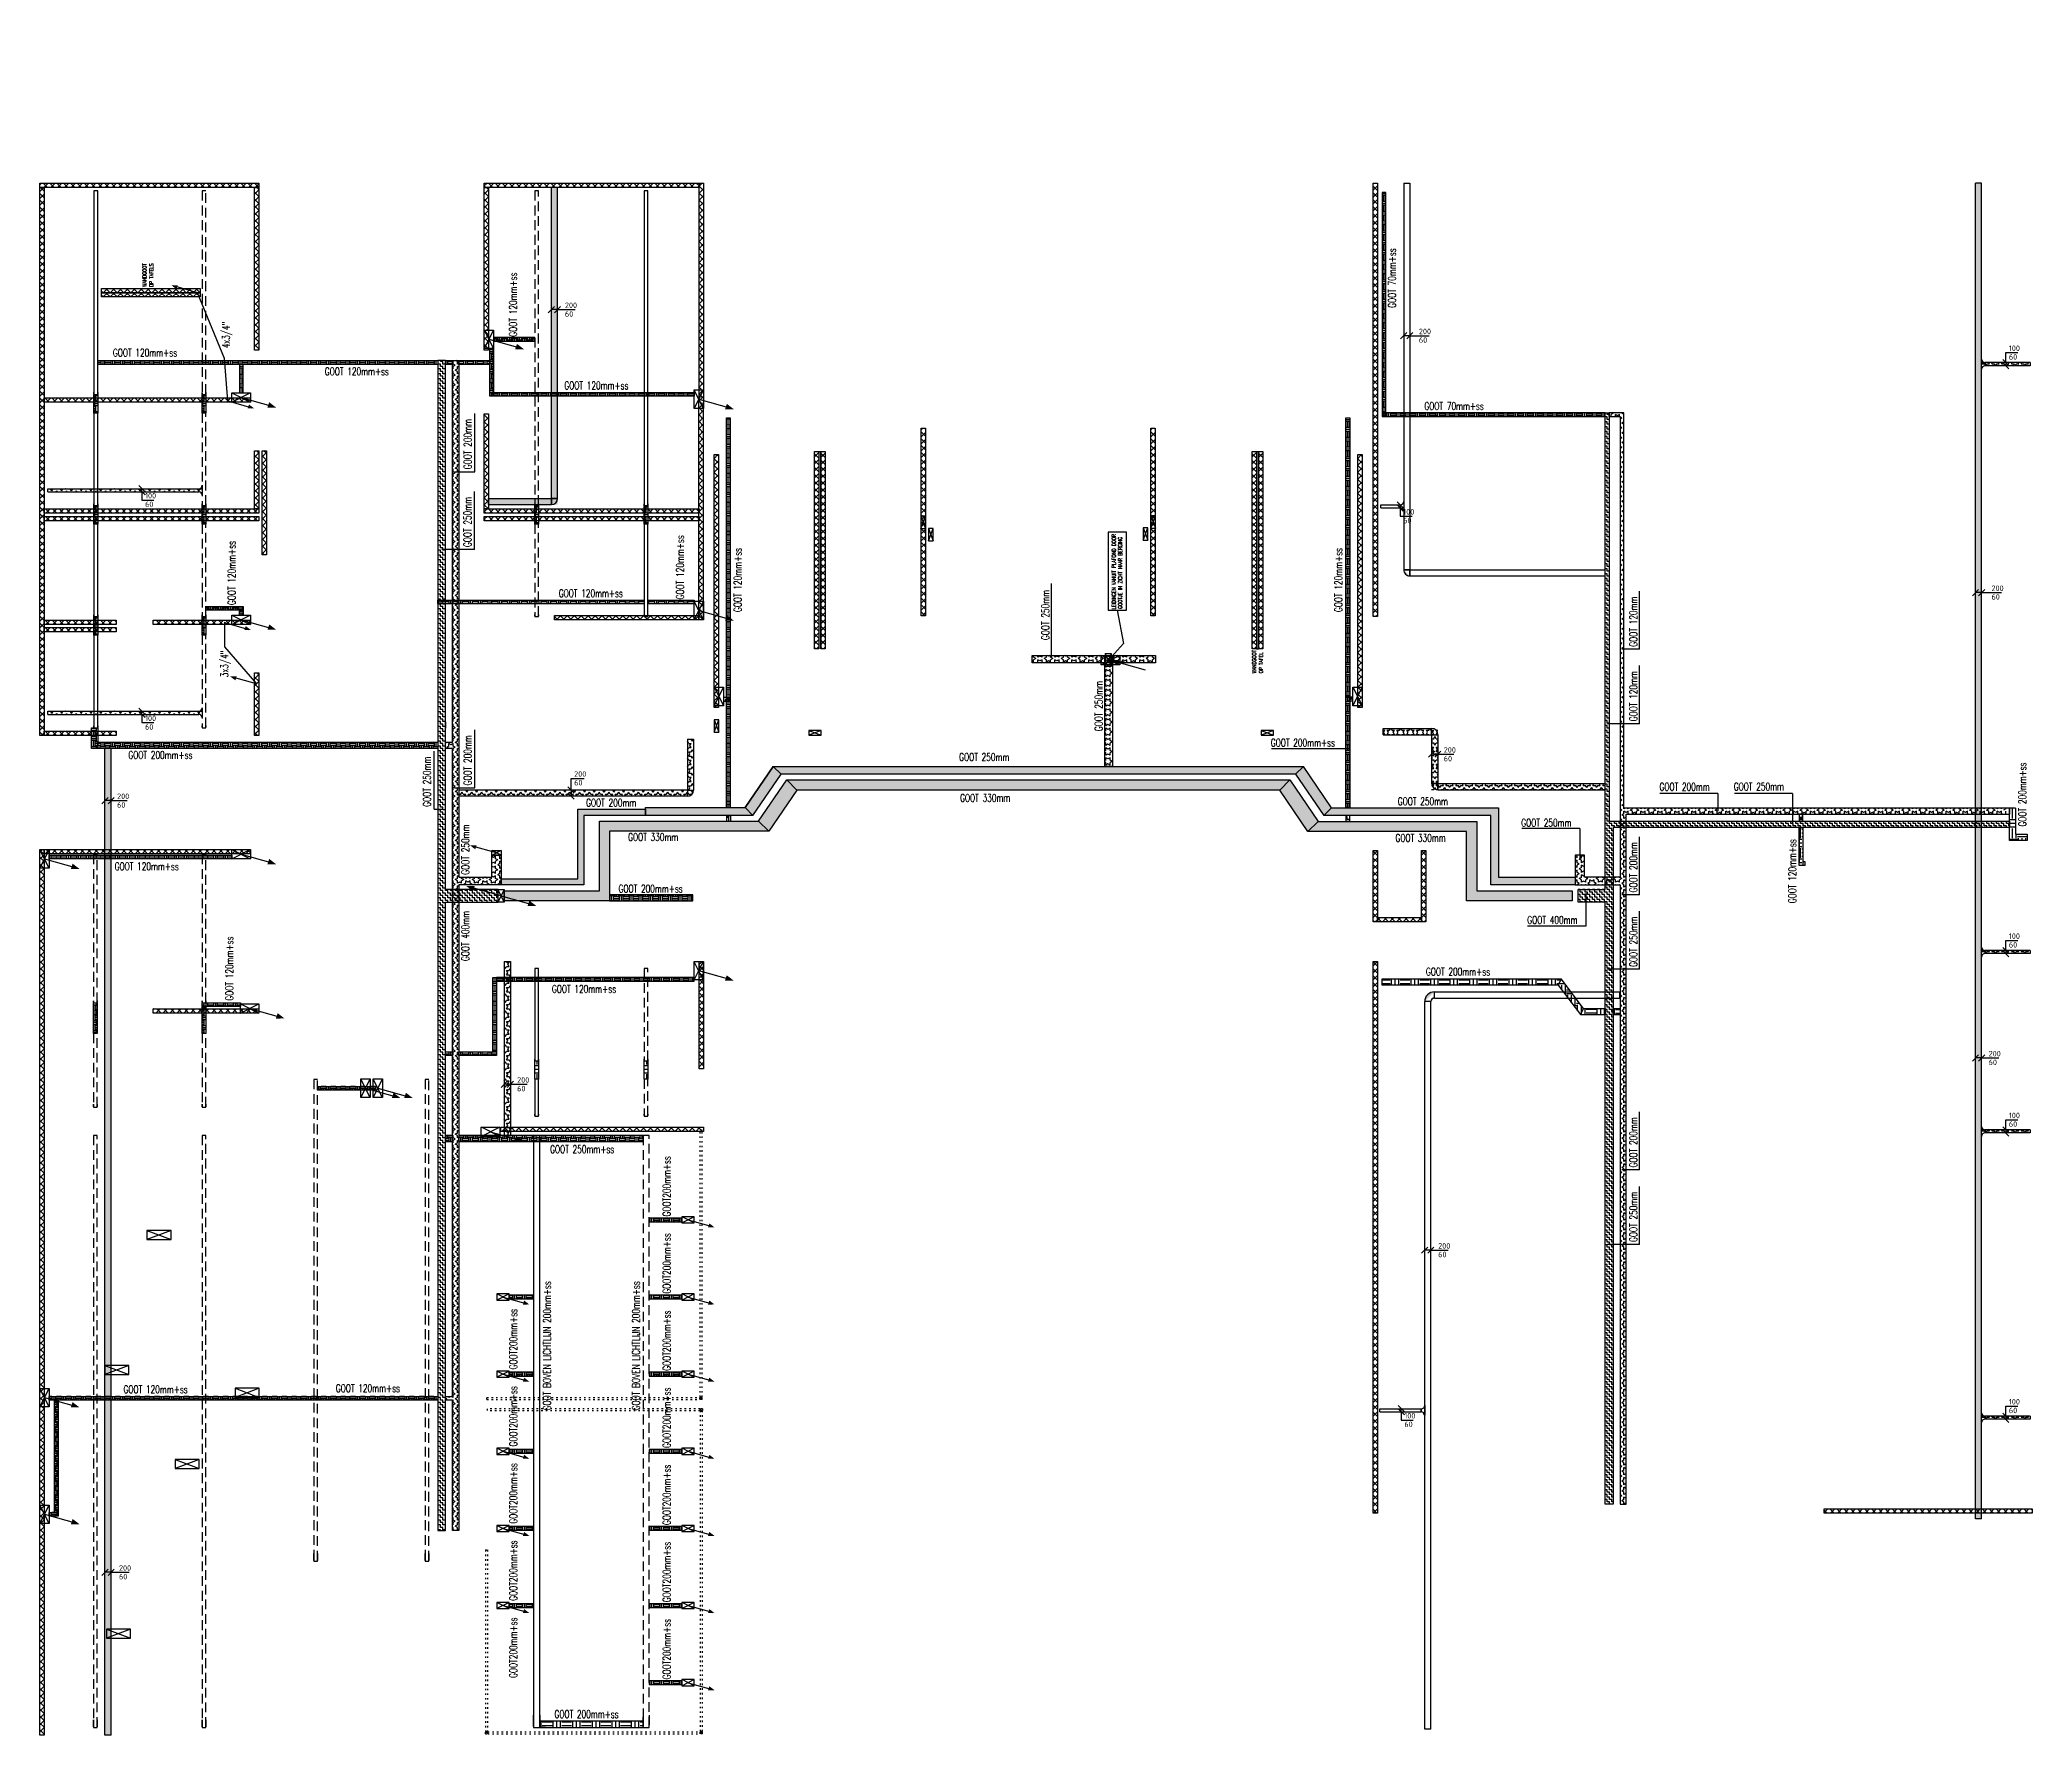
# Model space of a CAD drawing. Header units: millimetres. Extents: x -3262 to 109714, y 0 to 217318.
# Drawn here: x 45016 to 109574, y 162374 to 217318 of the extents above; entities that cross this region are included whole.
import ezdxf
from ezdxf.enums import TextEntityAlignment as Align

# ---------------------------------------------------------------- set-up
doc = ezdxf.new("R2010")
doc.units = ezdxf.units.MM
doc.header["$LTSCALE"] = 100
doc.linetypes.add('HIDDEN2', pattern=[4.7625, 3.175, -1.5875])
doc.linetypes.add('SMALL_DASH', pattern=[1.5, 0.5, -1])
for name, color, linetype in [('BL$4----_STEMPEL', 7, 'Continuous'), ('ByLayer', 2, 'Continuous'), ('EL6131--_ENERGIEBEDR (1996)', 2, 'Continuous'), ('EL6131--_GEBOUWINST (1996)', 2, 'Continuous'), ('EL6131--_KG_D', 3, 'Continuous'), ('EL6131--_WG', 3, 'Continuous'), ('EL6131--_WG_D', 3, 'Continuous'), ('EM6131--_KG', 1, 'Continuous')]:
    doc.layers.add(name, color=color, linetype=linetype)
doc.styles.add('buro-018', font='BUROFONT.shx', dxfattribs={"height": 180})
doc.styles.add('CofelyArial', font='arial.ttf')
doc.styles.add('ROMANS', font='ROMANS', dxfattribs={"width": 0.7})
doc.styles.add('STABICAD-018', font='ISOCP.SHX', dxfattribs={"height": 1.8})

msp = doc.modelspace()

# ---------------------------------------------------------------- texts
at = {"layer": 'EL6131--_ENERGIEBEDR (1996)', "color": 1, "linetype": 'Continuous', "style": 'ROMANS', "width": 0.7}
for s, p in [('GOOT 70mm+ss', (88957, 208632)), ('GOOT 120mm+ss', (60476, 207696)), ('4x3/4"', (51169, 207320)), ('GOOT 200mm', (59002, 203400)), ('GOOT 250mm', (58998, 200877)), ('GOOT 120mm+ss', (51354, 198997)), ('GOOT 120mm+ss', (65887, 199184)), ('GOOT 120mm+ss', (67754, 198771)), ('GOOT 120mm+ss', (87221, 198771)), ('GOOT 250mm', (77726, 197863)), ('GOOT 120mm', (96777, 197648)), ('3x3/4"', (51121, 196659)), ('GOOT 250mm', (79451, 194910)), ('GOOT 120mm', (96777, 195232)), ('GOOT 200mm', (59002, 193154)), ('GOOT 250mm', (57683, 192461)), ('GOOT 200mm+ss', (109384, 191821)), ('GOOT 250mm', (58929, 190261)), ('GOOT 200mm', (96777, 189688)), ('GOOT 120mm+ss', (101925, 189334)), ('GOOT 400mm', (58929, 187460)), ('GOOT 250mm', (96777, 187272)), ('GOOT 120mm+ss', (51284, 186178)), ('GOOT 200mm', (96777, 180773)), ('GOOT200mm+ss', (65454, 179182)), ('GOOT 250mm', (96777, 178357)), ('GOOT200mm+ss', (65454, 176682)), ('GOOT BOVEN LICHTLIJN 200mm+ss', (61577, 172900)), ('GOOT BOVEN LICHTLIJN 200mm+ss', (64455, 172900)), ('GOOT200mm+ss', (60479, 174228)), ('GOOT200mm+ss', (65454, 174182)), ('GOOT200mm+ss', (60479, 171728)), ('GOOT200mm+ss', (65454, 171682)), ('GOOT200mm+ss', (60479, 169228)), ('GOOT200mm+ss', (65454, 169182)), ('GOOT200mm+ss', (60479, 166728)), ('GOOT200mm+ss', (65454, 166682)), ('GOOT200mm+ss', (60479, 164228)), ('GOOT200mm+ss', (65454, 164182))]:
    msp.add_text(s, height=250, rotation=90, dxfattribs=at).set_placement(p)
for s, p in [('GOOT 120mm+ss', (47384, 207054)), ('GOOT 120mm+ss', (54249, 206446)), ('GOOT 120mm+ss', (62011, 205991)), ('GOOT 70mm+ss', (89879, 205325)), ('GOOT 120mm+ss', (61830, 199257)), ('GOOT 200mm+ss', (84904, 194413)), ('GOOT 200mm+ss', (47883, 194016)), ('GOOT 250mm', (74805, 193951)), ('GOOT 200mm', (97499, 192984)), ('GOOT 250mm', (99905, 192993)), ('GOOT 200mm', (62716, 192468)), ('GOOT 330mm', (74835, 192626)), ('GOOT 250mm', (89018, 192516)), ('GOOT 250mm', (93020, 191818)), ('GOOT 330mm', (64078, 191357)), ('GOOT 330mm', (88944, 191329)), ('GOOT 120mm+ss', (47440, 190406)), ('GOOT 200mm+ss', (63768, 189684)), ('GOOT 400mm', (93214, 188670)), ('GOOT 200mm+ss', (89930, 186993)), ('GOOT 120mm+ss', (61609, 186434)), ('GOOT 250mm+ss', (61550, 181240)), ('GOOT 120mm+ss', (47727, 173458)), ('GOOT 120mm+ss', (54607, 173494)), ('GOOT 200mm+ss', (61692, 162930))]:
    msp.add_text(s, height=250, dxfattribs=at).set_placement(p)
at = {"layer": 'EL6131--_GEBOUWINST (1996)', "color": 1, "linetype": 'Continuous', "style": 'ROMANS', "width": 0.7}
for s, p in [('WANDGOOT', (48408, 209689)), ('OP TAFELS', (48628, 209689)), ('LEIDINGEN VANUIT PLAFOND DOOR', (79819, 200078)), ('GOOTJE IN ZICHT NAAR BERGING', (80025, 200042)), ('WANDGOOT', (84365, 197160)), ('OP TAFEL', (84585, 197127))]:
    msp.add_text(s, height=125, rotation=90, dxfattribs=at).set_placement(p, align=Align.MIDDLE)

# ---------------------------------------------------------------- blocks, each defined once
blk = doc.blocks.new('*X49')
at = {"color": 0}
for p, q in [((12738, 35637), (12862, 35762)), ((12871, 35622), (12738, 35756)), ((12947, 35622), (13087, 35762)), ((13096, 35622), (12956, 35762)), ((13171, 35622), (13311, 35762)), ((13320, 35622), (13180, 35762)), ((13396, 35622), (13536, 35762)), ((13545, 35622), (13405, 35762)), ((13620, 35622), (13760, 35762)), ((13769, 35622), (13629, 35762)), ((13845, 35622), (13985, 35762)), ((13994, 35622), (13854, 35762)), ((14069, 35622), (14209, 35762)), ((14218, 35622), (14078, 35762)), ((14294, 35622), (14434, 35762)), ((14443, 35622), (14303, 35762)), ((14518, 35622), (14658, 35762)), ((14667, 35622), (14527, 35762)), ((14743, 35622), (14883, 35762)), ((14892, 35622), (14752, 35762)), ((14968, 35622), (15108, 35762)), ((15116, 35622), (14976, 35762)), ((15192, 35622), (15332, 35762)), ((15341, 35622), (15201, 35762)), ((15417, 35622), (15557, 35762)), ((15565, 35622), (15425, 35762)), ((15641, 35622), (15781, 35762)), ((15790, 35622), (15650, 35762)), ((15866, 35622), (16006, 35762)), ((16014, 35622), (15874, 35762)), ((16090, 35622), (16230, 35762)), ((16239, 35622), (16099, 35762)), ((16315, 35622), (16455, 35762)), ((16463, 35622), (16323, 35762)), ((16539, 35622), (16679, 35762)), ((16688, 35622), (16548, 35762)), ((16764, 35622), (16904, 35762)), ((16912, 35622), (16772, 35762)), ((16988, 35622), (17128, 35762)), ((17137, 35622), (16997, 35762)), ((17213, 35622), (17353, 35762)), ((17361, 35622), (17221, 35762)), ((17437, 35622), (17577, 35762)), ((17586, 35622), (17446, 35762)), ((17662, 35622), (17802, 35762)), ((17810, 35622), (17670, 35762)), ((17886, 35622), (18026, 35762)), ((18035, 35622), (17895, 35762)), ((18111, 35622), (18251, 35762)), ((18259, 35622), (18119, 35762)), ((18335, 35622), (18475, 35762)), ((18484, 35622), (18344, 35762)), ((18560, 35622), (18700, 35762)), ((18708, 35622), (18568, 35762)), ((18784, 35622), (18924, 35762)), ((18933, 35622), (18793, 35762)), ((19009, 35622), (19149, 35762)), ((19157, 35622), (19017, 35762)), ((19233, 35622), (19373, 35762)), ((19382, 35622), (19242, 35762)), ((19458, 35622), (19598, 35762)), ((19606, 35622), (19466, 35762)), ((19682, 35622), (19822, 35762)), ((19831, 35622), (19691, 35762)), ((19907, 35622), (20047, 35762)), ((20055, 35622), (19915, 35762)), ((20131, 35622), (20271, 35762)), ((20280, 35622), (20140, 35762)), ((20356, 35622), (20496, 35762)), ((20505, 35622), (20365, 35762)), ((20580, 35622), (20720, 35762)), ((20729, 35622), (20589, 35762)), ((20805, 35622), (20945, 35762)), ((20954, 35622), (20814, 35762)), ((21029, 35622), (21169, 35762)), ((21178, 35622), (21038, 35762)), ((21254, 35622), (21394, 35762)), ((21403, 35622), (21263, 35762)), ((21478, 35622), (21618, 35762)), ((21627, 35622), (21487, 35762)), ((21703, 35622), (21843, 35762)), ((21852, 35622), (21712, 35762)), ((21927, 35622), (22067, 35762)), ((22076, 35622), (21936, 35762)), ((22152, 35622), (22292, 35762)), ((22301, 35622), (22161, 35762)), ((22376, 35622), (22516, 35762)), ((22525, 35622), (22385, 35762)), ((22601, 35622), (22741, 35762)), ((22750, 35622), (22610, 35762)), ((22825, 35622), (22965, 35762)), ((22974, 35622), (22834, 35762)), ((23050, 35622), (23190, 35762)), ((23199, 35622), (23059, 35762)), ((23274, 35622), (23414, 35762)), ((23423, 35622), (23283, 35762)), ((23499, 35622), (23639, 35762)), ((23648, 35622), (23508, 35762)), ((23723, 35622), (23863, 35762)), ((23872, 35622), (23732, 35762)), ((23948, 35622), (24088, 35762)), ((24097, 35622), (23957, 35762)), ((24172, 35622), (24312, 35762)), ((24321, 35622), (24181, 35762)), ((24397, 35622), (24537, 35762)), ((24546, 35622), (24406, 35762)), ((24621, 35622), (24761, 35762)), ((24770, 35622), (24630, 35762)), ((24846, 35622), (24986, 35762)), ((24995, 35622), (24855, 35762)), ((25070, 35622), (25210, 35762)), ((25219, 35622), (25079, 35762)), ((25295, 35622), (25435, 35762)), ((25444, 35622), (25304, 35762)), ((25519, 35622), (25659, 35762)), ((25668, 35622), (25528, 35762)), ((25744, 35622), (25884, 35762)), ((25893, 35622), (25753, 35762)), ((25968, 35622), (26108, 35762)), ((26117, 35622), (25977, 35762)), ((26193, 35622), (26333, 35762)), ((26342, 35622), (26202, 35762)), ((26417, 35622), (26557, 35762)), ((26566, 35622), (26426, 35762)), ((26642, 35622), (26782, 35762)), ((26791, 35622), (26651, 35762)), ((26866, 35622), (27006, 35762)), ((27015, 35622), (26875, 35762)), ((27091, 35622), (27231, 35762)), ((27240, 35622), (27100, 35762)), ((27315, 35622), (27455, 35762)), ((27464, 35622), (27324, 35762)), ((27540, 35622), (27680, 35762)), ((27689, 35622), (27549, 35762)), ((27764, 35622), (27904, 35762)), ((27913, 35622), (27773, 35762)), ((27989, 35622), (28129, 35762)), ((28138, 35622), (27998, 35762)), ((28213, 35622), (28353, 35762)), ((28362, 35622), (28222, 35762)), ((28438, 35622), (28578, 35762)), ((28587, 35622), (28447, 35762)), ((28662, 35622), (28802, 35762)), ((28811, 35622), (28671, 35762)), ((28887, 35622), (29027, 35762)), ((29036, 35622), (28896, 35762)), ((29111, 35622), (29251, 35762)), ((29260, 35622), (29120, 35762)), ((29336, 35622), (29476, 35762)), ((29485, 35622), (29345, 35762)), ((29560, 35622), (29700, 35762)), ((29709, 35622), (29569, 35762)), ((29785, 35622), (29925, 35762)), ((29934, 35622), (29794, 35762)), ((30009, 35622), (30149, 35762)), ((30158, 35622), (30018, 35762)), ((30234, 35622), (30374, 35762)), ((30383, 35622), (30243, 35762)), ((30458, 35622), (30598, 35762)), ((30607, 35622), (30467, 35762))]:
    blk.add_line(p, q, dxfattribs=at)
blk = doc.blocks.new('*X55')
at = {"color": 0}
for p, q in [((31897, 35713), (31945, 35762)), ((31954, 35622), (31897, 35680)), ((31897, 35489), (32030, 35622)), ((32037, 35540), (31954, 35622)), ((32030, 35622), (32170, 35762)), ((32179, 35622), (32039, 35762)), ((32255, 35622), (32395, 35762)), ((32403, 35622), (32263, 35762)), ((32479, 35622), (32619, 35762)), ((32628, 35622), (32488, 35762)), ((32704, 35622), (32844, 35762)), ((32852, 35622), (32712, 35762)), ((32928, 35622), (33068, 35762)), ((33077, 35622), (32937, 35762)), ((33153, 35622), (33293, 35762)), ((33301, 35622), (33161, 35762)), ((33377, 35622), (33517, 35762)), ((33526, 35622), (33386, 35762)), ((33602, 35622), (33742, 35762)), ((33750, 35622), (33610, 35762)), ((33826, 35622), (33966, 35762)), ((33975, 35622), (33835, 35762)), ((34051, 35622), (34191, 35762)), ((34199, 35622), (34059, 35762)), ((32037, 35315), (31897, 35455)), ((31897, 35264), (32037, 35404)), ((32037, 35091), (31897, 35231)), ((31897, 35040), (32037, 35180)), ((32037, 34866), (31897, 35006)), ((31897, 34815), (32037, 34955)), ((32037, 34642), (31897, 34782)), ((31897, 34591), (32037, 34731)), ((32037, 34417), (31897, 34557)), ((31897, 34366), (32037, 34506)), ((32034, 34195), (31897, 34333)), ((31950, 34195), (32037, 34282)), ((31897, 34142), (31950, 34195)), ((31950, 34055), (31897, 34108)), ((32174, 34055), (32034, 34195)), ((32035, 34055), (32175, 34195)), ((32259, 34055), (32399, 34195)), ((32399, 34055), (32259, 34195)), ((32623, 34055), (32483, 34195)), ((32484, 34055), (32624, 34195)), ((32708, 34055), (32848, 34195)), ((32848, 34055), (32708, 34195)), ((33072, 34055), (32932, 34195)), ((32933, 34055), (33073, 34195)), ((33157, 34055), (33297, 34195)), ((33297, 34055), (33157, 34195)), ((33521, 34055), (33381, 34195)), ((33382, 34055), (33522, 34195)), ((33606, 34055), (33746, 34195)), ((33746, 34055), (33606, 34195)), ((33970, 34055), (33830, 34195)), ((33831, 34055), (33971, 34195)), ((34055, 34055), (34195, 34195)), ((34195, 34055), (34055, 34195))]:
    blk.add_line(p, q, dxfattribs=at)
blk = doc.blocks.new('*X56')
at = {"color": 0}
for p, q in [((41788, 35726), (41824, 35762)), ((41833, 35622), (41788, 35667)), ((41908, 35622), (42048, 35762)), ((42057, 35622), (41917, 35762)), ((42133, 35622), (42273, 35762)), ((42282, 35622), (42142, 35762)), ((42357, 35622), (42497, 35762)), ((42506, 35622), (42366, 35762)), ((42582, 35622), (42722, 35762)), ((42731, 35622), (42591, 35762)), ((42806, 35622), (42946, 35762)), ((42955, 35622), (42815, 35762)), ((43031, 35622), (43171, 35762)), ((43180, 35622), (43040, 35762)), ((43255, 35622), (43395, 35762)), ((43404, 35622), (43264, 35762)), ((43480, 35622), (43620, 35762)), ((43629, 35622), (43489, 35762)), ((43704, 35622), (43844, 35762)), ((43853, 35622), (43713, 35762)), ((43929, 35622), (44069, 35762)), ((44078, 35622), (43938, 35762)), ((44153, 35622), (44293, 35762)), ((44302, 35622), (44162, 35762)), ((44378, 35622), (44518, 35762)), ((44527, 35622), (44387, 35762)), ((44602, 35622), (44742, 35762)), ((44751, 35622), (44611, 35762)), ((44827, 35622), (44967, 35762)), ((44976, 35622), (44836, 35762)), ((45051, 35622), (45191, 35762)), ((45200, 35622), (45060, 35762)), ((45276, 35622), (45416, 35762)), ((45425, 35622), (45285, 35762)), ((45500, 35622), (45640, 35762)), ((45649, 35622), (45509, 35762)), ((45725, 35622), (45865, 35762)), ((45874, 35622), (45734, 35762)), ((45949, 35622), (46089, 35762)), ((46098, 35622), (45958, 35762)), ((46174, 35622), (46314, 35762)), ((46323, 35622), (46183, 35762)), ((46398, 35622), (46538, 35762)), ((46547, 35622), (46407, 35762)), ((46623, 35622), (46763, 35762)), ((46772, 35622), (46632, 35762)), ((46847, 35622), (46987, 35762)), ((46996, 35622), (46856, 35762)), ((47072, 35622), (47212, 35762)), ((47221, 35622), (47081, 35762)), ((47296, 35622), (47436, 35762)), ((47445, 35622), (47305, 35762)), ((47521, 35622), (47661, 35762)), ((47670, 35622), (47530, 35762)), ((47745, 35622), (47885, 35762)), ((47894, 35622), (47754, 35762)), ((47970, 35622), (48110, 35762)), ((48119, 35622), (47979, 35762)), ((48194, 35622), (48334, 35762)), ((48343, 35622), (48203, 35762)), ((48419, 35622), (48559, 35762)), ((48568, 35622), (48428, 35762)), ((48643, 35622), (48783, 35762)), ((48792, 35622), (48652, 35762)), ((48868, 35622), (49008, 35762)), ((49017, 35622), (48877, 35762)), ((49092, 35622), (49232, 35762)), ((49241, 35622), (49101, 35762)), ((49317, 35622), (49457, 35762)), ((49466, 35622), (49326, 35762)), ((49541, 35622), (49681, 35762)), ((49690, 35622), (49550, 35762)), ((49766, 35622), (49906, 35762)), ((49915, 35622), (49775, 35762)), ((49991, 35622), (50131, 35762)), ((50139, 35622), (49999, 35762)), ((50215, 35622), (50355, 35762)), ((50364, 35622), (50224, 35762)), ((50440, 35622), (50580, 35762)), ((50588, 35622), (50448, 35762)), ((50664, 35622), (50804, 35762)), ((50813, 35622), (50673, 35762)), ((50889, 35622), (51029, 35762)), ((51037, 35622), (50897, 35762)), ((51113, 35622), (51253, 35762)), ((51262, 35622), (51122, 35762)), ((51338, 35622), (51478, 35762)), ((51486, 35622), (51346, 35762)), ((51562, 35622), (51702, 35762)), ((51711, 35622), (51571, 35762)), ((51787, 35622), (51927, 35762)), ((51935, 35622), (51795, 35762)), ((52011, 35622), (52151, 35762)), ((52160, 35622), (52020, 35762)), ((52236, 35622), (52376, 35762)), ((52384, 35622), (52244, 35762)), ((52460, 35622), (52600, 35762)), ((52609, 35622), (52469, 35762)), ((52685, 35622), (52825, 35762)), ((52833, 35622), (52693, 35762)), ((52909, 35622), (53049, 35762)), ((53058, 35622), (52918, 35762)), ((53134, 35622), (53274, 35762)), ((53282, 35622), (53142, 35762)), ((53358, 35622), (53498, 35762)), ((53507, 35622), (53367, 35762)), ((53583, 35622), (53723, 35762)), ((53731, 35622), (53591, 35762)), ((53807, 35622), (53947, 35762)), ((53956, 35622), (53816, 35762)), ((54032, 35622), (54172, 35762)), ((54180, 35622), (54040, 35762)), ((54256, 35622), (54396, 35762)), ((54405, 35622), (54265, 35762)), ((54481, 35622), (54621, 35762)), ((54629, 35622), (54489, 35762)), ((54705, 35622), (54845, 35762)), ((54854, 35622), (54714, 35762)), ((54930, 35622), (55070, 35762)), ((55078, 35622), (54938, 35762)), ((55154, 35622), (55294, 35762)), ((55303, 35622), (55163, 35762)), ((55379, 35622), (55519, 35762)), ((55528, 35622), (55388, 35762)), ((55603, 35622), (55743, 35762)), ((55752, 35622), (55612, 35762)), ((55828, 35622), (55838, 35632)), ((55838, 35761), (55837, 35762))]:
    blk.add_line(p, q, dxfattribs=at)
blk = doc.blocks.new('*X58')
at = {"color": 0}
for p, q in [((12738, 21045), (12835, 21142)), ((12738, 20820), (12878, 20960)), ((12878, 20798), (12738, 20938)), ((12738, 20595), (12878, 20735)), ((12878, 20574), (12738, 20714)), ((12878, 21023), (12759, 21142)), ((12738, 20371), (12878, 20511)), ((12878, 20349), (12738, 20489)), ((12738, 20146), (12878, 20286)), ((12878, 20125), (12738, 20265)), ((12738, 19922), (12878, 20062)), ((12878, 19900), (12738, 20040)), ((12738, 19697), (12878, 19837)), ((12878, 19676), (12738, 19816)), ((12738, 19473), (12878, 19613)), ((12878, 19451), (12738, 19591)), ((12738, 19248), (12878, 19388)), ((12878, 19227), (12738, 19367)), ((12738, 19024), (12878, 19164)), ((12878, 19002), (12738, 19142)), ((12738, 18799), (12878, 18939)), ((12878, 18778), (12738, 18918)), ((12738, 18575), (12878, 18715)), ((12878, 18553), (12738, 18693)), ((12738, 18350), (12878, 18490)), ((12878, 18329), (12738, 18469)), ((12738, 18126), (12878, 18266)), ((12878, 18104), (12738, 18244)), ((12738, 17901), (12878, 18041)), ((12878, 17880), (12738, 18020)), ((12738, 17677), (12878, 17817)), ((12878, 17655), (12738, 17795)), ((12738, 17452), (12878, 17592)), ((12878, 17431), (12738, 17571)), ((12738, 17228), (12878, 17368)), ((12878, 17206), (12738, 17346)), ((12738, 17003), (12878, 17143)), ((12878, 16982), (12738, 17122)), ((12738, 16779), (12878, 16919)), ((12878, 16757), (12738, 16897)), ((12738, 16554), (12878, 16694)), ((12878, 16533), (12738, 16673)), ((12738, 16330), (12878, 16470)), ((12878, 16308), (12738, 16448)), ((12738, 16105), (12878, 16245)), ((12878, 16084), (12738, 16224)), ((12738, 15881), (12878, 16021)), ((12878, 15859), (12738, 15999)), ((12738, 15656), (12878, 15796)), ((12878, 15635), (12738, 15775)), ((12738, 15432), (12878, 15572)), ((12878, 15410), (12738, 15550)), ((12738, 15207), (12878, 15347)), ((12878, 15186), (12738, 15326)), ((12738, 14983), (12878, 15123)), ((12878, 14961), (12738, 15101)), ((12738, 14758), (12878, 14898)), ((12878, 14737), (12738, 14877)), ((12738, 14534), (12878, 14674)), ((12878, 14512), (12738, 14652)), ((12762, 14404), (12738, 14428)), ((12832, 14404), (12878, 14449))]:
    blk.add_line(p, q, dxfattribs=at)
blk = doc.blocks.new('*X50')
at = {"color": 0}
for p, q in [((48313, 35362), (48419, 35362)), ((48313, 35302), (48419, 35302)), ((48313, 35242), (48419, 35242)), ((48313, 35044), (48419, 35044)), ((48313, 34985), (48419, 34985)), ((48313, 34925), (48419, 34925)), ((48339, 35381), (48339, 35504)), ((48339, 35064), (48339, 35223)), ((48339, 34746), (48339, 34905)), ((48399, 35381), (48399, 35504)), ((48399, 35064), (48399, 35223)), ((48399, 34746), (48399, 34905)), ((48419, 35461), (48433, 35461)), ((48419, 35401), (48433, 35401)), ((48419, 35203), (48433, 35203)), ((48419, 35143), (48433, 35143)), ((48419, 35084), (48433, 35084)), ((48419, 34885), (48433, 34885)), ((48313, 34727), (48419, 34727)), ((48313, 34667), (48419, 34667)), ((48313, 34608), (48419, 34608)), ((48313, 34409), (48419, 34409)), ((48313, 34350), (48419, 34350)), ((48313, 34290), (48419, 34290)), ((48339, 34429), (48339, 34588)), ((48339, 34111), (48339, 34270)), ((48399, 34429), (48399, 34588)), ((48399, 34111), (48399, 34270)), ((48419, 34826), (48433, 34826)), ((48419, 34766), (48433, 34766)), ((48419, 34568), (48433, 34568)), ((48419, 34508), (48433, 34508)), ((48419, 34449), (48433, 34449)), ((48419, 34250), (48433, 34250)), ((48313, 34092), (48419, 34092)), ((48313, 34032), (48419, 34032)), ((48313, 33972), (48419, 33972)), ((48313, 33774), (48419, 33774)), ((48313, 33715), (48419, 33715)), ((48313, 33655), (48419, 33655)), ((48339, 33794), (48339, 33953)), ((48339, 33476), (48339, 33635)), ((48399, 33794), (48399, 33953)), ((48399, 33476), (48399, 33635)), ((48419, 34191), (48433, 34191)), ((48419, 34131), (48433, 34131)), ((48419, 33933), (48433, 33933)), ((48419, 33873), (48433, 33873)), ((48419, 33814), (48433, 33814)), ((48419, 33615), (48433, 33615)), ((48313, 33457), (48419, 33457)), ((48313, 33397), (48419, 33397)), ((48313, 33338), (48419, 33338)), ((48313, 33139), (48419, 33139)), ((48313, 33080), (48419, 33080)), ((48313, 33020), (48419, 33020)), ((48339, 33159), (48339, 33318)), ((48339, 32841), (48339, 33000)), ((48399, 33159), (48399, 33318)), ((48399, 32841), (48399, 33000)), ((48419, 33556), (48433, 33556)), ((48419, 33496), (48433, 33496)), ((48419, 33298), (48433, 33298)), ((48419, 33238), (48433, 33238)), ((48419, 33179), (48433, 33179)), ((48419, 32980), (48433, 32980)), ((48313, 32822), (48419, 32822)), ((48313, 32762), (48419, 32762)), ((48313, 32702), (48419, 32702)), ((48313, 32504), (48419, 32504)), ((48313, 32445), (48419, 32445)), ((48313, 32385), (48419, 32385)), ((48339, 32524), (48339, 32683)), ((48339, 32206), (48339, 32365)), ((48399, 32524), (48399, 32683)), ((48399, 32206), (48399, 32365)), ((48419, 32921), (48433, 32921)), ((48419, 32861), (48433, 32861)), ((48419, 32663), (48433, 32663)), ((48419, 32603), (48433, 32603)), ((48419, 32544), (48433, 32544)), ((48419, 32345), (48433, 32345)), ((48419, 32286), (48433, 32286)), ((48313, 32187), (48419, 32187)), ((48313, 32127), (48419, 32127)), ((48313, 32068), (48419, 32068)), ((48313, 31869), (48419, 31869)), ((48313, 31810), (48419, 31810)), ((48313, 31750), (48419, 31750)), ((48339, 31889), (48339, 32048)), ((48339, 31571), (48339, 31730)), ((48399, 31889), (48399, 32048)), ((48399, 31571), (48399, 31730)), ((48419, 32226), (48433, 32226)), ((48419, 32028), (48433, 32028)), ((48419, 31968), (48433, 31968)), ((48419, 31909), (48433, 31909)), ((48419, 31710), (48433, 31710)), ((48419, 31651), (48433, 31651)), ((48313, 31552), (48419, 31552)), ((48313, 31492), (48419, 31492)), ((48313, 31432), (48419, 31432)), ((48313, 31234), (48419, 31234)), ((48313, 31175), (48419, 31175)), ((48313, 31115), (48419, 31115)), ((48339, 31254), (48339, 31413)), ((48339, 30936), (48339, 31095)), ((48399, 31254), (48399, 31413)), ((48399, 30936), (48399, 31095)), ((48419, 31591), (48433, 31591)), ((48419, 31393), (48433, 31393)), ((48419, 31333), (48433, 31333)), ((48419, 31274), (48433, 31274)), ((48419, 31075), (48433, 31075)), ((48419, 31016), (48433, 31016)), ((48313, 30917), (48419, 30917)), ((48313, 30857), (48419, 30857)), ((48313, 30798), (48419, 30798)), ((48313, 30599), (48419, 30599)), ((48313, 30540), (48419, 30540)), ((48313, 30480), (48419, 30480)), ((48339, 30619), (48339, 30778)), ((48339, 30301), (48339, 30460)), ((48399, 30619), (48399, 30778)), ((48399, 30301), (48399, 30460)), ((48419, 30956), (48433, 30956)), ((48419, 30758), (48433, 30758)), ((48419, 30698), (48433, 30698)), ((48419, 30639), (48433, 30639)), ((48419, 30440), (48433, 30440)), ((48419, 30381), (48433, 30381)), ((48313, 30282), (48419, 30282)), ((48313, 30222), (48419, 30222)), ((48313, 30162), (48419, 30162)), ((48313, 29964), (48419, 29964)), ((48313, 29905), (48419, 29905)), ((48313, 29845), (48419, 29845)), ((48339, 29984), (48339, 30143)), ((48339, 29666), (48339, 29825)), ((48399, 29984), (48399, 30143)), ((48399, 29666), (48399, 29825)), ((48419, 30321), (48433, 30321)), ((48419, 30123), (48433, 30123)), ((48419, 30063), (48433, 30063)), ((48419, 30004), (48433, 30004)), ((48419, 29805), (48433, 29805)), ((48419, 29746), (48433, 29746)), ((48313, 29647), (48419, 29647)), ((48313, 29587), (48419, 29587)), ((48313, 29528), (48419, 29528)), ((48313, 29329), (48419, 29329)), ((48313, 29270), (48419, 29270)), ((48313, 29210), (48419, 29210)), ((48339, 29349), (48339, 29508)), ((48339, 29031), (48339, 29190)), ((48399, 29349), (48399, 29508)), ((48399, 29031), (48399, 29190)), ((48419, 29686), (48433, 29686)), ((48419, 29488), (48433, 29488)), ((48419, 29428), (48433, 29428)), ((48419, 29369), (48433, 29369)), ((48419, 29170), (48433, 29170)), ((48419, 29111), (48433, 29111)), ((48313, 29012), (48419, 29012)), ((48313, 28952), (48419, 28952)), ((48313, 28892), (48419, 28892)), ((48313, 28694), (48419, 28694)), ((48313, 28635), (48419, 28635)), ((48313, 28575), (48419, 28575)), ((48339, 28714), (48339, 28873)), ((48339, 28396), (48339, 28555)), ((48399, 28714), (48399, 28873)), ((48399, 28396), (48399, 28555)), ((48419, 29051), (48433, 29051)), ((48419, 28853), (48433, 28853)), ((48419, 28793), (48433, 28793)), ((48419, 28734), (48433, 28734)), ((48419, 28535), (48433, 28535)), ((48419, 28476), (48433, 28476)), ((48419, 28416), (48433, 28416)), ((48313, 28377), (48419, 28377)), ((48313, 28317), (48419, 28317))]:
    blk.add_line(p, q, dxfattribs=at)
blk = doc.blocks.new('*X51')
at = {"color": 0}
for p, q in [((34568, 14883), (34568, 15141)), ((34608, 15042), (34925, 15042)), ((34608, 14922), (34738, 14922)), ((34647, 14565), (34647, 14883)), ((34965, 14941), (34965, 15141)), ((35084, 14941), (35084, 15141)), ((35203, 14941), (35203, 15141)), ((35242, 15042), (35560, 15042)), ((34538, 14843), (34608, 14843)), ((34538, 14724), (34608, 14724)), ((34538, 14605), (34608, 14605)), ((34568, 14565), (34568, 14565))]:
    blk.add_line(p, q, dxfattribs=at)
blk = doc.blocks.new('*X52')
at = {"color": 0}
for p, q in [((33814, 21868), (33814, 21956)), ((33933, 21868), (33933, 21956)), ((34330, 21868), (34330, 21956)), ((34449, 21868), (34449, 21956)), ((34568, 21868), (34568, 21956)), ((33726, 21828), (33846, 21828)), ((33972, 21908), (34290, 21908)), ((34012, 21836), (34012, 21868)), ((34131, 21836), (34131, 21868)), ((34250, 21836), (34250, 21868)), ((34608, 21908), (34925, 21908)), ((34647, 21836), (34647, 21868)), ((34766, 21836), (34766, 21868)), ((34885, 21836), (34885, 21868))]:
    blk.add_line(p, q, dxfattribs=at)
blk = doc.blocks.new('*X53')
at = {"color": 0}
for p, q in [((35203, 21868), (35203, 21956)), ((35282, 21836), (35282, 21868))]:
    blk.add_line(p, q, dxfattribs=at)
blk = doc.blocks.new('*X54')
at = {"color": 0}
for p, q in [((29850, 27940), (30050, 27940)), ((29885, 27759), (29885, 27900)), ((30004, 27759), (30004, 27900))]:
    blk.add_line(p, q, dxfattribs=at)
blk = doc.blocks.new('*X59')
at = {"color": 0}
for p, q in [((32623, 29051), (32623, 29110)), ((32782, 29051), (32782, 29110)), ((32941, 29051), (32941, 29110)), ((32538, 28972), (32544, 28972)), ((32538, 28813), (32544, 28813)), ((32538, 28654), (32544, 28654)), ((32538, 28496), (32544, 28496)), ((32544, 29051), (32623, 29051)), ((32544, 28972), (32544, 29051)), ((32544, 28892), (32623, 28892)), ((32544, 28813), (32544, 28892)), ((32544, 28734), (32623, 28734)), ((32544, 28654), (32544, 28734)), ((32544, 28575), (32623, 28575)), ((32544, 28496), (32544, 28575)), ((32544, 28416), (32623, 28416)), ((32544, 28337), (32544, 28416)), ((32623, 28972), (32702, 28972)), ((32623, 28892), (32623, 28972)), ((32623, 28813), (32702, 28813)), ((32623, 28734), (32623, 28813)), ((32623, 28654), (32702, 28654)), ((32623, 28575), (32623, 28654)), ((32623, 28496), (32702, 28496)), ((32623, 28416), (32623, 28496)), ((32702, 29051), (32782, 29051)), ((32702, 28972), (32702, 29051)), ((32702, 28892), (32782, 28892)), ((32702, 28813), (32702, 28892)), ((32702, 28734), (32782, 28734)), ((32702, 28654), (32702, 28734)), ((32702, 28575), (32782, 28575)), ((32702, 28496), (32702, 28575)), ((32702, 28416), (32782, 28416)), ((32702, 28337), (32702, 28416)), ((32782, 28972), (32861, 28972)), ((32782, 28892), (32782, 28972)), ((32782, 28813), (32861, 28813)), ((32782, 28734), (32782, 28813)), ((32782, 28654), (32861, 28654)), ((32782, 28575), (32782, 28654)), ((32782, 28496), (32861, 28496)), ((32782, 28416), (32782, 28496)), ((32861, 29051), (32941, 29051)), ((32861, 28972), (32861, 29051)), ((32861, 28892), (32941, 28892)), ((32861, 28813), (32861, 28892)), ((32861, 28734), (32941, 28734)), ((32861, 28654), (32861, 28734)), ((32861, 28575), (32941, 28575)), ((32861, 28496), (32861, 28575)), ((32861, 28416), (32941, 28416)), ((32861, 28337), (32861, 28416)), ((32941, 28972), (32942, 28972)), ((32941, 28892), (32941, 28972)), ((32941, 28813), (32942, 28813)), ((32941, 28734), (32941, 28813)), ((32941, 28654), (32942, 28654)), ((32941, 28575), (32941, 28654)), ((32941, 28496), (32942, 28496)), ((32941, 28416), (32941, 28496)), ((13021, 28099), (13097, 28099)), ((13097, 28178), (13176, 28178)), ((13097, 28099), (13097, 28178)), ((13097, 28019), (13176, 28019)), ((13097, 27985), (13097, 28019)), ((13176, 28178), (13176, 28235)), ((13176, 28099), (13256, 28099)), ((13176, 28019), (13176, 28099)), ((13256, 28178), (13335, 28178)), ((13256, 28099), (13256, 28178)), ((13256, 28019), (13335, 28019)), ((13256, 27985), (13256, 28019)), ((13335, 28178), (13335, 28235)), ((13335, 28099), (13414, 28099)), ((13335, 28019), (13335, 28099)), ((13414, 28178), (13494, 28178)), ((13414, 28099), (13414, 28178)), ((13414, 28019), (13494, 28019)), ((13414, 27985), (13414, 28019)), ((13494, 28178), (13494, 28235)), ((13494, 28099), (13573, 28099)), ((13494, 28019), (13494, 28099)), ((13573, 28178), (13652, 28178)), ((13573, 28099), (13573, 28178)), ((13573, 28019), (13652, 28019)), ((13573, 27985), (13573, 28019)), ((13652, 28178), (13652, 28235)), ((13652, 28099), (13732, 28099)), ((13652, 28019), (13652, 28099)), ((13732, 28178), (13811, 28178)), ((13732, 28099), (13732, 28178)), ((13732, 28019), (13811, 28019)), ((13732, 27985), (13732, 28019)), ((13811, 28178), (13811, 28235)), ((13811, 28099), (13891, 28099)), ((13811, 28019), (13811, 28099)), ((13891, 28178), (13970, 28178)), ((13891, 28099), (13891, 28178)), ((13891, 28019), (13970, 28019)), ((13891, 27985), (13891, 28019)), ((13970, 28178), (13970, 28235)), ((13970, 28099), (14049, 28099)), ((13970, 28019), (13970, 28099)), ((14049, 28178), (14129, 28178)), ((14049, 28099), (14049, 28178)), ((14049, 28019), (14129, 28019)), ((14049, 27985), (14049, 28019)), ((14129, 28178), (14129, 28235)), ((14129, 28099), (14208, 28099)), ((14129, 28019), (14129, 28099)), ((14208, 28178), (14288, 28178)), ((14208, 28099), (14208, 28178)), ((14208, 28019), (14288, 28019)), ((14208, 27985), (14208, 28019)), ((14288, 28178), (14288, 28235)), ((14288, 28099), (14367, 28099)), ((14288, 28019), (14288, 28099)), ((14367, 28178), (14446, 28178)), ((14367, 28099), (14367, 28178)), ((14367, 28019), (14446, 28019)), ((14367, 27985), (14367, 28019)), ((14446, 28178), (14446, 28235)), ((14446, 28099), (14526, 28099)), ((14446, 28019), (14446, 28099)), ((14526, 28178), (14605, 28178)), ((14526, 28099), (14526, 28178)), ((14526, 28019), (14605, 28019)), ((14526, 27985), (14526, 28019)), ((14605, 28178), (14605, 28235)), ((14605, 28099), (14684, 28099)), ((14605, 28019), (14605, 28099)), ((14684, 28178), (14764, 28178)), ((14684, 28099), (14684, 28178)), ((14684, 28019), (14764, 28019)), ((14684, 27985), (14684, 28019)), ((14764, 28178), (14764, 28235)), ((14764, 28099), (14843, 28099)), ((14764, 28019), (14764, 28099)), ((14843, 28178), (14922, 28178)), ((14843, 28099), (14843, 28178)), ((14843, 28019), (14922, 28019)), ((14843, 27985), (14843, 28019)), ((14922, 28178), (14922, 28235)), ((14922, 28099), (15002, 28099)), ((14922, 28019), (14922, 28099)), ((15002, 28178), (15081, 28178)), ((15002, 28099), (15002, 28178)), ((15002, 28019), (15081, 28019)), ((15002, 27985), (15002, 28019)), ((15081, 28178), (15081, 28235)), ((15081, 28099), (15161, 28099)), ((15081, 28019), (15081, 28099)), ((15161, 28178), (15240, 28178)), ((15161, 28099), (15161, 28178)), ((15161, 28019), (15240, 28019)), ((15161, 27985), (15161, 28019)), ((15240, 28178), (15240, 28235)), ((15240, 28099), (15319, 28099)), ((15240, 28019), (15240, 28099)), ((15319, 28178), (15399, 28178)), ((15319, 28099), (15319, 28178)), ((15319, 28019), (15399, 28019)), ((15319, 27985), (15319, 28019)), ((15399, 28178), (15399, 28235)), ((15399, 28099), (15478, 28099)), ((15399, 28019), (15399, 28099)), ((15478, 28178), (15558, 28178)), ((15478, 28099), (15478, 28178)), ((15478, 28019), (15558, 28019)), ((15478, 27985), (15478, 28019)), ((15558, 28178), (15558, 28235)), ((15558, 28099), (15637, 28099)), ((15558, 28019), (15558, 28099)), ((15637, 28178), (15716, 28178)), ((15637, 28099), (15637, 28178)), ((15637, 28019), (15716, 28019)), ((15637, 27985), (15637, 28019)), ((15716, 28178), (15716, 28235)), ((15716, 28099), (15796, 28099)), ((15716, 28019), (15716, 28099)), ((15796, 28178), (15875, 28178)), ((15796, 28099), (15796, 28178)), ((15796, 28019), (15875, 28019)), ((15796, 27985), (15796, 28019)), ((15875, 28178), (15875, 28235)), ((15875, 28099), (15954, 28099)), ((15875, 28019), (15875, 28099)), ((15954, 28178), (16034, 28178)), ((15954, 28099), (15954, 28178)), ((15954, 28019), (16034, 28019)), ((15954, 27985), (15954, 28019)), ((16034, 28178), (16034, 28235)), ((16034, 28099), (16113, 28099)), ((16034, 28019), (16034, 28099)), ((16113, 28178), (16192, 28178)), ((16113, 28099), (16113, 28178)), ((16113, 28019), (16192, 28019)), ((16113, 27985), (16113, 28019)), ((16192, 28178), (16192, 28235)), ((16192, 28099), (16272, 28099)), ((16192, 28019), (16192, 28099)), ((16272, 28178), (16351, 28178)), ((16272, 28099), (16272, 28178)), ((16272, 28019), (16351, 28019)), ((16272, 27985), (16272, 28019)), ((16351, 28178), (16351, 28235)), ((16351, 28099), (16431, 28099)), ((16351, 28019), (16351, 28099)), ((16431, 28178), (16510, 28178)), ((16431, 28099), (16431, 28178)), ((16431, 28019), (16510, 28019)), ((16431, 27985), (16431, 28019)), ((16510, 28178), (16510, 28235)), ((16510, 28099), (16589, 28099)), ((16510, 28019), (16510, 28099)), ((16589, 28178), (16669, 28178)), ((16589, 28099), (16589, 28178)), ((16589, 28019), (16669, 28019)), ((16589, 27985), (16589, 28019)), ((16669, 28178), (16669, 28235)), ((16669, 28099), (16748, 28099)), ((16669, 28019), (16669, 28099)), ((16748, 28178), (16828, 28178)), ((16748, 28099), (16748, 28178)), ((16748, 28019), (16828, 28019)), ((16748, 27985), (16748, 28019)), ((16828, 28178), (16828, 28235)), ((16828, 28099), (16907, 28099)), ((16828, 28019), (16828, 28099)), ((16907, 28178), (16986, 28178)), ((16907, 28099), (16907, 28178)), ((16907, 28019), (16986, 28019)), ((16907, 27985), (16907, 28019)), ((16986, 28178), (16986, 28235)), ((16986, 28099), (17066, 28099)), ((16986, 28019), (16986, 28099)), ((17066, 28178), (17145, 28178)), ((17066, 28099), (17066, 28178)), ((17066, 28019), (17145, 28019)), ((17066, 27985), (17066, 28019)), ((17145, 28178), (17145, 28235)), ((17145, 28099), (17224, 28099)), ((17145, 28019), (17145, 28099)), ((17224, 28178), (17304, 28178)), ((17224, 28099), (17224, 28178)), ((17224, 28019), (17304, 28019)), ((17224, 27985), (17224, 28019)), ((17304, 28178), (17304, 28235)), ((17304, 28099), (17383, 28099)), ((17304, 28019), (17304, 28099)), ((17383, 28178), (17462, 28178)), ((17383, 28099), (17383, 28178)), ((17383, 28019), (17462, 28019)), ((17383, 27985), (17383, 28019)), ((17462, 28178), (17462, 28235)), ((17462, 28099), (17542, 28099)), ((17462, 28019), (17462, 28099)), ((17542, 28178), (17621, 28178)), ((17542, 28099), (17542, 28178)), ((17542, 28019), (17621, 28019)), ((17542, 27985), (17542, 28019)), ((17621, 28178), (17621, 28235)), ((17621, 28099), (17701, 28099)), ((17621, 28019), (17621, 28099)), ((17701, 28178), (17780, 28178)), ((17701, 28099), (17701, 28178)), ((17701, 28019), (17780, 28019)), ((17701, 27985), (17701, 28019)), ((17780, 28178), (17780, 28235)), ((17780, 28099), (17859, 28099)), ((17780, 28019), (17780, 28099)), ((17859, 28178), (17939, 28178)), ((17859, 28099), (17859, 28178)), ((17859, 28019), (17939, 28019)), ((17859, 27985), (17859, 28019)), ((17939, 28178), (17939, 28235)), ((17939, 28099), (18018, 28099)), ((17939, 28019), (17939, 28099)), ((18018, 28178), (18098, 28178)), ((18018, 28099), (18018, 28178)), ((18018, 28019), (18098, 28019)), ((18018, 27985), (18018, 28019)), ((18098, 28178), (18098, 28235)), ((18098, 28099), (18177, 28099)), ((18098, 28019), (18098, 28099)), ((18177, 28178), (18256, 28178)), ((18177, 28099), (18177, 28178)), ((18177, 28019), (18256, 28019)), ((18177, 27985), (18177, 28019)), ((18256, 28178), (18256, 28235)), ((18256, 28099), (18336, 28099)), ((18256, 28019), (18256, 28099)), ((18336, 28178), (18415, 28178)), ((18336, 28099), (18336, 28178)), ((18336, 28019), (18415, 28019)), ((18336, 27985), (18336, 28019)), ((18415, 28178), (18415, 28235)), ((18415, 28099), (18494, 28099)), ((18415, 28019), (18415, 28099)), ((18494, 28178), (18574, 28178)), ((18494, 28099), (18494, 28178)), ((18494, 28019), (18574, 28019)), ((18494, 27985), (18494, 28019)), ((18574, 28178), (18574, 28235)), ((18574, 28099), (18653, 28099)), ((18574, 28019), (18574, 28099)), ((18653, 28178), (18732, 28178)), ((18653, 28099), (18653, 28178)), ((18653, 28019), (18732, 28019)), ((18653, 27985), (18653, 28019)), ((18732, 28178), (18732, 28235)), ((18732, 28099), (18812, 28099)), ((18732, 28019), (18732, 28099)), ((18812, 28178), (18891, 28178)), ((18812, 28099), (18812, 28178)), ((18812, 28019), (18891, 28019)), ((18812, 27985), (18812, 28019)), ((18891, 28178), (18891, 28235)), ((18891, 28099), (18971, 28099)), ((18891, 28019), (18891, 28099)), ((18971, 28178), (19050, 28178)), ((18971, 28099), (18971, 28178)), ((18971, 28019), (19050, 28019)), ((18971, 27985), (18971, 28019)), ((19050, 28178), (19050, 28235)), ((19050, 28099), (19129, 28099)), ((19050, 28019), (19050, 28099)), ((19129, 28178), (19209, 28178)), ((19129, 28099), (19129, 28178)), ((19129, 28019), (19209, 28019)), ((19129, 27985), (19129, 28019)), ((19209, 28178), (19209, 28235)), ((19209, 28099), (19288, 28099)), ((19209, 28019), (19209, 28099)), ((19288, 28178), (19368, 28178)), ((19288, 28099), (19288, 28178)), ((19288, 28019), (19368, 28019)), ((19288, 27985), (19288, 28019)), ((19368, 28178), (19368, 28235)), ((19368, 28099), (19447, 28099)), ((19368, 28019), (19368, 28099)), ((19447, 28178), (19526, 28178)), ((19447, 28099), (19447, 28178)), ((19447, 28019), (19526, 28019)), ((19447, 27985), (19447, 28019)), ((19526, 28178), (19526, 28235)), ((19526, 28099), (19606, 28099)), ((19526, 28019), (19526, 28099)), ((19606, 28178), (19685, 28178)), ((19606, 28099), (19606, 28178)), ((19606, 28019), (19685, 28019)), ((19606, 27985), (19606, 28019)), ((19685, 28178), (19685, 28235)), ((19685, 28099), (19764, 28099)), ((19685, 28019), (19685, 28099)), ((19764, 28178), (19844, 28178)), ((19764, 28099), (19764, 28178)), ((19764, 28019), (19844, 28019)), ((19764, 27985), (19764, 28019)), ((19844, 28178), (19844, 28235)), ((19844, 28099), (19923, 28099)), ((19844, 28019), (19844, 28099)), ((19923, 28178), (20002, 28178)), ((19923, 28099), (19923, 28178)), ((19923, 28019), (20002, 28019)), ((19923, 27985), (19923, 28019)), ((20002, 28178), (20002, 28235)), ((20002, 28099), (20082, 28099)), ((20002, 28019), (20002, 28099)), ((20082, 28178), (20161, 28178)), ((20082, 28099), (20082, 28178)), ((20082, 28019), (20161, 28019)), ((20082, 27985), (20082, 28019)), ((20161, 28178), (20161, 28235)), ((20161, 28099), (20241, 28099)), ((20161, 28019), (20161, 28099)), ((20241, 28178), (20320, 28178)), ((20241, 28099), (20241, 28178)), ((20241, 28019), (20320, 28019)), ((20241, 27985), (20241, 28019)), ((20320, 28178), (20320, 28235)), ((20320, 28099), (20399, 28099)), ((20320, 28019), (20320, 28099)), ((20399, 28178), (20479, 28178)), ((20399, 28099), (20399, 28178)), ((20399, 28019), (20479, 28019)), ((20399, 27985), (20399, 28019)), ((20479, 28178), (20479, 28235)), ((20479, 28099), (20558, 28099)), ((20479, 28019), (20479, 28099)), ((20558, 28178), (20638, 28178)), ((20558, 28099), (20558, 28178)), ((20558, 28019), (20638, 28019)), ((20558, 27985), (20558, 28019)), ((20638, 28178), (20638, 28235)), ((20638, 28099), (20717, 28099)), ((20638, 28019), (20638, 28099)), ((20717, 28178), (20796, 28178)), ((20717, 28099), (20717, 28178)), ((20717, 28019), (20796, 28019)), ((20717, 27985), (20717, 28019)), ((20796, 28178), (20796, 28235)), ((20796, 28099), (20876, 28099)), ((20796, 28019), (20796, 28099)), ((20876, 28178), (20955, 28178)), ((20876, 28099), (20876, 28178)), ((20876, 28019), (20955, 28019)), ((20876, 27985), (20876, 28019)), ((20955, 28178), (20955, 28235)), ((20955, 28099), (21034, 28099)), ((20955, 28019), (20955, 28099)), ((21034, 28178), (21114, 28178)), ((21034, 28099), (21034, 28178)), ((21034, 28019), (21114, 28019)), ((21034, 27985), (21034, 28019)), ((21114, 28178), (21114, 28235)), ((21114, 28099), (21193, 28099)), ((21114, 28019), (21114, 28099)), ((21193, 28178), (21272, 28178)), ((21193, 28099), (21193, 28178)), ((21193, 28019), (21272, 28019)), ((21193, 27985), (21193, 28019)), ((21272, 28178), (21272, 28235)), ((21272, 28099), (21352, 28099)), ((21272, 28019), (21272, 28099)), ((21352, 28178), (21431, 28178)), ((21352, 28099), (21352, 28178)), ((21352, 28019), (21431, 28019)), ((21352, 27985), (21352, 28019)), ((21431, 28178), (21431, 28235)), ((21431, 28099), (21511, 28099)), ((21431, 28019), (21431, 28099)), ((21511, 28178), (21590, 28178)), ((21511, 28099), (21511, 28178)), ((21511, 28019), (21590, 28019)), ((21511, 27985), (21511, 28019)), ((21590, 28178), (21590, 28235)), ((21590, 28099), (21669, 28099)), ((21590, 28019), (21590, 28099)), ((21669, 28178), (21749, 28178)), ((21669, 28099), (21669, 28178)), ((21669, 28019), (21749, 28019)), ((21669, 27985), (21669, 28019)), ((21749, 28178), (21749, 28235)), ((21749, 28099), (21828, 28099)), ((21749, 28019), (21749, 28099)), ((21828, 28178), (21908, 28178)), ((21828, 28099), (21828, 28178)), ((21828, 28019), (21908, 28019)), ((21828, 27985), (21828, 28019)), ((21908, 28178), (21908, 28235)), ((21908, 28099), (21987, 28099)), ((21908, 28019), (21908, 28099)), ((21987, 28178), (22066, 28178)), ((21987, 28099), (21987, 28178)), ((21987, 28019), (22066, 28019)), ((21987, 27985), (21987, 28019)), ((22066, 28178), (22066, 28235)), ((22066, 28099), (22146, 28099)), ((22066, 28019), (22066, 28099)), ((22146, 28178), (22225, 28178)), ((22146, 28099), (22146, 28178)), ((22146, 28019), (22225, 28019)), ((22146, 27985), (22146, 28019)), ((22225, 28178), (22225, 28235)), ((22225, 28099), (22304, 28099)), ((22225, 28019), (22225, 28099)), ((22304, 28178), (22384, 28178)), ((22304, 28099), (22304, 28178)), ((22304, 28019), (22384, 28019)), ((22304, 27985), (22304, 28019)), ((22384, 28178), (22384, 28235)), ((22384, 28099), (22463, 28099)), ((22384, 28019), (22384, 28099)), ((22463, 28178), (22542, 28178)), ((22463, 28099), (22463, 28178)), ((22463, 28019), (22542, 28019)), ((22463, 27985), (22463, 28019)), ((22542, 28178), (22542, 28235)), ((22542, 28099), (22622, 28099)), ((22542, 28019), (22542, 28099)), ((22622, 28178), (22701, 28178)), ((22622, 28099), (22622, 28178)), ((22622, 28019), (22701, 28019)), ((22622, 27985), (22622, 28019)), ((22701, 28178), (22701, 28235)), ((22701, 28099), (22781, 28099)), ((22701, 28019), (22701, 28099)), ((22781, 28178), (22860, 28178)), ((22781, 28099), (22781, 28178)), ((22781, 28019), (22860, 28019)), ((22781, 27985), (22781, 28019)), ((22860, 28178), (22860, 28235)), ((22860, 28099), (22939, 28099)), ((22860, 28019), (22860, 28099)), ((22939, 28178), (23019, 28178)), ((22939, 28099), (22939, 28178)), ((22939, 28019), (23019, 28019)), ((22939, 27985), (22939, 28019)), ((23019, 28178), (23019, 28235)), ((23019, 28099), (23098, 28099)), ((23019, 28019), (23019, 28099)), ((23098, 28178), (23178, 28178)), ((23098, 28099), (23098, 28178)), ((23098, 28019), (23178, 28019)), ((23098, 27985), (23098, 28019)), ((23178, 28178), (23178, 28235)), ((23178, 28099), (23257, 28099)), ((23178, 28019), (23178, 28099)), ((23257, 28178), (23336, 28178)), ((23257, 28099), (23257, 28178)), ((23257, 28019), (23336, 28019)), ((23257, 27985), (23257, 28019)), ((23336, 28178), (23336, 28235)), ((23336, 28099), (23416, 28099)), ((23336, 28019), (23336, 28099)), ((23416, 28178), (23495, 28178)), ((23416, 28099), (23416, 28178)), ((23416, 28019), (23495, 28019)), ((23416, 27985), (23416, 28019)), ((23495, 28178), (23495, 28235)), ((23495, 28099), (23574, 28099)), ((23495, 28019), (23495, 28099)), ((23574, 28178), (23654, 28178)), ((23574, 28099), (23574, 28178)), ((23574, 28019), (23654, 28019)), ((23574, 27985), (23574, 28019)), ((23654, 28178), (23654, 28235)), ((23654, 28099), (23733, 28099)), ((23654, 28019), (23654, 28099)), ((23733, 28178), (23812, 28178)), ((23733, 28099), (23733, 28178)), ((23733, 28019), (23812, 28019)), ((23733, 27985), (23733, 28019)), ((23812, 28178), (23812, 28235)), ((23812, 28099), (23892, 28099)), ((23812, 28019), (23812, 28099)), ((23892, 28178), (23971, 28178)), ((23892, 28099), (23892, 28178)), ((23892, 28019), (23971, 28019)), ((23892, 27985), (23892, 28019)), ((23971, 28178), (23971, 28235)), ((23971, 28099), (24051, 28099)), ((23971, 28019), (23971, 28099)), ((24051, 28178), (24130, 28178)), ((24051, 28099), (24051, 28178)), ((24051, 28019), (24130, 28019)), ((24051, 27985), (24051, 28019)), ((24130, 28178), (24130, 28235)), ((24130, 28099), (24209, 28099)), ((24130, 28019), (24130, 28099)), ((24209, 28178), (24289, 28178)), ((24209, 28099), (24209, 28178)), ((24209, 28019), (24289, 28019)), ((24209, 27985), (24209, 28019)), ((24289, 28178), (24289, 28235)), ((24289, 28099), (24368, 28099)), ((24289, 28019), (24289, 28099)), ((24368, 28178), (24448, 28178)), ((24368, 28099), (24368, 28178)), ((24368, 28019), (24448, 28019)), ((24368, 27985), (24368, 28019)), ((24448, 28178), (24448, 28235)), ((24448, 28099), (24527, 28099)), ((24448, 28019), (24448, 28099)), ((24527, 28178), (24606, 28178)), ((24527, 28099), (24527, 28178)), ((24527, 28019), (24606, 28019)), ((24527, 27985), (24527, 28019)), ((24606, 28178), (24606, 28235)), ((24606, 28099), (24686, 28099)), ((24606, 28019), (24606, 28099)), ((24686, 28178), (24765, 28178)), ((24686, 28099), (24686, 28178)), ((24686, 28019), (24765, 28019)), ((24686, 27985), (24686, 28019)), ((24765, 28178), (24765, 28235)), ((24765, 28099), (24844, 28099)), ((24765, 28019), (24765, 28099)), ((24844, 28178), (24924, 28178)), ((24844, 28099), (24844, 28178)), ((24844, 28019), (24924, 28019)), ((24844, 27985), (24844, 28019)), ((24924, 28178), (24924, 28235)), ((24924, 28099), (25003, 28099)), ((24924, 28019), (24924, 28099)), ((25003, 28178), (25082, 28178)), ((25003, 28099), (25003, 28178)), ((25003, 28019), (25082, 28019)), ((25003, 27985), (25003, 28019)), ((25082, 28178), (25082, 28235)), ((25082, 28099), (25162, 28099)), ((25082, 28019), (25082, 28099)), ((25162, 28178), (25241, 28178)), ((25162, 28099), (25162, 28178)), ((25162, 28019), (25241, 28019)), ((25162, 27985), (25162, 28019)), ((25241, 28178), (25241, 28235)), ((25241, 28099), (25321, 28099)), ((25241, 28019), (25241, 28099)), ((25321, 28178), (25400, 28178)), ((25321, 28099), (25321, 28178)), ((25321, 28019), (25400, 28019)), ((25321, 27985), (25321, 28019)), ((25400, 28178), (25400, 28235)), ((25400, 28099), (25479, 28099)), ((25400, 28019), (25400, 28099)), ((25479, 28178), (25559, 28178)), ((25479, 28099), (25479, 28178)), ((25479, 28019), (25559, 28019)), ((25479, 27985), (25479, 28019)), ((25559, 28178), (25559, 28235)), ((25559, 28099), (25638, 28099)), ((25559, 28019), (25559, 28099)), ((25638, 28178), (25718, 28178)), ((25638, 28099), (25638, 28178)), ((25638, 28019), (25718, 28019)), ((25638, 27985), (25638, 28019)), ((25718, 28178), (25718, 28235)), ((25718, 28099), (25797, 28099)), ((25718, 28019), (25718, 28099)), ((25797, 28178), (25876, 28178)), ((25797, 28099), (25797, 28178)), ((25797, 28019), (25876, 28019)), ((25797, 27985), (25797, 28019)), ((25876, 28178), (25876, 28235)), ((25876, 28099), (25956, 28099)), ((25876, 28019), (25876, 28099)), ((25956, 28178), (26035, 28178)), ((25956, 28099), (25956, 28178)), ((25956, 28019), (26035, 28019)), ((25956, 27985), (25956, 28019)), ((26035, 28178), (26035, 28235)), ((26035, 28099), (26114, 28099)), ((26035, 28019), (26035, 28099)), ((26114, 28178), (26194, 28178)), ((26114, 28099), (26114, 28178)), ((26114, 28019), (26194, 28019)), ((26114, 27985), (26114, 28019)), ((26194, 28178), (26194, 28235)), ((26194, 28099), (26273, 28099)), ((26194, 28019), (26194, 28099)), ((26273, 28178), (26352, 28178)), ((26273, 28099), (26273, 28178)), ((26273, 28019), (26352, 28019)), ((26273, 27985), (26273, 28019)), ((26352, 28178), (26352, 28235)), ((26352, 28099), (26432, 28099)), ((26352, 28019), (26352, 28099)), ((26432, 28178), (26511, 28178)), ((26432, 28099), (26432, 28178)), ((26432, 28019), (26511, 28019)), ((26432, 27985), (26432, 28019)), ((26511, 28178), (26511, 28235)), ((26511, 28099), (26591, 28099)), ((26511, 28019), (26511, 28099)), ((26591, 28178), (26670, 28178)), ((26591, 28099), (26591, 28178)), ((26591, 28019), (26670, 28019)), ((26591, 27985), (26591, 28019)), ((26670, 28178), (26670, 28235)), ((26670, 28099), (26749, 28099)), ((26670, 28019), (26670, 28099)), ((26749, 28178), (26829, 28178)), ((26749, 28099), (26749, 28178)), ((26749, 28019), (26829, 28019)), ((26749, 27985), (26749, 28019)), ((26829, 28178), (26829, 28235)), ((26829, 28099), (26908, 28099)), ((26829, 28019), (26829, 28099)), ((26908, 28178), (26988, 28178)), ((26908, 28099), (26908, 28178)), ((26908, 28019), (26988, 28019)), ((26908, 27985), (26908, 28019)), ((26988, 28178), (26988, 28235)), ((26988, 28099), (27067, 28099)), ((26988, 28019), (26988, 28099)), ((27067, 28178), (27146, 28178)), ((27067, 28099), (27067, 28178)), ((27067, 28019), (27146, 28019)), ((27067, 27985), (27067, 28019)), ((27146, 28178), (27146, 28235)), ((27146, 28099), (27226, 28099)), ((27146, 28019), (27146, 28099)), ((27226, 28178), (27305, 28178)), ((27226, 28099), (27226, 28178)), ((27226, 28019), (27305, 28019)), ((27226, 27985), (27226, 28019)), ((27305, 28178), (27305, 28235)), ((27305, 28099), (27384, 28099)), ((27305, 28019), (27305, 28099)), ((27384, 28178), (27464, 28178)), ((27384, 28099), (27384, 28178)), ((27384, 28019), (27464, 28019)), ((27384, 27985), (27384, 28019)), ((27464, 28178), (27464, 28235)), ((27464, 28099), (27543, 28099)), ((27464, 28019), (27464, 28099)), ((27543, 28178), (27622, 28178)), ((27543, 28099), (27543, 28178)), ((27543, 28019), (27622, 28019)), ((27543, 27985), (27543, 28019)), ((27622, 28178), (27622, 28235)), ((27622, 28099), (27702, 28099)), ((27622, 28019), (27622, 28099)), ((27702, 28178), (27781, 28178)), ((27702, 28099), (27702, 28178)), ((27702, 28019), (27781, 28019)), ((27702, 27985), (27702, 28019)), ((27781, 28178), (27781, 28235)), ((27781, 28099), (27861, 28099)), ((27781, 28019), (27781, 28099)), ((27861, 28178), (27940, 28178)), ((27861, 28099), (27861, 28178)), ((27861, 28019), (27940, 28019)), ((27861, 27985), (27861, 28019)), ((27940, 28178), (27940, 28235)), ((27940, 28099), (28019, 28099)), ((27940, 28019), (27940, 28099)), ((28019, 28178), (28099, 28178)), ((28019, 28099), (28019, 28178)), ((28019, 28019), (28099, 28019)), ((28019, 27985), (28019, 28019)), ((28099, 28178), (28099, 28235)), ((28099, 28099), (28178, 28099)), ((28099, 28019), (28099, 28099)), ((28178, 28178), (28258, 28178)), ((28178, 28099), (28178, 28178)), ((28178, 28019), (28258, 28019)), ((28178, 27985), (28178, 28019)), ((28258, 28178), (28258, 28235)), ((28258, 28099), (28337, 28099)), ((28258, 28019), (28258, 28099)), ((28337, 28178), (28416, 28178)), ((28337, 28099), (28337, 28178)), ((28337, 28019), (28416, 28019)), ((28337, 27985), (28337, 28019)), ((28416, 28178), (28416, 28235)), ((28416, 28099), (28496, 28099)), ((28416, 28019), (28416, 28099)), ((28496, 28178), (28575, 28178)), ((28496, 28099), (28496, 28178)), ((28496, 28019), (28575, 28019)), ((28496, 27985), (28496, 28019)), ((28575, 28178), (28575, 28235)), ((28575, 28099), (28654, 28099)), ((28575, 28019), (28575, 28099)), ((28654, 28178), (28734, 28178)), ((28654, 28099), (28654, 28178)), ((28654, 28019), (28734, 28019)), ((28654, 27985), (28654, 28019)), ((28734, 28178), (28734, 28235)), ((28734, 28099), (28813, 28099)), ((28734, 28019), (28734, 28099)), ((28813, 28178), (28892, 28178)), ((28813, 28099), (28813, 28178)), ((28813, 28019), (28892, 28019)), ((28813, 27985), (28813, 28019)), ((28892, 28178), (28892, 28235)), ((28892, 28099), (28972, 28099)), ((28892, 28019), (28892, 28099)), ((28972, 28178), (29051, 28178)), ((28972, 28099), (28972, 28178)), ((28972, 28019), (29051, 28019)), ((28972, 27985), (28972, 28019)), ((29051, 28178), (29051, 28235)), ((29051, 28099), (29131, 28099)), ((29051, 28019), (29051, 28099)), ((29131, 28178), (29210, 28178)), ((29131, 28099), (29131, 28178)), ((29131, 28019), (29210, 28019)), ((29131, 27985), (29131, 28019)), ((29210, 28178), (29210, 28235)), ((29210, 28099), (29289, 28099)), ((29210, 28019), (29210, 28099)), ((29289, 28178), (29369, 28178)), ((29289, 28099), (29289, 28178)), ((29289, 28019), (29369, 28019)), ((29289, 27985), (29289, 28019)), ((29369, 28178), (29369, 28235)), ((29369, 28099), (29448, 28099)), ((29369, 28019), (29369, 28099)), ((29448, 28178), (29528, 28178)), ((29448, 28099), (29448, 28178)), ((29448, 28019), (29528, 28019)), ((29448, 27985), (29448, 28019)), ((29528, 28178), (29528, 28235)), ((29528, 28099), (29607, 28099)), ((29528, 28019), (29528, 28099)), ((29607, 28178), (29686, 28178)), ((29607, 28099), (29607, 28178)), ((29607, 28019), (29686, 28019)), ((29607, 27985), (29607, 28019)), ((29686, 28178), (29686, 28235)), ((29686, 28099), (29766, 28099)), ((29686, 28019), (29686, 28099)), ((29766, 28178), (29845, 28178)), ((29766, 28099), (29766, 28178)), ((29766, 28019), (29845, 28019)), ((29766, 27985), (29766, 28019)), ((29845, 28178), (29845, 28235)), ((29845, 28099), (29924, 28099)), ((29845, 28019), (29845, 28099)), ((29924, 28178), (30004, 28178)), ((29924, 28099), (29924, 28178)), ((29924, 28019), (30004, 28019)), ((29924, 27985), (29924, 28019)), ((30004, 28178), (30004, 28235)), ((30004, 28099), (30083, 28099)), ((30004, 28019), (30004, 28099)), ((30083, 28178), (30162, 28178)), ((30083, 28099), (30083, 28178)), ((30083, 28019), (30162, 28019)), ((30083, 27985), (30083, 28019)), ((30162, 28178), (30162, 28235)), ((30162, 28099), (30242, 28099)), ((30162, 28019), (30162, 28099)), ((30242, 28178), (30321, 28178)), ((30242, 28099), (30242, 28178)), ((30242, 28019), (30321, 28019)), ((30242, 27985), (30242, 28019)), ((30321, 28178), (30321, 28235)), ((30321, 28099), (30401, 28099)), ((30321, 28019), (30321, 28099)), ((30401, 28178), (30480, 28178)), ((30401, 28099), (30401, 28178)), ((30401, 28019), (30480, 28019)), ((30401, 27985), (30401, 28019)), ((30480, 28178), (30480, 28235)), ((30480, 28099), (30559, 28099)), ((30480, 28019), (30480, 28099)), ((30559, 28178), (30639, 28178)), ((30559, 28099), (30559, 28178)), ((30559, 28019), (30639, 28019)), ((30559, 27985), (30559, 28019)), ((30639, 28178), (30639, 28235)), ((30639, 28099), (30718, 28099)), ((30639, 28019), (30639, 28099)), ((30718, 28178), (30798, 28178)), ((30718, 28099), (30718, 28178)), ((30718, 28019), (30798, 28019)), ((30718, 27985), (30718, 28019)), ((30798, 28178), (30798, 28235)), ((30798, 28099), (30877, 28099)), ((30798, 28019), (30798, 28099)), ((30877, 28178), (30956, 28178)), ((30877, 28099), (30877, 28178)), ((30877, 28019), (30956, 28019)), ((30877, 27985), (30877, 28019)), ((30956, 28178), (30956, 28235)), ((30956, 28099), (31036, 28099)), ((30956, 28019), (30956, 28099)), ((31036, 28178), (31115, 28178)), ((31036, 28099), (31036, 28178)), ((31036, 28019), (31115, 28019)), ((31036, 27985), (31036, 28019)), ((31115, 28178), (31115, 28235)), ((31115, 28099), (31194, 28099)), ((31115, 28019), (31115, 28099)), ((31194, 28178), (31274, 28178)), ((31194, 28099), (31194, 28178)), ((31194, 28019), (31274, 28019)), ((31194, 27985), (31194, 28019)), ((31274, 28178), (31274, 28235)), ((31274, 28099), (31353, 28099)), ((31274, 28019), (31274, 28099)), ((31353, 28178), (31432, 28178)), ((31353, 28099), (31353, 28178)), ((31353, 28019), (31432, 28019)), ((31353, 27985), (31353, 28019)), ((31432, 28178), (31432, 28235)), ((31432, 28099), (31512, 28099)), ((31432, 28019), (31432, 28099)), ((31512, 28178), (31591, 28178)), ((31512, 28099), (31512, 28178)), ((31512, 28019), (31591, 28019)), ((31512, 27985), (31512, 28019)), ((31591, 28178), (31591, 28235)), ((31591, 28099), (31671, 28099)), ((31591, 28019), (31591, 28099)), ((31671, 28178), (31750, 28178)), ((31671, 28099), (31671, 28178)), ((31671, 28019), (31750, 28019)), ((31671, 27985), (31671, 28019)), ((31750, 28178), (31750, 28235)), ((31750, 28099), (31829, 28099)), ((31750, 28019), (31750, 28099)), ((31829, 28178), (31909, 28178)), ((31829, 28099), (31829, 28178)), ((31829, 28019), (31909, 28019)), ((31829, 27985), (31829, 28019)), ((31909, 28178), (31909, 28235)), ((31909, 28099), (31988, 28099)), ((31909, 28019), (31909, 28099)), ((31988, 28178), (32068, 28178)), ((31988, 28099), (31988, 28178)), ((31988, 28019), (32068, 28019)), ((31988, 27985), (31988, 28019)), ((32068, 28178), (32068, 28235)), ((32068, 28099), (32147, 28099)), ((32068, 28019), (32068, 28099)), ((32147, 28178), (32226, 28178)), ((32147, 28099), (32147, 28178)), ((32147, 28019), (32226, 28019)), ((32147, 27985), (32147, 28019)), ((32226, 28178), (32226, 28235)), ((32226, 28099), (32306, 28099)), ((32226, 28019), (32226, 28099)), ((32306, 28178), (32385, 28178)), ((32306, 28099), (32306, 28178)), ((32306, 28019), (32385, 28019)), ((32306, 27985), (32306, 28019)), ((32385, 28178), (32385, 28235)), ((32385, 28099), (32464, 28099)), ((32385, 28019), (32385, 28099)), ((32464, 28178), (32544, 28178)), ((32464, 28099), (32464, 28178)), ((32464, 28019), (32544, 28019)), ((32464, 27985), (32464, 28019)), ((32538, 28337), (32544, 28337)), ((32544, 28258), (32623, 28258)), ((32544, 28178), (32544, 28258)), ((32544, 28099), (32623, 28099)), ((32544, 28019), (32544, 28099)), ((32623, 28337), (32702, 28337)), ((32623, 28258), (32623, 28337)), ((32623, 28178), (32702, 28178)), ((32623, 28099), (32623, 28178)), ((32623, 28019), (32702, 28019)), ((32623, 27985), (32623, 28019)), ((32702, 28258), (32782, 28258)), ((32702, 28178), (32702, 28258)), ((32702, 28099), (32782, 28099)), ((32702, 28019), (32702, 28099)), ((32782, 28337), (32861, 28337)), ((32782, 28258), (32782, 28337)), ((32782, 28178), (32861, 28178)), ((32782, 28099), (32782, 28178)), ((32782, 28019), (32861, 28019)), ((32782, 27985), (32782, 28019)), ((32861, 28258), (32941, 28258)), ((32861, 28178), (32861, 28258)), ((32861, 28099), (32941, 28099)), ((32861, 28019), (32861, 28099)), ((32941, 28337), (32942, 28337)), ((32941, 28258), (32941, 28337)), ((32941, 28178), (33020, 28178)), ((32941, 28099), (32941, 28178)), ((32941, 28019), (33020, 28019)), ((32941, 27985), (32941, 28019)), ((33020, 28178), (33020, 28235)), ((33020, 28099), (33099, 28099)), ((33020, 28019), (33020, 28099)), ((33099, 28178), (33179, 28178)), ((33099, 28099), (33099, 28178)), ((33099, 28019), (33179, 28019)), ((33099, 27985), (33099, 28019)), ((33179, 28178), (33179, 28235)), ((33179, 28099), (33258, 28099)), ((33179, 28019), (33179, 28099)), ((33258, 28178), (33338, 28178)), ((33258, 28099), (33258, 28178)), ((33258, 28019), (33338, 28019)), ((33258, 27985), (33258, 28019)), ((33338, 28178), (33338, 28235)), ((33338, 28099), (33417, 28099)), ((33338, 28019), (33338, 28099)), ((33417, 28178), (33496, 28178)), ((33417, 28099), (33417, 28178)), ((33417, 28019), (33496, 28019)), ((33417, 27985), (33417, 28019)), ((33496, 28178), (33496, 28235)), ((33496, 28099), (33576, 28099)), ((33496, 28019), (33496, 28099)), ((33576, 28178), (33655, 28178)), ((33576, 28099), (33576, 28178)), ((33576, 28019), (33655, 28019)), ((33576, 27985), (33576, 28019)), ((33655, 28178), (33655, 28235)), ((33655, 28099), (33734, 28099)), ((33655, 28019), (33655, 28099)), ((33734, 28178), (33814, 28178)), ((33734, 28099), (33734, 28178)), ((33734, 28019), (33814, 28019)), ((33734, 27985), (33734, 28019)), ((33814, 28178), (33814, 28235)), ((33814, 28099), (33893, 28099)), ((33814, 28019), (33814, 28099)), ((33893, 28178), (33972, 28178)), ((33893, 28099), (33893, 28178)), ((33893, 28019), (33972, 28019)), ((33893, 27985), (33893, 28019)), ((33972, 28178), (33972, 28235)), ((33972, 28099), (34052, 28099)), ((33972, 28019), (33972, 28099)), ((34052, 28178), (34131, 28178)), ((34052, 28099), (34052, 28178)), ((34052, 28019), (34131, 28019)), ((34052, 27985), (34052, 28019)), ((34131, 28178), (34131, 28235)), ((34131, 28099), (34211, 28099)), ((34131, 28019), (34131, 28099)), ((34211, 28178), (34290, 28178)), ((34211, 28099), (34211, 28178)), ((34211, 28019), (34290, 28019)), ((34211, 27985), (34211, 28019)), ((34290, 28178), (34290, 28235)), ((34290, 28099), (34369, 28099)), ((34290, 28019), (34290, 28099)), ((34369, 28178), (34449, 28178)), ((34369, 28099), (34369, 28178)), ((34369, 28019), (34449, 28019)), ((34369, 27985), (34369, 28019)), ((34449, 28178), (34449, 28235)), ((34449, 28099), (34528, 28099)), ((34449, 28019), (34449, 28099)), ((34528, 28178), (34608, 28178)), ((34528, 28099), (34528, 28178)), ((34528, 28019), (34608, 28019)), ((34528, 27985), (34528, 28019)), ((34608, 28178), (34608, 28235)), ((34608, 28099), (34687, 28099)), ((34608, 28019), (34608, 28099)), ((34687, 28178), (34766, 28178)), ((34687, 28099), (34687, 28178)), ((34687, 28019), (34766, 28019)), ((34687, 27985), (34687, 28019)), ((34766, 28178), (34766, 28235)), ((34766, 28099), (34846, 28099)), ((34766, 28019), (34766, 28099)), ((34846, 28178), (34925, 28178)), ((34846, 28099), (34846, 28178)), ((34846, 28019), (34925, 28019)), ((34846, 27985), (34846, 28019)), ((34925, 28178), (34925, 28235)), ((34925, 28099), (35004, 28099)), ((34925, 28019), (34925, 28099)), ((34957, 27940), (35004, 27940)), ((34957, 27781), (35004, 27781)), ((35004, 28178), (35084, 28178)), ((35004, 28099), (35004, 28178)), ((35004, 28019), (35084, 28019)), ((35004, 27940), (35004, 28019)), ((35004, 27861), (35084, 27861)), ((35004, 27781), (35004, 27861)), ((35084, 28178), (35084, 28235)), ((35084, 28099), (35157, 28099)), ((35084, 28019), (35084, 28099)), ((35084, 27940), (35157, 27940)), ((35084, 27861), (35084, 27940)), ((35084, 27781), (35157, 27781)), ((35084, 27702), (35084, 27781)), ((35163, 28178), (35242, 28178)), ((35163, 28115), (35163, 28178)), ((35242, 28178), (35242, 28235)), ((35322, 28178), (35401, 28178)), ((35322, 28115), (35322, 28178)), ((35401, 28178), (35401, 28235)), ((35481, 28178), (35560, 28178)), ((35481, 28115), (35481, 28178)), ((35560, 28178), (35560, 28235)), ((35639, 28178), (35719, 28178)), ((35639, 28115), (35639, 28178)), ((35719, 28178), (35719, 28235)), ((35798, 28178), (35878, 28178)), ((35798, 28115), (35798, 28178)), ((35878, 28178), (35878, 28235)), ((35957, 28178), (36036, 28178)), ((35957, 28115), (35957, 28178)), ((36036, 28178), (36036, 28235)), ((36116, 28178), (36195, 28178)), ((36116, 28115), (36116, 28178)), ((36195, 28178), (36195, 28235)), ((36274, 28178), (36354, 28178)), ((36274, 28115), (36274, 28178)), ((36354, 28178), (36354, 28235)), ((36433, 28178), (36512, 28178)), ((36433, 28115), (36433, 28178)), ((36512, 28178), (36512, 28235)), ((36592, 28178), (36671, 28178)), ((36592, 28115), (36592, 28178)), ((36671, 28178), (36671, 28235)), ((36751, 28178), (36830, 28178)), ((36751, 28115), (36751, 28178)), ((36830, 28178), (36830, 28235)), ((36909, 28178), (36989, 28178)), ((36909, 28115), (36909, 28178)), ((36989, 28178), (36989, 28235)), ((37068, 28178), (37148, 28178)), ((37068, 28115), (37068, 28178)), ((37148, 28178), (37148, 28235)), ((37227, 28178), (37306, 28178)), ((37227, 28115), (37227, 28178)), ((37306, 28178), (37306, 28235)), ((37386, 28178), (37465, 28178)), ((37386, 28115), (37386, 28178)), ((37465, 28178), (37465, 28235)), ((37544, 28178), (37624, 28178)), ((37544, 28115), (37544, 28178)), ((37624, 28178), (37624, 28235)), ((37703, 28178), (37782, 28178)), ((37703, 28115), (37703, 28178)), ((37782, 28178), (37782, 28235)), ((37862, 28178), (37941, 28178)), ((37862, 28115), (37862, 28178)), ((37941, 28178), (37941, 28235)), ((38021, 28178), (38100, 28178)), ((38021, 28115), (38021, 28178)), ((38100, 28178), (38100, 28235)), ((38179, 28178), (38259, 28178)), ((38179, 28115), (38179, 28178)), ((38259, 28178), (38259, 28235)), ((38338, 28178), (38418, 28178)), ((38338, 28115), (38338, 28178)), ((38418, 28178), (38418, 28235)), ((38497, 28178), (38576, 28178)), ((38497, 28115), (38497, 28178)), ((38576, 28178), (38576, 28235)), ((38656, 28178), (38735, 28178)), ((38656, 28115), (38656, 28178)), ((38735, 28178), (38735, 28235)), ((38814, 28178), (38894, 28178)), ((38814, 28115), (38814, 28178)), ((38894, 28178), (38894, 28235)), ((38973, 28178), (39052, 28178)), ((38973, 28115), (38973, 28178)), ((39052, 28178), (39052, 28235)), ((39132, 28178), (39211, 28178)), ((39132, 28115), (39132, 28178)), ((39211, 28178), (39211, 28235)), ((39291, 28178), (39370, 28178)), ((39291, 28115), (39291, 28178)), ((39370, 28178), (39370, 28235)), ((39449, 28178), (39529, 28178)), ((39449, 28115), (39449, 28178)), ((39529, 28178), (39529, 28235)), ((39608, 28178), (39688, 28178)), ((39608, 28115), (39608, 28178)), ((39688, 28178), (39688, 28235)), ((39767, 28178), (39846, 28178)), ((39767, 28115), (39767, 28178)), ((39846, 28178), (39846, 28235)), ((39926, 28178), (40005, 28178)), ((39926, 28115), (39926, 28178)), ((40005, 28178), (40005, 28235)), ((40084, 28178), (40164, 28178)), ((40084, 28115), (40084, 28178)), ((40164, 28178), (40164, 28235)), ((40243, 28178), (40322, 28178)), ((40243, 28115), (40243, 28178)), ((40322, 28178), (40322, 28235)), ((40402, 28178), (40481, 28178)), ((40402, 28115), (40402, 28178)), ((40481, 28178), (40481, 28235)), ((40561, 28178), (40640, 28178)), ((40561, 28115), (40561, 28178)), ((40640, 28178), (40640, 28235)), ((40719, 28178), (40799, 28178)), ((40719, 28115), (40719, 28178)), ((40799, 28178), (40799, 28235)), ((40878, 28178), (40958, 28178)), ((40878, 28115), (40878, 28178)), ((40958, 28178), (40958, 28235)), ((41037, 28178), (41116, 28178)), ((41037, 28115), (41037, 28178)), ((41116, 28178), (41116, 28235)), ((41196, 28178), (41275, 28178)), ((41196, 28115), (41196, 28178)), ((41275, 28178), (41275, 28235)), ((41354, 28178), (41434, 28178)), ((41354, 28115), (41354, 28178)), ((41434, 28178), (41434, 28235)), ((41513, 28178), (41592, 28178)), ((41513, 28115), (41513, 28178)), ((41592, 28178), (41592, 28235)), ((41672, 28178), (41751, 28178)), ((41672, 28115), (41672, 28178)), ((41751, 28178), (41751, 28235)), ((41831, 28178), (41910, 28178)), ((41831, 28115), (41831, 28178)), ((41910, 28178), (41910, 28235)), ((41989, 28178), (42069, 28178)), ((41989, 28115), (41989, 28178)), ((42069, 28178), (42069, 28235)), ((42148, 28178), (42228, 28178)), ((42148, 28115), (42148, 28178)), ((42228, 28178), (42228, 28235)), ((42307, 28178), (42386, 28178)), ((42307, 28115), (42307, 28178)), ((42386, 28178), (42386, 28235)), ((42466, 28178), (42545, 28178)), ((42466, 28115), (42466, 28178)), ((42545, 28178), (42545, 28235)), ((42624, 28178), (42704, 28178)), ((42624, 28115), (42624, 28178)), ((42704, 28178), (42704, 28235)), ((42783, 28178), (42862, 28178)), ((42783, 28115), (42783, 28178)), ((42862, 28178), (42862, 28235)), ((42942, 28178), (43021, 28178)), ((42942, 28115), (42942, 28178)), ((43021, 28178), (43021, 28235)), ((43101, 28178), (43180, 28178)), ((43101, 28115), (43101, 28178)), ((43180, 28178), (43180, 28235)), ((43259, 28178), (43339, 28178)), ((43259, 28115), (43259, 28178)), ((43339, 28178), (43339, 28235)), ((43418, 28178), (43498, 28178)), ((43418, 28115), (43418, 28178)), ((43498, 28178), (43498, 28235)), ((43577, 28178), (43656, 28178)), ((43577, 28115), (43577, 28178)), ((43656, 28178), (43656, 28235)), ((43736, 28178), (43815, 28178)), ((43736, 28115), (43736, 28178)), ((43815, 28178), (43815, 28235)), ((43894, 28178), (43974, 28178)), ((43894, 28115), (43894, 28178)), ((43974, 28178), (43974, 28235)), ((44053, 28178), (44132, 28178)), ((44053, 28115), (44053, 28178)), ((44132, 28178), (44132, 28235)), ((44212, 28178), (44291, 28178)), ((44212, 28115), (44212, 28178)), ((44291, 28178), (44291, 28235)), ((44371, 28178), (44450, 28178)), ((44371, 28115), (44371, 28178)), ((44450, 28178), (44450, 28235)), ((44529, 28178), (44609, 28178)), ((44529, 28115), (44529, 28178)), ((44609, 28178), (44609, 28235)), ((44688, 28178), (44768, 28178)), ((44688, 28115), (44688, 28178)), ((44768, 28178), (44768, 28235)), ((44847, 28178), (44926, 28178)), ((44847, 28115), (44847, 28178)), ((44926, 28178), (44926, 28235)), ((45006, 28178), (45085, 28178)), ((45006, 28115), (45006, 28178)), ((45085, 28178), (45085, 28235)), ((45164, 28178), (45244, 28178)), ((45164, 28115), (45164, 28178)), ((45244, 28178), (45244, 28235)), ((45323, 28178), (45402, 28178)), ((45323, 28115), (45323, 28178)), ((45402, 28178), (45402, 28235)), ((45482, 28178), (45561, 28178)), ((45482, 28115), (45482, 28178)), ((45561, 28178), (45561, 28235)), ((45641, 28178), (45720, 28178)), ((45641, 28115), (45641, 28178)), ((45720, 28178), (45720, 28235)), ((45799, 28178), (45879, 28178)), ((45799, 28115), (45799, 28178)), ((45879, 28178), (45879, 28235)), ((45958, 28178), (46038, 28178)), ((45958, 28115), (45958, 28178)), ((46038, 28178), (46038, 28235)), ((46117, 28178), (46196, 28178)), ((46117, 28115), (46117, 28178)), ((46196, 28178), (46196, 28235)), ((46276, 28178), (46355, 28178)), ((46276, 28115), (46276, 28178)), ((46355, 28178), (46355, 28235)), ((46434, 28178), (46514, 28178)), ((46434, 28115), (46434, 28178)), ((46514, 28178), (46514, 28235)), ((46593, 28178), (46672, 28178)), ((46593, 28115), (46593, 28178)), ((46672, 28178), (46672, 28235)), ((46752, 28178), (46831, 28178)), ((46752, 28115), (46752, 28178)), ((46831, 28178), (46831, 28235)), ((46911, 28178), (46990, 28178)), ((46911, 28115), (46911, 28178)), ((46990, 28178), (46990, 28235)), ((47069, 28178), (47149, 28178)), ((47069, 28115), (47069, 28178)), ((47149, 28178), (47149, 28235)), ((47228, 28178), (47308, 28178)), ((47228, 28115), (47228, 28178)), ((47308, 28178), (47308, 28235)), ((47387, 28178), (47466, 28178)), ((47387, 28115), (47387, 28178)), ((47466, 28178), (47466, 28235)), ((47546, 28178), (47625, 28178)), ((47546, 28115), (47546, 28178)), ((47625, 28178), (47625, 28235)), ((47704, 28178), (47784, 28178)), ((47704, 28115), (47704, 28178)), ((47784, 28178), (47784, 28235)), ((47863, 28178), (47942, 28178)), ((47863, 28115), (47863, 28178)), ((47942, 28178), (47942, 28235)), ((48022, 28178), (48101, 28178)), ((48022, 28115), (48022, 28178)), ((48101, 28178), (48101, 28235)), ((48181, 28178), (48260, 28178)), ((48181, 28115), (48181, 28178)), ((48260, 28178), (48260, 28235)), ((48339, 28178), (48398, 28178)), ((48339, 28115), (48339, 28178)), ((34957, 27622), (35004, 27622)), ((34957, 27464), (35004, 27464)), ((34957, 27305), (35004, 27305)), ((34957, 27146), (35004, 27146)), ((35004, 27702), (35084, 27702)), ((35004, 27622), (35004, 27702)), ((35004, 27543), (35084, 27543)), ((35004, 27464), (35004, 27543)), ((35004, 27384), (35084, 27384)), ((35004, 27305), (35004, 27384)), ((35004, 27226), (35084, 27226)), ((35004, 27146), (35004, 27226)), ((35084, 27622), (35157, 27622)), ((35084, 27543), (35084, 27622)), ((35084, 27464), (35157, 27464)), ((35084, 27384), (35084, 27464)), ((35084, 27305), (35157, 27305)), ((35084, 27226), (35084, 27305)), ((35084, 27146), (35157, 27146)), ((35084, 27067), (35084, 27146)), ((34957, 26988), (35004, 26988)), ((34957, 26829), (35004, 26829)), ((34957, 26670), (35004, 26670)), ((34957, 26511), (35004, 26511)), ((35004, 27067), (35084, 27067)), ((35004, 26988), (35004, 27067)), ((35004, 26908), (35084, 26908)), ((35004, 26829), (35004, 26908)), ((35004, 26749), (35084, 26749)), ((35004, 26670), (35004, 26749)), ((35004, 26591), (35084, 26591)), ((35004, 26511), (35004, 26591)), ((35084, 26988), (35157, 26988)), ((35084, 26908), (35084, 26988)), ((35084, 26829), (35157, 26829)), ((35084, 26749), (35084, 26829)), ((35084, 26670), (35157, 26670)), ((35084, 26591), (35084, 26670)), ((35084, 26511), (35157, 26511)), ((35084, 26432), (35084, 26511)), ((34957, 26352), (35004, 26352)), ((34957, 26194), (35004, 26194)), ((34957, 26035), (35004, 26035)), ((34957, 25876), (35004, 25876)), ((35004, 26432), (35084, 26432)), ((35004, 26352), (35004, 26432)), ((35004, 26273), (35084, 26273)), ((35004, 26194), (35004, 26273)), ((35004, 26114), (35084, 26114)), ((35004, 26035), (35004, 26114)), ((35004, 25956), (35084, 25956)), ((35004, 25876), (35004, 25956)), ((35084, 26352), (35157, 26352)), ((35084, 26273), (35084, 26352)), ((35084, 26194), (35157, 26194)), ((35084, 26114), (35084, 26194)), ((35084, 26035), (35157, 26035)), ((35084, 25956), (35084, 26035)), ((35084, 25876), (35157, 25876)), ((35084, 25797), (35084, 25876)), ((34957, 25718), (35004, 25718)), ((34957, 25559), (35004, 25559)), ((34957, 25400), (35004, 25400)), ((34957, 25241), (35004, 25241)), ((35004, 25797), (35084, 25797)), ((35004, 25718), (35004, 25797)), ((35004, 25638), (35084, 25638)), ((35004, 25559), (35004, 25638)), ((35004, 25479), (35084, 25479)), ((35004, 25400), (35004, 25479)), ((35004, 25321), (35084, 25321)), ((35004, 25241), (35004, 25321)), ((35084, 25718), (35157, 25718)), ((35084, 25638), (35084, 25718)), ((35084, 25559), (35157, 25559)), ((35084, 25479), (35084, 25559)), ((35084, 25400), (35157, 25400)), ((35084, 25321), (35084, 25400)), ((35084, 25241), (35157, 25241)), ((35084, 25162), (35084, 25241)), ((34957, 25082), (35004, 25082)), ((34957, 24924), (35004, 24924)), ((34957, 24765), (35004, 24765)), ((34957, 24606), (35004, 24606)), ((35004, 25162), (35084, 25162)), ((35004, 25082), (35004, 25162)), ((35004, 25003), (35084, 25003)), ((35004, 24924), (35004, 25003)), ((35004, 24844), (35084, 24844)), ((35004, 24765), (35004, 24844)), ((35004, 24686), (35084, 24686)), ((35004, 24606), (35004, 24686)), ((35084, 25082), (35157, 25082)), ((35084, 25003), (35084, 25082)), ((35084, 24924), (35157, 24924)), ((35084, 24844), (35084, 24924)), ((35084, 24765), (35157, 24765)), ((35084, 24686), (35084, 24765)), ((35084, 24606), (35157, 24606)), ((35084, 24527), (35084, 24606)), ((34957, 24448), (35004, 24448)), ((34957, 24289), (35004, 24289)), ((34957, 24130), (35004, 24130)), ((34957, 23971), (35004, 23971)), ((35004, 24527), (35084, 24527)), ((35004, 24448), (35004, 24527)), ((35004, 24368), (35084, 24368)), ((35004, 24289), (35004, 24368)), ((35004, 24209), (35084, 24209)), ((35004, 24130), (35004, 24209)), ((35004, 24051), (35084, 24051)), ((35004, 23971), (35004, 24051)), ((35004, 23892), (35084, 23892)), ((35004, 23812), (35004, 23892)), ((35084, 24448), (35157, 24448)), ((35084, 24368), (35084, 24448)), ((35084, 24289), (35157, 24289)), ((35084, 24209), (35084, 24289)), ((35084, 24130), (35157, 24130)), ((35084, 24051), (35084, 24130)), ((35084, 23971), (35157, 23971)), ((35084, 23892), (35084, 23971)), ((34957, 23812), (35004, 23812)), ((34957, 23654), (35004, 23654)), ((34957, 23495), (35004, 23495)), ((34957, 23336), (35004, 23336)), ((35004, 23733), (35084, 23733)), ((35004, 23654), (35004, 23733)), ((35004, 23574), (35084, 23574)), ((35004, 23495), (35004, 23574)), ((35004, 23416), (35084, 23416)), ((35004, 23336), (35004, 23416)), ((35004, 23257), (35084, 23257)), ((35004, 23178), (35004, 23257)), ((35084, 23812), (35157, 23812)), ((35084, 23733), (35084, 23812)), ((35084, 23654), (35157, 23654)), ((35084, 23574), (35084, 23654)), ((35084, 23495), (35157, 23495)), ((35084, 23416), (35084, 23495)), ((35084, 23336), (35157, 23336)), ((35084, 23257), (35084, 23336)), ((34957, 23178), (35004, 23178)), ((34957, 23019), (35004, 23019)), ((34957, 22860), (35004, 22860)), ((34957, 22701), (35004, 22701)), ((35004, 23098), (35084, 23098)), ((35004, 23019), (35004, 23098)), ((35004, 22939), (35084, 22939)), ((35004, 22860), (35004, 22939)), ((35004, 22781), (35084, 22781)), ((35004, 22701), (35004, 22781)), ((35004, 22622), (35084, 22622)), ((35004, 22542), (35004, 22622)), ((35084, 23178), (35157, 23178)), ((35084, 23098), (35084, 23178)), ((35084, 23019), (35157, 23019)), ((35084, 22939), (35084, 23019)), ((35084, 22860), (35157, 22860)), ((35084, 22781), (35084, 22860)), ((35084, 22701), (35157, 22701)), ((35084, 22622), (35084, 22701)), ((34957, 22542), (35004, 22542)), ((34957, 22384), (35004, 22384)), ((34957, 22225), (35004, 22225)), ((34957, 22066), (35004, 22066)), ((35004, 22463), (35084, 22463)), ((35004, 22384), (35004, 22463)), ((35004, 22304), (35084, 22304)), ((35004, 22225), (35004, 22304)), ((35004, 22146), (35084, 22146)), ((35004, 22066), (35004, 22146)), ((35004, 21987), (35084, 21987)), ((35004, 21908), (35004, 21987)), ((35084, 22542), (35157, 22542)), ((35084, 22463), (35084, 22542)), ((35084, 22384), (35157, 22384)), ((35084, 22304), (35084, 22384)), ((35084, 22225), (35157, 22225)), ((35084, 22146), (35084, 22225)), ((35084, 22066), (35157, 22066)), ((35084, 21987), (35084, 22066)), ((34957, 21908), (35004, 21908)), ((34957, 21749), (35004, 21749)), ((34957, 21590), (35004, 21590)), ((34957, 21431), (35004, 21431)), ((35004, 21828), (35084, 21828)), ((35004, 21749), (35004, 21828)), ((35004, 21669), (35084, 21669)), ((35004, 21590), (35004, 21669)), ((35004, 21511), (35084, 21511)), ((35004, 21431), (35004, 21511)), ((35004, 21352), (35084, 21352)), ((35004, 21272), (35004, 21352)), ((35084, 21908), (35157, 21908)), ((35084, 21828), (35084, 21908)), ((35084, 21749), (35157, 21749)), ((35084, 21669), (35084, 21749)), ((35084, 21590), (35157, 21590)), ((35084, 21511), (35084, 21590)), ((35084, 21431), (35157, 21431)), ((35084, 21352), (35084, 21431)), ((34957, 21272), (35004, 21272)), ((34957, 21114), (35004, 21114)), ((34957, 20955), (35004, 20955)), ((34957, 20796), (35004, 20796)), ((35004, 21193), (35084, 21193)), ((35004, 21114), (35004, 21193)), ((35004, 21034), (35084, 21034)), ((35004, 20955), (35004, 21034)), ((35004, 20876), (35084, 20876)), ((35004, 20796), (35004, 20876)), ((35004, 20717), (35084, 20717)), ((35004, 20638), (35004, 20717)), ((35084, 21272), (35157, 21272)), ((35084, 21193), (35084, 21272)), ((35084, 21114), (35157, 21114)), ((35084, 21034), (35084, 21114)), ((35084, 20955), (35157, 20955)), ((35084, 20876), (35084, 20955)), ((35084, 20796), (35157, 20796)), ((35084, 20717), (35084, 20796)), ((34957, 20638), (35004, 20638)), ((34957, 20479), (35004, 20479)), ((34957, 20320), (35004, 20320)), ((34957, 20161), (35004, 20161)), ((35004, 20558), (35084, 20558)), ((35004, 20479), (35004, 20558)), ((35004, 20399), (35084, 20399)), ((35004, 20320), (35004, 20399)), ((35004, 20241), (35084, 20241)), ((35004, 20161), (35004, 20241)), ((35004, 20082), (35084, 20082)), ((35004, 20002), (35004, 20082)), ((35084, 20638), (35157, 20638)), ((35084, 20558), (35084, 20638)), ((35084, 20479), (35157, 20479)), ((35084, 20399), (35084, 20479)), ((35084, 20320), (35157, 20320)), ((35084, 20241), (35084, 20320)), ((35084, 20161), (35157, 20161)), ((35084, 20082), (35084, 20161)), ((34957, 20002), (35004, 20002)), ((34957, 19844), (35004, 19844)), ((34957, 19685), (35004, 19685)), ((34957, 19526), (35004, 19526)), ((35004, 19923), (35084, 19923)), ((35004, 19844), (35004, 19923)), ((35004, 19764), (35084, 19764)), ((35004, 19685), (35004, 19764)), ((35004, 19606), (35084, 19606)), ((35004, 19526), (35004, 19606)), ((35004, 19447), (35084, 19447)), ((35004, 19368), (35004, 19447)), ((35084, 20002), (35157, 20002)), ((35084, 19923), (35084, 20002)), ((35084, 19844), (35157, 19844)), ((35084, 19764), (35084, 19844)), ((35084, 19685), (35157, 19685)), ((35084, 19606), (35084, 19685)), ((35084, 19526), (35157, 19526)), ((35084, 19447), (35084, 19526)), ((34957, 19368), (35004, 19368)), ((34957, 19209), (35004, 19209)), ((34957, 19050), (35004, 19050)), ((34957, 18891), (35004, 18891)), ((34957, 18732), (35004, 18732)), ((35004, 19288), (35084, 19288)), ((35004, 19209), (35004, 19288)), ((35004, 19129), (35084, 19129)), ((35004, 19050), (35004, 19129)), ((35004, 18971), (35084, 18971)), ((35004, 18891), (35004, 18971)), ((35004, 18812), (35084, 18812)), ((35004, 18732), (35004, 18812)), ((35084, 19368), (35157, 19368)), ((35084, 19288), (35084, 19368)), ((35084, 19209), (35157, 19209)), ((35084, 19129), (35084, 19209)), ((35084, 19050), (35157, 19050)), ((35084, 18971), (35084, 19050)), ((35084, 18891), (35157, 18891)), ((35084, 18812), (35084, 18891)), ((35084, 18732), (35157, 18732)), ((35084, 18653), (35084, 18732)), ((34957, 18574), (35004, 18574)), ((34957, 18415), (35004, 18415)), ((34957, 18256), (35004, 18256)), ((34957, 18098), (35004, 18098)), ((35004, 18653), (35084, 18653)), ((35004, 18574), (35004, 18653)), ((35004, 18494), (35084, 18494)), ((35004, 18415), (35004, 18494)), ((35004, 18336), (35084, 18336)), ((35004, 18256), (35004, 18336)), ((35004, 18177), (35084, 18177)), ((35004, 18098), (35004, 18177)), ((35084, 18574), (35157, 18574)), ((35084, 18494), (35084, 18574)), ((35084, 18415), (35157, 18415)), ((35084, 18336), (35084, 18415)), ((35084, 18256), (35157, 18256)), ((35084, 18177), (35084, 18256)), ((35084, 18098), (35157, 18098)), ((35084, 18018), (35084, 18098)), ((34957, 17939), (35004, 17939)), ((34957, 17780), (35004, 17780)), ((34957, 17621), (35004, 17621)), ((34957, 17462), (35004, 17462)), ((35004, 18018), (35084, 18018)), ((35004, 17939), (35004, 18018)), ((35004, 17859), (35084, 17859)), ((35004, 17780), (35004, 17859)), ((35004, 17701), (35084, 17701)), ((35004, 17621), (35004, 17701)), ((35004, 17542), (35084, 17542)), ((35004, 17462), (35004, 17542)), ((35084, 17939), (35157, 17939)), ((35084, 17859), (35084, 17939)), ((35084, 17780), (35157, 17780)), ((35084, 17701), (35084, 17780)), ((35084, 17621), (35157, 17621)), ((35084, 17542), (35084, 17621)), ((35084, 17462), (35157, 17462)), ((35084, 17383), (35084, 17462)), ((34957, 17304), (35004, 17304)), ((34957, 17145), (35004, 17145)), ((34957, 16986), (35004, 16986)), ((34957, 16828), (35004, 16828)), ((35004, 17383), (35084, 17383)), ((35004, 17304), (35004, 17383)), ((35004, 17224), (35084, 17224)), ((35004, 17145), (35004, 17224)), ((35004, 17066), (35084, 17066)), ((35004, 16986), (35004, 17066)), ((35004, 16907), (35084, 16907)), ((35004, 16828), (35004, 16907)), ((35084, 17304), (35157, 17304)), ((35084, 17224), (35084, 17304)), ((35084, 17145), (35157, 17145)), ((35084, 17066), (35084, 17145)), ((35084, 16986), (35157, 16986)), ((35084, 16907), (35084, 16986)), ((35084, 16828), (35157, 16828)), ((35084, 16748), (35084, 16828)), ((34957, 16669), (35004, 16669)), ((34957, 16510), (35004, 16510)), ((34957, 16351), (35004, 16351)), ((34957, 16192), (35004, 16192)), ((35004, 16748), (35084, 16748)), ((35004, 16669), (35004, 16748)), ((35004, 16589), (35084, 16589)), ((35004, 16510), (35004, 16589)), ((35004, 16431), (35084, 16431)), ((35004, 16351), (35004, 16431)), ((35004, 16272), (35084, 16272)), ((35004, 16192), (35004, 16272)), ((35084, 16669), (35157, 16669)), ((35084, 16589), (35084, 16669)), ((35084, 16510), (35157, 16510)), ((35084, 16431), (35084, 16510)), ((35084, 16351), (35157, 16351)), ((35084, 16272), (35084, 16351)), ((35084, 16192), (35157, 16192)), ((35084, 16113), (35084, 16192)), ((34957, 16034), (35004, 16034)), ((34957, 15875), (35004, 15875)), ((34957, 15716), (35004, 15716)), ((34957, 15558), (35004, 15558)), ((35004, 16113), (35084, 16113)), ((35004, 16034), (35004, 16113)), ((35004, 15954), (35084, 15954)), ((35004, 15875), (35004, 15954)), ((35004, 15796), (35084, 15796)), ((35004, 15716), (35004, 15796)), ((35004, 15637), (35084, 15637)), ((35004, 15558), (35004, 15637)), ((35084, 16034), (35157, 16034)), ((35084, 15954), (35084, 16034)), ((35084, 15875), (35157, 15875)), ((35084, 15796), (35084, 15875)), ((35084, 15716), (35157, 15716)), ((35084, 15637), (35084, 15716)), ((35084, 15558), (35157, 15558)), ((35084, 15478), (35084, 15558)), ((34957, 15399), (35004, 15399)), ((34957, 15240), (35004, 15240)), ((35004, 15478), (35084, 15478)), ((35004, 15399), (35004, 15478)), ((35004, 15319), (35084, 15319)), ((35004, 15240), (35004, 15319)), ((35004, 15161), (35084, 15161)), ((35004, 15141), (35004, 15161)), ((35084, 15399), (35157, 15399)), ((35084, 15319), (35084, 15399)), ((35084, 15240), (35157, 15240)), ((35084, 15161), (35084, 15240))]:
    blk.add_line(p, q, dxfattribs=at)
blk = doc.blocks.new('*X60')
at = {"color": 0}
for p, q in [((33092, 29146), (33099, 29146)), ((33139, 29077), (33099, 29146)), ((33139, 29077), (33179, 29146)), ((33179, 29146), (33258, 29146)), ((33218, 29215), (33219, 29216)), ((33258, 29146), (33218, 29215)), ((33258, 29009), (33298, 29077)), ((33337, 29009), (33298, 29077)), ((33337, 29146), (33377, 29215)), ((33337, 29146), (33417, 29146)), ((33377, 29215), (33377, 29216)), ((33457, 29077), (33417, 29146)), ((33457, 29077), (33496, 29146)), ((33496, 29146), (33576, 29146)), ((33536, 29215), (33536, 29216)), ((33576, 29146), (33536, 29215)), ((33576, 29009), (33615, 29077)), ((33655, 29009), (33615, 29077)), ((33655, 29146), (33695, 29215)), ((33655, 29146), (33734, 29146)), ((33695, 29215), (33694, 29216)), ((33774, 29077), (33734, 29146)), ((33774, 29077), (33814, 29146)), ((33814, 29146), (33893, 29146)), ((33853, 29215), (33854, 29216)), ((33893, 29146), (33853, 29215)), ((33893, 29009), (33933, 29077)), ((33972, 29009), (33933, 29077)), ((33972, 29146), (34012, 29215)), ((33972, 29146), (34052, 29146)), ((34012, 29215), (34012, 29216)), ((34061, 29130), (34052, 29146)), ((33092, 29009), (33099, 29009)), ((33092, 28996), (33099, 29009)), ((33099, 28871), (33092, 28883)), ((33092, 28871), (33099, 28871)), ((33092, 28734), (33099, 28734)), ((33092, 28596), (33099, 28596)), ((33092, 28459), (33099, 28459)), ((33092, 28446), (33099, 28459)), ((33099, 28734), (33139, 28802)), ((33139, 28527), (33099, 28596)), ((33179, 28734), (33139, 28802)), ((33139, 28527), (33179, 28596)), ((33179, 29009), (33258, 29009)), ((33218, 28940), (33179, 29009)), ((33179, 28871), (33218, 28940)), ((33179, 28871), (33258, 28871)), ((33179, 28734), (33258, 28734)), ((33179, 28596), (33258, 28596)), ((33179, 28459), (33258, 28459)), ((33218, 28390), (33179, 28459)), ((33218, 28665), (33258, 28734)), ((33258, 28596), (33218, 28665)), ((33298, 28802), (33258, 28871)), ((33258, 28459), (33298, 28527)), ((33298, 28802), (33337, 28871)), ((33337, 28459), (33298, 28527)), ((33342, 28725), (33337, 28734)), ((33337, 28596), (33342, 28605)), ((33337, 29009), (33417, 29009)), ((33337, 28871), (33342, 28871)), ((33337, 28734), (33342, 28734)), ((33337, 28596), (33342, 28596)), ((33337, 28459), (33342, 28459)), ((33377, 28940), (33417, 29009)), ((33393, 28912), (33377, 28940)), ((33496, 29009), (33576, 29009)), ((33536, 28940), (33496, 29009)), ((33520, 28912), (33536, 28940)), ((33655, 29009), (33734, 29009)), ((33695, 28940), (33734, 29009)), ((33711, 28912), (33695, 28940)), ((33814, 29009), (33893, 29009)), ((33853, 28940), (33814, 29009)), ((33837, 28912), (33853, 28940)), ((33972, 29009), (34052, 29009)), ((34012, 28940), (34052, 29009)), ((34028, 28912), (34012, 28940)), ((33099, 28321), (33092, 28333)), ((33092, 28321), (33099, 28321)), ((33092, 28184), (33099, 28184)), ((33092, 28046), (33099, 28046)), ((33092, 27909), (33099, 27909)), ((33092, 27897), (33099, 27909)), ((33099, 27771), (33092, 27783)), ((33092, 27771), (33099, 27771)), ((33099, 28184), (33139, 28252)), ((33139, 27977), (33099, 28046)), ((33179, 28184), (33139, 28252)), ((33139, 27977), (33179, 28046)), ((33179, 28321), (33218, 28390)), ((33179, 28321), (33258, 28321)), ((33179, 28184), (33258, 28184)), ((33179, 28046), (33258, 28046)), ((33179, 27909), (33258, 27909)), ((33218, 27840), (33179, 27909)), ((33179, 27771), (33218, 27840)), ((33179, 27771), (33258, 27771)), ((33218, 28115), (33258, 28184)), ((33258, 28046), (33218, 28115)), ((33298, 28252), (33258, 28321)), ((33258, 27909), (33298, 27977)), ((33298, 27703), (33258, 27771)), ((33298, 28252), (33337, 28321)), ((33337, 27909), (33298, 27977)), ((33298, 27703), (33337, 27771)), ((33342, 28175), (33337, 28184)), ((33337, 28046), (33342, 28055)), ((33337, 28321), (33342, 28321)), ((33337, 28184), (33342, 28184)), ((33337, 28046), (33342, 28046)), ((33337, 27909), (33342, 27909)), ((33337, 27771), (33342, 27771)), ((48278, 28046), (48339, 28046)), ((48278, 27909), (48339, 27909)), ((48278, 27771), (48339, 27771)), ((48300, 27840), (48339, 27909)), ((48339, 27771), (48300, 27840)), ((48379, 27977), (48339, 28046)), ((48379, 27977), (48398, 28010)), ((13021, 27634), (13097, 27634)), ((13057, 27565), (13021, 27628)), ((13054, 27559), (13057, 27565)), ((13097, 27634), (13137, 27703)), ((13176, 27634), (13137, 27703)), ((13176, 27634), (13256, 27634)), ((13216, 27565), (13256, 27634)), ((13219, 27559), (13216, 27565)), ((13295, 27703), (13263, 27759)), ((13295, 27703), (13328, 27759)), ((13335, 27634), (13414, 27634)), ((13375, 27565), (13335, 27634)), ((13371, 27559), (13375, 27565)), ((13414, 27634), (13454, 27703)), ((13494, 27634), (13454, 27703)), ((13494, 27634), (13573, 27634)), ((13533, 27565), (13573, 27634)), ((13537, 27559), (13533, 27565)), ((13613, 27703), (13580, 27759)), ((13613, 27703), (13645, 27759)), ((13652, 27634), (13732, 27634)), ((13692, 27565), (13652, 27634)), ((13689, 27559), (13692, 27565)), ((13732, 27634), (13772, 27703)), ((13811, 27634), (13772, 27703)), ((13811, 27634), (13891, 27634)), ((13851, 27565), (13891, 27634)), ((13854, 27559), (13851, 27565)), ((13930, 27703), (13898, 27759)), ((13930, 27703), (13963, 27759)), ((13970, 27634), (14049, 27634)), ((14010, 27565), (13970, 27634)), ((14006, 27559), (14010, 27565)), ((14049, 27634), (14089, 27703)), ((14129, 27634), (14089, 27703)), ((14129, 27634), (14208, 27634)), ((14168, 27565), (14208, 27634)), ((14172, 27559), (14168, 27565)), ((14248, 27703), (14215, 27759)), ((14248, 27703), (14280, 27759)), ((14327, 27565), (14287, 27634)), ((14287, 27634), (14367, 27634)), ((14324, 27559), (14327, 27565)), ((14367, 27634), (14407, 27703)), ((14446, 27634), (14407, 27703)), ((14446, 27634), (14526, 27634)), ((14486, 27565), (14526, 27634)), ((14489, 27559), (14486, 27565)), ((14565, 27703), (14533, 27759)), ((14565, 27703), (14598, 27759)), ((14605, 27634), (14684, 27634)), ((14645, 27565), (14605, 27634)), ((14641, 27559), (14645, 27565)), ((14684, 27634), (14724, 27703)), ((14764, 27634), (14724, 27703)), ((14764, 27634), (14843, 27634)), ((14803, 27565), (14843, 27634)), ((14807, 27559), (14803, 27565)), ((14883, 27703), (14850, 27759)), ((14883, 27703), (14915, 27759)), ((14922, 27634), (15002, 27634)), ((14962, 27565), (14922, 27634)), ((14959, 27559), (14962, 27565)), ((15002, 27634), (15042, 27703)), ((15081, 27634), (15042, 27703)), ((15081, 27634), (15161, 27634)), ((15121, 27565), (15161, 27634)), ((15124, 27559), (15121, 27565)), ((15200, 27703), (15168, 27759)), ((15200, 27703), (15233, 27759)), ((15240, 27634), (15319, 27634)), ((15280, 27565), (15240, 27634)), ((15276, 27559), (15280, 27565)), ((15319, 27634), (15359, 27703)), ((15399, 27634), (15359, 27703)), ((15399, 27634), (15478, 27634)), ((15438, 27565), (15478, 27634)), ((15442, 27559), (15438, 27565)), ((15518, 27703), (15485, 27759)), ((15518, 27703), (15550, 27759)), ((15597, 27565), (15557, 27634)), ((15557, 27634), (15637, 27634)), ((15594, 27559), (15597, 27565)), ((15637, 27634), (15677, 27703)), ((15716, 27634), (15677, 27703)), ((15716, 27634), (15796, 27634)), ((15756, 27565), (15796, 27634)), ((15759, 27559), (15756, 27565)), ((15835, 27703), (15803, 27759)), ((15835, 27703), (15868, 27759)), ((15875, 27634), (15954, 27634)), ((15915, 27565), (15875, 27634)), ((15911, 27559), (15915, 27565)), ((15954, 27634), (15994, 27703)), ((16034, 27634), (15994, 27703)), ((16034, 27634), (16113, 27634)), ((16073, 27565), (16113, 27634)), ((16077, 27559), (16073, 27565)), ((16153, 27703), (16120, 27759)), ((16153, 27703), (16185, 27759)), ((16192, 27634), (16272, 27634)), ((16232, 27565), (16192, 27634)), ((16229, 27559), (16232, 27565)), ((16272, 27634), (16312, 27703)), ((16351, 27634), (16312, 27703)), ((16351, 27634), (16431, 27634)), ((16391, 27565), (16431, 27634)), ((16394, 27559), (16391, 27565)), ((16470, 27703), (16438, 27759)), ((16470, 27703), (16503, 27759)), ((16510, 27634), (16589, 27634)), ((16550, 27565), (16510, 27634)), ((16546, 27559), (16550, 27565)), ((16589, 27634), (16629, 27703)), ((16669, 27634), (16629, 27703)), ((16669, 27634), (16748, 27634)), ((16708, 27565), (16748, 27634)), ((16712, 27559), (16708, 27565)), ((16788, 27703), (16755, 27759)), ((16788, 27703), (16820, 27759)), ((16867, 27565), (16827, 27634)), ((16827, 27634), (16907, 27634)), ((16864, 27559), (16867, 27565)), ((16907, 27634), (16947, 27703)), ((16986, 27634), (16947, 27703)), ((16986, 27634), (17066, 27634)), ((17026, 27565), (17066, 27634)), ((17029, 27559), (17026, 27565)), ((17105, 27703), (17073, 27759)), ((17105, 27703), (17138, 27759)), ((17145, 27634), (17224, 27634)), ((17185, 27565), (17145, 27634)), ((17181, 27559), (17185, 27565)), ((17224, 27634), (17264, 27703)), ((17304, 27634), (17264, 27703)), ((17304, 27634), (17383, 27634)), ((17343, 27565), (17383, 27634)), ((17347, 27559), (17343, 27565)), ((17423, 27703), (17390, 27759)), ((17423, 27703), (17455, 27759)), ((17462, 27634), (17542, 27634)), ((17502, 27565), (17462, 27634)), ((17499, 27559), (17502, 27565)), ((17542, 27634), (17582, 27703)), ((17621, 27634), (17582, 27703)), ((17621, 27634), (17701, 27634)), ((17661, 27565), (17701, 27634)), ((17664, 27559), (17661, 27565)), ((17740, 27703), (17708, 27759)), ((17740, 27703), (17773, 27759)), ((17780, 27634), (17859, 27634)), ((17820, 27565), (17780, 27634)), ((17816, 27559), (17820, 27565)), ((17859, 27634), (17899, 27703)), ((17939, 27634), (17899, 27703)), ((17939, 27634), (18018, 27634)), ((17978, 27565), (18018, 27634)), ((17982, 27559), (17978, 27565)), ((18058, 27703), (18025, 27759)), ((18058, 27703), (18090, 27759)), ((18137, 27565), (18097, 27634)), ((18097, 27634), (18177, 27634)), ((18134, 27559), (18137, 27565)), ((18177, 27634), (18217, 27703)), ((18256, 27634), (18217, 27703)), ((18256, 27634), (18336, 27634)), ((18296, 27565), (18336, 27634)), ((18299, 27559), (18296, 27565)), ((18375, 27703), (18343, 27759)), ((18375, 27703), (18408, 27759)), ((18415, 27634), (18494, 27634)), ((18455, 27565), (18415, 27634)), ((18451, 27559), (18455, 27565)), ((18494, 27634), (18534, 27703)), ((18574, 27634), (18534, 27703)), ((18574, 27634), (18653, 27634)), ((18613, 27565), (18653, 27634)), ((18617, 27559), (18613, 27565)), ((18693, 27703), (18660, 27759)), ((18693, 27703), (18725, 27759)), ((18732, 27634), (18812, 27634)), ((18772, 27565), (18732, 27634)), ((18769, 27559), (18772, 27565)), ((18812, 27634), (18852, 27703)), ((18891, 27634), (18852, 27703)), ((18891, 27634), (18971, 27634)), ((18931, 27565), (18971, 27634)), ((18934, 27559), (18931, 27565)), ((19010, 27703), (18978, 27759)), ((19010, 27703), (19043, 27759)), ((19050, 27634), (19129, 27634)), ((19090, 27565), (19050, 27634)), ((19086, 27559), (19090, 27565)), ((19129, 27634), (19169, 27703)), ((19209, 27634), (19169, 27703)), ((19209, 27634), (19288, 27634)), ((19248, 27565), (19288, 27634)), ((19252, 27559), (19248, 27565)), ((19328, 27703), (19295, 27759)), ((19328, 27703), (19360, 27759)), ((19407, 27565), (19367, 27634)), ((19367, 27634), (19447, 27634)), ((19404, 27559), (19407, 27565)), ((19447, 27634), (19487, 27703)), ((19526, 27634), (19487, 27703)), ((19526, 27634), (19606, 27634)), ((19566, 27565), (19606, 27634)), ((19569, 27559), (19566, 27565)), ((19645, 27703), (19613, 27759)), ((19645, 27703), (19678, 27759)), ((19685, 27634), (19764, 27634)), ((19725, 27565), (19685, 27634)), ((19721, 27559), (19725, 27565)), ((19764, 27634), (19804, 27703)), ((19844, 27634), (19804, 27703)), ((19844, 27634), (19923, 27634)), ((19883, 27565), (19923, 27634)), ((19887, 27559), (19883, 27565)), ((19963, 27703), (19930, 27759)), ((19963, 27703), (19995, 27759)), ((20002, 27634), (20082, 27634)), ((20042, 27565), (20002, 27634)), ((20039, 27559), (20042, 27565)), ((20082, 27634), (20122, 27703)), ((20161, 27634), (20122, 27703)), ((20161, 27634), (20241, 27634)), ((20201, 27565), (20241, 27634)), ((20204, 27559), (20201, 27565)), ((20280, 27703), (20248, 27759)), ((20280, 27703), (20313, 27759)), ((20320, 27634), (20399, 27634)), ((20360, 27565), (20320, 27634)), ((20356, 27559), (20360, 27565)), ((20399, 27634), (20439, 27703)), ((20479, 27634), (20439, 27703)), ((20479, 27634), (20558, 27634)), ((20518, 27565), (20558, 27634)), ((20522, 27559), (20518, 27565)), ((20598, 27703), (20565, 27759)), ((20598, 27703), (20630, 27759)), ((20677, 27565), (20637, 27634)), ((20637, 27634), (20717, 27634)), ((20674, 27559), (20677, 27565)), ((20717, 27634), (20757, 27703)), ((20796, 27634), (20757, 27703)), ((20796, 27634), (20876, 27634)), ((20836, 27565), (20876, 27634)), ((20839, 27559), (20836, 27565)), ((20915, 27703), (20883, 27759)), ((20915, 27703), (20948, 27759)), ((20955, 27634), (21034, 27634)), ((20995, 27565), (20955, 27634)), ((20991, 27559), (20995, 27565)), ((21034, 27634), (21074, 27703)), ((21114, 27634), (21074, 27703)), ((21114, 27634), (21193, 27634)), ((21153, 27565), (21193, 27634)), ((21157, 27559), (21153, 27565)), ((21233, 27703), (21200, 27759)), ((21233, 27703), (21265, 27759)), ((21272, 27634), (21352, 27634)), ((21312, 27565), (21272, 27634)), ((21309, 27559), (21312, 27565)), ((21352, 27634), (21392, 27703)), ((21431, 27634), (21392, 27703)), ((21431, 27634), (21511, 27634)), ((21471, 27565), (21511, 27634)), ((21474, 27559), (21471, 27565)), ((21550, 27703), (21518, 27759)), ((21550, 27703), (21583, 27759)), ((21590, 27634), (21669, 27634)), ((21630, 27565), (21590, 27634)), ((21626, 27559), (21630, 27565)), ((21669, 27634), (21709, 27703)), ((21749, 27634), (21709, 27703)), ((21749, 27634), (21828, 27634)), ((21788, 27565), (21828, 27634)), ((21792, 27559), (21788, 27565)), ((21868, 27703), (21835, 27759)), ((21868, 27703), (21900, 27759)), ((21947, 27565), (21907, 27634)), ((21907, 27634), (21987, 27634)), ((21944, 27559), (21947, 27565)), ((21987, 27634), (22027, 27703)), ((22066, 27634), (22027, 27703)), ((22066, 27634), (22146, 27634)), ((22106, 27565), (22146, 27634)), ((22109, 27559), (22106, 27565)), ((22185, 27703), (22153, 27759)), ((22185, 27703), (22218, 27759)), ((22225, 27634), (22304, 27634)), ((22265, 27565), (22225, 27634)), ((22261, 27559), (22265, 27565)), ((22304, 27634), (22344, 27703)), ((22384, 27634), (22344, 27703)), ((22384, 27634), (22463, 27634)), ((22423, 27565), (22463, 27634)), ((22427, 27559), (22423, 27565)), ((22503, 27703), (22470, 27759)), ((22503, 27703), (22535, 27759)), ((22542, 27634), (22622, 27634)), ((22582, 27565), (22542, 27634)), ((22579, 27559), (22582, 27565)), ((22622, 27634), (22662, 27703)), ((22701, 27634), (22662, 27703)), ((22701, 27634), (22781, 27634)), ((22741, 27565), (22781, 27634)), ((22744, 27559), (22741, 27565)), ((22820, 27703), (22788, 27759)), ((22820, 27703), (22853, 27759)), ((22860, 27634), (22939, 27634)), ((22900, 27565), (22860, 27634)), ((22896, 27559), (22900, 27565)), ((22939, 27634), (22979, 27703)), ((23019, 27634), (22979, 27703)), ((23019, 27634), (23098, 27634)), ((23058, 27565), (23098, 27634)), ((23062, 27559), (23058, 27565)), ((23138, 27703), (23105, 27759)), ((23138, 27703), (23170, 27759)), ((23217, 27565), (23177, 27634)), ((23177, 27634), (23257, 27634)), ((23214, 27559), (23217, 27565)), ((23257, 27634), (23297, 27703)), ((23336, 27634), (23297, 27703)), ((23336, 27634), (23416, 27634)), ((23376, 27565), (23416, 27634)), ((23379, 27559), (23376, 27565)), ((23455, 27703), (23423, 27759)), ((23455, 27703), (23488, 27759)), ((23495, 27634), (23574, 27634)), ((23535, 27565), (23495, 27634)), ((23531, 27559), (23535, 27565)), ((23574, 27634), (23614, 27703)), ((23654, 27634), (23614, 27703)), ((23654, 27634), (23733, 27634)), ((23693, 27565), (23733, 27634)), ((23697, 27559), (23693, 27565)), ((23773, 27703), (23740, 27759)), ((23773, 27703), (23805, 27759)), ((23812, 27634), (23892, 27634)), ((23852, 27565), (23812, 27634)), ((23849, 27559), (23852, 27565)), ((23892, 27634), (23932, 27703)), ((23971, 27634), (23932, 27703)), ((23971, 27634), (24051, 27634)), ((24011, 27565), (24051, 27634)), ((24014, 27559), (24011, 27565)), ((24090, 27703), (24058, 27759)), ((24090, 27703), (24123, 27759)), ((24130, 27634), (24209, 27634)), ((24170, 27565), (24130, 27634)), ((24166, 27559), (24170, 27565)), ((24209, 27634), (24249, 27703)), ((24289, 27634), (24249, 27703)), ((24289, 27634), (24368, 27634)), ((24328, 27565), (24368, 27634)), ((24332, 27559), (24328, 27565)), ((24408, 27703), (24375, 27759)), ((24408, 27703), (24440, 27759)), ((24487, 27565), (24447, 27634)), ((24447, 27634), (24527, 27634)), ((24484, 27559), (24487, 27565)), ((24527, 27634), (24567, 27703)), ((24606, 27634), (24567, 27703)), ((24606, 27634), (24686, 27634)), ((24646, 27565), (24686, 27634)), ((24649, 27559), (24646, 27565)), ((24725, 27703), (24693, 27759)), ((24725, 27703), (24758, 27759)), ((24765, 27634), (24844, 27634)), ((24805, 27565), (24765, 27634)), ((24801, 27559), (24805, 27565)), ((24844, 27634), (24884, 27703)), ((24924, 27634), (24884, 27703)), ((24924, 27634), (25003, 27634)), ((24963, 27565), (25003, 27634)), ((24967, 27559), (24963, 27565)), ((25043, 27703), (25010, 27759)), ((25043, 27703), (25075, 27759)), ((25082, 27634), (25162, 27634)), ((25122, 27565), (25082, 27634)), ((25119, 27559), (25122, 27565)), ((25162, 27634), (25202, 27703)), ((25241, 27634), (25202, 27703)), ((25241, 27634), (25321, 27634)), ((25281, 27565), (25321, 27634)), ((25284, 27559), (25281, 27565)), ((25360, 27703), (25328, 27759)), ((25360, 27703), (25393, 27759)), ((25400, 27634), (25479, 27634)), ((25440, 27565), (25400, 27634)), ((25436, 27559), (25440, 27565)), ((25479, 27634), (25519, 27703)), ((25559, 27634), (25519, 27703)), ((25559, 27634), (25638, 27634)), ((25598, 27565), (25638, 27634)), ((25602, 27559), (25598, 27565)), ((25678, 27703), (25645, 27759)), ((25678, 27703), (25710, 27759)), ((25757, 27565), (25717, 27634)), ((25717, 27634), (25797, 27634)), ((25754, 27559), (25757, 27565)), ((25797, 27634), (25837, 27703)), ((25876, 27634), (25837, 27703)), ((25876, 27634), (25956, 27634)), ((25916, 27565), (25956, 27634)), ((25919, 27559), (25916, 27565)), ((25995, 27703), (25963, 27759)), ((25995, 27703), (26028, 27759)), ((26035, 27634), (26114, 27634)), ((26075, 27565), (26035, 27634)), ((26071, 27559), (26075, 27565)), ((26114, 27634), (26154, 27703)), ((26194, 27634), (26154, 27703)), ((26194, 27634), (26273, 27634)), ((26233, 27565), (26273, 27634)), ((26237, 27559), (26233, 27565)), ((26313, 27703), (26280, 27759)), ((26313, 27703), (26345, 27759)), ((26352, 27634), (26432, 27634)), ((26392, 27565), (26352, 27634)), ((26389, 27559), (26392, 27565)), ((26432, 27634), (26472, 27703)), ((26511, 27634), (26472, 27703)), ((26511, 27634), (26591, 27634)), ((26551, 27565), (26591, 27634)), ((26554, 27559), (26551, 27565)), ((26630, 27703), (26598, 27759)), ((26630, 27703), (26663, 27759)), ((26670, 27634), (26749, 27634)), ((26710, 27565), (26670, 27634)), ((26706, 27559), (26710, 27565)), ((26749, 27634), (26789, 27703)), ((26829, 27634), (26789, 27703)), ((26829, 27634), (26908, 27634)), ((26868, 27565), (26908, 27634)), ((26872, 27559), (26868, 27565)), ((26948, 27703), (26915, 27759)), ((26948, 27703), (26980, 27759)), ((27027, 27565), (26987, 27634)), ((26987, 27634), (27067, 27634)), ((27024, 27559), (27027, 27565)), ((27067, 27634), (27107, 27703)), ((27146, 27634), (27107, 27703)), ((27146, 27634), (27226, 27634)), ((27186, 27565), (27226, 27634)), ((27189, 27559), (27186, 27565)), ((27265, 27703), (27233, 27759)), ((27265, 27703), (27298, 27759)), ((27305, 27634), (27384, 27634)), ((27345, 27565), (27305, 27634)), ((27341, 27559), (27345, 27565)), ((27384, 27634), (27424, 27703)), ((27464, 27634), (27424, 27703)), ((27464, 27634), (27543, 27634)), ((27503, 27565), (27543, 27634)), ((27507, 27559), (27503, 27565)), ((27583, 27703), (27550, 27759)), ((27583, 27703), (27615, 27759)), ((27622, 27634), (27702, 27634)), ((27662, 27565), (27622, 27634)), ((27659, 27559), (27662, 27565)), ((27702, 27634), (27742, 27703)), ((27781, 27634), (27742, 27703)), ((27781, 27634), (27861, 27634)), ((27821, 27565), (27861, 27634)), ((27824, 27559), (27821, 27565)), ((27900, 27703), (27868, 27759)), ((27900, 27703), (27933, 27759)), ((27940, 27634), (28019, 27634)), ((27980, 27565), (27940, 27634)), ((27976, 27559), (27980, 27565)), ((28019, 27634), (28059, 27703)), ((28099, 27634), (28059, 27703)), ((28099, 27634), (28178, 27634)), ((28138, 27565), (28178, 27634)), ((28142, 27559), (28138, 27565)), ((28218, 27703), (28185, 27759)), ((28218, 27703), (28250, 27759)), ((28297, 27565), (28257, 27634)), ((28257, 27634), (28337, 27634)), ((28294, 27559), (28297, 27565)), ((28337, 27634), (28377, 27703)), ((28416, 27634), (28377, 27703)), ((28416, 27634), (28496, 27634)), ((28456, 27565), (28496, 27634)), ((28459, 27559), (28456, 27565)), ((28535, 27703), (28503, 27759)), ((28535, 27703), (28568, 27759)), ((28575, 27634), (28654, 27634)), ((28615, 27565), (28575, 27634)), ((28611, 27559), (28615, 27565)), ((28654, 27634), (28694, 27703)), ((28734, 27634), (28694, 27703)), ((28734, 27634), (28813, 27634)), ((28773, 27565), (28813, 27634)), ((28777, 27559), (28773, 27565)), ((28853, 27703), (28820, 27759)), ((28853, 27703), (28885, 27759)), ((28892, 27634), (28972, 27634)), ((28932, 27565), (28892, 27634)), ((28929, 27559), (28932, 27565)), ((28972, 27634), (29012, 27703)), ((29051, 27634), (29012, 27703)), ((29051, 27634), (29131, 27634)), ((29091, 27565), (29131, 27634)), ((29094, 27559), (29091, 27565)), ((29170, 27703), (29138, 27759)), ((29170, 27703), (29203, 27759)), ((29210, 27634), (29289, 27634)), ((29250, 27565), (29210, 27634)), ((29246, 27559), (29250, 27565)), ((29289, 27634), (29329, 27703)), ((29369, 27634), (29329, 27703)), ((29369, 27634), (29448, 27634)), ((29408, 27565), (29448, 27634)), ((29412, 27559), (29408, 27565)), ((29488, 27703), (29455, 27759)), ((29488, 27703), (29520, 27759)), ((29567, 27565), (29527, 27634)), ((29527, 27634), (29607, 27634)), ((29564, 27559), (29567, 27565)), ((29607, 27634), (29647, 27703)), ((29686, 27634), (29647, 27703)), ((29686, 27634), (29766, 27634)), ((29726, 27565), (29766, 27634)), ((29729, 27559), (29726, 27565)), ((29805, 27703), (29773, 27759)), ((29805, 27703), (29838, 27759)), ((29845, 27634), (29924, 27634)), ((29885, 27565), (29845, 27634)), ((29881, 27559), (29885, 27565)), ((29924, 27634), (29964, 27703)), ((30004, 27634), (29964, 27703)), ((30004, 27634), (30083, 27634)), ((30043, 27565), (30083, 27634)), ((30047, 27559), (30043, 27565)), ((30123, 27703), (30090, 27759)), ((30123, 27703), (30155, 27759)), ((30162, 27634), (30242, 27634)), ((30202, 27565), (30162, 27634)), ((30199, 27559), (30202, 27565)), ((30242, 27634), (30282, 27703)), ((30321, 27634), (30282, 27703)), ((30321, 27634), (30401, 27634)), ((30361, 27565), (30401, 27634)), ((30364, 27559), (30361, 27565)), ((30440, 27703), (30408, 27759)), ((30440, 27703), (30473, 27759)), ((30480, 27634), (30559, 27634)), ((30520, 27565), (30480, 27634)), ((30516, 27559), (30520, 27565)), ((30559, 27634), (30599, 27703)), ((30639, 27634), (30599, 27703)), ((30639, 27634), (30718, 27634)), ((30678, 27565), (30718, 27634)), ((30682, 27559), (30678, 27565)), ((30758, 27703), (30725, 27759)), ((30758, 27703), (30790, 27759)), ((30837, 27565), (30797, 27634)), ((30797, 27634), (30877, 27634)), ((30834, 27559), (30837, 27565)), ((30877, 27634), (30917, 27703)), ((30956, 27634), (30917, 27703)), ((30956, 27634), (31036, 27634)), ((30996, 27565), (31036, 27634)), ((30999, 27559), (30996, 27565)), ((31075, 27703), (31043, 27759)), ((31075, 27703), (31108, 27759)), ((31115, 27634), (31194, 27634)), ((31155, 27565), (31115, 27634)), ((31151, 27559), (31155, 27565)), ((31194, 27634), (31234, 27703)), ((31274, 27634), (31234, 27703)), ((31274, 27634), (31353, 27634)), ((31313, 27565), (31353, 27634)), ((31317, 27559), (31313, 27565)), ((31393, 27703), (31360, 27759)), ((31393, 27703), (31425, 27759)), ((31432, 27634), (31512, 27634)), ((31472, 27565), (31432, 27634)), ((31469, 27559), (31472, 27565)), ((31512, 27634), (31552, 27703)), ((31591, 27634), (31552, 27703)), ((31591, 27634), (31671, 27634)), ((31631, 27565), (31671, 27634)), ((31634, 27559), (31631, 27565)), ((31710, 27703), (31678, 27759)), ((31710, 27703), (31743, 27759)), ((31750, 27634), (31829, 27634)), ((31790, 27565), (31750, 27634)), ((31786, 27559), (31790, 27565)), ((31829, 27634), (31869, 27703)), ((31909, 27634), (31869, 27703)), ((31909, 27634), (31988, 27634)), ((31948, 27565), (31988, 27634)), ((31952, 27559), (31948, 27565)), ((32028, 27703), (31995, 27759)), ((32028, 27703), (32060, 27759)), ((32107, 27565), (32067, 27634)), ((32067, 27634), (32147, 27634)), ((32104, 27559), (32107, 27565)), ((32147, 27634), (32187, 27703)), ((32226, 27634), (32187, 27703)), ((32226, 27634), (32306, 27634)), ((32266, 27565), (32306, 27634)), ((32269, 27559), (32266, 27565)), ((32345, 27703), (32313, 27759)), ((32345, 27703), (32378, 27759)), ((32385, 27634), (32464, 27634)), ((32425, 27565), (32385, 27634)), ((32421, 27559), (32425, 27565)), ((32464, 27634), (32504, 27703)), ((32544, 27634), (32504, 27703)), ((32544, 27634), (32623, 27634)), ((32583, 27565), (32623, 27634)), ((32587, 27559), (32583, 27565)), ((32663, 27703), (32630, 27759)), ((32663, 27703), (32695, 27759)), ((32702, 27634), (32782, 27634)), ((32742, 27565), (32702, 27634)), ((32739, 27559), (32742, 27565)), ((32782, 27634), (32822, 27703)), ((32861, 27634), (32822, 27703)), ((32861, 27634), (32941, 27634)), ((32901, 27565), (32941, 27634)), ((32904, 27559), (32901, 27565)), ((32980, 27703), (32948, 27759)), ((32980, 27703), (33013, 27759)), ((33020, 27634), (33099, 27634)), ((33060, 27565), (33020, 27634)), ((33056, 27559), (33060, 27565)), ((33099, 27634), (33139, 27703)), ((33179, 27634), (33139, 27703)), ((33179, 27634), (33258, 27634)), ((33218, 27565), (33258, 27634)), ((33222, 27559), (33218, 27565)), ((33377, 27565), (33337, 27634)), ((33337, 27634), (33417, 27634)), ((33374, 27559), (33377, 27565)), ((33417, 27634), (33457, 27703)), ((33496, 27634), (33457, 27703)), ((33496, 27634), (33576, 27634)), ((33536, 27565), (33576, 27634)), ((33539, 27559), (33536, 27565)), ((33615, 27703), (33583, 27759)), ((33615, 27703), (33648, 27759)), ((33655, 27634), (33734, 27634)), ((33695, 27565), (33655, 27634)), ((33691, 27559), (33695, 27565)), ((33734, 27634), (33774, 27703)), ((33814, 27634), (33774, 27703)), ((33814, 27634), (33893, 27634)), ((33853, 27565), (33893, 27634)), ((33857, 27559), (33853, 27565)), ((33933, 27703), (33900, 27759)), ((33933, 27703), (33965, 27759)), ((33972, 27634), (34052, 27634)), ((34012, 27565), (33972, 27634)), ((34009, 27559), (34012, 27565)), ((34052, 27634), (34092, 27703)), ((34131, 27634), (34092, 27703)), ((34131, 27634), (34211, 27634)), ((34171, 27565), (34211, 27634)), ((34174, 27559), (34171, 27565)), ((34250, 27703), (34218, 27759)), ((34250, 27703), (34283, 27759)), ((34290, 27634), (34369, 27634)), ((34330, 27565), (34290, 27634)), ((34326, 27559), (34330, 27565)), ((34369, 27634), (34409, 27703)), ((34449, 27634), (34409, 27703)), ((34449, 27634), (34528, 27634)), ((34488, 27565), (34528, 27634)), ((34492, 27559), (34488, 27565)), ((34568, 27703), (34535, 27759)), ((34568, 27703), (34600, 27759)), ((34647, 27565), (34607, 27634)), ((34607, 27634), (34687, 27634)), ((34644, 27559), (34647, 27565)), ((34687, 27634), (34727, 27703)), ((34766, 27634), (34727, 27703)), ((34766, 27634), (34846, 27634)), ((34806, 27565), (34846, 27634)), ((34809, 27559), (34806, 27565)), ((34885, 27703), (34853, 27759)), ((34885, 27703), (34918, 27759)), ((34925, 27634), (35004, 27634)), ((34965, 27565), (34925, 27634)), ((34961, 27559), (34965, 27565)), ((35004, 27634), (35044, 27703)), ((35084, 27634), (35044, 27703)), ((35084, 27634), (35163, 27634)), ((35123, 27565), (35163, 27634)), ((35127, 27559), (35123, 27565)), ((35203, 27703), (35170, 27759)), ((35203, 27703), (35235, 27759)), ((35242, 27634), (35322, 27634)), ((35282, 27565), (35242, 27634)), ((35279, 27559), (35282, 27565)), ((35322, 27634), (35362, 27703)), ((35401, 27634), (35362, 27703)), ((35382, 27464), (35401, 27496)), ((35401, 27084), (35382, 27117)), ((35401, 27634), (35481, 27634)), ((35401, 27496), (35481, 27496)), ((35401, 27359), (35481, 27359)), ((35441, 27290), (35401, 27359)), ((35401, 27221), (35441, 27290)), ((35401, 27221), (35481, 27221)), ((35441, 27565), (35481, 27634)), ((35481, 27496), (35441, 27565)), ((35481, 27359), (35520, 27428)), ((35520, 27153), (35481, 27221)), ((35520, 27703), (35488, 27759)), ((35520, 27703), (35553, 27759)), ((35560, 27359), (35520, 27428)), ((35520, 27153), (35560, 27221)), ((35560, 27634), (35582, 27634)), ((35582, 27595), (35560, 27634)), ((35560, 27496), (35582, 27535)), ((35560, 27496), (35582, 27496)), ((35560, 27359), (35582, 27359)), ((35560, 27221), (35582, 27221)), ((35642, 27639), (35679, 27703)), ((35716, 27639), (35679, 27703)), ((35838, 27703), (35805, 27759)), ((35838, 27703), (35870, 27759)), ((35960, 27639), (35997, 27703)), ((36033, 27639), (35997, 27703)), ((36155, 27703), (36123, 27759)), ((36155, 27703), (36188, 27759)), ((36277, 27639), (36314, 27703)), ((36351, 27639), (36314, 27703)), ((36473, 27703), (36440, 27759)), ((36473, 27703), (36505, 27759)), ((36595, 27639), (36632, 27703)), ((36668, 27639), (36632, 27703)), ((36790, 27703), (36758, 27759)), ((36790, 27703), (36823, 27759)), ((36912, 27639), (36949, 27703)), ((36986, 27639), (36949, 27703)), ((37108, 27703), (37075, 27759)), ((37108, 27703), (37140, 27759)), ((37230, 27639), (37267, 27703)), ((37303, 27639), (37267, 27703)), ((37425, 27703), (37393, 27759)), ((37425, 27703), (37458, 27759)), ((37547, 27639), (37584, 27703)), ((37621, 27639), (37584, 27703)), ((37743, 27703), (37710, 27759)), ((37743, 27703), (37775, 27759)), ((37865, 27639), (37902, 27703)), ((37938, 27639), (37902, 27703)), ((38060, 27703), (38028, 27759)), ((38060, 27703), (38093, 27759)), ((38182, 27639), (38219, 27703)), ((38256, 27639), (38219, 27703)), ((38378, 27703), (38345, 27759)), ((38378, 27703), (38410, 27759)), ((38500, 27639), (38537, 27703)), ((38573, 27639), (38537, 27703)), ((38695, 27703), (38663, 27759)), ((38695, 27703), (38728, 27759)), ((38817, 27639), (38854, 27703)), ((38891, 27639), (38854, 27703)), ((39013, 27703), (38980, 27759)), ((39013, 27703), (39045, 27759)), ((39135, 27639), (39172, 27703)), ((39208, 27639), (39172, 27703)), ((39330, 27703), (39298, 27759)), ((39330, 27703), (39363, 27759)), ((39452, 27639), (39489, 27703)), ((39526, 27639), (39489, 27703)), ((39648, 27703), (39615, 27759)), ((39648, 27703), (39680, 27759)), ((39770, 27639), (39807, 27703)), ((39843, 27639), (39807, 27703)), ((39965, 27703), (39933, 27759)), ((39965, 27703), (39998, 27759)), ((40087, 27639), (40124, 27703)), ((40161, 27639), (40124, 27703)), ((40283, 27703), (40250, 27759)), ((40283, 27703), (40315, 27759)), ((40405, 27639), (40442, 27703)), ((40478, 27639), (40442, 27703)), ((40600, 27703), (40568, 27759)), ((40600, 27703), (40633, 27759)), ((40722, 27639), (40759, 27703)), ((40796, 27639), (40759, 27703)), ((40918, 27703), (40885, 27759)), ((40918, 27703), (40950, 27759)), ((41040, 27639), (41077, 27703)), ((41113, 27639), (41077, 27703)), ((41235, 27703), (41203, 27759)), ((41235, 27703), (41268, 27759)), ((41357, 27639), (41394, 27703)), ((41431, 27639), (41394, 27703)), ((41553, 27703), (41520, 27759)), ((41553, 27703), (41585, 27759)), ((41675, 27639), (41712, 27703)), ((41748, 27639), (41712, 27703)), ((41870, 27703), (41838, 27759)), ((41870, 27703), (41903, 27759)), ((41992, 27639), (42029, 27703)), ((42066, 27639), (42029, 27703)), ((42188, 27703), (42155, 27759)), ((42188, 27703), (42220, 27759)), ((42310, 27639), (42347, 27703)), ((42383, 27639), (42347, 27703)), ((42505, 27703), (42473, 27759)), ((42505, 27703), (42538, 27759)), ((42627, 27639), (42664, 27703)), ((42701, 27639), (42664, 27703)), ((42823, 27703), (42790, 27759)), ((42823, 27703), (42855, 27759)), ((42945, 27639), (42982, 27703)), ((43018, 27639), (42982, 27703)), ((43140, 27703), (43108, 27759)), ((43140, 27703), (43173, 27759)), ((43262, 27639), (43299, 27703)), ((43336, 27639), (43299, 27703)), ((43458, 27703), (43425, 27759)), ((43458, 27703), (43490, 27759)), ((43580, 27639), (43617, 27703)), ((43653, 27639), (43617, 27703)), ((43775, 27703), (43743, 27759)), ((43775, 27703), (43808, 27759)), ((43897, 27639), (43934, 27703)), ((43971, 27639), (43934, 27703)), ((44093, 27703), (44060, 27759)), ((44093, 27703), (44125, 27759)), ((44215, 27639), (44252, 27703)), ((44288, 27639), (44252, 27703)), ((44410, 27703), (44378, 27759)), ((44410, 27703), (44443, 27759)), ((44532, 27639), (44569, 27703)), ((44606, 27639), (44569, 27703)), ((44728, 27703), (44695, 27759)), ((44728, 27703), (44760, 27759)), ((44850, 27639), (44887, 27703)), ((44923, 27639), (44887, 27703)), ((45045, 27703), (45013, 27759)), ((45045, 27703), (45078, 27759)), ((45167, 27639), (45204, 27703)), ((45241, 27639), (45204, 27703)), ((45363, 27703), (45330, 27759)), ((45363, 27703), (45395, 27759)), ((45485, 27639), (45522, 27703)), ((45558, 27639), (45522, 27703)), ((45680, 27703), (45648, 27759)), ((45680, 27703), (45713, 27759)), ((45802, 27639), (45839, 27703)), ((45876, 27639), (45839, 27703)), ((45998, 27703), (45965, 27759)), ((45998, 27703), (46030, 27759)), ((46120, 27639), (46157, 27703)), ((46193, 27639), (46157, 27703)), ((46315, 27703), (46283, 27759)), ((46315, 27703), (46348, 27759)), ((46437, 27639), (46474, 27703)), ((46511, 27639), (46474, 27703)), ((46633, 27703), (46600, 27759)), ((46633, 27703), (46665, 27759)), ((46755, 27639), (46792, 27703)), ((46828, 27639), (46792, 27703)), ((46950, 27703), (46918, 27759)), ((46950, 27703), (46983, 27759)), ((47072, 27639), (47109, 27703)), ((47146, 27639), (47109, 27703)), ((47268, 27703), (47235, 27759)), ((47268, 27703), (47300, 27759)), ((47390, 27639), (47427, 27703)), ((47463, 27639), (47427, 27703)), ((47585, 27703), (47553, 27759)), ((47585, 27703), (47618, 27759)), ((47707, 27639), (47744, 27703)), ((47781, 27639), (47744, 27703)), ((47903, 27703), (47870, 27759)), ((47903, 27703), (47935, 27759)), ((48025, 27639), (48062, 27703)), ((48098, 27639), (48062, 27703)), ((48220, 27703), (48188, 27759)), ((48220, 27703), (48253, 27759)), ((48342, 27639), (48379, 27703)), ((48398, 27670), (48379, 27703)), ((35382, 26914), (35401, 26946)), ((35401, 26534), (35382, 26567)), ((35401, 27084), (35481, 27084)), ((35401, 26946), (35481, 26946)), ((35401, 26809), (35481, 26809)), ((35441, 26740), (35401, 26809)), ((35401, 26671), (35441, 26740)), ((35401, 26671), (35481, 26671)), ((35401, 26534), (35481, 26534)), ((35441, 27015), (35481, 27084)), ((35481, 26946), (35441, 27015)), ((35441, 26465), (35481, 26534)), ((35481, 26809), (35520, 26878)), ((35520, 26603), (35481, 26671)), ((35560, 26809), (35520, 26878)), ((35520, 26603), (35560, 26671)), ((35560, 27084), (35582, 27084)), ((35582, 27045), (35560, 27084)), ((35560, 26946), (35582, 26985)), ((35560, 26946), (35582, 26946)), ((35560, 26809), (35582, 26809)), ((35560, 26671), (35582, 26671)), ((35560, 26534), (35582, 26534)), ((35582, 26495), (35560, 26534)), ((35382, 26364), (35401, 26396)), ((35401, 25984), (35382, 26017)), ((35382, 25814), (35401, 25847)), ((35401, 26396), (35481, 26396)), ((35401, 26259), (35481, 26259)), ((35441, 26190), (35401, 26259)), ((35401, 26121), (35441, 26190)), ((35401, 26121), (35481, 26121)), ((35401, 25984), (35481, 25984)), ((35401, 25847), (35481, 25847)), ((35481, 26396), (35441, 26465)), ((35441, 25915), (35481, 25984)), ((35481, 25847), (35441, 25915)), ((35481, 26259), (35520, 26328)), ((35520, 26053), (35481, 26121)), ((35560, 26259), (35520, 26328)), ((35520, 26053), (35560, 26121)), ((35560, 26396), (35582, 26435)), ((35560, 26396), (35582, 26396)), ((35560, 26259), (35582, 26259)), ((35560, 26121), (35582, 26121)), ((35560, 25984), (35582, 25984)), ((35582, 25945), (35560, 25984)), ((35560, 25847), (35582, 25885)), ((35560, 25847), (35582, 25847)), ((35401, 25434), (35382, 25467)), ((35382, 25264), (35401, 25297)), ((35401, 25709), (35481, 25709)), ((35441, 25640), (35401, 25709)), ((35401, 25572), (35441, 25640)), ((35401, 25572), (35481, 25572)), ((35401, 25434), (35481, 25434)), ((35401, 25297), (35481, 25297)), ((35441, 25365), (35481, 25434)), ((35481, 25297), (35441, 25365)), ((35481, 25709), (35520, 25778)), ((35520, 25503), (35481, 25572)), ((35481, 25159), (35520, 25228)), ((35560, 25709), (35520, 25778)), ((35520, 25503), (35560, 25572)), ((35560, 25159), (35520, 25228)), ((35560, 25709), (35582, 25709)), ((35560, 25572), (35582, 25572)), ((35560, 25434), (35582, 25434)), ((35582, 25395), (35560, 25434)), ((35560, 25297), (35582, 25335)), ((35560, 25297), (35582, 25297)), ((35401, 24884), (35382, 24917)), ((35382, 24714), (35401, 24747)), ((35401, 25159), (35481, 25159)), ((35441, 25090), (35401, 25159)), ((35401, 25022), (35441, 25090)), ((35401, 25022), (35481, 25022)), ((35401, 24884), (35481, 24884)), ((35401, 24747), (35481, 24747)), ((35401, 24609), (35481, 24609)), ((35441, 24540), (35401, 24609)), ((35401, 24472), (35441, 24540)), ((35441, 24815), (35481, 24884)), ((35481, 24747), (35441, 24815)), ((35520, 24953), (35481, 25022)), ((35481, 24609), (35520, 24678)), ((35520, 24953), (35560, 25022)), ((35560, 24609), (35520, 24678)), ((35560, 25159), (35582, 25159)), ((35560, 25022), (35582, 25022)), ((35560, 24884), (35582, 24884)), ((35582, 24845), (35560, 24884)), ((35560, 24747), (35582, 24785)), ((35560, 24747), (35582, 24747)), ((35560, 24609), (35582, 24609)), ((35401, 24334), (35382, 24367)), ((35382, 24164), (35401, 24197)), ((35401, 24472), (35481, 24472)), ((35401, 24334), (35481, 24334)), ((35401, 24197), (35481, 24197)), ((35401, 24059), (35481, 24059)), ((35441, 23991), (35401, 24059)), ((35401, 23922), (35441, 23991)), ((35401, 23922), (35481, 23922)), ((35441, 24265), (35481, 24334)), ((35481, 24197), (35441, 24265)), ((35520, 24403), (35481, 24472)), ((35481, 24059), (35520, 24128)), ((35520, 23853), (35481, 23922)), ((35520, 24403), (35560, 24472)), ((35560, 24059), (35520, 24128)), ((35520, 23853), (35560, 23922)), ((35560, 24472), (35582, 24472)), ((35560, 24334), (35582, 24334)), ((35582, 24295), (35560, 24334)), ((35560, 24197), (35582, 24235)), ((35560, 24197), (35582, 24197)), ((35560, 24059), (35582, 24059)), ((35560, 23922), (35582, 23922)), ((35401, 23784), (35382, 23817)), ((35382, 23614), (35401, 23647)), ((35401, 23234), (35382, 23267)), ((35401, 23784), (35481, 23784)), ((35401, 23647), (35481, 23647)), ((35401, 23509), (35481, 23509)), ((35441, 23441), (35401, 23509)), ((35401, 23372), (35441, 23441)), ((35401, 23372), (35481, 23372)), ((35441, 23716), (35481, 23784)), ((35481, 23647), (35441, 23716)), ((35481, 23509), (35520, 23578)), ((35520, 23303), (35481, 23372)), ((35560, 23509), (35520, 23578)), ((35520, 23303), (35560, 23372)), ((35560, 23784), (35582, 23784)), ((35582, 23746), (35560, 23784)), ((35560, 23647), (35582, 23686)), ((35560, 23647), (35582, 23647)), ((35560, 23509), (35582, 23509)), ((35560, 23372), (35582, 23372)), ((35382, 23064), (35401, 23097)), ((35401, 22684), (35382, 22717)), ((35401, 23234), (35481, 23234)), ((35401, 23097), (35481, 23097)), ((35401, 22959), (35481, 22959)), ((35441, 22891), (35401, 22959)), ((35401, 22822), (35441, 22891)), ((35401, 22822), (35481, 22822)), ((35401, 22684), (35481, 22684)), ((35441, 23166), (35481, 23234)), ((35481, 23097), (35441, 23166)), ((35441, 22616), (35481, 22684)), ((35481, 22547), (35441, 22616)), ((35481, 22959), (35520, 23028)), ((35520, 22753), (35481, 22822)), ((35560, 22959), (35520, 23028)), ((35520, 22753), (35560, 22822)), ((35560, 23234), (35582, 23234)), ((35582, 23196), (35560, 23234)), ((35560, 23097), (35582, 23136)), ((35560, 23097), (35582, 23097)), ((35560, 22959), (35582, 22959)), ((35560, 22822), (35582, 22822)), ((35560, 22684), (35582, 22684)), ((35582, 22646), (35560, 22684)), ((35382, 22514), (35401, 22547)), ((35401, 22135), (35382, 22167)), ((35382, 21964), (35401, 21997)), ((35401, 22547), (35481, 22547)), ((35401, 22409), (35481, 22409)), ((35441, 22341), (35401, 22409)), ((35401, 22272), (35441, 22341)), ((35401, 22272), (35481, 22272)), ((35401, 22135), (35481, 22135)), ((35401, 21997), (35481, 21997)), ((35441, 22066), (35481, 22135)), ((35481, 21997), (35441, 22066)), ((35481, 22409), (35520, 22478)), ((35520, 22203), (35481, 22272)), ((35560, 22409), (35520, 22478)), ((35520, 22203), (35560, 22272)), ((35560, 22547), (35582, 22586)), ((35560, 22547), (35582, 22547)), ((35560, 22409), (35582, 22409)), ((35560, 22272), (35582, 22272)), ((35560, 22135), (35582, 22135)), ((35582, 22096), (35560, 22135)), ((35560, 21997), (35582, 22036)), ((35560, 21997), (35582, 21997)), ((35401, 21585), (35382, 21617)), ((35382, 21414), (35401, 21447)), ((35401, 21860), (35481, 21860)), ((35441, 21791), (35401, 21860)), ((35401, 21722), (35441, 21791)), ((35401, 21722), (35481, 21722)), ((35401, 21585), (35481, 21585)), ((35401, 21447), (35481, 21447)), ((35401, 21310), (35481, 21310)), ((35441, 21241), (35401, 21310)), ((35441, 21516), (35481, 21585)), ((35481, 21447), (35441, 21516)), ((35481, 21860), (35520, 21928)), ((35520, 21653), (35481, 21722)), ((35481, 21310), (35520, 21378)), ((35560, 21860), (35520, 21928)), ((35520, 21653), (35560, 21722)), ((35560, 21310), (35520, 21378)), ((35560, 21860), (35582, 21860)), ((35560, 21722), (35582, 21722)), ((35560, 21585), (35582, 21585)), ((35582, 21546), (35560, 21585)), ((35560, 21447), (35582, 21486)), ((35560, 21447), (35582, 21447)), ((35560, 21310), (35582, 21310)), ((35401, 21035), (35382, 21067)), ((35382, 20864), (35401, 20897)), ((35401, 21172), (35441, 21241)), ((35401, 21172), (35481, 21172)), ((35401, 21035), (35481, 21035)), ((35401, 20897), (35481, 20897)), ((35401, 20760), (35481, 20760)), ((35441, 20691), (35401, 20760)), ((35401, 20622), (35441, 20691)), ((35441, 20966), (35481, 21035)), ((35481, 20897), (35441, 20966)), ((35520, 21103), (35481, 21172)), ((35481, 20760), (35520, 20828)), ((35520, 21103), (35560, 21172)), ((35560, 20760), (35520, 20828)), ((35560, 21172), (35582, 21172)), ((35560, 21035), (35582, 21035)), ((35582, 20996), (35560, 21035)), ((35560, 20897), (35582, 20936)), ((35560, 20897), (35582, 20897)), ((35560, 20760), (35582, 20760)), ((35401, 20485), (35382, 20517)), ((35382, 20315), (35401, 20347)), ((35401, 20622), (35481, 20622)), ((35401, 20485), (35481, 20485)), ((35401, 20347), (35481, 20347)), ((35401, 20210), (35481, 20210)), ((35441, 20141), (35401, 20210)), ((35401, 20072), (35441, 20141)), ((35401, 20072), (35481, 20072)), ((35441, 20416), (35481, 20485)), ((35481, 20347), (35441, 20416)), ((35520, 20553), (35481, 20622)), ((35481, 20210), (35520, 20279)), ((35520, 20004), (35481, 20072)), ((35520, 20553), (35560, 20622)), ((35560, 20210), (35520, 20279)), ((35520, 20004), (35560, 20072)), ((35560, 20622), (35582, 20622)), ((35560, 20485), (35582, 20485)), ((35582, 20446), (35560, 20485)), ((35560, 20347), (35582, 20386)), ((35560, 20347), (35582, 20347)), ((35560, 20210), (35582, 20210)), ((35560, 20072), (35582, 20072)), ((35401, 19935), (35382, 19968)), ((35382, 19765), (35401, 19797)), ((35401, 19385), (35382, 19418)), ((35401, 19935), (35481, 19935)), ((35401, 19797), (35481, 19797)), ((35401, 19660), (35481, 19660)), ((35441, 19591), (35401, 19660)), ((35401, 19522), (35441, 19591)), ((35401, 19522), (35481, 19522)), ((35401, 19385), (35481, 19385)), ((35441, 19866), (35481, 19935)), ((35481, 19797), (35441, 19866)), ((35441, 19316), (35481, 19385)), ((35481, 19660), (35520, 19729)), ((35520, 19454), (35481, 19522)), ((35560, 19660), (35520, 19729)), ((35520, 19454), (35560, 19522)), ((35560, 19935), (35582, 19935)), ((35582, 19896), (35560, 19935)), ((35560, 19797), (35582, 19836)), ((35560, 19797), (35582, 19797)), ((35560, 19660), (35582, 19660)), ((35560, 19522), (35582, 19522)), ((35560, 19385), (35582, 19385)), ((35582, 19346), (35560, 19385)), ((35382, 19215), (35401, 19247)), ((35401, 18835), (35382, 18868)), ((35401, 19247), (35481, 19247)), ((35401, 19110), (35481, 19110)), ((35441, 19041), (35401, 19110)), ((35401, 18972), (35441, 19041)), ((35401, 18972), (35481, 18972)), ((35401, 18835), (35481, 18835)), ((35481, 19247), (35441, 19316)), ((35441, 18766), (35481, 18835)), ((35481, 18697), (35441, 18766)), ((35481, 19110), (35520, 19179)), ((35520, 18904), (35481, 18972)), ((35560, 19110), (35520, 19179)), ((35520, 18904), (35560, 18972)), ((35560, 19247), (35582, 19286)), ((35560, 19247), (35582, 19247)), ((35560, 19110), (35582, 19110)), ((35560, 18972), (35582, 18972)), ((35560, 18835), (35582, 18835)), ((35582, 18796), (35560, 18835)), ((35560, 18697), (35582, 18736)), ((35382, 18665), (35401, 18697)), ((35401, 18285), (35382, 18318)), ((35382, 18115), (35401, 18148)), ((35401, 18697), (35481, 18697)), ((35401, 18560), (35481, 18560)), ((35441, 18491), (35401, 18560)), ((35401, 18423), (35441, 18491)), ((35401, 18423), (35481, 18423)), ((35401, 18285), (35481, 18285)), ((35401, 18148), (35481, 18148)), ((35441, 18216), (35481, 18285)), ((35481, 18148), (35441, 18216)), ((35481, 18560), (35520, 18629)), ((35520, 18354), (35481, 18423)), ((35481, 18010), (35520, 18079)), ((35560, 18560), (35520, 18629)), ((35520, 18354), (35560, 18423)), ((35560, 18010), (35520, 18079)), ((35560, 18697), (35582, 18697)), ((35560, 18560), (35582, 18560)), ((35560, 18423), (35582, 18423)), ((35560, 18285), (35582, 18285)), ((35582, 18246), (35560, 18285)), ((35560, 18148), (35582, 18186)), ((35560, 18148), (35582, 18148)), ((35401, 17735), (35382, 17768)), ((35382, 17565), (35401, 17598)), ((35401, 18010), (35481, 18010)), ((35441, 17941), (35401, 18010)), ((35401, 17873), (35441, 17941)), ((35401, 17873), (35481, 17873)), ((35401, 17735), (35481, 17735)), ((35401, 17598), (35481, 17598)), ((35401, 17460), (35481, 17460)), ((35441, 17391), (35401, 17460)), ((35441, 17666), (35481, 17735)), ((35481, 17598), (35441, 17666)), ((35520, 17804), (35481, 17873)), ((35481, 17460), (35520, 17529)), ((35520, 17804), (35560, 17873)), ((35560, 17460), (35520, 17529)), ((35560, 18010), (35582, 18010)), ((35560, 17873), (35582, 17873)), ((35560, 17735), (35582, 17735)), ((35582, 17696), (35560, 17735)), ((35560, 17598), (35582, 17636)), ((35560, 17598), (35582, 17598)), ((35560, 17460), (35582, 17460)), ((35401, 17185), (35382, 17218)), ((35382, 17015), (35401, 17048)), ((35401, 17323), (35441, 17391)), ((35401, 17323), (35481, 17323)), ((35401, 17185), (35481, 17185)), ((35401, 17048), (35481, 17048)), ((35401, 16910), (35481, 16910)), ((35441, 16841), (35401, 16910)), ((35401, 16773), (35441, 16841)), ((35441, 17116), (35481, 17185)), ((35481, 17048), (35441, 17116)), ((35520, 17254), (35481, 17323)), ((35481, 16910), (35520, 16979)), ((35520, 17254), (35560, 17323)), ((35560, 16910), (35520, 16979)), ((35560, 17323), (35582, 17323)), ((35560, 17185), (35582, 17185)), ((35582, 17146), (35560, 17185)), ((35560, 17048), (35582, 17086)), ((35560, 17048), (35582, 17048)), ((35560, 16910), (35582, 16910)), ((35401, 16635), (35382, 16668)), ((35382, 16465), (35401, 16498)), ((35401, 16773), (35481, 16773)), ((35401, 16635), (35481, 16635)), ((35401, 16498), (35481, 16498)), ((35401, 16360), (35481, 16360)), ((35441, 16292), (35401, 16360)), ((35401, 16223), (35441, 16292)), ((35401, 16223), (35481, 16223)), ((35441, 16567), (35481, 16635)), ((35481, 16498), (35441, 16567)), ((35520, 16704), (35481, 16773)), ((35481, 16360), (35520, 16429)), ((35520, 16154), (35481, 16223)), ((35520, 16704), (35560, 16773)), ((35560, 16360), (35520, 16429)), ((35520, 16154), (35560, 16223)), ((35560, 16773), (35582, 16773)), ((35560, 16635), (35582, 16635)), ((35582, 16597), (35560, 16635)), ((35560, 16498), (35582, 16537)), ((35560, 16498), (35582, 16498)), ((35560, 16360), (35582, 16360)), ((35560, 16223), (35582, 16223)), ((35401, 16085), (35382, 16118)), ((35382, 15915), (35401, 15948)), ((35401, 15535), (35382, 15568)), ((35401, 16085), (35481, 16085)), ((35401, 15948), (35481, 15948)), ((35401, 15810), (35481, 15810)), ((35441, 15742), (35401, 15810)), ((35401, 15673), (35441, 15742)), ((35401, 15673), (35481, 15673)), ((35401, 15535), (35481, 15535)), ((35441, 16017), (35481, 16085)), ((35481, 15948), (35441, 16017)), ((35441, 15467), (35481, 15535)), ((35481, 15810), (35520, 15879)), ((35520, 15604), (35481, 15673)), ((35560, 15810), (35520, 15879)), ((35520, 15604), (35560, 15673)), ((35560, 16085), (35582, 16085)), ((35582, 16047), (35560, 16085)), ((35560, 15948), (35582, 15987)), ((35560, 15948), (35582, 15948)), ((35560, 15810), (35582, 15810)), ((35560, 15673), (35582, 15673)), ((35560, 15535), (35582, 15535)), ((35582, 15497), (35560, 15535)), ((35382, 15365), (35401, 15398)), ((35401, 15398), (35481, 15398)), ((35401, 15260), (35481, 15260)), ((35481, 15398), (35441, 15467)), ((35560, 15260), (35520, 15329)), ((35560, 15398), (35582, 15398)), ((35560, 15260), (35582, 15260))]:
    blk.add_line(p, q, dxfattribs=at)
blk = doc.blocks.new('*X61')
at = {"color": 0}
for p, q in [((29850, 35163), (30050, 35163)), ((29850, 35044), (30050, 35044)), ((29850, 34925), (30050, 34925)), ((29885, 35203), (29885, 35462)), ((29885, 34568), (29885, 34885)), ((30004, 35203), (30004, 35462)), ((30004, 34568), (30004, 34885)), ((29850, 34528), (30050, 34528)), ((29850, 34409), (30050, 34409)), ((29850, 34290), (30050, 34290)), ((29885, 33933), (29885, 34250)), ((30004, 33933), (30004, 34250)), ((29850, 33893), (30050, 33893)), ((29850, 33774), (30050, 33774)), ((29850, 33655), (30050, 33655)), ((29885, 33298), (29885, 33615)), ((30004, 33298), (30004, 33615)), ((29850, 33258), (30050, 33258)), ((29850, 33139), (30050, 33139)), ((29850, 33020), (30050, 33020)), ((29885, 32663), (29885, 32980)), ((30004, 32663), (30004, 32980)), ((29850, 32623), (30050, 32623)), ((29850, 32504), (30050, 32504)), ((29850, 32385), (30050, 32385)), ((29885, 32028), (29885, 32345)), ((30004, 32028), (30004, 32345)), ((29850, 31988), (30050, 31988)), ((29850, 31869), (30050, 31869)), ((29850, 31750), (30050, 31750)), ((29885, 31393), (29885, 31710)), ((30004, 31393), (30004, 31710)), ((29850, 31353), (30050, 31353)), ((29850, 31234), (30050, 31234)), ((29850, 31115), (30050, 31115)), ((29885, 30758), (29885, 31075)), ((30004, 30758), (30004, 31075)), ((29850, 30718), (30050, 30718)), ((29850, 30599), (30050, 30599)), ((29850, 30480), (30050, 30480)), ((29885, 30123), (29885, 30440)), ((30004, 30123), (30004, 30440)), ((29850, 30083), (30050, 30083)), ((29850, 29964), (30050, 29964)), ((29850, 29845), (30050, 29845)), ((29885, 29746), (29885, 29805)), ((29885, 29538), (29885, 29746)), ((30004, 29686), (30004, 29805)), ((29014, 29131), (29210, 29131)), ((29170, 29170), (29170, 29249)), ((29210, 29210), (29450, 29210)), ((29250, 29058), (29250, 29170)), ((29276, 29329), (29528, 29329)), ((29369, 29148), (29369, 29170)), ((29434, 29448), (29528, 29448)), ((29488, 29488), (29488, 29489)), ((29539, 29528), (29845, 29528)), ((29567, 29298), (29567, 29488)), ((29686, 29388), (29686, 29488)), ((29696, 29647), (29845, 29647)), ((29805, 29478), (29805, 29488)), ((30004, 29628), (30004, 29686)), ((28891, 28813), (28892, 28813)), ((28891, 28694), (28892, 28694)), ((28891, 28575), (28892, 28575)), ((28892, 29012), (28943, 29012)), ((28892, 28892), (29091, 28892)), ((28892, 28496), (29091, 28496)), ((28932, 28535), (28932, 28853)), ((28943, 29012), (29188, 29012)), ((29051, 28535), (29051, 28853)), ((28892, 28377), (29091, 28377)), ((28892, 28258), (29091, 28258))]:
    blk.add_line(p, q, dxfattribs=at)
blk = doc.blocks.new('PIJL-UIT')
at = {"layer": 'ByLayer', "color": 2}
blk.add_line((0, 0), (2.92, 10.41), dxfattribs=at)
blk.add_solid([(3.23, 11.35), (1.51, 9.11), (3.24, 8.54)], dxfattribs=at)
blk = doc.blocks.new('NV-1')
at = {"layer": 'ByLayer'}
for p, q in [((0, 4), (7.91, 0)), ((0, 0), (7.91, 4))]:
    blk.add_line(p, q, dxfattribs=at)
blk.add_lwpolyline([(0, 0), (8, 0), (8, 4), (0, 4)], close=True, dxfattribs=at)
blk = doc.blocks.new('*X63')
at = {"color": 0}
for p, q in [((38089, 30134), (38197, 30242)), ((38178, 30102), (38089, 30191)), ((38399, 30102), (38259, 30242)), ((38278, 30102), (38418, 30242)), ((38620, 30102), (38480, 30242)), ((38499, 30102), (38639, 30242)), ((38841, 30102), (38701, 30242)), ((38720, 30102), (38860, 30242)), ((39062, 30102), (38922, 30242)), ((38941, 30102), (39081, 30242)), ((39283, 30102), (39143, 30242)), ((39162, 30102), (39302, 30242)), ((39504, 30102), (39364, 30242)), ((39383, 30102), (39523, 30242)), ((39725, 30102), (39585, 30242)), ((39604, 30102), (39744, 30242)), ((39946, 30102), (39806, 30242)), ((39825, 30102), (39965, 30242)), ((40167, 30102), (40027, 30242)), ((40045, 30102), (40185, 30242)), ((40388, 30102), (40248, 30242)), ((40266, 30102), (40406, 30242)), ((40609, 30102), (40469, 30242)), ((40487, 30102), (40627, 30242)), ((40830, 30102), (40690, 30242)), ((40708, 30102), (40848, 30242)), ((41051, 30102), (40911, 30242)), ((40929, 30102), (41069, 30242)), ((41272, 30102), (41132, 30242)), ((41150, 30102), (41290, 30242)), ((41493, 30102), (41353, 30242)), ((41371, 30102), (41511, 30242)), ((41714, 30102), (41574, 30242)), ((41592, 30102), (41732, 30242)), ((41935, 30102), (41795, 30242)), ((41813, 30102), (41953, 30242)), ((42156, 30102), (42016, 30242)), ((42034, 30102), (42174, 30242)), ((42377, 30102), (42237, 30242)), ((42255, 30102), (42395, 30242)), ((42598, 30102), (42458, 30242)), ((42476, 30102), (42616, 30242)), ((42819, 30102), (42679, 30242)), ((42697, 30102), (42837, 30242)), ((43040, 30102), (42900, 30242)), ((42918, 30102), (43058, 30242)), ((43261, 30102), (43121, 30242)), ((43139, 30102), (43279, 30242)), ((43482, 30102), (43342, 30242)), ((43360, 30102), (43500, 30242)), ((43702, 30102), (43562, 30242)), ((43581, 30102), (43721, 30242)), ((43923, 30102), (43783, 30242)), ((43802, 30102), (43942, 30242)), ((44144, 30102), (44004, 30242)), ((44023, 30102), (44163, 30242)), ((44365, 30102), (44225, 30242)), ((44244, 30102), (44384, 30242)), ((44586, 30102), (44446, 30242)), ((44465, 30102), (44605, 30242)), ((44807, 30102), (44667, 30242)), ((44686, 30102), (44826, 30242)), ((45028, 30102), (44888, 30242)), ((44907, 30102), (45047, 30242)), ((45249, 30102), (45109, 30242)), ((45128, 30102), (45268, 30242)), ((45470, 30102), (45330, 30242)), ((45349, 30102), (45489, 30242)), ((45691, 30102), (45551, 30242)), ((45570, 30102), (45710, 30242)), ((45912, 30102), (45772, 30242)), ((45791, 30102), (45931, 30242)), ((46133, 30102), (45993, 30242)), ((46012, 30102), (46152, 30242)), ((46354, 30102), (46214, 30242)), ((46233, 30102), (46373, 30242)), ((46575, 30102), (46435, 30242)), ((46454, 30102), (46594, 30242)), ((46796, 30102), (46656, 30242)), ((46675, 30102), (46815, 30242)), ((47017, 30102), (46877, 30242)), ((46896, 30102), (47036, 30242)), ((47238, 30102), (47098, 30242)), ((47117, 30102), (47257, 30242)), ((47459, 30102), (47319, 30242)), ((47338, 30102), (47478, 30242)), ((47680, 30102), (47540, 30242)), ((47558, 30102), (47698, 30242)), ((47901, 30102), (47761, 30242)), ((47779, 30102), (47919, 30242)), ((48122, 30102), (47982, 30242)), ((48000, 30102), (48140, 30242)), ((48343, 30102), (48203, 30242)), ((48221, 30102), (48361, 30242)), ((48564, 30102), (48424, 30242)), ((48442, 30102), (48582, 30242)), ((48785, 30102), (48645, 30242)), ((48663, 30102), (48803, 30242)), ((49006, 30102), (48866, 30242)), ((48884, 30102), (49024, 30242)), ((49227, 30102), (49087, 30242)), ((49105, 30102), (49245, 30242)), ((49448, 30102), (49308, 30242)), ((49326, 30102), (49466, 30242)), ((49669, 30102), (49529, 30242)), ((49547, 30102), (49687, 30242)), ((49890, 30102), (49750, 30242)), ((49768, 30102), (49908, 30242)), ((50111, 30102), (49971, 30242)), ((49989, 30102), (50129, 30242)), ((50332, 30102), (50192, 30242)), ((50210, 30102), (50350, 30242)), ((50553, 30102), (50413, 30242)), ((50431, 30102), (50571, 30242)), ((50774, 30102), (50634, 30242)), ((50652, 30102), (50792, 30242)), ((50995, 30102), (50855, 30242)), ((50873, 30102), (51013, 30242)), ((51215, 30102), (51075, 30242)), ((51094, 30102), (51234, 30242)), ((51436, 30102), (51296, 30242)), ((51315, 30102), (51455, 30242)), ((51657, 30102), (51517, 30242)), ((51536, 30102), (51676, 30242)), ((51878, 30102), (51738, 30242)), ((51757, 30102), (51897, 30242)), ((52099, 30102), (51959, 30242)), ((51978, 30102), (52118, 30242)), ((52320, 30102), (52180, 30242)), ((52199, 30102), (52339, 30242)), ((52541, 30102), (52401, 30242)), ((52420, 30102), (52560, 30242)), ((52762, 30102), (52622, 30242)), ((52641, 30102), (52781, 30242)), ((52983, 30102), (52843, 30242)), ((52862, 30102), (53002, 30242)), ((53204, 30102), (53064, 30242)), ((53083, 30102), (53223, 30242)), ((53425, 30102), (53285, 30242)), ((53304, 30102), (53444, 30242)), ((53646, 30102), (53506, 30242)), ((53525, 30102), (53665, 30242)), ((53867, 30102), (53727, 30242)), ((53746, 30102), (53886, 30242)), ((54088, 30102), (53948, 30242)), ((53967, 30102), (54107, 30242)), ((54309, 30102), (54169, 30242)), ((54188, 30102), (54328, 30242)), ((54530, 30102), (54390, 30242)), ((54409, 30102), (54549, 30242)), ((54751, 30102), (54611, 30242)), ((54630, 30102), (54770, 30242)), ((54972, 30102), (54832, 30242)), ((54851, 30102), (54991, 30242)), ((55193, 30102), (55053, 30242)), ((55071, 30102), (55211, 30242)), ((55414, 30102), (55274, 30242)), ((55292, 30102), (55432, 30242)), ((55635, 30102), (55495, 30242)), ((55513, 30102), (55653, 30242)), ((55849, 30109), (55716, 30242)), ((55734, 30102), (55849, 30216))]:
    blk.add_line(p, q, dxfattribs=at)
blk = doc.blocks.new('*X64')
at = {"color": 0}
for p, q in [((55849, 30216), (55874, 30242)), ((55849, 29995), (55989, 30135)), ((55989, 29969), (55849, 30109)), ((55849, 29774), (55989, 29914)), ((55989, 29748), (55849, 29888)), ((55989, 30190), (55937, 30242)), ((55849, 29553), (55989, 29693)), ((55989, 29527), (55849, 29667)), ((55849, 29332), (55989, 29472)), ((55989, 29306), (55849, 29446)), ((55849, 29111), (55989, 29251)), ((55989, 29085), (55849, 29225)), ((55849, 28890), (55989, 29030)), ((55989, 28864), (55849, 29004)), ((55849, 28669), (55989, 28809)), ((55989, 28643), (55849, 28783)), ((55849, 28448), (55989, 28588)), ((55989, 28422), (55849, 28562)), ((55849, 28227), (55989, 28367)), ((55989, 28201), (55849, 28341)), ((55849, 28007), (55989, 28147)), ((55989, 27980), (55849, 28120)), ((55849, 27786), (55989, 27926)), ((55989, 27759), (55849, 27899)), ((55849, 27565), (55989, 27705)), ((55989, 27538), (55849, 27678)), ((55849, 27344), (55989, 27484)), ((55989, 27317), (55849, 27457)), ((55849, 27123), (55989, 27263)), ((55989, 27096), (55849, 27236)), ((55849, 26902), (55989, 27042)), ((55989, 26875), (55849, 27015)), ((55849, 26681), (55989, 26821)), ((55989, 26654), (55849, 26794)), ((55849, 26460), (55989, 26600)), ((55989, 26433), (55849, 26573)), ((55849, 26239), (55989, 26379)), ((55989, 26212), (55849, 26352)), ((55849, 26018), (55989, 26158)), ((55989, 25991), (55849, 26131)), ((55849, 25797), (55989, 25937)), ((55989, 25770), (55849, 25910)), ((55849, 25576), (55989, 25716)), ((55989, 25549), (55849, 25689)), ((55849, 25355), (55989, 25495)), ((55989, 25328), (55849, 25468)), ((55849, 25134), (55989, 25274)), ((55989, 25107), (55849, 25247)), ((55849, 24913), (55989, 25053)), ((55989, 24887), (55849, 25027)), ((55849, 24692), (55989, 24832)), ((55989, 24666), (55849, 24806)), ((55849, 24471), (55989, 24611)), ((55989, 24445), (55849, 24585)), ((55849, 24250), (55989, 24390)), ((55989, 24224), (55849, 24364)), ((55849, 24029), (55989, 24169)), ((55989, 24003), (55849, 24143)), ((55849, 23808), (55989, 23948)), ((55989, 23782), (55849, 23922)), ((55849, 23587), (55989, 23727)), ((55989, 23561), (55849, 23701)), ((55849, 23366), (55989, 23506)), ((55989, 23340), (55849, 23480)), ((55849, 23145), (55989, 23285)), ((55966, 23142), (55849, 23259))]:
    blk.add_line(p, q, dxfattribs=at)
blk = doc.blocks.new('*X62')
at = {"color": 0}
for p, q in [((27025, 8905), (27049, 8930)), ((27228, 8790), (27088, 8930)), ((27130, 8790), (27270, 8930)), ((27449, 8790), (27309, 8930)), ((27351, 8790), (27491, 8930)), ((27670, 8790), (27530, 8930)), ((27572, 8790), (27712, 8930)), ((27891, 8790), (27751, 8930)), ((27793, 8790), (27933, 8930)), ((28112, 8790), (27972, 8930)), ((28014, 8790), (28154, 8930)), ((28333, 8790), (28193, 8930)), ((28235, 8790), (28375, 8930)), ((28554, 8790), (28414, 8930)), ((28456, 8790), (28596, 8930)), ((28775, 8790), (28635, 8930)), ((28677, 8790), (28817, 8930)), ((28996, 8790), (28856, 8930)), ((28898, 8790), (29038, 8930)), ((29217, 8790), (29077, 8930)), ((29119, 8790), (29259, 8930)), ((29438, 8790), (29298, 8930)), ((29340, 8790), (29480, 8930)), ((29659, 8790), (29519, 8930)), ((29561, 8790), (29701, 8930)), ((29880, 8790), (29740, 8930)), ((29782, 8790), (29922, 8930)), ((30101, 8790), (29961, 8930)), ((30003, 8790), (30143, 8930)), ((30322, 8790), (30182, 8930)), ((30224, 8790), (30364, 8930)), ((30500, 8833), (30403, 8930)), ((30445, 8790), (30500, 8845))]:
    blk.add_line(p, q, dxfattribs=at)
blk = doc.blocks.new('*X65')
at = {"color": 0}
for p, q in [((33951, 29584), (33811, 29724)), ((33811, 29546), (33951, 29686)), ((33951, 29359), (33811, 29499)), ((33811, 29321), (33951, 29461)), ((33951, 29135), (33811, 29275)), ((33811, 29097), (33951, 29237)), ((33951, 28910), (33811, 29050)), ((33811, 28872), (33951, 29012)), ((33951, 28686), (33811, 28826)), ((33811, 28648), (33951, 28788)), ((33951, 28461), (33811, 28601)), ((33811, 28423), (33951, 28563)), ((33951, 28237), (33811, 28377)), ((33811, 28199), (33951, 28339)), ((33951, 28012), (33811, 28152)), ((33811, 27974), (33951, 28114)), ((33951, 27788), (33811, 27928)), ((33811, 27750), (33951, 27890)), ((33951, 27563), (33811, 27703)), ((33811, 27525), (33951, 27665)), ((33951, 27339), (33811, 27479)), ((33811, 27301), (33951, 27441)), ((33951, 27114), (33811, 27254)), ((33811, 27076), (33951, 27216)), ((33951, 26890), (33811, 27030)), ((33811, 26852), (33951, 26992)), ((33951, 26665), (33811, 26805)), ((33811, 26627), (33951, 26767)), ((33951, 26441), (33811, 26581)), ((33811, 26403), (33951, 26543)), ((33951, 26216), (33811, 26356)), ((33811, 26178), (33951, 26318)), ((33951, 25992), (33811, 26132)), ((33811, 25954), (33951, 26094)), ((33951, 25767), (33811, 25907)), ((33811, 25729), (33951, 25869)), ((33951, 25543), (33811, 25683)), ((33811, 25505), (33951, 25645)), ((33951, 25318), (33811, 25458)), ((33811, 25280), (33951, 25420)), ((33951, 25094), (33811, 25234)), ((33811, 25056), (33951, 25196)), ((33951, 24869), (33811, 25009)), ((33811, 24831), (33951, 24971)), ((33951, 24645), (33811, 24785)), ((33811, 24607), (33951, 24747)), ((33951, 24420), (33811, 24560)), ((33811, 24382), (33951, 24522)), ((33951, 24196), (33811, 24336)), ((33811, 24158), (33951, 24298)), ((33951, 23971), (33811, 24111)), ((33811, 23933), (33951, 24073)), ((33951, 23747), (33811, 23887)), ((33811, 23709), (33951, 23849)), ((33951, 23522), (33811, 23662)), ((33811, 23484), (33951, 23624)), ((33951, 23298), (33811, 23438)), ((33811, 23260), (33951, 23400)), ((33951, 23073), (33811, 23213)), ((33843, 23066), (33951, 23175))]:
    blk.add_line(p, q, dxfattribs=at)
blk = doc.blocks.new('*X66')
at = {"color": 0}
for p, q in [((28651, 26182), (28686, 26216)), ((28791, 25988), (28651, 26128)), ((28651, 25957), (28791, 26097)), ((28791, 25764), (28651, 25904)), ((28651, 25733), (28791, 25873)), ((28791, 26213), (28788, 26216)), ((28791, 25539), (28651, 25679)), ((28651, 25508), (28791, 25648)), ((28791, 25315), (28651, 25455)), ((28651, 25284), (28791, 25424)), ((28791, 25090), (28651, 25230)), ((28651, 25059), (28791, 25199)), ((28791, 24866), (28651, 25006)), ((28651, 24835), (28791, 24975)), ((28791, 24641), (28651, 24781)), ((28651, 24610), (28791, 24750)), ((28791, 24417), (28651, 24557)), ((28651, 24386), (28791, 24526)), ((28791, 24192), (28651, 24332)), ((28651, 24161), (28791, 24301)), ((28791, 23968), (28651, 24108)), ((28651, 23937), (28791, 24077)), ((28791, 23743), (28651, 23883)), ((28651, 23712), (28791, 23852)), ((28791, 23519), (28651, 23659)), ((28651, 23488), (28791, 23628)), ((28791, 23294), (28651, 23434)), ((28651, 23263), (28791, 23403)), ((28791, 23070), (28651, 23210)), ((28651, 23039), (28791, 23179)), ((28791, 22845), (28651, 22985)), ((28651, 22814), (28791, 22954))]:
    blk.add_line(p, q, dxfattribs=at)
blk = doc.blocks.new('*X67')
at = {"color": 0}
for p, q in [((41251, 29577), (41391, 29717)), ((41391, 29553), (41251, 29693)), ((41251, 29353), (41391, 29493)), ((41391, 29328), (41251, 29468)), ((41251, 29128), (41391, 29268)), ((41391, 29104), (41251, 29244)), ((41251, 28904), (41391, 29044)), ((41391, 28879), (41251, 29019)), ((41251, 28679), (41391, 28819)), ((41391, 28655), (41251, 28795)), ((41251, 28455), (41391, 28595)), ((41391, 28430), (41251, 28570)), ((41251, 28230), (41391, 28370)), ((41391, 28206), (41251, 28346)), ((41251, 28006), (41391, 28146)), ((41391, 27981), (41251, 28121)), ((41251, 27781), (41391, 27921)), ((41391, 27757), (41251, 27897)), ((41251, 27557), (41391, 27697)), ((41391, 27532), (41251, 27672)), ((41283, 27416), (41251, 27448)), ((41336, 27416), (41391, 27472))]:
    blk.add_line(p, q, dxfattribs=at)
blk = doc.blocks.new('*X68')
at = {"color": 0}
for p, q in [((41251, 26209), (41258, 26216)), ((41251, 25985), (41391, 26125)), ((41391, 25961), (41251, 26101)), ((41251, 25760), (41391, 25900)), ((41391, 25736), (41251, 25876)), ((41391, 26185), (41360, 26216)), ((41251, 25536), (41391, 25676)), ((41391, 25512), (41251, 25652)), ((41251, 25311), (41391, 25451)), ((41391, 25287), (41251, 25427)), ((41251, 25087), (41391, 25227)), ((41391, 25062), (41251, 25202)), ((41251, 24862), (41391, 25002)), ((41391, 24838), (41251, 24978)), ((41251, 24638), (41391, 24778)), ((41391, 24613), (41251, 24753)), ((41251, 24413), (41391, 24553)), ((41391, 24389), (41251, 24529)), ((41251, 24189), (41391, 24329)), ((41391, 24164), (41251, 24304)), ((41251, 23964), (41391, 24104)), ((41391, 23940), (41251, 24080)), ((41251, 23740), (41391, 23880)), ((41391, 23715), (41251, 23855)), ((41251, 23515), (41391, 23655)), ((41391, 23491), (41251, 23631)), ((41251, 23291), (41391, 23431)), ((41391, 23266), (41251, 23406)), ((41251, 23066), (41391, 23206)), ((41367, 23066), (41251, 23182))]:
    blk.add_line(p, q, dxfattribs=at)
blk = doc.blocks.new('*X69')
at = {"color": 0}
for p, q in [((44611, 29569), (44751, 29709)), ((44751, 29560), (44611, 29700)), ((44611, 29345), (44751, 29485)), ((44751, 29336), (44611, 29476)), ((44611, 29120), (44751, 29260)), ((44751, 29111), (44611, 29251)), ((44611, 28896), (44751, 29036)), ((44751, 28887), (44611, 29027)), ((44611, 28671), (44751, 28811)), ((44751, 28662), (44611, 28802)), ((44611, 28447), (44751, 28587)), ((44751, 28438), (44611, 28578)), ((44611, 28222), (44751, 28362)), ((44751, 28213), (44611, 28353)), ((44611, 27998), (44751, 28138)), ((44751, 27989), (44611, 28129)), ((44611, 27773), (44751, 27913)), ((44751, 27764), (44611, 27904)), ((44611, 27549), (44751, 27689)), ((44751, 27540), (44611, 27680)), ((44611, 27324), (44751, 27464)), ((44751, 27315), (44611, 27455)), ((44611, 27100), (44751, 27240)), ((44751, 27091), (44611, 27231)), ((44611, 26875), (44751, 27015)), ((44751, 26866), (44611, 27006)), ((44611, 26651), (44751, 26791)), ((44751, 26642), (44611, 26782)), ((44611, 26426), (44751, 26566)), ((44751, 26417), (44611, 26557)), ((44611, 26202), (44751, 26342)), ((44751, 26193), (44611, 26333)), ((44611, 25977), (44751, 26117)), ((44751, 25968), (44611, 26108)), ((44611, 25753), (44751, 25893)), ((44751, 25744), (44611, 25884)), ((44611, 25528), (44751, 25668)), ((44751, 25519), (44611, 25659)), ((44611, 25304), (44751, 25444)), ((44751, 25295), (44611, 25435)), ((44611, 25079), (44751, 25219)), ((44751, 25070), (44611, 25210)), ((44611, 24855), (44751, 24995)), ((44751, 24846), (44611, 24986)), ((44611, 24630), (44751, 24770)), ((44751, 24621), (44611, 24761)), ((44611, 24406), (44751, 24546)), ((44751, 24397), (44611, 24537)), ((44611, 24181), (44751, 24321)), ((44751, 24172), (44611, 24312)), ((44611, 23957), (44751, 24097)), ((44751, 23948), (44611, 24088)), ((44611, 23732), (44751, 23872)), ((44751, 23723), (44611, 23863)), ((44611, 23508), (44751, 23648)), ((44751, 23499), (44611, 23639)), ((44611, 23283), (44751, 23423)), ((44751, 23274), (44611, 23414)), ((44611, 23059), (44751, 23199)), ((44751, 23050), (44611, 23190)), ((44611, 22834), (44751, 22974)), ((44751, 22825), (44611, 22965))]:
    blk.add_line(p, q, dxfattribs=at)
blk = doc.blocks.new('*X70')
at = {"color": 0}
for p, q in [((45010, 22791), (44991, 22810)), ((45018, 22791), (45158, 22931)), ((45234, 22791), (45094, 22931)), ((45242, 22791), (45382, 22931)), ((45459, 22791), (45319, 22931)), ((45467, 22791), (45607, 22931)), ((45683, 22791), (45543, 22931)), ((45691, 22791), (45831, 22931)), ((45908, 22791), (45768, 22931)), ((45916, 22791), (46056, 22931)), ((46132, 22791), (45992, 22931)), ((46140, 22791), (46280, 22931)), ((46357, 22791), (46217, 22931)), ((46365, 22791), (46505, 22931)), ((46581, 22791), (46441, 22931)), ((46589, 22791), (46729, 22931)), ((46806, 22791), (46666, 22931)), ((46814, 22791), (46876, 22854))]:
    blk.add_line(p, q, dxfattribs=at)
blk = doc.blocks.new('*X71')
at = {"color": 0}
for p, q in [((43501, 22622), (43571, 22691)), ((43678, 22551), (43538, 22691)), ((43655, 22551), (43795, 22691)), ((43902, 22551), (43762, 22691)), ((43880, 22551), (44020, 22691)), ((44127, 22551), (43987, 22691)), ((44104, 22551), (44244, 22691)), ((44351, 22551), (44211, 22691)), ((44329, 22551), (44469, 22691)), ((44576, 22551), (44436, 22691)), ((44553, 22551), (44693, 22691)), ((44800, 22551), (44660, 22691)), ((44778, 22551), (44918, 22691)), ((45025, 22551), (44885, 22691)), ((45002, 22551), (45142, 22691)), ((45250, 22551), (45110, 22691)), ((45227, 22551), (45367, 22691)), ((45474, 22551), (45334, 22691)), ((45451, 22551), (45591, 22691)), ((45699, 22551), (45559, 22691)), ((45676, 22551), (45816, 22691)), ((45923, 22551), (45783, 22691)), ((45900, 22551), (46040, 22691)), ((46148, 22551), (46008, 22691)), ((46125, 22551), (46265, 22691)), ((46372, 22551), (46232, 22691)), ((46349, 22551), (46489, 22691)), ((46597, 22551), (46457, 22691)), ((46574, 22551), (46714, 22691)), ((46821, 22551), (46681, 22691)), ((46798, 22551), (46876, 22630))]:
    blk.add_line(p, q, dxfattribs=at)
blk = doc.blocks.new('*X72')
at = {"color": 0}
for p, q in [((48451, 29593), (48591, 29733)), ((48591, 29537), (48451, 29677)), ((48451, 29368), (48591, 29508)), ((48591, 29312), (48451, 29452)), ((48451, 29144), (48591, 29284)), ((48591, 29088), (48451, 29228)), ((48451, 28919), (48591, 29059)), ((48591, 28863), (48451, 29003)), ((48451, 28695), (48591, 28835)), ((48591, 28639), (48451, 28779)), ((48451, 28470), (48591, 28610)), ((48591, 28414), (48451, 28554)), ((48451, 28246), (48591, 28386)), ((48591, 28190), (48451, 28330)), ((48451, 28021), (48591, 28161)), ((48591, 27965), (48451, 28105)), ((48451, 27797), (48591, 27937)), ((48591, 27741), (48451, 27881)), ((48451, 27572), (48591, 27712)), ((48591, 27516), (48451, 27656)), ((48451, 27348), (48591, 27488)), ((48591, 27292), (48451, 27432)), ((48451, 27123), (48591, 27263)), ((48591, 27067), (48451, 27207)), ((48451, 26899), (48591, 27039)), ((48591, 26843), (48451, 26983)), ((48451, 26674), (48591, 26814)), ((48591, 26618), (48451, 26758)), ((48451, 26450), (48591, 26590)), ((48591, 26394), (48451, 26534)), ((48451, 26225), (48591, 26365)), ((48591, 26169), (48451, 26309)), ((48451, 26001), (48591, 26141)), ((48591, 25945), (48451, 26085)), ((48451, 25776), (48591, 25916)), ((48591, 25720), (48451, 25860)), ((48451, 25552), (48591, 25692)), ((48591, 25496), (48451, 25636)), ((48451, 25327), (48591, 25467)), ((48591, 25271), (48451, 25411)), ((48451, 25103), (48591, 25243)), ((48591, 25047), (48451, 25187)), ((48451, 24878), (48591, 25018)), ((48591, 24822), (48451, 24962)), ((48451, 24654), (48591, 24794)), ((48591, 24598), (48451, 24738)), ((48451, 24429), (48591, 24569)), ((48591, 24373), (48451, 24513)), ((48451, 24205), (48591, 24345)), ((48591, 24149), (48451, 24289)), ((48451, 23980), (48591, 24120)), ((48591, 23924), (48451, 24064)), ((48451, 23756), (48591, 23896)), ((48591, 23700), (48451, 23840)), ((48451, 23531), (48591, 23671)), ((48591, 23475), (48451, 23615)), ((48451, 23307), (48591, 23447)), ((48591, 23251), (48451, 23391)), ((48451, 23082), (48591, 23222)), ((48551, 23066), (48451, 23166))]:
    blk.add_line(p, q, dxfattribs=at)
blk = doc.blocks.new('*X73')
at = {"color": 0}
for p, q in [((50173, 22791), (50142, 22823)), ((50181, 22791), (50321, 22931)), ((50398, 22791), (50258, 22931)), ((50406, 22791), (50546, 22931)), ((50622, 22791), (50482, 22931)), ((50630, 22791), (50770, 22931)), ((50847, 22791), (50707, 22931)), ((50855, 22791), (50995, 22931)), ((51071, 22791), (50931, 22931)), ((51079, 22791), (51219, 22931)), ((51296, 22791), (51156, 22931)), ((51304, 22791), (51444, 22931)), ((51520, 22791), (51380, 22931)), ((51528, 22791), (51668, 22931)), ((51745, 22791), (51605, 22931)), ((51753, 22791), (51893, 22931)), ((51969, 22791), (51829, 22931)), ((51977, 22791), (52117, 22931)), ((52194, 22791), (52054, 22931)), ((52202, 22791), (52342, 22931)), ((52418, 22791), (52278, 22931)), ((52426, 22791), (52566, 22931)), ((52643, 22791), (52503, 22931)), ((52651, 22791), (52791, 22931)), ((52867, 22791), (52727, 22931)), ((52875, 22791), (53015, 22931)), ((53092, 22791), (52952, 22931)), ((53100, 22791), (53240, 22931)), ((53316, 22791), (53176, 22931)), ((53324, 22791), (53464, 22931)), ((53541, 22791), (53401, 22931)), ((53549, 22791), (53689, 22931)), ((53765, 22791), (53625, 22931)), ((53773, 22791), (53913, 22931)), ((53990, 22791), (53850, 22931)), ((53998, 22791), (54138, 22931)), ((54214, 22791), (54074, 22931)), ((54222, 22791), (54362, 22931)), ((54439, 22791), (54299, 22931)), ((54447, 22791), (54587, 22931)), ((54663, 22791), (54523, 22931)), ((54671, 22791), (54811, 22931)), ((54888, 22791), (54748, 22931)), ((54896, 22791), (55036, 22931)), ((55112, 22791), (54972, 22931)), ((55120, 22791), (55260, 22931)), ((55337, 22791), (55197, 22931)), ((55345, 22791), (55411, 22858))]:
    blk.add_line(p, q, dxfattribs=at)
blk = doc.blocks.new('*X74')
at = {"color": 0}
for p, q in [((44851, 15441), (44902, 15491)), ((44851, 15217), (44991, 15357)), ((44991, 15176), (44851, 15316)), ((44851, 14992), (44991, 15132)), ((44991, 14952), (44851, 15092)), ((44851, 14768), (44991, 14908)), ((44991, 14727), (44851, 14867)), ((44991, 15401), (44901, 15491)), ((44851, 14543), (44991, 14683)), ((44991, 14503), (44851, 14643)), ((44851, 14319), (44991, 14459)), ((44991, 14278), (44851, 14418)), ((44851, 14094), (44991, 14234)), ((44991, 14054), (44851, 14194)), ((44851, 13870), (44991, 14010)), ((44991, 13829), (44851, 13969)), ((44851, 13645), (44991, 13785)), ((44991, 13605), (44851, 13745)), ((44851, 13421), (44991, 13561)), ((44991, 13380), (44851, 13520)), ((44851, 13196), (44991, 13336)), ((44991, 13156), (44851, 13296)), ((44851, 12971), (44991, 13111)), ((44991, 12931), (44851, 13071)), ((44851, 12747), (44991, 12887)), ((44991, 12707), (44851, 12847)), ((44851, 12522), (44991, 12662)), ((44991, 12482), (44851, 12622)), ((44851, 12298), (44991, 12438)), ((44991, 12258), (44851, 12398)), ((44851, 12073), (44991, 12213)), ((44991, 12033), (44851, 12173)), ((44851, 11849), (44991, 11989)), ((44991, 11809), (44851, 11949)), ((44851, 11624), (44991, 11764)), ((44991, 11584), (44851, 11724)), ((44851, 11400), (44991, 11540)), ((44991, 11360), (44851, 11500)), ((44851, 11175), (44991, 11315)), ((44991, 11135), (44851, 11275)), ((44851, 10951), (44991, 11091)), ((44991, 10911), (44851, 11051)), ((44851, 10726), (44991, 10866)), ((44991, 10686), (44851, 10826)), ((44851, 10502), (44991, 10642)), ((44991, 10462), (44851, 10602)), ((44851, 10277), (44991, 10417)), ((44991, 10237), (44851, 10377)), ((44851, 10053), (44991, 10193)), ((44991, 10013), (44851, 10153)), ((44851, 9828), (44991, 9968)), ((44991, 9788), (44851, 9928)), ((44851, 9604), (44991, 9744)), ((44991, 9564), (44851, 9704)), ((44851, 9379), (44991, 9519)), ((44991, 9339), (44851, 9479)), ((44851, 9155), (44991, 9295)), ((44991, 9115), (44851, 9255)), ((44851, 8930), (44991, 9070)), ((44991, 8890), (44851, 9030)), ((44851, 8706), (44991, 8846)), ((44991, 8666), (44851, 8806)), ((44901, 8531), (44851, 8581)), ((44901, 8531), (44991, 8621))]:
    blk.add_line(p, q, dxfattribs=at)
blk = doc.blocks.new('*X75')
at = {"color": 0}
for p, q in [((41401, 8399), (41536, 8533)), ((41447, 8393), (41401, 8439)), ((41672, 8393), (41532, 8533)), ((41620, 8393), (41760, 8533)), ((41896, 8393), (41756, 8533)), ((41845, 8393), (41984, 8533)), ((42121, 8393), (41981, 8533)), ((42069, 8393), (42209, 8533)), ((42345, 8393), (42205, 8533)), ((42293, 8393), (42433, 8533)), ((42570, 8393), (42430, 8533)), ((42518, 8393), (42658, 8533)), ((42795, 8393), (42654, 8533)), ((42742, 8393), (42882, 8533)), ((43019, 8393), (42879, 8533)), ((42967, 8393), (43107, 8533)), ((43244, 8393), (43104, 8533)), ((43191, 8393), (43331, 8533)), ((43468, 8393), (43328, 8533)), ((43416, 8393), (43556, 8533)), ((43693, 8393), (43553, 8533)), ((43640, 8393), (43780, 8533)), ((43917, 8393), (43777, 8533)), ((43865, 8393), (44005, 8533)), ((44142, 8393), (44002, 8533)), ((44089, 8393), (44229, 8533)), ((44366, 8393), (44226, 8533)), ((44314, 8393), (44454, 8533)), ((44591, 8393), (44451, 8533)), ((44538, 8393), (44678, 8533)), ((44815, 8393), (44675, 8533)), ((44763, 8393), (44903, 8533)), ((45040, 8393), (44900, 8533)), ((44987, 8393), (45127, 8533)), ((45264, 8393), (45124, 8533)), ((45212, 8393), (45352, 8533)), ((45489, 8393), (45349, 8533)), ((45436, 8393), (45576, 8533)), ((45713, 8393), (45573, 8533)), ((45661, 8393), (45801, 8533)), ((45938, 8393), (45798, 8533)), ((45885, 8393), (46025, 8533)), ((46163, 8393), (46022, 8533)), ((46110, 8393), (46250, 8533)), ((46387, 8393), (46247, 8533)), ((46334, 8393), (46474, 8533)), ((46612, 8392), (46472, 8533)), ((46559, 8392), (46699, 8532)), ((46836, 8392), (46696, 8532)), ((46783, 8392), (46923, 8532)), ((47061, 8392), (46921, 8532)), ((47008, 8392), (47148, 8532)), ((47285, 8392), (47145, 8532)), ((47232, 8392), (47372, 8532)), ((47510, 8392), (47370, 8532)), ((47457, 8392), (47596, 8532)), ((47734, 8392), (47594, 8532)), ((47681, 8392), (47821, 8532)), ((47959, 8392), (47819, 8532)), ((47905, 8392), (48045, 8532)), ((48183, 8392), (48043, 8532)), ((48130, 8392), (48270, 8532)), ((48408, 8392), (48268, 8532)), ((48354, 8392), (48494, 8532)), ((48632, 8392), (48492, 8532)), ((48579, 8392), (48719, 8532)), ((48857, 8392), (48717, 8532)), ((48803, 8392), (48943, 8532)), ((49081, 8392), (48941, 8532)), ((49028, 8392), (49168, 8532)), ((49306, 8392), (49166, 8532)), ((49252, 8392), (49392, 8532)), ((49531, 8392), (49390, 8532)), ((49477, 8392), (49617, 8532)), ((49755, 8392), (49615, 8532)), ((49701, 8392), (49841, 8532)), ((49980, 8392), (49840, 8532)), ((49926, 8392), (50066, 8532)), ((50204, 8392), (50064, 8532)), ((50150, 8392), (50290, 8532)), ((50429, 8392), (50289, 8532)), ((50375, 8392), (50515, 8532)), ((50653, 8392), (50513, 8532)), ((50599, 8392), (50739, 8532)), ((50878, 8392), (50738, 8532)), ((50824, 8392), (50964, 8532)), ((51102, 8392), (50962, 8532)), ((51048, 8392), (51188, 8532)), ((51327, 8392), (51187, 8532)), ((51273, 8392), (51413, 8532)), ((51551, 8392), (51411, 8532)), ((51497, 8392), (51637, 8532)), ((51776, 8392), (51636, 8532)), ((51722, 8392), (51862, 8532)), ((52000, 8392), (51860, 8532)), ((51946, 8392), (52086, 8532)), ((52225, 8392), (52085, 8532)), ((52171, 8392), (52311, 8532)), ((52449, 8392), (52309, 8532)), ((52395, 8392), (52535, 8532)), ((52674, 8392), (52534, 8532)), ((52620, 8392), (52760, 8532)), ((52899, 8392), (52758, 8532)), ((52844, 8392), (52984, 8532)), ((53123, 8392), (52983, 8532)), ((53068, 8392), (53208, 8532)), ((53348, 8392), (53208, 8532)), ((53293, 8392), (53433, 8532)), ((53572, 8392), (53432, 8532)), ((53517, 8392), (53657, 8532)), ((53797, 8392), (53657, 8532)), ((53742, 8392), (53882, 8532)), ((54021, 8392), (53881, 8532)), ((53966, 8392), (54106, 8532)), ((54246, 8392), (54106, 8532)), ((54191, 8392), (54331, 8532)), ((54470, 8392), (54330, 8532)), ((54415, 8392), (54555, 8532)), ((54695, 8392), (54555, 8532)), ((54640, 8392), (54780, 8532)), ((54919, 8391), (54779, 8532)), ((54864, 8391), (55004, 8531)), ((55144, 8391), (55004, 8531)), ((55089, 8391), (55229, 8531)), ((55368, 8391), (55228, 8531)), ((55313, 8391), (55453, 8531)), ((55551, 8433), (55453, 8531)), ((55538, 8391), (55551, 8405))]:
    blk.add_line(p, q, dxfattribs=at)
blk = doc.blocks.new('*X76')
at = {"color": 0}
for p, q in [((41401, 13114), (41506, 13218)), ((41541, 13014), (41401, 13154)), ((41401, 12889), (41541, 13029)), ((41541, 12789), (41401, 12929)), ((41401, 12665), (41541, 12805)), ((41541, 12565), (41401, 12705)), ((41401, 12440), (41541, 12580)), ((41541, 12340), (41401, 12480)), ((41401, 12216), (41541, 12356)), ((41541, 12116), (41401, 12256)), ((41401, 11991), (41541, 12131)), ((41541, 11891), (41401, 12031)), ((41401, 11767), (41541, 11907)), ((41541, 11667), (41401, 11807)), ((41401, 11542), (41541, 11682)), ((41541, 11442), (41401, 11582)), ((41401, 11318), (41541, 11458)), ((41541, 11218), (41401, 11358)), ((41401, 11093), (41541, 11233)), ((41541, 10993), (41401, 11133)), ((41401, 10869), (41541, 11009)), ((41541, 10769), (41401, 10909)), ((41401, 10644), (41541, 10784)), ((41541, 10544), (41401, 10684)), ((41401, 10420), (41541, 10560)), ((41541, 10320), (41401, 10460)), ((41401, 10195), (41541, 10335)), ((41541, 10095), (41401, 10235)), ((41401, 9971), (41541, 10111)), ((41541, 9871), (41401, 10011)), ((41401, 9746), (41541, 9886)), ((41541, 9646), (41401, 9786)), ((41401, 9521), (41541, 9661)), ((41541, 9422), (41401, 9562)), ((41401, 9297), (41541, 9437)), ((41541, 9197), (41401, 9337)), ((41401, 9072), (41541, 9212)), ((41541, 8973), (41401, 9113)), ((41401, 8848), (41541, 8988)), ((41541, 8748), (41401, 8888)), ((41401, 8623), (41541, 8763)), ((41532, 8533), (41401, 8664)), ((41536, 8533), (41541, 8539))]:
    blk.add_line(p, q, dxfattribs=at)
blk = doc.blocks.new('*X77')
at = {"color": 0}
for p, q in [((44991, 15357), (45126, 15491)), ((45041, 15351), (44991, 15401)), ((45265, 15351), (45125, 15491)), ((45211, 15351), (45351, 15491)), ((45490, 15351), (45350, 15491)), ((45435, 15351), (45575, 15491)), ((45714, 15351), (45574, 15491)), ((45660, 15351), (45800, 15491)), ((45939, 15351), (45799, 15491)), ((45884, 15351), (46024, 15491)), ((46163, 15351), (46023, 15491)), ((46109, 15351), (46249, 15491)), ((46388, 15351), (46248, 15491)), ((46333, 15351), (46473, 15491)), ((46612, 15351), (46472, 15491)), ((46558, 15351), (46698, 15491)), ((46837, 15351), (46697, 15491)), ((46782, 15351), (46922, 15491)), ((47061, 15351), (46921, 15491)), ((47007, 15351), (47147, 15491)), ((47286, 15351), (47146, 15491)), ((47231, 15351), (47371, 15491)), ((47510, 15351), (47370, 15491)), ((47456, 15351), (47596, 15491)), ((47735, 15351), (47595, 15491)), ((47680, 15351), (47820, 15491)), ((47959, 15351), (47819, 15491)), ((47905, 15351), (48045, 15491)), ((48076, 15459), (48044, 15491))]:
    blk.add_line(p, q, dxfattribs=at)
blk = doc.blocks.new('*X78')
at = {"color": 0}
for p, q in [((51861, 27839), (51914, 27891)), ((52001, 27698), (51861, 27838)), ((51861, 27615), (52001, 27755)), ((52001, 27474), (51861, 27614)), ((51861, 27390), (52001, 27530)), ((52001, 27249), (51861, 27389)), ((51861, 27166), (52001, 27306)), ((52001, 27025), (51861, 27165)), ((51861, 26941), (52001, 27081)), ((52001, 26800), (51861, 26940)), ((51861, 26717), (52001, 26857)), ((52001, 26576), (51861, 26716)), ((51861, 26492), (52001, 26632)), ((52001, 26351), (51861, 26491)), ((51861, 26268), (52001, 26408)), ((52001, 26127), (51861, 26267)), ((51861, 26043), (52001, 26183)), ((52001, 25902), (51861, 26042)), ((51861, 25819), (52001, 25959)), ((52001, 25678), (51861, 25818)), ((51861, 25594), (52001, 25734)), ((52001, 25453), (51861, 25593)), ((51861, 25370), (52001, 25510)), ((52001, 25229), (51861, 25369)), ((51861, 25145), (52001, 25285)), ((52001, 25004), (51861, 25144)), ((51861, 24921), (52001, 25061)), ((52001, 24780), (51861, 24920)), ((51861, 24696), (52001, 24836)), ((51865, 24691), (51861, 24695))]:
    blk.add_line(p, q, dxfattribs=at)
blk = doc.blocks.new('*X79')
at = {"color": 0}
for p, q in [((5501, 13652), (5701, 13652)), ((5556, 13295), (5556, 13613)), ((5675, 13295), (5675, 13613)), ((5501, 13256), (5701, 13256)), ((5501, 13137), (5701, 13137)), ((5501, 13018), (5701, 13018)), ((5556, 12660), (5556, 12978)), ((5675, 12660), (5675, 12978)), ((5501, 12621), (5701, 12621)), ((5501, 12502), (5701, 12502)), ((5501, 12382), (5701, 12382)), ((5556, 12025), (5556, 12343)), ((5675, 12025), (5675, 12343)), ((5501, 11986), (5701, 11986)), ((5501, 11867), (5701, 11867)), ((5501, 11748), (5701, 11748)), ((5556, 11390), (5556, 11708)), ((5675, 11390), (5675, 11708)), ((5501, 11351), (5701, 11351)), ((5501, 11232), (5701, 11232)), ((5501, 11112), (5701, 11112)), ((5556, 10755), (5556, 11073)), ((5675, 10755), (5675, 11073)), ((5501, 10716), (5701, 10716)), ((5501, 10597), (5701, 10597)), ((5501, 10478), (5701, 10478)), ((5556, 10346), (5556, 10438)), ((5675, 10346), (5675, 10438))]:
    blk.add_line(p, q, dxfattribs=at)
blk = doc.blocks.new('*X80')
at = {"color": 0}
for p, q in [((5272, 29751), (5251, 29772)), ((5280, 29751), (5420, 29891)), ((5496, 29751), (5356, 29891)), ((5505, 29751), (5645, 29891)), ((5721, 29751), (5581, 29891)), ((5729, 29751), (5869, 29891)), ((5945, 29751), (5805, 29891)), ((5954, 29751), (6094, 29891)), ((6170, 29751), (6030, 29891)), ((6178, 29751), (6318, 29891)), ((6394, 29751), (6254, 29891)), ((6403, 29751), (6543, 29891)), ((6619, 29751), (6479, 29891)), ((6627, 29751), (6767, 29891)), ((6843, 29751), (6703, 29891)), ((6852, 29751), (6992, 29891)), ((7068, 29751), (6928, 29891)), ((7076, 29751), (7216, 29891)), ((7292, 29751), (7152, 29891)), ((7301, 29751), (7441, 29891)), ((7517, 29751), (7377, 29891)), ((7525, 29751), (7665, 29891)), ((7741, 29751), (7601, 29891)), ((7750, 29751), (7890, 29891)), ((7966, 29751), (7826, 29891)), ((7974, 29751), (8114, 29891)), ((8190, 29751), (8050, 29891)), ((8199, 29751), (8339, 29891)), ((8415, 29751), (8275, 29891)), ((8423, 29751), (8563, 29891)), ((8639, 29751), (8499, 29891)), ((8648, 29751), (8788, 29891)), ((8864, 29751), (8724, 29891)), ((8872, 29751), (9012, 29891)), ((9088, 29751), (8948, 29891)), ((9097, 29751), (9237, 29891)), ((9313, 29751), (9173, 29891)), ((9321, 29751), (9461, 29891)), ((9537, 29751), (9397, 29891)), ((9546, 29751), (9686, 29891)), ((9762, 29751), (9622, 29891)), ((9770, 29751), (9910, 29891)), ((9986, 29751), (9846, 29891)), ((9995, 29751), (10135, 29891)), ((10211, 29751), (10071, 29891)), ((10219, 29751), (10359, 29891)), ((10435, 29751), (10295, 29891)), ((10444, 29751), (10584, 29891)), ((10660, 29751), (10520, 29891)), ((10668, 29751), (10808, 29891)), ((10884, 29751), (10744, 29891)), ((10893, 29751), (11033, 29891)), ((11109, 29751), (10969, 29891)), ((11117, 29751), (11257, 29891)), ((11333, 29751), (11193, 29891)), ((11342, 29751), (11482, 29891)), ((11558, 29751), (11418, 29891)), ((11566, 29751), (11706, 29891)), ((11782, 29751), (11642, 29891)), ((11791, 29751), (11931, 29891)), ((12007, 29751), (11867, 29891)), ((12015, 29751), (12155, 29891)), ((12231, 29751), (12091, 29891)), ((12240, 29751), (12380, 29891)), ((12456, 29751), (12316, 29891)), ((12464, 29751), (12604, 29891)), ((12680, 29751), (12540, 29891)), ((12689, 29751), (12829, 29891)), ((12905, 29751), (12765, 29891)), ((12913, 29751), (13053, 29891)), ((13129, 29751), (12989, 29891)), ((13138, 29751), (13278, 29891)), ((13354, 29751), (13214, 29891)), ((13362, 29751), (13502, 29891)), ((13578, 29751), (13438, 29891)), ((13587, 29751), (13727, 29891)), ((13803, 29751), (13663, 29891)), ((13811, 29751), (13951, 29891)), ((14027, 29751), (13887, 29891)), ((14036, 29751), (14176, 29891)), ((14252, 29751), (14112, 29891)), ((14260, 29751), (14400, 29891)), ((14476, 29751), (14336, 29891)), ((14485, 29751), (14625, 29891)), ((14701, 29751), (14561, 29891)), ((14709, 29751), (14849, 29891)), ((14925, 29751), (14785, 29891)), ((14934, 29751), (15074, 29891)), ((15150, 29751), (15010, 29891)), ((15159, 29751), (15299, 29891)), ((15374, 29751), (15234, 29891)), ((15383, 29751), (15523, 29891)), ((15599, 29751), (15459, 29891)), ((15608, 29751), (15748, 29891)), ((15823, 29751), (15683, 29891)), ((15832, 29751), (15972, 29891)), ((16048, 29751), (15908, 29891)), ((16057, 29751), (16197, 29891)), ((16272, 29751), (16132, 29891)), ((16281, 29751), (16421, 29891)), ((16497, 29751), (16357, 29891)), ((16506, 29751), (16646, 29891)), ((16721, 29751), (16581, 29891)), ((16730, 29751), (16870, 29891)), ((16946, 29751), (16806, 29891)), ((16955, 29751), (17095, 29891)), ((17170, 29751), (17030, 29891)), ((17179, 29751), (17319, 29891)), ((17395, 29751), (17255, 29891)), ((17404, 29751), (17544, 29891)), ((17619, 29751), (17479, 29891)), ((17628, 29751), (17768, 29891)), ((17844, 29751), (17704, 29891)), ((17853, 29751), (17993, 29891)), ((18068, 29751), (17928, 29891)), ((18077, 29751), (18217, 29891)), ((18293, 29751), (18153, 29891)), ((18302, 29751), (18442, 29891)), ((18517, 29751), (18377, 29891)), ((18526, 29751), (18666, 29891)), ((18742, 29751), (18602, 29891)), ((18751, 29751), (18891, 29891)), ((18966, 29751), (18826, 29891)), ((18975, 29751), (19115, 29891)), ((19191, 29751), (19051, 29891)), ((19200, 29751), (19340, 29891)), ((19415, 29751), (19275, 29891)), ((19424, 29751), (19564, 29891)), ((19640, 29751), (19500, 29891)), ((19649, 29751), (19789, 29891)), ((19864, 29751), (19724, 29891)), ((19873, 29751), (20013, 29891)), ((20089, 29751), (19949, 29891)), ((20098, 29751), (20238, 29891)), ((20314, 29751), (20174, 29891)), ((20322, 29751), (20462, 29891)), ((20538, 29751), (20398, 29891)), ((20547, 29751), (20687, 29891)), ((20763, 29751), (20623, 29891)), ((20771, 29751), (20911, 29891)), ((20987, 29751), (20847, 29891)), ((20996, 29751), (21136, 29891)), ((21212, 29751), (21072, 29891)), ((21220, 29751), (21360, 29891)), ((21436, 29751), (21296, 29891)), ((21445, 29751), (21585, 29891)), ((21661, 29751), (21521, 29891)), ((21669, 29751), (21809, 29891)), ((21885, 29751), (21745, 29891)), ((21894, 29751), (22034, 29891)), ((22110, 29751), (21970, 29891)), ((22118, 29751), (22258, 29891)), ((22334, 29751), (22194, 29891)), ((22343, 29751), (22483, 29891)), ((22559, 29751), (22419, 29891)), ((22567, 29751), (22707, 29891)), ((22783, 29751), (22643, 29891)), ((22792, 29751), (22932, 29891)), ((23008, 29751), (22868, 29891)), ((23016, 29751), (23156, 29891)), ((23232, 29751), (23092, 29891)), ((23241, 29751), (23381, 29891)), ((23457, 29751), (23317, 29891)), ((23465, 29751), (23605, 29891)), ((23681, 29751), (23541, 29891)), ((23690, 29751), (23830, 29891)), ((23906, 29751), (23766, 29891)), ((23914, 29751), (24054, 29891)), ((24130, 29751), (23990, 29891)), ((24139, 29751), (24279, 29891)), ((24355, 29751), (24215, 29891)), ((24363, 29751), (24503, 29891)), ((24579, 29751), (24439, 29891)), ((24588, 29751), (24728, 29891)), ((24804, 29751), (24664, 29891)), ((24812, 29751), (24952, 29891)), ((25028, 29751), (24888, 29891)), ((25037, 29751), (25177, 29891)), ((25253, 29751), (25113, 29891)), ((25261, 29751), (25401, 29891)), ((25477, 29751), (25337, 29891)), ((25486, 29751), (25626, 29891)), ((25702, 29751), (25562, 29891)), ((25710, 29751), (25850, 29891)), ((25926, 29751), (25786, 29891)), ((25935, 29751), (26075, 29891)), ((26151, 29751), (26011, 29891)), ((26159, 29751), (26299, 29891)), ((26375, 29751), (26235, 29891)), ((26384, 29751), (26524, 29891)), ((26600, 29751), (26460, 29891)), ((26608, 29751), (26748, 29891)), ((26824, 29751), (26684, 29891)), ((26833, 29751), (26973, 29891)), ((27049, 29751), (26909, 29891)), ((27057, 29751), (27197, 29891)), ((27273, 29751), (27133, 29891)), ((27282, 29751), (27422, 29891)), ((27498, 29751), (27358, 29891)), ((27506, 29751), (27646, 29891)), ((27722, 29751), (27582, 29891)), ((27731, 29751), (27871, 29891)), ((27947, 29751), (27807, 29891)), ((27955, 29751), (28095, 29891)), ((28171, 29751), (28031, 29891)), ((28180, 29751), (28320, 29891)), ((28396, 29751), (28256, 29891)), ((28404, 29751), (28544, 29891)), ((28620, 29751), (28480, 29891)), ((28629, 29751), (28769, 29891)), ((28845, 29751), (28705, 29891)), ((28853, 29751), (28993, 29891)), ((29069, 29751), (28929, 29891)), ((29078, 29751), (29218, 29891)), ((29294, 29751), (29154, 29891)), ((29302, 29751), (29442, 29891)), ((29518, 29751), (29378, 29891)), ((29527, 29751), (29667, 29891)), ((29743, 29751), (29603, 29891)), ((29751, 29751), (29891, 29891)), ((29967, 29751), (29827, 29891)), ((29976, 29751), (30116, 29891)), ((30192, 29751), (30052, 29891)), ((30200, 29751), (30340, 29891)), ((30416, 29751), (30276, 29891)), ((30425, 29751), (30565, 29891)), ((30641, 29751), (30501, 29891)), ((30649, 29751), (30789, 29891)), ((30865, 29751), (30725, 29891)), ((30874, 29751), (31014, 29891)), ((31090, 29751), (30950, 29891)), ((31098, 29751), (31238, 29891)), ((31314, 29751), (31174, 29891)), ((31323, 29751), (31463, 29891)), ((31539, 29751), (31399, 29891)), ((31547, 29751), (31687, 29891)), ((31763, 29751), (31623, 29891)), ((31772, 29751), (31912, 29891)), ((31988, 29751), (31848, 29891)), ((31996, 29751), (32136, 29891)), ((32212, 29751), (32072, 29891)), ((32221, 29751), (32361, 29891)), ((32437, 29751), (32297, 29891)), ((32446, 29751), (32586, 29891)), ((32661, 29751), (32521, 29891)), ((32670, 29751), (32810, 29891)), ((32886, 29751), (32746, 29891)), ((32895, 29751), (33035, 29891)), ((33110, 29751), (32970, 29891)), ((33119, 29751), (33259, 29891)), ((33335, 29751), (33195, 29891)), ((33344, 29751), (33484, 29891)), ((33559, 29751), (33419, 29891)), ((33568, 29751), (33708, 29891)), ((33784, 29751), (33644, 29891)), ((33793, 29751), (33933, 29891)), ((33951, 29808), (33868, 29891))]:
    blk.add_line(p, q, dxfattribs=at)
blk = doc.blocks.new('*X81')
at = {"color": 0}
for p, q in [((26159, 20757), (26194, 20757)), ((26159, 20697), (26194, 20697)), ((26174, 20776), (26174, 20890)), ((26194, 20856), (26279, 20856)), ((26194, 20796), (26279, 20796)), ((26214, 20618), (26214, 20776)), ((26273, 20618), (26273, 20776)), ((26159, 20638), (26194, 20638)), ((26159, 20439), (26194, 20439)), ((26159, 20380), (26194, 20380)), ((26159, 20320), (26194, 20320)), ((26159, 20122), (26194, 20122)), ((26159, 20062), (26194, 20062)), ((26174, 20459), (26174, 20618)), ((26174, 20141), (26174, 20300)), ((26194, 20598), (26279, 20598)), ((26194, 20538), (26279, 20538)), ((26194, 20479), (26279, 20479)), ((26194, 20280), (26279, 20280)), ((26194, 20221), (26279, 20221)), ((26194, 20161), (26279, 20161)), ((26214, 20300), (26214, 20459)), ((26214, 19983), (26214, 20141)), ((26273, 20300), (26273, 20459)), ((26273, 19983), (26273, 20141)), ((26159, 20002), (26194, 20002)), ((26159, 19804), (26194, 19804)), ((26159, 19745), (26194, 19745)), ((26159, 19685), (26194, 19685)), ((26159, 19487), (26194, 19487)), ((26159, 19427), (26194, 19427)), ((26174, 19824), (26174, 19983)), ((26174, 19506), (26174, 19665)), ((26194, 19963), (26279, 19963)), ((26194, 19903), (26279, 19903)), ((26194, 19844), (26279, 19844)), ((26194, 19645), (26279, 19645)), ((26194, 19586), (26279, 19586)), ((26194, 19526), (26279, 19526)), ((26214, 19665), (26214, 19824)), ((26214, 19348), (26214, 19506)), ((26273, 19665), (26273, 19824)), ((26273, 19348), (26273, 19506)), ((26159, 19368), (26194, 19368)), ((26159, 19169), (26194, 19169)), ((26159, 19110), (26194, 19110)), ((26159, 19050), (26194, 19050)), ((26174, 19189), (26174, 19348)), ((26174, 19017), (26174, 19030)), ((26194, 19328), (26279, 19328)), ((26194, 19268), (26279, 19268)), ((26194, 19209), (26279, 19209)), ((26214, 19030), (26214, 19189)), ((26273, 19030), (26273, 19189))]:
    blk.add_line(p, q, dxfattribs=at)
blk = doc.blocks.new('*X83')
at = {"color": 0}
for p, q in [((11891, 14665), (11906, 14665)), ((11891, 14605), (11906, 14605)), ((11891, 14407), (11906, 14407)), ((11891, 14347), (11906, 14347)), ((11891, 14288), (11906, 14288)), ((11906, 14565), (12011, 14565)), ((11906, 14506), (12011, 14506)), ((11906, 14446), (12011, 14446)), ((11906, 14248), (12011, 14248)), ((11926, 14585), (11926, 14684)), ((11926, 14268), (11926, 14426)), ((11986, 14585), (11986, 14684)), ((11986, 14268), (11986, 14426)), ((11891, 14089), (11906, 14089)), ((11891, 14030), (11906, 14030)), ((11891, 13970), (11906, 13970)), ((11906, 14188), (12011, 14188)), ((11906, 14129), (12011, 14129)), ((11906, 13930), (12011, 13930)), ((11926, 13950), (11926, 14109)), ((11986, 13950), (11986, 14109))]:
    blk.add_line(p, q, dxfattribs=at)
blk = doc.blocks.new('*X84')
at = {"color": 0}
for p, q in [((11891, 9962), (11906, 9962)), ((11891, 9902), (11906, 9902)), ((11891, 9842), (11906, 9842)), ((11906, 10120), (12011, 10120)), ((11906, 10061), (12011, 10061)), ((11906, 10001), (12011, 10001)), ((11906, 9803), (12011, 9803)), ((11906, 9743), (12011, 9743)), ((11926, 10140), (11926, 10146)), ((11926, 9823), (11926, 9981)), ((11986, 10140), (11986, 10146)), ((11986, 9823), (11986, 9981)), ((11891, 9644), (11906, 9644)), ((11891, 9585), (11906, 9585)), ((11891, 9525), (11906, 9525)), ((11891, 9327), (11906, 9327)), ((11891, 9267), (11906, 9267)), ((11891, 9208), (11906, 9208)), ((11906, 9684), (12011, 9684)), ((11906, 9485), (12011, 9485)), ((11906, 9426), (12011, 9426)), ((11906, 9366), (12011, 9366)), ((11906, 9168), (12011, 9168)), ((11906, 9108), (12011, 9108)), ((11926, 9505), (11926, 9664)), ((11926, 9188), (11926, 9346)), ((11986, 9505), (11986, 9664)), ((11986, 9188), (11986, 9346))]:
    blk.add_line(p, q, dxfattribs=at)
blk = doc.blocks.new('*X85')
at = {"color": 0}
for p, q in [((26516, 13772), (26670, 13772)), ((26710, 13735), (26710, 13855)), ((26829, 13735), (26829, 13855)), ((26948, 13735), (26948, 13855)), ((26988, 13772), (27101, 13772))]:
    blk.add_line(p, q, dxfattribs=at)
blk = doc.blocks.new('*X82')
at = {"color": 0}
for p, q in [((28427, 19010), (28575, 19010)), ((28427, 18951), (28575, 18951)), ((28427, 18891), (28575, 18891)), ((28436, 18713), (28436, 18871)), ((28496, 18713), (28496, 18871)), ((28555, 18713), (28555, 18871)), ((28575, 18852), (28627, 18852)), ((28575, 18792), (28627, 18792)), ((28575, 18732), (28627, 18732)), ((28595, 18871), (28595, 19017)), ((28427, 18693), (28575, 18693)), ((28427, 18633), (28575, 18633)), ((28427, 18574), (28575, 18574)), ((28427, 18375), (28575, 18375)), ((28427, 18316), (28575, 18316)), ((28427, 18256), (28575, 18256)), ((28436, 18395), (28436, 18554)), ((28436, 18078), (28436, 18236)), ((28496, 18395), (28496, 18554)), ((28496, 18078), (28496, 18236)), ((28555, 18395), (28555, 18554)), ((28555, 18078), (28555, 18236)), ((28575, 18534), (28627, 18534)), ((28575, 18475), (28627, 18475)), ((28575, 18415), (28627, 18415)), ((28575, 18217), (28627, 18217)), ((28575, 18157), (28627, 18157)), ((28575, 18098), (28627, 18098)), ((28595, 18554), (28595, 18713)), ((28595, 18236), (28595, 18395)), ((28595, 17919), (28595, 18078)), ((28427, 18058), (28575, 18058)), ((28427, 17998), (28575, 17998)), ((28427, 17939), (28575, 17939)), ((28427, 17740), (28575, 17740)), ((28427, 17681), (28575, 17681)), ((28427, 17621), (28575, 17621)), ((28436, 17760), (28436, 17919)), ((28436, 17443), (28436, 17601)), ((28496, 17760), (28496, 17919)), ((28496, 17443), (28496, 17601)), ((28555, 17760), (28555, 17919)), ((28555, 17443), (28555, 17601)), ((28575, 17899), (28627, 17899)), ((28575, 17840), (28627, 17840)), ((28575, 17780), (28627, 17780)), ((28575, 17582), (28627, 17582)), ((28575, 17522), (28627, 17522)), ((28575, 17462), (28627, 17462)), ((28595, 17601), (28595, 17760)), ((28595, 17284), (28595, 17443)), ((28427, 17423), (28575, 17423)), ((28427, 17363), (28575, 17363)), ((28427, 17304), (28575, 17304)), ((28427, 17105), (28575, 17105)), ((28427, 17046), (28575, 17046)), ((28427, 16986), (28575, 16986)), ((28427, 16788), (28575, 16788)), ((28436, 17125), (28436, 17284)), ((28436, 16808), (28436, 16966)), ((28496, 17125), (28496, 17284)), ((28496, 16808), (28496, 16966)), ((28555, 17125), (28555, 17284)), ((28555, 16808), (28555, 16966)), ((28575, 17264), (28627, 17264)), ((28575, 17205), (28627, 17205)), ((28575, 17145), (28627, 17145)), ((28575, 16947), (28627, 16947)), ((28575, 16887), (28627, 16887)), ((28575, 16828), (28627, 16828)), ((28595, 16966), (28595, 17125)), ((28595, 16649), (28595, 16808)), ((28427, 16728), (28575, 16728)), ((28427, 16669), (28575, 16669)), ((28427, 16470), (28575, 16470)), ((28427, 16411), (28575, 16411)), ((28427, 16351), (28575, 16351)), ((28436, 16490), (28436, 16649)), ((28436, 16316), (28436, 16331)), ((28496, 16490), (28496, 16649)), ((28496, 16316), (28496, 16331)), ((28555, 16490), (28555, 16649)), ((28555, 16316), (28555, 16331)), ((28575, 16629), (28627, 16629)), ((28575, 16570), (28627, 16570)), ((28575, 16510), (28627, 16510)), ((28595, 16331), (28595, 16490))]:
    blk.add_line(p, q, dxfattribs=at)
blk = doc.blocks.new('*X86')
at = {"color": 0}
for p, q in [((27993, 24567), (28099, 24567)), ((28019, 24586), (28019, 24629)), ((28079, 24586), (28079, 24629)), ((28099, 24606), (28258, 24606)), ((28119, 24509), (28119, 24586)), ((28178, 24509), (28178, 24586)), ((28238, 24509), (28238, 24586)), ((28258, 24567), (28416, 24567)), ((28277, 24586), (28277, 24629)), ((28337, 24586), (28337, 24629)), ((28396, 24586), (28396, 24629)), ((28416, 24606), (28575, 24606)), ((28436, 24509), (28436, 24586)), ((28496, 24509), (28496, 24586)), ((28555, 24509), (28555, 24586)), ((28575, 24567), (28734, 24567)), ((28595, 24586), (28595, 24629)), ((28654, 24586), (28654, 24629)), ((28714, 24586), (28714, 24629)), ((28734, 24606), (28868, 24606)), ((28754, 24509), (28754, 24586)), ((28813, 24509), (28813, 24586))]:
    blk.add_line(p, q, dxfattribs=at)
blk = doc.blocks.new('*X87')
at = {"color": 0}
for p, q in [((28868, 24606), (28892, 24606)), ((28873, 24428), (28873, 24586)), ((28892, 24567), (28988, 24567)), ((28912, 24586), (28912, 24629)), ((28972, 24586), (28972, 24629)), ((28868, 24408), (28892, 24408)), ((28868, 24348), (28892, 24348)), ((28868, 24289), (28892, 24289)), ((28868, 24090), (28892, 24090)), ((28868, 24031), (28892, 24031)), ((28868, 23971), (28892, 23971)), ((28873, 24110), (28873, 24269)), ((28873, 23793), (28873, 23951)), ((28892, 24507), (28988, 24507)), ((28892, 24448), (28988, 24448)), ((28892, 24249), (28988, 24249)), ((28892, 24190), (28988, 24190)), ((28892, 24130), (28988, 24130)), ((28892, 23932), (28988, 23932)), ((28912, 24269), (28912, 24428)), ((28912, 23951), (28912, 24110)), ((28972, 24269), (28972, 24428)), ((28972, 23951), (28972, 24110)), ((28868, 23773), (28892, 23773)), ((28868, 23713), (28892, 23713)), ((28868, 23654), (28892, 23654)), ((28868, 23455), (28892, 23455)), ((28868, 23396), (28892, 23396)), ((28873, 23475), (28873, 23634)), ((28892, 23872), (28988, 23872)), ((28892, 23812), (28988, 23812)), ((28892, 23614), (28988, 23614)), ((28892, 23555), (28988, 23555)), ((28892, 23495), (28988, 23495)), ((28912, 23634), (28912, 23793)), ((28912, 23391), (28912, 23475)), ((28972, 23634), (28972, 23793)), ((28972, 23391), (28972, 23475))]:
    blk.add_line(p, q, dxfattribs=at)
blk = doc.blocks.new('*X88')
at = {"color": 0}
for p, q in [((27993, 28059), (28099, 28059)), ((28019, 28079), (28019, 28152)), ((28079, 28079), (28079, 28152)), ((28099, 28099), (28258, 28099)), ((28119, 28032), (28119, 28079)), ((28178, 28032), (28178, 28079)), ((28238, 28032), (28238, 28079)), ((28258, 28059), (28416, 28059)), ((28277, 28079), (28277, 28152)), ((28337, 28079), (28337, 28152)), ((28396, 28079), (28396, 28152)), ((28416, 28099), (28575, 28099)), ((28436, 28032), (28436, 28079)), ((28496, 28032), (28496, 28079)), ((28555, 28032), (28555, 28079)), ((28575, 28059), (28734, 28059)), ((28595, 28079), (28595, 28152)), ((28654, 28079), (28654, 28152)), ((28714, 28079), (28714, 28152)), ((28734, 28099), (28892, 28099)), ((28754, 28032), (28754, 28079)), ((28813, 28032), (28813, 28079)), ((28873, 28032), (28873, 28079)), ((28892, 28059), (28988, 28059)), ((28912, 28079), (28912, 28152)), ((28972, 28079), (28972, 28152))]:
    blk.add_line(p, q, dxfattribs=at)
blk = doc.blocks.new('*X89')
at = {"color": 0}
for p, q in [((40901, 24606), (40958, 24606)), ((40938, 24509), (40938, 24586)), ((40958, 24567), (41116, 24567)), ((40977, 24586), (40977, 24629)), ((41037, 24586), (41037, 24629)), ((41096, 24586), (41096, 24629)), ((41116, 24606), (41275, 24606)), ((41136, 24509), (41136, 24586)), ((41196, 24509), (41196, 24586)), ((41255, 24509), (41255, 24586)), ((41275, 24567), (41434, 24567)), ((41295, 24586), (41295, 24629)), ((41354, 24586), (41354, 24629)), ((41414, 24586), (41414, 24629)), ((41434, 24606), (41501, 24606)), ((41454, 24509), (41454, 24586))]:
    blk.add_line(p, q, dxfattribs=at)
blk = doc.blocks.new('*X90')
at = {"color": 0}
for p, q in [((41707, 24507), (41751, 24507)), ((41707, 24448), (41751, 24448)), ((41707, 24249), (41751, 24249)), ((41707, 24190), (41751, 24190)), ((41707, 24130), (41751, 24130)), ((41707, 23932), (41751, 23932)), ((41731, 24269), (41731, 24428)), ((41731, 23951), (41731, 24110)), ((41751, 24408), (41827, 24408)), ((41751, 24348), (41827, 24348)), ((41751, 24289), (41827, 24289)), ((41751, 24090), (41827, 24090)), ((41751, 24031), (41827, 24031)), ((41751, 23971), (41827, 23971)), ((41771, 24428), (41771, 24509)), ((41771, 24110), (41771, 24269)), ((41771, 23793), (41771, 23951)), ((41551, 23396), (41592, 23396)), ((41551, 23336), (41592, 23336)), ((41573, 23306), (41573, 23316)), ((41612, 23316), (41612, 23426)), ((41672, 23316), (41672, 23426)), ((41707, 23872), (41751, 23872)), ((41707, 23812), (41751, 23812)), ((41707, 23614), (41751, 23614)), ((41707, 23555), (41751, 23555)), ((41707, 23495), (41751, 23495)), ((41731, 23634), (41731, 23793)), ((41731, 23316), (41731, 23475)), ((41751, 23773), (41827, 23773)), ((41751, 23713), (41827, 23713)), ((41751, 23654), (41827, 23654)), ((41751, 23455), (41827, 23455)), ((41751, 23396), (41827, 23396)), ((41751, 23336), (41827, 23336)), ((41771, 23475), (41771, 23634)), ((41771, 23306), (41771, 23316))]:
    blk.add_line(p, q, dxfattribs=at)
blk = doc.blocks.new('*X91')
at = {"color": 0}
for p, q in [((47818, 27900), (47938, 27900)), ((47818, 27841), (47938, 27841)), ((47818, 27781), (47938, 27781)), ((47863, 27920), (47863, 28017)), ((47863, 27603), (47863, 27761)), ((47923, 27920), (47923, 28017)), ((47923, 27603), (47923, 27761)), ((47818, 27583), (47938, 27583)), ((47818, 27523), (47938, 27523)), ((47818, 27464), (47938, 27464)), ((47818, 27265), (47938, 27265)), ((47818, 27206), (47938, 27206)), ((47818, 27146), (47938, 27146)), ((47863, 27285), (47863, 27444)), ((47863, 26968), (47863, 27126)), ((47923, 27285), (47923, 27444)), ((47923, 26968), (47923, 27126)), ((47818, 26948), (47938, 26948)), ((47818, 26888), (47938, 26888)), ((47818, 26829), (47938, 26829)), ((47818, 26630), (47938, 26630)), ((47818, 26571), (47938, 26571)), ((47818, 26511), (47938, 26511)), ((47863, 26650), (47863, 26809)), ((47863, 26333), (47863, 26491)), ((47923, 26650), (47923, 26809)), ((47923, 26333), (47923, 26491)), ((47818, 26313), (47938, 26313)), ((47818, 26253), (47938, 26253)), ((47818, 26194), (47938, 26194)), ((47818, 25995), (47938, 25995)), ((47818, 25936), (47938, 25936)), ((47818, 25876), (47938, 25876)), ((47863, 26015), (47863, 26174)), ((47863, 25698), (47863, 25856)), ((47923, 26015), (47923, 26174)), ((47923, 25698), (47923, 25856)), ((47818, 25678), (47938, 25678)), ((47818, 25618), (47938, 25618)), ((47818, 25559), (47938, 25559)), ((47818, 25360), (47938, 25360)), ((47818, 25301), (47938, 25301)), ((47818, 25241), (47938, 25241)), ((47863, 25380), (47863, 25539)), ((47863, 25063), (47863, 25221)), ((47923, 25380), (47923, 25539)), ((47923, 25063), (47923, 25221)), ((47818, 25043), (47938, 25043)), ((47818, 24983), (47938, 24983)), ((47818, 24924), (47938, 24924)), ((47818, 24725), (47938, 24725)), ((47818, 24666), (47938, 24666)), ((47818, 24606), (47938, 24606)), ((47863, 24745), (47863, 24904)), ((47863, 24428), (47863, 24586)), ((47923, 24745), (47923, 24904)), ((47923, 24428), (47923, 24586)), ((47818, 24408), (47938, 24408)), ((47818, 24348), (47938, 24348)), ((47818, 24289), (47938, 24289)), ((47818, 24090), (47938, 24090)), ((47818, 24031), (47938, 24031)), ((47818, 23971), (47938, 23971)), ((47863, 24110), (47863, 24269)), ((47863, 23793), (47863, 23951)), ((47923, 24110), (47923, 24269)), ((47923, 23793), (47923, 23951)), ((47818, 23773), (47938, 23773)), ((47818, 23713), (47938, 23713)), ((47818, 23654), (47938, 23654)), ((47818, 23455), (47938, 23455)), ((47818, 23396), (47938, 23396)), ((47818, 23336), (47938, 23336)), ((47863, 23475), (47863, 23634)), ((47863, 23158), (47863, 23316)), ((47923, 23475), (47923, 23634)), ((47923, 23158), (47923, 23316)), ((47818, 23138), (47938, 23138)), ((47818, 23078), (47938, 23078)), ((47818, 23019), (47938, 23019)), ((47818, 22820), (47938, 22820)), ((47818, 22761), (47938, 22761)), ((47818, 22701), (47938, 22701)), ((47863, 22840), (47863, 22999)), ((47863, 22523), (47863, 22681)), ((47923, 22840), (47923, 22999)), ((47923, 22523), (47923, 22681)), ((47818, 22503), (47938, 22503)), ((47818, 22443), (47938, 22443)), ((47818, 22384), (47938, 22384)), ((47818, 22185), (47938, 22185)), ((47818, 22126), (47938, 22126)), ((47818, 22066), (47938, 22066)), ((47863, 22205), (47863, 22364)), ((47863, 21888), (47863, 22046)), ((47923, 22205), (47923, 22364)), ((47923, 21888), (47923, 22046)), ((47818, 21868), (47938, 21868)), ((47818, 21808), (47938, 21808)), ((47818, 21749), (47938, 21749)), ((47818, 21550), (47938, 21550)), ((47818, 21491), (47938, 21491)), ((47818, 21431), (47938, 21431)), ((47863, 21570), (47863, 21729)), ((47863, 21253), (47863, 21411)), ((47923, 21570), (47923, 21729)), ((47923, 21253), (47923, 21411)), ((47818, 21233), (47938, 21233)), ((47818, 21173), (47938, 21173)), ((47818, 21114), (47938, 21114)), ((47818, 20915), (47938, 20915)), ((47818, 20856), (47938, 20856)), ((47818, 20796), (47938, 20796)), ((47863, 20935), (47863, 21094)), ((47863, 20618), (47863, 20776)), ((47923, 20935), (47923, 21094)), ((47923, 20618), (47923, 20776)), ((47818, 20598), (47938, 20598)), ((47818, 20538), (47938, 20538)), ((47818, 20479), (47938, 20479)), ((47818, 20280), (47938, 20280)), ((47818, 20221), (47938, 20221)), ((47818, 20161), (47938, 20161)), ((47863, 20300), (47863, 20459)), ((47863, 19983), (47863, 20141)), ((47923, 20300), (47923, 20459)), ((47923, 19983), (47923, 20141)), ((47818, 19963), (47938, 19963)), ((47818, 19903), (47938, 19903)), ((47818, 19844), (47938, 19844)), ((47818, 19645), (47938, 19645)), ((47818, 19586), (47938, 19586)), ((47818, 19526), (47938, 19526)), ((47863, 19665), (47863, 19824)), ((47863, 19348), (47863, 19506)), ((47923, 19665), (47923, 19824)), ((47923, 19348), (47923, 19506)), ((47818, 19328), (47938, 19328)), ((47818, 19268), (47938, 19268)), ((47818, 19209), (47938, 19209)), ((47818, 19010), (47938, 19010)), ((47818, 18951), (47938, 18951)), ((47818, 18891), (47938, 18891)), ((47863, 19030), (47863, 19189)), ((47863, 18713), (47863, 18871)), ((47923, 19030), (47923, 19189)), ((47923, 18713), (47923, 18871)), ((47818, 18693), (47938, 18693)), ((47818, 18633), (47938, 18633)), ((47818, 18574), (47938, 18574)), ((47818, 18375), (47938, 18375)), ((47818, 18316), (47938, 18316)), ((47818, 18256), (47938, 18256)), ((47863, 18395), (47863, 18554)), ((47863, 18078), (47863, 18236)), ((47923, 18395), (47923, 18554)), ((47923, 18078), (47923, 18236)), ((47818, 18058), (47938, 18058)), ((47818, 17998), (47938, 17998)), ((47818, 17939), (47938, 17939)), ((47818, 17740), (47938, 17740)), ((47818, 17681), (47938, 17681)), ((47818, 17621), (47938, 17621)), ((47863, 17760), (47863, 17919)), ((47863, 17443), (47863, 17601)), ((47923, 17760), (47923, 17919)), ((47923, 17443), (47923, 17601)), ((47818, 17423), (47938, 17423)), ((47818, 17363), (47938, 17363)), ((47818, 17304), (47938, 17304)), ((47818, 17105), (47938, 17105)), ((47818, 17046), (47938, 17046)), ((47863, 17125), (47863, 17284)), ((47923, 17125), (47923, 17284))]:
    blk.add_line(p, q, dxfattribs=at)
blk = doc.blocks.new('*X92')
at = {"color": 0}
for p, q in [((50430, 15141), (50482, 15141)), ((50430, 15081), (50482, 15081)), ((50430, 14883), (50482, 14883)), ((50463, 14903), (50463, 15061)), ((50482, 15042), (50550, 15042)), ((50482, 14982), (50550, 14982)), ((50482, 14922), (50550, 14922)), ((50502, 15061), (50502, 15191)), ((50502, 14744), (50502, 14903)), ((50430, 14823), (50482, 14823)), ((50430, 14764), (50482, 14764)), ((50430, 14565), (50482, 14565)), ((50430, 14506), (50482, 14506)), ((50430, 14446), (50482, 14446)), ((50430, 14248), (50482, 14248)), ((50463, 14585), (50463, 14744)), ((50463, 14268), (50463, 14426)), ((50482, 14724), (50550, 14724)), ((50482, 14665), (50550, 14665)), ((50482, 14605), (50550, 14605)), ((50482, 14407), (50550, 14407)), ((50482, 14347), (50550, 14347)), ((50482, 14288), (50550, 14288)), ((50502, 14426), (50502, 14585)), ((50502, 14109), (50502, 14268)), ((50430, 14188), (50482, 14188)), ((50430, 14129), (50482, 14129)), ((50430, 13930), (50482, 13930)), ((50430, 13871), (50482, 13871)), ((50463, 13950), (50463, 14109)), ((50482, 14089), (50550, 14089)), ((50482, 14030), (50550, 14030)), ((50482, 13970), (50550, 13970)), ((50502, 13855), (50502, 13950))]:
    blk.add_line(p, q, dxfattribs=at)
blk = doc.blocks.new('*X93')
at = {"color": 0}
for p, q in [((41917, 16947), (42037, 16947)), ((41917, 16887), (42037, 16887)), ((41917, 16828), (42037, 16828)), ((41930, 16966), (41930, 17000)), ((41930, 16649), (41930, 16808)), ((41989, 16966), (41989, 17000)), ((41989, 16649), (41989, 16808)), ((41917, 16629), (42037, 16629)), ((41917, 16570), (42037, 16570)), ((41917, 16510), (42037, 16510)), ((41917, 16312), (42037, 16312)), ((41917, 16252), (42037, 16252)), ((41917, 16192), (42037, 16192)), ((41930, 16331), (41930, 16490)), ((41930, 16014), (41930, 16173)), ((41989, 16331), (41989, 16490)), ((41989, 16014), (41989, 16173)), ((41917, 15994), (42037, 15994)), ((41917, 15935), (42037, 15935)), ((41917, 15875), (42037, 15875)), ((41917, 15677), (42037, 15677)), ((41917, 15617), (42037, 15617)), ((41917, 15558), (42037, 15558)), ((41930, 15696), (41930, 15855)), ((41930, 15379), (41930, 15538)), ((41989, 15696), (41989, 15855)), ((41989, 15379), (41989, 15538)), ((41917, 15359), (42037, 15359)), ((41917, 15300), (42037, 15300)), ((41917, 15240), (42037, 15240)), ((41917, 15042), (42037, 15042)), ((41917, 14982), (42037, 14982)), ((41917, 14922), (42037, 14922)), ((41930, 15061), (41930, 15220)), ((41930, 14744), (41930, 14903)), ((41989, 15061), (41989, 15220)), ((41989, 14744), (41989, 14903)), ((41917, 14724), (42037, 14724)), ((41917, 14665), (42037, 14665)), ((41917, 14605), (42037, 14605)), ((41917, 14407), (42037, 14407)), ((41917, 14347), (42037, 14347)), ((41917, 14288), (42037, 14288)), ((41930, 14426), (41930, 14585)), ((41930, 14109), (41930, 14268)), ((41989, 14426), (41989, 14585)), ((41989, 14109), (41989, 14268)), ((41917, 14089), (42037, 14089)), ((41917, 14030), (42037, 14030)), ((41917, 13970), (42037, 13970)), ((41917, 13772), (42037, 13772)), ((41917, 13712), (42037, 13712)), ((41917, 13652), (42037, 13652)), ((41930, 13791), (41930, 13950)), ((41930, 13474), (41930, 13633)), ((41989, 13791), (41989, 13950)), ((41989, 13474), (41989, 13633)), ((41917, 13454), (42037, 13454)), ((41917, 13395), (42037, 13395)), ((41917, 13335), (42037, 13335)), ((41917, 13137), (42037, 13137)), ((41917, 13077), (42037, 13077)), ((41917, 13018), (42037, 13018)), ((41930, 13156), (41930, 13315)), ((41930, 12839), (41930, 12998)), ((41989, 13156), (41989, 13315)), ((41989, 12839), (41989, 12998)), ((41917, 12819), (42037, 12819)), ((41917, 12760), (42037, 12760)), ((41917, 12700), (42037, 12700)), ((41917, 12502), (42037, 12502)), ((41917, 12442), (42037, 12442)), ((41917, 12382), (42037, 12382)), ((41930, 12521), (41930, 12680)), ((41930, 12204), (41930, 12363)), ((41989, 12521), (41989, 12680)), ((41989, 12204), (41989, 12363)), ((41917, 12184), (42037, 12184)), ((41917, 12125), (42037, 12125)), ((41917, 12065), (42037, 12065)), ((41917, 11867), (42037, 11867)), ((41917, 11807), (42037, 11807)), ((41917, 11748), (42037, 11748)), ((41930, 11886), (41930, 12045)), ((41930, 11569), (41930, 11728)), ((41989, 11886), (41989, 12045)), ((41989, 11569), (41989, 11728)), ((41917, 11549), (42037, 11549)), ((41917, 11490), (42037, 11490)), ((41917, 11430), (42037, 11430)), ((41917, 11232), (42037, 11232)), ((41917, 11172), (42037, 11172)), ((41917, 11112), (42037, 11112)), ((41930, 11251), (41930, 11410)), ((41930, 10934), (41930, 11093)), ((41989, 11251), (41989, 11410)), ((41989, 10934), (41989, 11093)), ((41917, 10914), (42037, 10914)), ((41917, 10855), (42037, 10855)), ((41917, 10795), (42037, 10795)), ((41917, 10597), (42037, 10597)), ((41917, 10537), (42037, 10537)), ((41917, 10478), (42037, 10478)), ((41930, 10616), (41930, 10775)), ((41930, 10306), (41930, 10458)), ((41989, 10616), (41989, 10775)), ((41989, 10306), (41989, 10458))]:
    blk.add_line(p, q, dxfattribs=at)
blk = doc.blocks.new('*X94')
at = {"color": 0}
for p, q in [((41917, 10160), (42037, 10160)), ((41917, 9962), (42037, 9962)), ((41917, 9902), (42037, 9902)), ((41917, 9842), (42037, 9842)), ((41930, 9981), (41930, 10140)), ((41930, 9664), (41930, 9823)), ((41989, 9981), (41989, 10140)), ((41989, 9664), (41989, 9823)), ((41917, 9644), (42037, 9644)), ((41917, 9585), (42037, 9585)), ((41917, 9525), (42037, 9525)), ((41917, 9327), (42037, 9327)), ((41917, 9267), (42037, 9267)), ((41917, 9208), (42037, 9208)), ((41930, 9346), (41930, 9505)), ((41930, 9029), (41930, 9188)), ((41989, 9346), (41989, 9505)), ((41989, 9029), (41989, 9188)), ((41917, 9009), (42037, 9009)), ((41917, 8950), (42037, 8950)), ((41917, 8890), (42037, 8890)), ((41917, 8692), (42037, 8692)), ((41930, 8711), (41930, 8870)), ((41989, 8711), (41989, 8870))]:
    blk.add_line(p, q, dxfattribs=at)
blk = doc.blocks.new('*X95')
at = {"color": 0}
for p, q in [((37651, 22834), (37749, 22931)), ((37825, 22791), (37685, 22931)), ((37833, 22791), (37973, 22931)), ((38050, 22791), (37910, 22931)), ((38058, 22791), (38198, 22931)), ((38274, 22791), (38134, 22931)), ((38282, 22791), (38422, 22931)), ((38499, 22791), (38359, 22931)), ((38507, 22791), (38647, 22931)), ((38723, 22791), (38583, 22931)), ((38731, 22791), (38871, 22931)), ((38948, 22791), (38808, 22931)), ((38956, 22791), (39096, 22931)), ((39172, 22791), (39032, 22931)), ((39180, 22791), (39320, 22931)), ((39397, 22791), (39257, 22931)), ((39405, 22791), (39545, 22931)), ((39621, 22791), (39481, 22931)), ((39629, 22791), (39676, 22838))]:
    blk.add_line(p, q, dxfattribs=at)
blk = doc.blocks.new('*X96')
at = {"color": 0}
for p, q in [((24811, 14933), (24833, 14955)), ((24951, 14786), (24811, 14926)), ((24811, 14709), (24951, 14849)), ((24951, 14562), (24811, 14702)), ((24811, 14484), (24951, 14624)), ((24951, 14337), (24811, 14477)), ((24811, 14260), (24951, 14400)), ((24951, 14113), (24811, 14253)), ((24811, 14035), (24951, 14175)), ((24951, 13888), (24811, 14028)), ((24811, 13811), (24951, 13951)), ((24951, 13664), (24811, 13804)), ((24811, 13586), (24951, 13726)), ((24951, 13439), (24811, 13579)), ((24811, 13362), (24951, 13502)), ((24951, 13215), (24811, 13355)), ((24811, 13137), (24951, 13277)), ((24951, 12990), (24811, 13130)), ((24811, 12913), (24951, 13053)), ((24951, 12766), (24811, 12906)), ((24811, 12688), (24951, 12828)), ((24951, 12541), (24811, 12681)), ((24811, 12464), (24951, 12604)), ((24951, 12317), (24811, 12457)), ((24811, 12239), (24951, 12379)), ((24951, 12092), (24811, 12232)), ((24811, 12015), (24951, 12155)), ((24951, 11868), (24811, 12008)), ((24811, 11790), (24951, 11930)), ((24951, 11643), (24811, 11783)), ((24811, 11566), (24951, 11706)), ((24951, 11419), (24811, 11559)), ((24811, 11341), (24951, 11481)), ((24951, 11194), (24811, 11334)), ((24811, 11117), (24951, 11257)), ((24951, 10970), (24811, 11110)), ((24811, 10892), (24951, 11032)), ((24951, 10745), (24811, 10885)), ((24811, 10667), (24951, 10807)), ((24951, 10521), (24811, 10661)), ((24811, 10443), (24951, 10583)), ((24951, 10296), (24811, 10436)), ((24811, 10218), (24951, 10358)), ((24951, 10072), (24811, 10212)), ((24811, 9994), (24951, 10134)), ((24951, 9847), (24811, 9987)), ((24811, 9769), (24951, 9909)), ((24951, 9623), (24811, 9763)), ((24811, 9545), (24951, 9685)), ((24951, 9398), (24811, 9538)), ((24811, 9320), (24951, 9460)), ((24951, 9174), (24811, 9314)), ((24811, 9096), (24951, 9236)), ((24951, 8949), (24811, 9089)), ((24811, 8871), (24951, 9011)), ((24951, 8725), (24811, 8865)), ((24811, 8647), (24951, 8787)), ((24951, 8500), (24811, 8640)), ((24811, 8422), (24951, 8562)), ((24836, 8391), (24811, 8416))]:
    blk.add_line(p, q, dxfattribs=at)
blk = doc.blocks.new('*X97')
at = {"color": 0}
for p, q in [((48751, 23396), (48895, 23396)), ((48751, 23336), (48895, 23336)), ((48756, 23306), (48756, 23316)), ((48816, 23306), (48816, 23316)), ((48875, 23306), (48875, 23316)), ((48915, 23316), (48915, 23426)), ((48974, 23316), (48974, 23426)), ((49034, 23316), (49034, 23426)), ((49054, 23396), (49212, 23396)), ((49054, 23336), (49212, 23336)), ((49074, 23306), (49074, 23316)), ((49133, 23306), (49133, 23316)), ((49193, 23306), (49193, 23316)), ((49232, 23316), (49232, 23426)), ((49292, 23316), (49292, 23426)), ((49351, 23316), (49351, 23426)), ((49371, 23396), (49530, 23396)), ((49371, 23336), (49530, 23336)), ((49391, 23306), (49391, 23316)), ((49451, 23306), (49451, 23316)), ((49510, 23306), (49510, 23316)), ((49550, 23316), (49550, 23426)), ((49609, 23316), (49609, 23426)), ((49669, 23316), (49669, 23426))]:
    blk.add_line(p, q, dxfattribs=at)
blk = doc.blocks.new('*X98')
at = {"color": 0}
for p, q in [((37229, 28059), (37306, 28059)), ((37286, 28079), (37286, 28217)), ((37306, 28158), (37465, 28158)), ((37306, 28099), (37465, 28099)), ((37326, 28017), (37326, 28079)), ((37386, 28017), (37386, 28079)), ((37445, 28017), (37445, 28079)), ((37465, 28059), (37624, 28059)), ((37485, 28079), (37485, 28217)), ((37544, 28079), (37544, 28217)), ((37604, 28079), (37604, 28217)), ((37624, 28158), (37782, 28158)), ((37624, 28099), (37782, 28099)), ((37644, 28017), (37644, 28079)), ((37703, 28017), (37703, 28079)), ((37763, 28017), (37763, 28079)), ((37782, 28059), (37901, 28059)), ((37802, 28079), (37802, 28217)), ((37862, 28079), (37862, 28217))]:
    blk.add_line(p, q, dxfattribs=at)
blk = doc.blocks.new('*X99')
at = {"color": 0}
for p, q in [((37229, 28000), (37306, 28000)), ((37229, 27940), (37306, 27940)), ((37286, 27761), (37286, 27920)), ((37306, 27900), (37429, 27900)), ((37306, 27841), (37429, 27841)), ((37306, 27781), (37429, 27781)), ((37326, 27920), (37326, 28017)), ((37326, 27603), (37326, 27761)), ((37386, 27920), (37386, 28017)), ((37386, 27603), (37386, 27761)), ((37229, 27742), (37306, 27742)), ((37229, 27682), (37306, 27682)), ((37229, 27622), (37306, 27622)), ((37229, 27424), (37306, 27424)), ((37229, 27365), (37306, 27365)), ((37229, 27305), (37306, 27305)), ((37286, 27444), (37286, 27603)), ((37286, 27126), (37286, 27285)), ((37306, 27583), (37429, 27583)), ((37306, 27523), (37429, 27523)), ((37306, 27464), (37429, 27464)), ((37306, 27265), (37429, 27265)), ((37306, 27206), (37429, 27206)), ((37306, 27146), (37429, 27146)), ((37326, 27285), (37326, 27444)), ((37326, 26968), (37326, 27126)), ((37386, 27285), (37386, 27444)), ((37386, 26968), (37386, 27126)), ((37229, 27107), (37306, 27107)), ((37229, 27047), (37306, 27047)), ((37229, 26988), (37306, 26988)), ((37229, 26789), (37306, 26789)), ((37229, 26730), (37306, 26730)), ((37229, 26670), (37306, 26670)), ((37229, 26472), (37306, 26472)), ((37286, 26809), (37286, 26968)), ((37286, 26491), (37286, 26650)), ((37306, 26948), (37429, 26948)), ((37306, 26888), (37429, 26888)), ((37306, 26829), (37429, 26829)), ((37306, 26630), (37429, 26630)), ((37306, 26571), (37429, 26571)), ((37306, 26511), (37429, 26511)), ((37326, 26650), (37326, 26809)), ((37326, 26333), (37326, 26491)), ((37386, 26650), (37386, 26809)), ((37386, 26333), (37386, 26491)), ((37229, 26412), (37306, 26412)), ((37229, 26352), (37306, 26352)), ((37229, 26154), (37306, 26154)), ((37229, 26095), (37306, 26095)), ((37229, 26035), (37306, 26035)), ((37229, 25837), (37306, 25837)), ((37286, 26174), (37286, 26333)), ((37286, 25856), (37286, 26015)), ((37306, 26313), (37429, 26313)), ((37306, 26253), (37429, 26253)), ((37306, 26194), (37429, 26194)), ((37306, 25995), (37429, 25995)), ((37306, 25936), (37429, 25936)), ((37306, 25876), (37429, 25876)), ((37326, 26015), (37326, 26174)), ((37326, 25698), (37326, 25856)), ((37386, 26015), (37386, 26174)), ((37386, 25698), (37386, 25856)), ((37229, 25777), (37306, 25777)), ((37229, 25718), (37306, 25718)), ((37229, 25519), (37306, 25519)), ((37229, 25460), (37306, 25460)), ((37229, 25400), (37306, 25400)), ((37229, 25202), (37306, 25202)), ((37286, 25539), (37286, 25698)), ((37286, 25221), (37286, 25380)), ((37306, 25678), (37429, 25678)), ((37306, 25618), (37429, 25618)), ((37306, 25559), (37429, 25559)), ((37306, 25360), (37429, 25360)), ((37306, 25301), (37429, 25301)), ((37306, 25241), (37429, 25241)), ((37326, 25380), (37326, 25539)), ((37326, 25063), (37326, 25221)), ((37386, 25380), (37386, 25539)), ((37386, 25063), (37386, 25221)), ((37229, 25142), (37306, 25142)), ((37229, 25082), (37306, 25082)), ((37229, 24884), (37306, 24884)), ((37229, 24825), (37306, 24825)), ((37229, 24765), (37306, 24765)), ((37229, 24567), (37306, 24567)), ((37286, 24904), (37286, 25063)), ((37286, 24586), (37286, 24745)), ((37306, 25043), (37429, 25043)), ((37306, 24983), (37429, 24983)), ((37306, 24924), (37429, 24924)), ((37306, 24725), (37429, 24725)), ((37306, 24666), (37429, 24666)), ((37306, 24606), (37429, 24606)), ((37326, 24745), (37326, 24904)), ((37326, 24428), (37326, 24586)), ((37386, 24745), (37386, 24904)), ((37386, 24428), (37386, 24586)), ((37229, 24507), (37306, 24507)), ((37229, 24448), (37306, 24448)), ((37229, 24249), (37306, 24249)), ((37229, 24190), (37306, 24190)), ((37229, 24130), (37306, 24130)), ((37229, 23932), (37306, 23932)), ((37286, 24269), (37286, 24428)), ((37286, 23951), (37286, 24110)), ((37306, 24408), (37429, 24408)), ((37306, 24348), (37429, 24348)), ((37306, 24289), (37429, 24289)), ((37306, 24090), (37429, 24090)), ((37306, 24031), (37429, 24031)), ((37306, 23971), (37429, 23971)), ((37326, 24110), (37326, 24269)), ((37326, 23793), (37326, 23951)), ((37386, 24110), (37386, 24269)), ((37386, 23793), (37386, 23951)), ((37229, 23872), (37306, 23872)), ((37229, 23812), (37306, 23812)), ((37229, 23614), (37306, 23614)), ((37229, 23555), (37306, 23555)), ((37229, 23495), (37306, 23495)), ((37229, 23297), (37306, 23297)), ((37286, 23634), (37286, 23793)), ((37286, 23316), (37286, 23475)), ((37306, 23773), (37429, 23773)), ((37306, 23713), (37429, 23713)), ((37306, 23654), (37429, 23654)), ((37306, 23455), (37429, 23455)), ((37306, 23396), (37429, 23396)), ((37306, 23336), (37429, 23336)), ((37326, 23475), (37326, 23634)), ((37326, 23158), (37326, 23316)), ((37386, 23475), (37386, 23634)), ((37386, 23158), (37386, 23316)), ((37229, 23237), (37306, 23237)), ((37229, 23178), (37306, 23178)), ((37229, 22979), (37306, 22979)), ((37229, 22920), (37306, 22920)), ((37229, 22860), (37306, 22860)), ((37229, 22662), (37306, 22662)), ((37229, 22602), (37306, 22602)), ((37286, 22999), (37286, 23158)), ((37286, 22681), (37286, 22840)), ((37306, 23138), (37429, 23138)), ((37306, 23078), (37429, 23078)), ((37306, 23019), (37429, 23019)), ((37306, 22820), (37429, 22820)), ((37306, 22761), (37429, 22761)), ((37306, 22701), (37429, 22701)), ((37326, 22840), (37326, 22999)), ((37326, 22523), (37326, 22681)), ((37386, 22840), (37386, 22999)), ((37386, 22523), (37386, 22681)), ((37229, 22542), (37306, 22542)), ((37229, 22344), (37306, 22344)), ((37229, 22285), (37306, 22285)), ((37229, 22225), (37306, 22225)), ((37229, 22027), (37306, 22027)), ((37229, 21967), (37306, 21967)), ((37286, 22364), (37286, 22523)), ((37286, 22046), (37286, 22205)), ((37306, 22503), (37429, 22503)), ((37306, 22443), (37429, 22443)), ((37306, 22384), (37429, 22384)), ((37306, 22185), (37429, 22185)), ((37306, 22126), (37429, 22126)), ((37306, 22066), (37429, 22066)), ((37326, 22205), (37326, 22364)), ((37326, 21888), (37326, 22046)), ((37386, 22205), (37386, 22364)), ((37386, 21888), (37386, 22046)), ((37229, 21908), (37306, 21908)), ((37229, 21709), (37306, 21709)), ((37229, 21650), (37306, 21650)), ((37229, 21590), (37306, 21590)), ((37229, 21392), (37306, 21392)), ((37229, 21332), (37306, 21332)), ((37286, 21729), (37286, 21888)), ((37286, 21411), (37286, 21570)), ((37306, 21868), (37429, 21868)), ((37306, 21808), (37429, 21808)), ((37306, 21749), (37429, 21749)), ((37306, 21550), (37429, 21550)), ((37306, 21491), (37429, 21491)), ((37306, 21431), (37429, 21431)), ((37326, 21570), (37326, 21729)), ((37326, 21253), (37326, 21411)), ((37386, 21570), (37386, 21729)), ((37386, 21253), (37386, 21411)), ((37229, 21272), (37306, 21272)), ((37229, 21074), (37306, 21074)), ((37229, 21015), (37306, 21015)), ((37229, 20955), (37306, 20955)), ((37229, 20757), (37306, 20757)), ((37229, 20697), (37306, 20697)), ((37286, 21094), (37286, 21253)), ((37286, 20776), (37286, 20935)), ((37306, 21233), (37429, 21233)), ((37306, 21173), (37429, 21173)), ((37306, 21114), (37429, 21114)), ((37306, 20915), (37429, 20915)), ((37306, 20856), (37429, 20856)), ((37306, 20796), (37429, 20796)), ((37326, 20935), (37326, 21094)), ((37326, 20618), (37326, 20776)), ((37386, 20935), (37386, 21094)), ((37386, 20618), (37386, 20776)), ((37229, 20638), (37306, 20638)), ((37229, 20439), (37306, 20439)), ((37229, 20380), (37306, 20380)), ((37229, 20320), (37306, 20320)), ((37229, 20122), (37306, 20122)), ((37229, 20062), (37306, 20062)), ((37286, 20459), (37286, 20618)), ((37286, 20141), (37286, 20300)), ((37306, 20598), (37429, 20598)), ((37306, 20538), (37429, 20538)), ((37306, 20479), (37429, 20479)), ((37306, 20280), (37429, 20280)), ((37306, 20221), (37429, 20221)), ((37306, 20161), (37429, 20161)), ((37326, 20300), (37326, 20459)), ((37326, 19983), (37326, 20141)), ((37386, 20300), (37386, 20459)), ((37386, 19983), (37386, 20141)), ((37229, 20002), (37306, 20002)), ((37229, 19804), (37306, 19804)), ((37229, 19745), (37306, 19745)), ((37229, 19685), (37306, 19685)), ((37229, 19487), (37306, 19487)), ((37229, 19427), (37306, 19427)), ((37286, 19824), (37286, 19983)), ((37286, 19506), (37286, 19665)), ((37306, 19963), (37429, 19963)), ((37306, 19903), (37429, 19903)), ((37306, 19844), (37429, 19844)), ((37306, 19645), (37429, 19645)), ((37306, 19586), (37429, 19586)), ((37306, 19526), (37429, 19526)), ((37326, 19665), (37326, 19824)), ((37326, 19348), (37326, 19506)), ((37386, 19665), (37386, 19824)), ((37386, 19348), (37386, 19506)), ((37229, 19368), (37306, 19368)), ((37229, 19169), (37306, 19169)), ((37229, 19110), (37306, 19110)), ((37229, 19050), (37306, 19050)), ((37229, 18852), (37306, 18852)), ((37229, 18792), (37306, 18792)), ((37229, 18732), (37306, 18732)), ((37286, 19189), (37286, 19348)), ((37286, 18871), (37286, 19030)), ((37306, 19328), (37429, 19328)), ((37306, 19268), (37429, 19268)), ((37306, 19209), (37429, 19209)), ((37306, 19010), (37429, 19010)), ((37306, 18951), (37429, 18951)), ((37306, 18891), (37429, 18891)), ((37326, 19030), (37326, 19189)), ((37326, 18713), (37326, 18871)), ((37386, 19030), (37386, 19189)), ((37386, 18713), (37386, 18871)), ((37229, 18534), (37306, 18534)), ((37229, 18475), (37306, 18475)), ((37229, 18415), (37306, 18415)), ((37229, 18217), (37306, 18217)), ((37229, 18157), (37306, 18157)), ((37229, 18098), (37306, 18098)), ((37286, 18554), (37286, 18713)), ((37286, 18236), (37286, 18395)), ((37286, 17919), (37286, 18078)), ((37306, 18693), (37429, 18693)), ((37306, 18633), (37429, 18633)), ((37306, 18574), (37429, 18574)), ((37306, 18375), (37429, 18375)), ((37306, 18316), (37429, 18316)), ((37306, 18256), (37429, 18256)), ((37326, 18395), (37326, 18554)), ((37326, 18078), (37326, 18236)), ((37386, 18395), (37386, 18554)), ((37386, 18078), (37386, 18236)), ((37229, 17899), (37306, 17899)), ((37229, 17840), (37306, 17840)), ((37229, 17780), (37306, 17780)), ((37229, 17582), (37306, 17582)), ((37229, 17522), (37306, 17522)), ((37229, 17462), (37306, 17462)), ((37286, 17601), (37286, 17760)), ((37286, 17284), (37286, 17443)), ((37306, 18058), (37429, 18058)), ((37306, 17998), (37429, 17998)), ((37306, 17939), (37429, 17939)), ((37306, 17740), (37429, 17740)), ((37306, 17681), (37429, 17681)), ((37306, 17621), (37429, 17621)), ((37326, 17760), (37326, 17919)), ((37326, 17443), (37326, 17601)), ((37386, 17760), (37386, 17919)), ((37386, 17443), (37386, 17601)), ((37229, 17264), (37306, 17264)), ((37229, 17205), (37306, 17205)), ((37229, 17145), (37306, 17145)), ((37286, 16993), (37286, 17125)), ((37306, 17423), (37429, 17423)), ((37306, 17363), (37429, 17363)), ((37306, 17304), (37429, 17304)), ((37306, 17105), (37429, 17105)), ((37306, 17046), (37429, 17046)), ((37326, 17125), (37326, 17284)), ((37386, 17125), (37386, 17284))]:
    blk.add_line(p, q, dxfattribs=at)
blk = doc.blocks.new('*X100')
at = {"color": 0}
for p, q in [((49678, 16629), (49689, 16629)), ((49678, 16570), (49689, 16570)), ((49689, 16728), (49798, 16728)), ((49689, 16669), (49798, 16669)), ((49709, 16516), (49709, 16649)), ((49768, 16516), (49768, 16649))]:
    blk.add_line(p, q, dxfattribs=at)
blk = doc.blocks.new('*X101')
at = {"color": 0}
for p, q in [((49678, 16312), (49689, 16312)), ((49678, 16252), (49689, 16252)), ((49678, 16192), (49689, 16192)), ((49689, 16153), (49798, 16153)), ((49709, 16173), (49709, 16316)), ((49768, 16173), (49768, 16316)), ((49678, 15994), (49689, 15994)), ((49678, 15935), (49689, 15935)), ((49678, 15875), (49689, 15875)), ((49678, 15677), (49689, 15677)), ((49678, 15617), (49689, 15617)), ((49678, 15558), (49689, 15558)), ((49689, 16093), (49798, 16093)), ((49689, 16034), (49798, 16034)), ((49689, 15835), (49798, 15835)), ((49689, 15776), (49798, 15776)), ((49689, 15716), (49798, 15716)), ((49689, 15518), (49798, 15518)), ((49709, 15855), (49709, 16014)), ((49709, 15538), (49709, 15696)), ((49768, 15855), (49768, 16014)), ((49768, 15538), (49768, 15696)), ((48647, 15300), (48736, 15300)), ((48647, 15240), (48736, 15240)), ((48647, 15042), (48736, 15042)), ((48647, 14982), (48736, 14982)), ((48647, 14922), (48736, 14922)), ((48657, 15191), (48657, 15220)), ((48657, 15061), (48657, 15191)), ((48657, 14744), (48657, 14903)), ((48716, 15191), (48716, 15220)), ((48716, 15061), (48716, 15191)), ((48716, 14744), (48716, 14903)), ((48736, 15200), (48895, 15200)), ((48736, 15141), (48767, 15141)), ((48736, 15081), (48767, 15081)), ((48736, 14883), (48767, 14883)), ((48756, 15220), (48756, 15311)), ((48756, 14903), (48756, 15061)), ((48816, 15220), (48816, 15311)), ((48875, 15220), (48875, 15311)), ((48895, 15300), (49054, 15300)), ((48895, 15240), (49054, 15240)), ((48915, 15191), (48915, 15220)), ((48974, 15191), (48974, 15220)), ((49034, 15191), (49034, 15220)), ((49054, 15200), (49212, 15200)), ((49074, 15220), (49074, 15311)), ((49133, 15220), (49133, 15311)), ((49193, 15220), (49193, 15311)), ((49212, 15300), (49371, 15300)), ((49212, 15240), (49371, 15240)), ((49232, 15191), (49232, 15220)), ((49292, 15191), (49292, 15220)), ((49351, 15191), (49351, 15220)), ((49371, 15200), (49530, 15200)), ((49391, 15220), (49391, 15311)), ((49451, 15220), (49451, 15311)), ((49510, 15220), (49510, 15311)), ((49530, 15300), (49689, 15300)), ((49530, 15240), (49689, 15240)), ((49550, 15191), (49550, 15220)), ((49609, 15191), (49609, 15220)), ((49669, 15191), (49669, 15220)), ((49678, 15359), (49689, 15359)), ((49689, 15458), (49798, 15458)), ((49689, 15399), (49798, 15399)), ((49689, 15200), (49848, 15200)), ((49709, 15311), (49709, 15379)), ((49709, 15220), (49709, 15311)), ((49768, 15311), (49768, 15379)), ((49768, 15220), (49768, 15311)), ((49828, 15220), (49828, 15311)), ((49848, 15300), (50006, 15300)), ((49848, 15240), (50006, 15240)), ((49867, 15191), (49867, 15220)), ((49927, 15191), (49927, 15220)), ((49986, 15191), (49986, 15220)), ((50006, 15200), (50165, 15200)), ((50026, 15220), (50026, 15311)), ((50086, 15220), (50086, 15311)), ((50145, 15220), (50145, 15311)), ((50165, 15300), (50190, 15300)), ((50165, 15240), (50190, 15240)), ((50185, 15191), (50185, 15220)), ((48647, 14724), (48736, 14724)), ((48647, 14665), (48736, 14665)), ((48647, 14605), (48736, 14605)), ((48647, 14407), (48736, 14407)), ((48647, 14347), (48736, 14347)), ((48647, 14288), (48736, 14288)), ((48657, 14426), (48657, 14585)), ((48657, 14109), (48657, 14268)), ((48716, 14426), (48716, 14585)), ((48716, 14109), (48716, 14268)), ((48736, 14823), (48767, 14823)), ((48736, 14764), (48767, 14764)), ((48736, 14565), (48767, 14565)), ((48736, 14506), (48767, 14506)), ((48736, 14446), (48767, 14446)), ((48736, 14248), (48767, 14248)), ((48756, 14585), (48756, 14744)), ((48756, 14268), (48756, 14426)), ((48647, 14089), (48736, 14089)), ((48647, 14030), (48736, 14030)), ((48647, 13970), (48736, 13970)), ((48647, 13772), (48736, 13772)), ((48647, 13712), (48736, 13712)), ((48647, 13652), (48736, 13652)), ((48657, 13791), (48657, 13950)), ((48657, 13474), (48657, 13633)), ((48716, 13791), (48716, 13950)), ((48716, 13474), (48716, 13633)), ((48736, 14188), (48767, 14188)), ((48736, 14129), (48767, 14129)), ((48736, 13930), (48767, 13930)), ((48736, 13871), (48767, 13871)), ((48736, 13811), (48767, 13811)), ((48736, 13613), (48767, 13613)), ((48756, 13950), (48756, 14109)), ((48756, 13633), (48756, 13791)), ((48647, 13454), (48736, 13454)), ((48647, 13395), (48736, 13395)), ((48647, 13335), (48736, 13335)), ((48647, 13137), (48736, 13137)), ((48647, 13077), (48736, 13077)), ((48647, 13018), (48736, 13018)), ((48657, 13156), (48657, 13315)), ((48657, 12839), (48657, 12998)), ((48716, 13156), (48716, 13315)), ((48716, 12839), (48716, 12998)), ((48736, 13553), (48767, 13553)), ((48736, 13494), (48767, 13494)), ((48736, 13295), (48767, 13295)), ((48736, 13236), (48767, 13236)), ((48736, 13176), (48767, 13176)), ((48736, 12978), (48767, 12978)), ((48736, 12918), (48767, 12918)), ((48756, 13315), (48756, 13474)), ((48756, 12998), (48756, 13156)), ((48647, 12819), (48736, 12819)), ((48647, 12760), (48736, 12760)), ((48647, 12700), (48736, 12700)), ((48647, 12502), (48736, 12502)), ((48647, 12442), (48736, 12442)), ((48647, 12382), (48736, 12382)), ((48657, 12521), (48657, 12680)), ((48657, 12204), (48657, 12363)), ((48716, 12521), (48716, 12680)), ((48716, 12204), (48716, 12363)), ((48736, 12859), (48767, 12859)), ((48736, 12660), (48767, 12660)), ((48736, 12601), (48767, 12601)), ((48736, 12541), (48767, 12541)), ((48736, 12343), (48767, 12343)), ((48736, 12283), (48767, 12283)), ((48756, 12680), (48756, 12839)), ((48756, 12363), (48756, 12521)), ((48647, 12184), (48736, 12184)), ((48647, 12125), (48736, 12125)), ((48647, 12065), (48736, 12065)), ((48647, 11867), (48736, 11867)), ((48647, 11807), (48736, 11807)), ((48647, 11748), (48736, 11748)), ((48657, 11886), (48657, 12045)), ((48657, 11569), (48657, 11728)), ((48716, 11886), (48716, 12045)), ((48716, 11569), (48716, 11728)), ((48736, 12224), (48767, 12224)), ((48736, 12025), (48767, 12025)), ((48736, 11966), (48767, 11966)), ((48736, 11906), (48767, 11906)), ((48736, 11708), (48767, 11708)), ((48736, 11648), (48767, 11648)), ((48756, 12045), (48756, 12204)), ((48756, 11728), (48756, 11886)), ((48647, 11549), (48736, 11549)), ((48647, 11490), (48736, 11490)), ((48647, 11430), (48736, 11430)), ((48647, 11232), (48736, 11232)), ((48647, 11172), (48736, 11172)), ((48647, 11112), (48736, 11112)), ((48657, 11251), (48657, 11410)), ((48657, 10934), (48657, 11093)), ((48716, 11251), (48716, 11410)), ((48716, 10934), (48716, 11093)), ((48736, 11589), (48767, 11589)), ((48736, 11390), (48767, 11390)), ((48736, 11331), (48767, 11331)), ((48736, 11271), (48767, 11271)), ((48736, 11073), (48767, 11073)), ((48736, 11013), (48767, 11013)), ((48756, 11410), (48756, 11569)), ((48756, 11093), (48756, 11251)), ((48647, 10914), (48736, 10914)), ((48647, 10855), (48736, 10855)), ((48647, 10795), (48736, 10795)), ((48647, 10597), (48736, 10597)), ((48647, 10537), (48736, 10537)), ((48647, 10478), (48736, 10478)), ((48657, 10616), (48657, 10775)), ((48657, 10299), (48657, 10458)), ((48716, 10616), (48716, 10775)), ((48716, 10299), (48716, 10458)), ((48736, 10954), (48767, 10954)), ((48736, 10755), (48767, 10755)), ((48736, 10696), (48767, 10696)), ((48736, 10636), (48767, 10636)), ((48736, 10438), (48767, 10438)), ((48736, 10378), (48767, 10378)), ((48756, 10775), (48756, 10934)), ((48756, 10458), (48756, 10616)), ((48647, 10279), (48736, 10279)), ((48647, 10220), (48736, 10220)), ((48647, 10160), (48736, 10160)), ((48647, 9962), (48736, 9962)), ((48647, 9902), (48736, 9902)), ((48647, 9842), (48736, 9842)), ((48657, 9981), (48657, 10140)), ((48657, 9664), (48657, 9823)), ((48716, 9981), (48716, 10140)), ((48716, 9664), (48716, 9823)), ((48736, 10319), (48767, 10319)), ((48736, 10120), (48767, 10120)), ((48736, 10061), (48767, 10061)), ((48736, 10001), (48767, 10001)), ((48736, 9803), (48767, 9803)), ((48736, 9743), (48767, 9743)), ((48756, 10140), (48756, 10299)), ((48756, 9823), (48756, 9981)), ((48647, 9644), (48736, 9644)), ((48647, 9585), (48736, 9585)), ((48647, 9525), (48736, 9525)), ((48647, 9327), (48736, 9327)), ((48647, 9267), (48736, 9267)), ((48647, 9208), (48736, 9208)), ((48657, 9346), (48657, 9505)), ((48657, 9029), (48657, 9188)), ((48716, 9346), (48716, 9505)), ((48716, 9029), (48716, 9188)), ((48736, 9684), (48767, 9684)), ((48736, 9485), (48767, 9485)), ((48736, 9426), (48767, 9426)), ((48736, 9366), (48767, 9366)), ((48736, 9168), (48767, 9168)), ((48736, 9108), (48767, 9108)), ((48736, 9049), (48767, 9049)), ((48756, 9505), (48756, 9664)), ((48756, 9188), (48756, 9346)), ((48647, 9009), (48736, 9009)), ((48647, 8950), (48736, 8950)), ((48647, 8890), (48736, 8890)), ((48647, 8692), (48736, 8692)), ((48657, 8711), (48657, 8870)), ((48716, 8711), (48716, 8870)), ((48736, 8850), (48767, 8850)), ((48736, 8791), (48767, 8791)), ((48736, 8731), (48767, 8731)), ((48756, 8870), (48756, 9029)), ((48756, 8691), (48756, 8711))]:
    blk.add_line(p, q, dxfattribs=at)
blk = doc.blocks.new('*X102')
at = {"color": 0}
for p, q in [((33651, 29488), (33655, 29488)), ((33651, 29428), (33655, 29428)), ((33651, 29369), (33655, 29369)), ((33651, 29170), (33655, 29170)), ((33651, 29111), (33655, 29111)), ((33655, 29587), (33771, 29587)), ((33655, 29528), (33771, 29528)), ((33655, 29329), (33771, 29329)), ((33655, 29270), (33771, 29270)), ((33655, 29210), (33771, 29210)), ((33675, 29349), (33675, 29508)), ((33675, 29031), (33675, 29190)), ((33734, 29349), (33734, 29508)), ((33734, 29031), (33734, 29190)), ((33651, 29051), (33655, 29051)), ((33651, 28853), (33655, 28853)), ((33651, 28793), (33655, 28793)), ((33651, 28734), (33655, 28734)), ((33651, 28535), (33655, 28535)), ((33651, 28476), (33655, 28476)), ((33651, 28416), (33655, 28416)), ((33655, 29012), (33771, 29012)), ((33655, 28952), (33771, 28952)), ((33655, 28892), (33771, 28892)), ((33655, 28694), (33771, 28694)), ((33655, 28635), (33771, 28635)), ((33655, 28575), (33771, 28575)), ((33675, 28714), (33675, 28873)), ((33675, 28396), (33675, 28555)), ((33734, 28714), (33734, 28873)), ((33734, 28396), (33734, 28555)), ((33651, 28218), (33655, 28218)), ((33651, 28158), (33655, 28158)), ((33651, 28099), (33655, 28099)), ((33651, 27900), (33655, 27900)), ((33651, 27841), (33655, 27841)), ((33651, 27781), (33655, 27781)), ((33655, 28377), (33771, 28377)), ((33655, 28317), (33771, 28317)), ((33655, 28258), (33771, 28258)), ((33655, 28059), (33771, 28059)), ((33655, 28000), (33771, 28000)), ((33655, 27940), (33771, 27940)), ((33675, 28079), (33675, 28238)), ((33675, 27761), (33675, 27920)), ((33734, 28079), (33734, 28238)), ((33734, 27761), (33734, 27920)), ((33651, 27583), (33655, 27583)), ((33651, 27523), (33655, 27523)), ((33651, 27464), (33655, 27464)), ((33651, 27265), (33655, 27265)), ((33651, 27206), (33655, 27206)), ((33651, 27146), (33655, 27146)), ((33655, 27742), (33771, 27742)), ((33655, 27682), (33771, 27682)), ((33655, 27622), (33771, 27622)), ((33655, 27424), (33771, 27424)), ((33655, 27365), (33771, 27365)), ((33655, 27305), (33771, 27305)), ((33675, 27444), (33675, 27603)), ((33675, 27126), (33675, 27285)), ((33734, 27444), (33734, 27603)), ((33734, 27126), (33734, 27285)), ((33651, 26948), (33655, 26948)), ((33651, 26888), (33655, 26888)), ((33651, 26829), (33655, 26829)), ((33651, 26630), (33655, 26630)), ((33651, 26571), (33655, 26571)), ((33651, 26511), (33655, 26511)), ((33655, 27107), (33771, 27107)), ((33655, 27047), (33771, 27047)), ((33655, 26988), (33771, 26988)), ((33655, 26789), (33771, 26789)), ((33655, 26730), (33771, 26730)), ((33655, 26670), (33771, 26670)), ((33655, 26472), (33771, 26472)), ((33675, 26809), (33675, 26968)), ((33675, 26491), (33675, 26650)), ((33734, 26809), (33734, 26968)), ((33734, 26491), (33734, 26650)), ((33651, 26313), (33655, 26313)), ((33651, 26253), (33655, 26253)), ((33651, 26194), (33655, 26194)), ((33651, 25995), (33655, 25995)), ((33651, 25936), (33655, 25936)), ((33651, 25876), (33655, 25876)), ((33655, 26412), (33771, 26412)), ((33655, 26352), (33771, 26352)), ((33655, 26154), (33771, 26154)), ((33655, 26095), (33771, 26095)), ((33655, 26035), (33771, 26035)), ((33655, 25837), (33771, 25837)), ((33675, 26174), (33675, 26333)), ((33675, 25856), (33675, 26015)), ((33734, 26174), (33734, 26333)), ((33734, 25856), (33734, 26015)), ((33651, 25678), (33655, 25678)), ((33651, 25618), (33655, 25618)), ((33651, 25559), (33655, 25559)), ((33651, 25360), (33655, 25360)), ((33651, 25301), (33655, 25301)), ((33651, 25241), (33655, 25241)), ((33655, 25777), (33771, 25777)), ((33655, 25718), (33771, 25718)), ((33655, 25519), (33771, 25519)), ((33655, 25460), (33771, 25460)), ((33655, 25400), (33771, 25400)), ((33655, 25202), (33771, 25202)), ((33675, 25539), (33675, 25698)), ((33675, 25221), (33675, 25380)), ((33734, 25539), (33734, 25698)), ((33734, 25221), (33734, 25380)), ((33651, 25043), (33655, 25043)), ((33651, 24983), (33655, 24983)), ((33651, 24924), (33655, 24924)), ((33651, 24725), (33655, 24725)), ((33651, 24666), (33655, 24666)), ((33651, 24606), (33655, 24606)), ((33655, 25142), (33771, 25142)), ((33655, 25082), (33771, 25082)), ((33655, 24884), (33771, 24884)), ((33655, 24825), (33771, 24825)), ((33655, 24765), (33771, 24765)), ((33655, 24567), (33771, 24567)), ((33675, 24904), (33675, 25063)), ((33675, 24586), (33675, 24745)), ((33734, 24904), (33734, 25063)), ((33734, 24586), (33734, 24745)), ((33651, 24408), (33655, 24408)), ((33651, 24348), (33655, 24348)), ((33651, 24289), (33655, 24289)), ((33651, 24090), (33655, 24090)), ((33651, 24031), (33655, 24031)), ((33651, 23971), (33655, 23971)), ((33655, 24507), (33771, 24507)), ((33655, 24448), (33771, 24448)), ((33655, 24249), (33771, 24249)), ((33655, 24190), (33771, 24190)), ((33655, 24130), (33771, 24130)), ((33655, 23932), (33771, 23932)), ((33675, 24269), (33675, 24428)), ((33675, 23951), (33675, 24110)), ((33734, 24269), (33734, 24428)), ((33734, 23951), (33734, 24110)), ((33651, 23773), (33655, 23773)), ((33651, 23713), (33655, 23713)), ((33655, 23872), (33771, 23872)), ((33655, 23812), (33771, 23812)), ((33675, 23666), (33675, 23793)), ((33734, 23666), (33734, 23793))]:
    blk.add_line(p, q, dxfattribs=at)
blk = doc.blocks.new('*X103')
at = {"color": 0}
for p, q in [((24491, 16312), (24606, 16312)), ((24491, 16252), (24606, 16252)), ((24491, 16192), (24606, 16192)), ((24527, 16014), (24527, 16173)), ((24586, 16014), (24586, 16173)), ((24606, 16153), (24691, 16153)), ((24626, 16173), (24626, 16316)), ((24686, 16173), (24686, 16316)), ((24491, 15994), (24606, 15994)), ((24491, 15935), (24606, 15935)), ((24491, 15875), (24606, 15875)), ((24491, 15677), (24606, 15677)), ((24491, 15617), (24606, 15617)), ((24491, 15558), (24606, 15558)), ((24527, 15696), (24527, 15855)), ((24527, 15379), (24527, 15538)), ((24586, 15696), (24586, 15855)), ((24586, 15379), (24586, 15538)), ((24606, 16093), (24691, 16093)), ((24606, 16034), (24691, 16034)), ((24606, 15835), (24691, 15835)), ((24606, 15776), (24691, 15776)), ((24606, 15716), (24691, 15716)), ((24606, 15518), (24691, 15518)), ((24626, 15855), (24626, 16014)), ((24626, 15538), (24626, 15696)), ((24686, 15855), (24686, 16014)), ((24686, 15538), (24686, 15696)), ((24491, 15359), (24606, 15359)), ((24491, 15300), (24606, 15300)), ((24491, 15240), (24606, 15240)), ((24491, 15042), (24606, 15042)), ((24491, 14982), (24606, 14982)), ((24491, 14922), (24606, 14922)), ((24527, 15061), (24527, 15220)), ((24527, 14744), (24527, 14903)), ((24586, 15061), (24586, 15220)), ((24586, 14744), (24586, 14903)), ((24606, 15458), (24691, 15458)), ((24606, 15399), (24691, 15399)), ((24606, 15200), (24691, 15200)), ((24606, 15141), (24691, 15141)), ((24606, 15081), (24691, 15081)), ((24606, 14883), (24691, 14883)), ((24626, 15220), (24626, 15379)), ((24626, 14903), (24626, 15061)), ((24686, 15220), (24686, 15379)), ((24686, 14903), (24686, 15061)), ((24491, 14724), (24606, 14724)), ((24491, 14665), (24606, 14665)), ((24491, 14605), (24606, 14605)), ((24491, 14407), (24606, 14407)), ((24491, 14347), (24606, 14347)), ((24491, 14288), (24606, 14288)), ((24527, 14426), (24527, 14585)), ((24527, 14109), (24527, 14268)), ((24586, 14426), (24586, 14585)), ((24586, 14109), (24586, 14268)), ((24606, 14823), (24691, 14823)), ((24606, 14764), (24691, 14764)), ((24606, 14565), (24691, 14565)), ((24606, 14506), (24691, 14506)), ((24606, 14446), (24691, 14446)), ((24606, 14248), (24691, 14248)), ((24626, 14585), (24626, 14744)), ((24626, 14268), (24626, 14426)), ((24686, 14585), (24686, 14744)), ((24686, 14268), (24686, 14426)), ((24491, 14089), (24606, 14089)), ((24491, 14030), (24606, 14030)), ((24491, 13970), (24606, 13970)), ((24491, 13772), (24606, 13772)), ((24491, 13712), (24606, 13712)), ((24491, 13652), (24606, 13652)), ((24527, 13791), (24527, 13950)), ((24527, 13474), (24527, 13633)), ((24586, 13791), (24586, 13950)), ((24586, 13474), (24586, 13633)), ((24606, 14188), (24691, 14188)), ((24606, 14129), (24691, 14129)), ((24606, 13930), (24691, 13930)), ((24606, 13871), (24691, 13871)), ((24606, 13811), (24691, 13811)), ((24606, 13613), (24691, 13613)), ((24626, 13950), (24626, 14109)), ((24626, 13633), (24626, 13791)), ((24686, 13950), (24686, 14109)), ((24686, 13633), (24686, 13791)), ((24491, 13454), (24606, 13454)), ((24491, 13395), (24606, 13395)), ((24491, 13335), (24606, 13335)), ((24491, 13137), (24606, 13137)), ((24491, 13077), (24606, 13077)), ((24491, 13018), (24606, 13018)), ((24527, 13156), (24527, 13315)), ((24527, 12839), (24527, 12998)), ((24586, 13156), (24586, 13315)), ((24586, 12839), (24586, 12998)), ((24606, 13553), (24691, 13553)), ((24606, 13494), (24691, 13494)), ((24606, 13295), (24691, 13295)), ((24606, 13236), (24691, 13236)), ((24606, 13176), (24691, 13176)), ((24606, 12978), (24691, 12978)), ((24606, 12918), (24691, 12918)), ((24626, 13315), (24626, 13474)), ((24626, 12998), (24626, 13156)), ((24686, 13315), (24686, 13474)), ((24686, 12998), (24686, 13156)), ((24491, 12819), (24606, 12819)), ((24491, 12760), (24606, 12760)), ((24491, 12700), (24606, 12700)), ((24491, 12502), (24606, 12502)), ((24491, 12442), (24606, 12442)), ((24491, 12382), (24606, 12382)), ((24527, 12521), (24527, 12680)), ((24527, 12204), (24527, 12363)), ((24586, 12521), (24586, 12680)), ((24586, 12204), (24586, 12363)), ((24606, 12859), (24691, 12859)), ((24606, 12660), (24691, 12660)), ((24606, 12601), (24691, 12601)), ((24606, 12541), (24691, 12541)), ((24606, 12343), (24691, 12343)), ((24606, 12283), (24691, 12283)), ((24626, 12680), (24626, 12839)), ((24626, 12363), (24626, 12521)), ((24686, 12680), (24686, 12839)), ((24686, 12363), (24686, 12521)), ((24491, 12184), (24606, 12184)), ((24491, 12125), (24606, 12125)), ((24491, 12065), (24606, 12065)), ((24491, 11867), (24606, 11867)), ((24491, 11807), (24606, 11807)), ((24491, 11748), (24606, 11748)), ((24527, 11886), (24527, 12045)), ((24527, 11569), (24527, 11728)), ((24586, 11886), (24586, 12045)), ((24586, 11569), (24586, 11728)), ((24606, 12224), (24691, 12224)), ((24606, 12025), (24691, 12025)), ((24606, 11966), (24691, 11966)), ((24606, 11906), (24691, 11906)), ((24606, 11708), (24691, 11708)), ((24606, 11648), (24691, 11648)), ((24626, 12045), (24626, 12204)), ((24626, 11728), (24626, 11886)), ((24686, 12045), (24686, 12204)), ((24686, 11728), (24686, 11886)), ((24491, 11549), (24606, 11549)), ((24491, 11490), (24606, 11490)), ((24491, 11430), (24606, 11430)), ((24491, 11232), (24606, 11232)), ((24491, 11172), (24606, 11172)), ((24491, 11112), (24606, 11112)), ((24527, 11251), (24527, 11410)), ((24527, 10934), (24527, 11093)), ((24586, 11251), (24586, 11410)), ((24586, 10934), (24586, 11093)), ((24606, 11589), (24691, 11589)), ((24606, 11390), (24691, 11390)), ((24606, 11331), (24691, 11331)), ((24606, 11271), (24691, 11271)), ((24606, 11073), (24691, 11073)), ((24606, 11013), (24691, 11013)), ((24626, 11410), (24626, 11569)), ((24626, 11093), (24626, 11251)), ((24686, 11410), (24686, 11569)), ((24686, 11093), (24686, 11251)), ((24491, 10914), (24606, 10914)), ((24491, 10855), (24606, 10855)), ((24491, 10795), (24606, 10795)), ((24491, 10597), (24606, 10597)), ((24491, 10537), (24606, 10537)), ((24491, 10478), (24606, 10478)), ((24527, 10616), (24527, 10775)), ((24527, 10346), (24527, 10458)), ((24586, 10616), (24586, 10775)), ((24586, 10346), (24586, 10458)), ((24606, 10954), (24691, 10954)), ((24606, 10755), (24691, 10755)), ((24606, 10696), (24691, 10696)), ((24606, 10636), (24691, 10636)), ((24606, 10438), (24691, 10438)), ((24606, 10378), (24691, 10378)), ((24626, 10775), (24626, 10934)), ((24626, 10458), (24626, 10616)), ((24686, 10775), (24686, 10934)), ((24686, 10458), (24686, 10616))]:
    blk.add_line(p, q, dxfattribs=at)
blk = doc.blocks.new('*X104')
at = {"color": 0}
for p, q in [((24491, 16629), (24606, 16629)), ((24491, 16570), (24606, 16570)), ((24527, 16649), (24527, 16742)), ((24586, 16649), (24586, 16742)), ((24606, 16728), (24691, 16728)), ((24606, 16669), (24691, 16669)), ((24626, 16517), (24626, 16649)), ((24686, 16517), (24686, 16649))]:
    blk.add_line(p, q, dxfattribs=at)
blk = doc.blocks.new('*X105')
at = {"color": 0}
for p, q in [((24571, 29587), (24606, 29587)), ((24571, 29528), (24606, 29528)), ((24571, 29329), (24606, 29329)), ((24571, 29270), (24606, 29270)), ((24571, 29210), (24606, 29210)), ((24586, 29349), (24586, 29508)), ((24586, 29031), (24586, 29190)), ((24606, 29488), (24691, 29488)), ((24606, 29428), (24691, 29428)), ((24606, 29369), (24691, 29369)), ((24606, 29170), (24691, 29170)), ((24606, 29111), (24691, 29111)), ((24626, 29508), (24626, 29591)), ((24626, 29190), (24626, 29349)), ((24686, 29508), (24686, 29591)), ((24686, 29190), (24686, 29349)), ((24571, 29012), (24606, 29012)), ((24571, 28952), (24606, 28952)), ((24571, 28892), (24606, 28892)), ((24571, 28694), (24606, 28694)), ((24571, 28635), (24606, 28635)), ((24571, 28575), (24606, 28575)), ((24586, 28714), (24586, 28873)), ((24586, 28396), (24586, 28555)), ((24606, 29051), (24691, 29051)), ((24606, 28853), (24691, 28853)), ((24606, 28793), (24691, 28793)), ((24606, 28734), (24691, 28734)), ((24606, 28535), (24691, 28535)), ((24606, 28476), (24691, 28476)), ((24606, 28416), (24691, 28416)), ((24626, 28873), (24626, 29031)), ((24626, 28555), (24626, 28714)), ((24686, 28873), (24686, 29031)), ((24686, 28555), (24686, 28714)), ((24571, 28377), (24606, 28377)), ((24571, 28317), (24606, 28317)), ((24571, 28258), (24606, 28258)), ((24571, 28059), (24606, 28059)), ((24571, 28000), (24606, 28000)), ((24571, 27940), (24606, 27940)), ((24586, 28079), (24586, 28238)), ((24586, 27761), (24586, 27920)), ((24606, 28218), (24691, 28218)), ((24606, 28158), (24691, 28158)), ((24606, 28099), (24691, 28099)), ((24606, 27900), (24691, 27900)), ((24606, 27841), (24691, 27841)), ((24606, 27781), (24691, 27781)), ((24626, 28238), (24626, 28396)), ((24626, 27920), (24626, 28079)), ((24626, 27603), (24626, 27761)), ((24686, 28238), (24686, 28396)), ((24686, 27920), (24686, 28079)), ((24686, 27603), (24686, 27761)), ((24571, 27742), (24606, 27742)), ((24571, 27682), (24606, 27682)), ((24571, 27622), (24606, 27622)), ((24571, 27424), (24606, 27424)), ((24571, 27365), (24606, 27365)), ((24571, 27305), (24606, 27305)), ((24586, 27444), (24586, 27603)), ((24586, 27126), (24586, 27285)), ((24606, 27583), (24691, 27583)), ((24606, 27523), (24691, 27523)), ((24606, 27464), (24691, 27464)), ((24606, 27265), (24691, 27265)), ((24606, 27206), (24691, 27206)), ((24606, 27146), (24691, 27146)), ((24626, 27285), (24626, 27444)), ((24626, 26968), (24626, 27126)), ((24686, 27285), (24686, 27444)), ((24686, 26968), (24686, 27126)), ((24571, 27107), (24606, 27107)), ((24571, 27047), (24606, 27047)), ((24571, 26988), (24606, 26988)), ((24571, 26789), (24606, 26789)), ((24571, 26730), (24606, 26730)), ((24571, 26670), (24606, 26670)), ((24571, 26472), (24606, 26472)), ((24586, 26809), (24586, 26968)), ((24586, 26491), (24586, 26650)), ((24606, 26948), (24691, 26948)), ((24606, 26888), (24691, 26888)), ((24606, 26829), (24691, 26829)), ((24606, 26630), (24691, 26630)), ((24606, 26571), (24691, 26571)), ((24606, 26511), (24691, 26511)), ((24626, 26650), (24626, 26809)), ((24626, 26333), (24626, 26491)), ((24686, 26650), (24686, 26809)), ((24686, 26333), (24686, 26491)), ((24571, 26412), (24606, 26412)), ((24571, 26352), (24606, 26352)), ((24571, 26154), (24606, 26154)), ((24571, 26095), (24606, 26095)), ((24571, 26035), (24606, 26035)), ((24571, 25837), (24606, 25837)), ((24586, 26174), (24586, 26333)), ((24586, 25856), (24586, 26015)), ((24606, 26313), (24691, 26313)), ((24606, 26253), (24691, 26253)), ((24606, 26194), (24691, 26194)), ((24606, 25995), (24691, 25995)), ((24606, 25936), (24691, 25936)), ((24606, 25876), (24691, 25876)), ((24626, 26015), (24626, 26174)), ((24626, 25698), (24626, 25856)), ((24686, 26015), (24686, 26174)), ((24686, 25698), (24686, 25856)), ((24571, 25777), (24606, 25777)), ((24571, 25718), (24606, 25718)), ((24571, 25519), (24606, 25519)), ((24571, 25460), (24606, 25460)), ((24571, 25400), (24606, 25400)), ((24571, 25202), (24606, 25202)), ((24586, 25539), (24586, 25698)), ((24586, 25221), (24586, 25380)), ((24606, 25678), (24691, 25678)), ((24606, 25618), (24691, 25618)), ((24606, 25559), (24691, 25559)), ((24606, 25360), (24691, 25360)), ((24606, 25301), (24691, 25301)), ((24606, 25241), (24691, 25241)), ((24626, 25380), (24626, 25539)), ((24626, 25063), (24626, 25221)), ((24686, 25380), (24686, 25539)), ((24686, 25063), (24686, 25221)), ((24571, 25142), (24606, 25142)), ((24571, 25082), (24606, 25082)), ((24571, 24884), (24606, 24884)), ((24571, 24825), (24606, 24825)), ((24571, 24765), (24606, 24765)), ((24571, 24567), (24606, 24567)), ((24586, 24904), (24586, 25063)), ((24586, 24586), (24586, 24745)), ((24606, 25043), (24691, 25043)), ((24606, 24983), (24691, 24983)), ((24606, 24924), (24691, 24924)), ((24606, 24725), (24691, 24725)), ((24606, 24666), (24691, 24666)), ((24606, 24606), (24691, 24606)), ((24626, 24745), (24626, 24904)), ((24626, 24428), (24626, 24586)), ((24686, 24745), (24686, 24904)), ((24686, 24428), (24686, 24586)), ((24571, 24507), (24606, 24507)), ((24571, 24448), (24606, 24448)), ((24571, 24249), (24606, 24249)), ((24571, 24190), (24606, 24190)), ((24571, 24130), (24606, 24130)), ((24571, 23932), (24606, 23932)), ((24586, 24269), (24586, 24428)), ((24586, 23951), (24586, 24110)), ((24606, 24408), (24691, 24408)), ((24606, 24348), (24691, 24348)), ((24606, 24289), (24691, 24289)), ((24606, 24090), (24691, 24090)), ((24606, 24031), (24691, 24031)), ((24606, 23971), (24691, 23971)), ((24626, 24110), (24626, 24269)), ((24626, 23793), (24626, 23951)), ((24686, 24110), (24686, 24269)), ((24686, 23793), (24686, 23951)), ((24571, 23872), (24606, 23872)), ((24571, 23812), (24606, 23812)), ((24571, 23614), (24606, 23614)), ((24571, 23555), (24606, 23555)), ((24571, 23495), (24606, 23495)), ((24571, 23297), (24606, 23297)), ((24586, 23634), (24586, 23793)), ((24586, 23316), (24586, 23475)), ((24606, 23773), (24691, 23773)), ((24606, 23713), (24691, 23713)), ((24606, 23654), (24691, 23654)), ((24606, 23455), (24691, 23455)), ((24606, 23396), (24691, 23396)), ((24606, 23336), (24691, 23336)), ((24626, 23475), (24626, 23634)), ((24626, 23158), (24626, 23316)), ((24686, 23475), (24686, 23634)), ((24686, 23158), (24686, 23316)), ((24571, 23237), (24606, 23237)), ((24571, 23178), (24606, 23178)), ((24571, 22979), (24606, 22979)), ((24571, 22920), (24606, 22920)), ((24571, 22860), (24606, 22860)), ((24571, 22662), (24606, 22662)), ((24571, 22602), (24606, 22602)), ((24586, 22999), (24586, 23158)), ((24586, 22681), (24586, 22840)), ((24606, 23138), (24691, 23138)), ((24606, 23078), (24691, 23078)), ((24606, 23019), (24691, 23019)), ((24606, 22820), (24691, 22820)), ((24606, 22761), (24691, 22761)), ((24606, 22701), (24691, 22701)), ((24626, 22840), (24626, 22999)), ((24626, 22523), (24626, 22681)), ((24686, 22840), (24686, 22999)), ((24686, 22523), (24686, 22681)), ((24571, 22542), (24606, 22542)), ((24571, 22344), (24606, 22344)), ((24571, 22285), (24606, 22285)), ((24571, 22225), (24606, 22225)), ((24571, 22027), (24606, 22027)), ((24571, 21967), (24606, 21967)), ((24586, 22364), (24586, 22523)), ((24586, 22046), (24586, 22205)), ((24606, 22503), (24691, 22503)), ((24606, 22443), (24691, 22443)), ((24606, 22384), (24691, 22384)), ((24606, 22185), (24691, 22185)), ((24606, 22126), (24691, 22126)), ((24606, 22066), (24691, 22066)), ((24626, 22205), (24626, 22364)), ((24626, 21888), (24626, 22046)), ((24686, 22205), (24686, 22364)), ((24686, 21888), (24686, 22046)), ((24571, 21908), (24606, 21908)), ((24571, 21709), (24606, 21709)), ((24571, 21650), (24606, 21650)), ((24571, 21590), (24606, 21590)), ((24571, 21392), (24606, 21392)), ((24571, 21332), (24606, 21332)), ((24586, 21729), (24586, 21888)), ((24586, 21411), (24586, 21570)), ((24606, 21868), (24691, 21868)), ((24606, 21808), (24691, 21808)), ((24606, 21749), (24691, 21749)), ((24606, 21550), (24691, 21550)), ((24606, 21491), (24691, 21491)), ((24606, 21431), (24691, 21431)), ((24626, 21570), (24626, 21729)), ((24626, 21253), (24626, 21411)), ((24686, 21570), (24686, 21729)), ((24686, 21253), (24686, 21411)), ((24571, 21272), (24606, 21272)), ((24571, 21074), (24606, 21074)), ((24571, 21015), (24606, 21015)), ((24571, 20955), (24606, 20955)), ((24571, 20757), (24606, 20757)), ((24571, 20697), (24606, 20697)), ((24586, 21094), (24586, 21253)), ((24586, 20776), (24586, 20935)), ((24606, 21233), (24691, 21233)), ((24606, 21173), (24691, 21173)), ((24606, 21114), (24691, 21114)), ((24606, 20915), (24691, 20915)), ((24606, 20856), (24691, 20856)), ((24606, 20796), (24691, 20796)), ((24626, 20935), (24626, 21094)), ((24626, 20618), (24626, 20776)), ((24686, 20935), (24686, 21094)), ((24686, 20618), (24686, 20776)), ((24571, 20638), (24606, 20638)), ((24571, 20439), (24606, 20439)), ((24571, 20380), (24606, 20380)), ((24571, 20320), (24606, 20320)), ((24571, 20122), (24606, 20122)), ((24571, 20062), (24606, 20062)), ((24586, 20459), (24586, 20618)), ((24586, 20141), (24586, 20300)), ((24606, 20598), (24691, 20598)), ((24606, 20538), (24691, 20538)), ((24606, 20479), (24691, 20479)), ((24606, 20280), (24691, 20280)), ((24606, 20221), (24691, 20221)), ((24606, 20161), (24691, 20161)), ((24626, 20300), (24626, 20459)), ((24626, 19983), (24626, 20141)), ((24686, 20300), (24686, 20459)), ((24686, 19983), (24686, 20141)), ((24571, 20002), (24606, 20002)), ((24571, 19804), (24606, 19804)), ((24571, 19745), (24606, 19745)), ((24571, 19685), (24606, 19685)), ((24571, 19487), (24606, 19487)), ((24571, 19427), (24606, 19427)), ((24586, 19824), (24586, 19983)), ((24586, 19506), (24586, 19665)), ((24606, 19963), (24691, 19963)), ((24606, 19903), (24691, 19903)), ((24606, 19844), (24691, 19844)), ((24606, 19645), (24691, 19645)), ((24606, 19586), (24691, 19586)), ((24606, 19526), (24691, 19526)), ((24626, 19665), (24626, 19824)), ((24626, 19348), (24626, 19506)), ((24686, 19665), (24686, 19824)), ((24686, 19348), (24686, 19506)), ((24571, 19368), (24606, 19368)), ((24571, 19169), (24606, 19169)), ((24571, 19110), (24606, 19110)), ((24571, 19050), (24606, 19050)), ((24571, 18852), (24606, 18852)), ((24571, 18792), (24606, 18792)), ((24571, 18732), (24606, 18732)), ((24586, 19189), (24586, 19348)), ((24586, 18871), (24586, 19030)), ((24606, 19328), (24691, 19328)), ((24606, 19268), (24691, 19268)), ((24606, 19209), (24691, 19209)), ((24606, 19010), (24691, 19010)), ((24606, 18951), (24691, 18951)), ((24606, 18891), (24691, 18891)), ((24626, 19030), (24626, 19189)), ((24626, 18713), (24626, 18871)), ((24686, 19030), (24686, 19189)), ((24686, 18713), (24686, 18871)), ((24571, 18534), (24606, 18534)), ((24571, 18475), (24606, 18475)), ((24571, 18415), (24606, 18415)), ((24571, 18217), (24606, 18217)), ((24571, 18157), (24606, 18157)), ((24571, 18098), (24606, 18098)), ((24586, 18554), (24586, 18713)), ((24586, 18236), (24586, 18395)), ((24586, 17919), (24586, 18078)), ((24606, 18693), (24691, 18693)), ((24606, 18633), (24691, 18633)), ((24606, 18574), (24691, 18574)), ((24606, 18375), (24691, 18375)), ((24606, 18316), (24691, 18316)), ((24606, 18256), (24691, 18256)), ((24626, 18395), (24626, 18554)), ((24626, 18078), (24626, 18236)), ((24686, 18395), (24686, 18554)), ((24686, 18078), (24686, 18236)), ((24571, 17899), (24606, 17899)), ((24571, 17840), (24606, 17840)), ((24571, 17780), (24606, 17780)), ((24571, 17582), (24606, 17582)), ((24571, 17522), (24606, 17522)), ((24571, 17462), (24606, 17462)), ((24586, 17601), (24586, 17760)), ((24586, 17284), (24586, 17443)), ((24606, 18058), (24691, 18058)), ((24606, 17998), (24691, 17998)), ((24606, 17939), (24691, 17939)), ((24606, 17740), (24691, 17740)), ((24606, 17681), (24691, 17681)), ((24606, 17621), (24691, 17621)), ((24626, 17760), (24626, 17919)), ((24626, 17443), (24626, 17601)), ((24686, 17760), (24686, 17919)), ((24686, 17443), (24686, 17601)), ((24571, 17264), (24606, 17264)), ((24571, 17205), (24606, 17205)), ((24571, 17145), (24606, 17145)), ((24586, 16992), (24586, 17125)), ((24606, 17423), (24691, 17423)), ((24606, 17363), (24691, 17363)), ((24606, 17304), (24691, 17304)), ((24606, 17105), (24691, 17105)), ((24606, 17046), (24691, 17046)), ((24626, 17125), (24626, 17284)), ((24686, 17125), (24686, 17284))]:
    blk.add_line(p, q, dxfattribs=at)
blk = doc.blocks.new('*X106')
at = {"color": 0}
for p, q in [((12348, 29488), (12382, 29488)), ((12348, 29428), (12382, 29428)), ((12348, 29369), (12382, 29369)), ((12363, 29508), (12363, 29591)), ((12363, 29295), (12363, 29349)), ((12382, 29587), (12468, 29587)), ((12382, 29528), (12468, 29528)), ((12382, 29329), (12468, 29329)), ((12402, 29349), (12402, 29508)), ((12462, 29349), (12462, 29508)), ((12468, 29329), (12541, 29329)), ((12521, 29349), (12521, 29415)), ((12541, 29369), (12700, 29369)), ((12561, 29295), (12561, 29349)), ((12621, 29295), (12621, 29349)), ((12680, 29295), (12680, 29349)), ((12700, 29329), (12859, 29329)), ((12720, 29349), (12720, 29415)), ((12779, 29349), (12779, 29415)), ((12839, 29349), (12839, 29415)), ((12859, 29369), (13018, 29369)), ((12879, 29295), (12879, 29349)), ((12938, 29295), (12938, 29349)), ((12998, 29295), (12998, 29349)), ((13018, 29329), (13176, 29329)), ((13037, 29349), (13037, 29415)), ((13097, 29349), (13097, 29415)), ((13156, 29349), (13156, 29415)), ((13176, 29369), (13335, 29369)), ((13196, 29295), (13196, 29349)), ((13256, 29295), (13256, 29349)), ((13315, 29295), (13315, 29349)), ((13335, 29329), (13494, 29329)), ((13355, 29349), (13355, 29415)), ((13414, 29349), (13414, 29415)), ((13474, 29349), (13474, 29415)), ((13494, 29369), (13652, 29369)), ((13514, 29295), (13514, 29349)), ((13573, 29295), (13573, 29349)), ((13633, 29295), (13633, 29349)), ((13652, 29329), (13811, 29329)), ((13672, 29349), (13672, 29415)), ((13732, 29349), (13732, 29415)), ((13791, 29349), (13791, 29415)), ((13811, 29369), (13970, 29369)), ((13831, 29295), (13831, 29349)), ((13891, 29295), (13891, 29349)), ((13950, 29295), (13950, 29349)), ((13970, 29329), (14129, 29329)), ((13990, 29349), (13990, 29415)), ((14049, 29349), (14049, 29415)), ((14109, 29349), (14109, 29415)), ((14129, 29369), (14288, 29369)), ((14149, 29295), (14149, 29349)), ((14208, 29295), (14208, 29349)), ((14268, 29295), (14268, 29349)), ((14288, 29329), (14446, 29329)), ((14307, 29349), (14307, 29415)), ((14367, 29349), (14367, 29415)), ((14426, 29349), (14426, 29415)), ((14446, 29369), (14605, 29369)), ((14466, 29295), (14466, 29349)), ((14526, 29295), (14526, 29349)), ((14585, 29295), (14585, 29349)), ((14605, 29329), (14764, 29329)), ((14625, 29349), (14625, 29415)), ((14684, 29349), (14684, 29415)), ((14744, 29349), (14744, 29415)), ((14764, 29369), (14922, 29369)), ((14784, 29295), (14784, 29349)), ((14843, 29295), (14843, 29349)), ((14903, 29295), (14903, 29349)), ((14922, 29329), (15081, 29329)), ((14942, 29349), (14942, 29415)), ((15002, 29349), (15002, 29415)), ((15061, 29349), (15061, 29415)), ((15081, 29369), (15240, 29369)), ((15101, 29295), (15101, 29349)), ((15161, 29295), (15161, 29349)), ((15220, 29295), (15220, 29349)), ((15240, 29329), (15399, 29329)), ((15260, 29349), (15260, 29415)), ((15319, 29349), (15319, 29415)), ((15379, 29349), (15379, 29415)), ((15399, 29369), (15558, 29369)), ((15419, 29295), (15419, 29349)), ((15478, 29295), (15478, 29349)), ((15538, 29295), (15538, 29349)), ((15558, 29329), (15716, 29329)), ((15577, 29349), (15577, 29415)), ((15637, 29349), (15637, 29415)), ((15696, 29349), (15696, 29415)), ((15716, 29369), (15875, 29369)), ((15736, 29295), (15736, 29349)), ((15796, 29295), (15796, 29349)), ((15855, 29295), (15855, 29349)), ((15875, 29329), (16034, 29329)), ((15895, 29349), (15895, 29415)), ((15954, 29349), (15954, 29415)), ((16014, 29349), (16014, 29415)), ((16034, 29369), (16112, 29369)), ((16054, 29295), (16054, 29349))]:
    blk.add_line(p, q, dxfattribs=at)
blk = doc.blocks.new('*X107')
at = {"color": 0}
for p, q in [((27279, 16153), (27305, 16153)), ((27285, 16173), (27285, 16316)), ((27305, 16312), (27399, 16312)), ((27305, 16252), (27399, 16252)), ((27305, 16192), (27399, 16192)), ((27325, 16014), (27325, 16173)), ((27384, 16014), (27384, 16173)), ((27279, 16093), (27305, 16093)), ((27279, 16034), (27305, 16034)), ((27279, 15835), (27305, 15835)), ((27279, 15776), (27305, 15776)), ((27279, 15716), (27305, 15716)), ((27279, 15518), (27305, 15518)), ((27285, 15855), (27285, 16014)), ((27285, 15538), (27285, 15696)), ((27305, 15994), (27399, 15994)), ((27305, 15935), (27399, 15935)), ((27305, 15875), (27399, 15875)), ((27305, 15677), (27399, 15677)), ((27305, 15617), (27399, 15617)), ((27305, 15558), (27399, 15558)), ((27325, 15696), (27325, 15855)), ((27325, 15379), (27325, 15538)), ((27384, 15696), (27384, 15855)), ((27384, 15379), (27384, 15538)), ((27279, 15458), (27305, 15458)), ((27279, 15399), (27305, 15399)), ((27279, 15200), (27305, 15200)), ((27279, 15141), (27305, 15141)), ((27285, 15220), (27285, 15379)), ((27305, 15359), (27399, 15359)), ((27305, 15300), (27399, 15300)), ((27305, 15240), (27399, 15240)), ((27325, 15097), (27325, 15220)), ((27384, 15097), (27384, 15220)), ((27444, 15097), (27444, 15217)), ((27464, 15200), (27622, 15200)), ((27464, 15141), (27622, 15141)), ((27642, 15097), (27642, 15217)), ((27702, 15097), (27702, 15217)), ((27761, 15097), (27761, 15217)), ((27781, 15200), (27940, 15200)), ((27781, 15141), (27940, 15141)), ((27960, 15097), (27960, 15217)), ((28019, 15097), (28019, 15217)), ((28079, 15097), (28079, 15217)), ((28099, 15200), (28258, 15200)), ((28099, 15141), (28258, 15141)), ((28277, 15097), (28277, 15217)), ((28337, 15097), (28337, 15217)), ((28396, 15097), (28396, 15217)), ((28416, 15200), (28575, 15200)), ((28416, 15141), (28575, 15141)), ((28595, 15097), (28595, 15217)), ((28654, 15097), (28654, 15217)), ((28714, 15097), (28714, 15217)), ((28734, 15200), (28892, 15200)), ((28734, 15141), (28892, 15141)), ((28912, 15097), (28912, 15217)), ((28972, 15097), (28972, 15217)), ((29031, 15097), (29031, 15217)), ((29051, 15200), (29210, 15200)), ((29051, 15141), (29210, 15141)), ((29230, 15097), (29230, 15217)), ((29289, 15097), (29289, 15217)), ((29349, 15097), (29349, 15217)), ((29369, 15200), (29528, 15200)), ((29369, 15141), (29528, 15141)), ((29547, 15097), (29547, 15217)), ((29607, 15097), (29607, 15217)), ((29666, 15097), (29666, 15217)), ((29686, 15200), (29806, 15200)), ((29686, 15141), (29806, 15141)), ((29686, 15081), (29806, 15081)), ((29686, 15042), (29686, 15042)), ((29686, 14982), (29686, 14982)), ((29686, 14922), (29686, 14922)), ((29686, 14883), (29806, 14883)), ((29706, 14903), (29706, 15061)), ((29766, 14903), (29766, 15061)), ((29686, 14823), (29806, 14823)), ((29686, 14764), (29806, 14764)), ((29686, 14724), (29686, 14724)), ((29686, 14665), (29686, 14665)), ((29686, 14605), (29686, 14605)), ((29686, 14565), (29806, 14565)), ((29686, 14506), (29806, 14506)), ((29686, 14446), (29806, 14446)), ((29686, 14407), (29686, 14407)), ((29686, 14347), (29686, 14347)), ((29686, 14288), (29686, 14288)), ((29686, 14248), (29806, 14248)), ((29706, 14585), (29706, 14744)), ((29706, 14268), (29706, 14426)), ((29766, 14585), (29766, 14744)), ((29766, 14268), (29766, 14426)), ((29686, 14188), (29806, 14188)), ((29686, 14129), (29806, 14129)), ((29686, 14089), (29686, 14089)), ((29686, 14030), (29686, 14030)), ((29686, 13970), (29686, 13970)), ((29686, 13930), (29806, 13930)), ((29686, 13871), (29806, 13871)), ((29686, 13811), (29806, 13811)), ((29686, 13772), (29686, 13772)), ((29686, 13712), (29686, 13712)), ((29686, 13652), (29686, 13652)), ((29686, 13613), (29806, 13613)), ((29706, 13950), (29706, 14109)), ((29706, 13633), (29706, 13791)), ((29766, 13950), (29766, 14109)), ((29766, 13633), (29766, 13791)), ((29686, 13553), (29806, 13553)), ((29686, 13494), (29806, 13494)), ((29686, 13454), (29686, 13454)), ((29686, 13395), (29686, 13395)), ((29686, 13335), (29686, 13335)), ((29686, 13295), (29806, 13295)), ((29686, 13236), (29806, 13236)), ((29686, 13176), (29806, 13176)), ((29686, 13137), (29686, 13137)), ((29686, 13077), (29686, 13077)), ((29686, 13018), (29686, 13018)), ((29686, 12978), (29806, 12978)), ((29686, 12918), (29806, 12918)), ((29706, 13315), (29706, 13474)), ((29706, 12998), (29706, 13156)), ((29766, 13315), (29766, 13474)), ((29766, 12998), (29766, 13156)), ((29686, 12859), (29806, 12859)), ((29686, 12819), (29686, 12819)), ((29686, 12760), (29686, 12760)), ((29686, 12700), (29686, 12700)), ((29686, 12660), (29806, 12660)), ((29686, 12601), (29806, 12601)), ((29686, 12541), (29806, 12541)), ((29686, 12502), (29686, 12502)), ((29686, 12442), (29686, 12442)), ((29686, 12382), (29686, 12382)), ((29686, 12343), (29806, 12343)), ((29686, 12283), (29806, 12283)), ((29706, 12680), (29706, 12839)), ((29706, 12363), (29706, 12521)), ((29766, 12680), (29766, 12839)), ((29766, 12363), (29766, 12521)), ((29686, 12224), (29806, 12224)), ((29686, 12184), (29686, 12184)), ((29686, 12125), (29686, 12125)), ((29686, 12065), (29686, 12065)), ((29686, 12025), (29806, 12025)), ((29686, 11966), (29806, 11966)), ((29686, 11906), (29806, 11906)), ((29686, 11867), (29686, 11867)), ((29686, 11807), (29686, 11807)), ((29686, 11748), (29686, 11748)), ((29686, 11708), (29806, 11708)), ((29686, 11648), (29806, 11648)), ((29706, 12045), (29706, 12204)), ((29706, 11728), (29706, 11886)), ((29766, 12045), (29766, 12204)), ((29766, 11728), (29766, 11886)), ((29686, 11589), (29806, 11589)), ((29686, 11549), (29686, 11549)), ((29686, 11490), (29686, 11490)), ((29686, 11430), (29686, 11430)), ((29686, 11390), (29806, 11390)), ((29686, 11331), (29806, 11331)), ((29686, 11271), (29806, 11271)), ((29686, 11232), (29686, 11232)), ((29686, 11172), (29686, 11172)), ((29686, 11112), (29686, 11112)), ((29686, 11073), (29806, 11073)), ((29686, 11013), (29806, 11013)), ((29706, 11410), (29706, 11569)), ((29706, 11093), (29706, 11251)), ((29766, 11410), (29766, 11569)), ((29766, 11093), (29766, 11251)), ((29686, 10954), (29806, 10954)), ((29686, 10914), (29686, 10914)), ((29686, 10855), (29686, 10855)), ((29686, 10795), (29686, 10795)), ((29686, 10755), (29806, 10755)), ((29686, 10696), (29806, 10696)), ((29686, 10636), (29806, 10636)), ((29686, 10597), (29686, 10597)), ((29686, 10537), (29686, 10537)), ((29686, 10478), (29686, 10478)), ((29686, 10438), (29806, 10438)), ((29686, 10378), (29806, 10378)), ((29706, 10775), (29706, 10934)), ((29706, 10458), (29706, 10616)), ((29766, 10775), (29766, 10934)), ((29766, 10458), (29766, 10616)), ((29686, 10319), (29806, 10319)), ((29686, 10279), (29686, 10279)), ((29686, 10220), (29686, 10220)), ((29686, 10160), (29686, 10160)), ((29686, 10120), (29806, 10120)), ((29686, 10061), (29806, 10061)), ((29686, 10001), (29806, 10001)), ((29686, 9962), (29686, 9962)), ((29686, 9902), (29686, 9902)), ((29686, 9842), (29686, 9842)), ((29686, 9803), (29806, 9803)), ((29686, 9743), (29806, 9743)), ((29706, 10140), (29706, 10299)), ((29706, 9823), (29706, 9981)), ((29766, 10140), (29766, 10299)), ((29766, 9823), (29766, 9981)), ((29686, 9684), (29806, 9684)), ((29686, 9644), (29686, 9644)), ((29686, 9585), (29686, 9585)), ((29686, 9525), (29686, 9525)), ((29686, 9485), (29806, 9485)), ((29686, 9426), (29806, 9426)), ((29686, 9366), (29806, 9366)), ((29686, 9327), (29686, 9327)), ((29686, 9267), (29686, 9267)), ((29686, 9208), (29686, 9208)), ((29686, 9168), (29806, 9168)), ((29686, 9108), (29806, 9108)), ((29686, 9049), (29806, 9049)), ((29706, 9505), (29706, 9664)), ((29706, 9188), (29706, 9346)), ((29766, 9505), (29766, 9664)), ((29766, 9188), (29766, 9346)), ((29686, 9009), (29686, 9009)), ((29686, 8950), (29686, 8950)), ((29686, 8890), (29686, 8890)), ((29686, 8850), (29806, 8850)), ((29686, 8791), (29806, 8791)), ((29686, 8731), (29806, 8731)), ((29706, 8870), (29706, 9029)), ((29706, 8694), (29706, 8711)), ((29766, 8870), (29766, 9029)), ((29766, 8694), (29766, 8711))]:
    blk.add_line(p, q, dxfattribs=at)
blk = doc.blocks.new('*X108')
at = {"color": 0}
for p, q in [((27279, 16728), (27305, 16728)), ((27279, 16669), (27305, 16669)), ((27285, 16516), (27285, 16649)), ((27305, 16629), (27399, 16629)), ((27305, 16570), (27399, 16570)), ((27325, 16649), (27325, 16742)), ((27384, 16649), (27384, 16742))]:
    blk.add_line(p, q, dxfattribs=at)
blk = doc.blocks.new('*X109')
at = {"color": 0}
for p, q in [((11885, 16907), (11906, 16907)), ((11906, 16986), (11986, 16986)), ((11906, 16907), (11906, 16986)), ((11906, 16828), (11986, 16828)), ((11906, 16748), (11906, 16828)), ((11986, 16986), (11986, 16992)), ((11986, 16907), (12065, 16907)), ((11986, 16828), (11986, 16907)), ((12065, 16986), (12144, 16986)), ((12065, 16907), (12065, 16986)), ((12065, 16828), (12144, 16828)), ((12065, 16748), (12065, 16828)), ((12144, 16986), (12144, 16992)), ((12144, 16907), (12224, 16907)), ((12144, 16828), (12144, 16907)), ((12224, 16986), (12303, 16986)), ((12224, 16907), (12224, 16986)), ((12224, 16828), (12303, 16828)), ((12224, 16748), (12224, 16828)), ((12303, 16986), (12303, 16992)), ((12303, 16907), (12382, 16907)), ((12303, 16828), (12303, 16907)), ((12382, 16986), (12462, 16986)), ((12382, 16907), (12382, 16986)), ((12382, 16828), (12462, 16828)), ((12382, 16748), (12382, 16828)), ((12462, 16986), (12462, 16992)), ((12462, 16907), (12541, 16907)), ((12462, 16828), (12462, 16907)), ((12541, 16986), (12621, 16986)), ((12541, 16907), (12541, 16986)), ((12541, 16828), (12621, 16828)), ((12541, 16748), (12541, 16828)), ((12621, 16986), (12621, 16992)), ((12621, 16907), (12700, 16907)), ((12621, 16828), (12621, 16907)), ((12700, 16986), (12779, 16986)), ((12700, 16907), (12700, 16986)), ((12700, 16828), (12779, 16828)), ((12700, 16748), (12700, 16828)), ((12779, 16986), (12779, 16992)), ((12779, 16907), (12859, 16907)), ((12779, 16828), (12779, 16907)), ((12859, 16986), (12938, 16986)), ((12859, 16907), (12859, 16986)), ((12859, 16828), (12938, 16828)), ((12859, 16748), (12859, 16828)), ((12938, 16986), (12938, 16992)), ((12938, 16907), (13018, 16907)), ((12938, 16828), (12938, 16907)), ((13018, 16986), (13097, 16986)), ((13018, 16907), (13018, 16986)), ((13018, 16828), (13097, 16828)), ((13018, 16748), (13018, 16828)), ((13097, 16986), (13097, 16992)), ((13097, 16907), (13176, 16907)), ((13097, 16828), (13097, 16907)), ((13176, 16986), (13256, 16986)), ((13176, 16907), (13176, 16986)), ((13176, 16828), (13256, 16828)), ((13176, 16748), (13176, 16828)), ((13256, 16986), (13256, 16992)), ((13256, 16907), (13335, 16907)), ((13256, 16828), (13256, 16907)), ((13335, 16986), (13414, 16986)), ((13335, 16907), (13335, 16986)), ((13335, 16828), (13414, 16828)), ((13335, 16748), (13335, 16828)), ((13414, 16986), (13414, 16992)), ((13414, 16907), (13494, 16907)), ((13414, 16828), (13414, 16907)), ((13494, 16986), (13573, 16986)), ((13494, 16907), (13494, 16986)), ((13494, 16828), (13573, 16828)), ((13494, 16748), (13494, 16828)), ((13573, 16986), (13573, 16992)), ((13573, 16907), (13652, 16907)), ((13573, 16828), (13573, 16907)), ((13652, 16986), (13732, 16986)), ((13652, 16907), (13652, 16986)), ((13652, 16828), (13732, 16828)), ((13652, 16748), (13652, 16828)), ((13732, 16986), (13732, 16992)), ((13732, 16907), (13811, 16907)), ((13732, 16828), (13732, 16907)), ((13811, 16986), (13891, 16986)), ((13811, 16907), (13811, 16986)), ((13811, 16828), (13891, 16828)), ((13811, 16748), (13811, 16828)), ((13891, 16986), (13891, 16992)), ((13891, 16907), (13970, 16907)), ((13891, 16828), (13891, 16907)), ((13970, 16986), (14049, 16986)), ((13970, 16907), (13970, 16986)), ((13970, 16828), (14049, 16828)), ((13970, 16748), (13970, 16828)), ((14049, 16986), (14049, 16992)), ((14049, 16907), (14129, 16907)), ((14049, 16828), (14049, 16907)), ((14129, 16986), (14208, 16986)), ((14129, 16907), (14129, 16986)), ((14129, 16828), (14208, 16828)), ((14129, 16748), (14129, 16828)), ((14208, 16986), (14208, 16992)), ((14208, 16907), (14288, 16907)), ((14208, 16828), (14208, 16907)), ((14288, 16986), (14367, 16986)), ((14288, 16907), (14288, 16986)), ((14288, 16828), (14367, 16828)), ((14288, 16748), (14288, 16828)), ((14367, 16986), (14367, 16992)), ((14367, 16907), (14446, 16907)), ((14367, 16828), (14367, 16907)), ((14446, 16986), (14526, 16986)), ((14446, 16907), (14446, 16986)), ((14446, 16828), (14526, 16828)), ((14446, 16748), (14446, 16828)), ((14526, 16986), (14526, 16992)), ((14526, 16907), (14605, 16907)), ((14526, 16828), (14526, 16907)), ((14605, 16986), (14684, 16986)), ((14605, 16907), (14605, 16986)), ((14605, 16828), (14684, 16828)), ((14605, 16748), (14605, 16828)), ((14684, 16986), (14684, 16992)), ((14684, 16907), (14764, 16907)), ((14684, 16828), (14684, 16907)), ((14764, 16986), (14843, 16986)), ((14764, 16907), (14764, 16986)), ((14764, 16828), (14843, 16828)), ((14764, 16748), (14764, 16828)), ((14843, 16986), (14843, 16992)), ((14843, 16907), (14922, 16907)), ((14843, 16828), (14843, 16907)), ((14922, 16986), (15002, 16986)), ((14922, 16907), (14922, 16986)), ((14922, 16828), (15002, 16828)), ((14922, 16748), (14922, 16828)), ((15002, 16986), (15002, 16992)), ((15002, 16907), (15081, 16907)), ((15002, 16828), (15002, 16907)), ((15081, 16986), (15161, 16986)), ((15081, 16907), (15081, 16986)), ((15081, 16828), (15161, 16828)), ((15081, 16748), (15081, 16828)), ((15161, 16986), (15161, 16992)), ((15161, 16907), (15240, 16907)), ((15161, 16828), (15161, 16907)), ((15240, 16986), (15319, 16986)), ((15240, 16907), (15240, 16986)), ((15240, 16828), (15319, 16828)), ((15240, 16748), (15240, 16828)), ((15319, 16986), (15319, 16992)), ((15319, 16907), (15399, 16907)), ((15319, 16828), (15319, 16907)), ((15399, 16986), (15478, 16986)), ((15399, 16907), (15399, 16986)), ((15399, 16828), (15478, 16828)), ((15399, 16748), (15399, 16828)), ((15478, 16986), (15478, 16992)), ((15478, 16907), (15558, 16907)), ((15478, 16828), (15478, 16907)), ((15558, 16986), (15637, 16986)), ((15558, 16907), (15558, 16986)), ((15558, 16828), (15637, 16828)), ((15558, 16748), (15558, 16828)), ((15637, 16986), (15637, 16992)), ((15637, 16907), (15716, 16907)), ((15637, 16828), (15637, 16907)), ((15716, 16986), (15796, 16986)), ((15716, 16907), (15716, 16986)), ((15716, 16828), (15796, 16828)), ((15716, 16748), (15716, 16828)), ((15796, 16986), (15796, 16992)), ((15796, 16907), (15875, 16907)), ((15796, 16828), (15796, 16907)), ((15875, 16986), (15954, 16986)), ((15875, 16907), (15875, 16986)), ((15875, 16828), (15954, 16828)), ((15875, 16748), (15875, 16828)), ((15954, 16986), (15954, 16992)), ((15954, 16907), (16034, 16907)), ((15954, 16828), (15954, 16907)), ((16034, 16986), (16113, 16986)), ((16034, 16907), (16034, 16986)), ((16034, 16828), (16113, 16828)), ((16034, 16748), (16034, 16828)), ((16113, 16986), (16113, 16992)), ((16113, 16907), (16192, 16907)), ((16113, 16828), (16113, 16907)), ((16192, 16986), (16272, 16986)), ((16192, 16907), (16192, 16986)), ((16192, 16828), (16272, 16828)), ((16192, 16748), (16192, 16828)), ((16272, 16986), (16272, 16992)), ((16272, 16907), (16351, 16907)), ((16272, 16828), (16272, 16907)), ((16351, 16986), (16431, 16986)), ((16351, 16907), (16351, 16986)), ((16351, 16828), (16431, 16828)), ((16351, 16748), (16351, 16828)), ((16431, 16986), (16431, 16992)), ((16431, 16907), (16510, 16907)), ((16431, 16828), (16431, 16907)), ((16510, 16986), (16589, 16986)), ((16510, 16907), (16510, 16986)), ((16510, 16828), (16589, 16828)), ((16510, 16748), (16510, 16828)), ((16589, 16986), (16589, 16992)), ((16589, 16907), (16669, 16907)), ((16589, 16828), (16589, 16907)), ((16669, 16986), (16748, 16986)), ((16669, 16907), (16669, 16986)), ((16669, 16828), (16748, 16828)), ((16669, 16748), (16669, 16828)), ((16748, 16986), (16748, 16992)), ((16748, 16907), (16828, 16907)), ((16748, 16828), (16748, 16907)), ((16828, 16986), (16907, 16986)), ((16828, 16907), (16828, 16986)), ((16828, 16828), (16907, 16828)), ((16828, 16748), (16828, 16828)), ((16907, 16986), (16907, 16992)), ((16907, 16907), (16986, 16907)), ((16907, 16828), (16907, 16907)), ((16986, 16986), (17066, 16986)), ((16986, 16907), (16986, 16986)), ((16986, 16828), (17066, 16828)), ((16986, 16748), (16986, 16828)), ((17066, 16986), (17066, 16992)), ((17066, 16907), (17145, 16907)), ((17066, 16828), (17066, 16907)), ((17145, 16986), (17224, 16986)), ((17145, 16907), (17145, 16986)), ((17145, 16828), (17224, 16828)), ((17145, 16748), (17145, 16828)), ((17224, 16986), (17224, 16992)), ((17224, 16907), (17304, 16907)), ((17224, 16828), (17224, 16907)), ((17304, 16986), (17383, 16986)), ((17304, 16907), (17304, 16986)), ((17304, 16828), (17383, 16828)), ((17304, 16748), (17304, 16828)), ((17383, 16986), (17383, 16992)), ((17383, 16907), (17462, 16907)), ((17383, 16828), (17383, 16907)), ((17462, 16986), (17542, 16986)), ((17462, 16907), (17462, 16986)), ((17462, 16828), (17542, 16828)), ((17462, 16748), (17462, 16828)), ((17542, 16986), (17542, 16992)), ((17542, 16907), (17621, 16907)), ((17542, 16828), (17542, 16907)), ((17621, 16986), (17701, 16986)), ((17621, 16907), (17621, 16986)), ((17621, 16828), (17701, 16828)), ((17621, 16748), (17621, 16828)), ((17701, 16986), (17701, 16992)), ((17701, 16907), (17780, 16907)), ((17701, 16828), (17701, 16907)), ((17780, 16986), (17859, 16986)), ((17780, 16907), (17780, 16986)), ((17780, 16828), (17859, 16828)), ((17780, 16748), (17780, 16828)), ((17859, 16986), (17859, 16992)), ((17859, 16907), (17939, 16907)), ((17859, 16828), (17859, 16907)), ((17939, 16986), (18018, 16986)), ((17939, 16907), (17939, 16986)), ((17939, 16828), (18018, 16828)), ((17939, 16748), (17939, 16828)), ((18018, 16986), (18018, 16992)), ((18018, 16907), (18098, 16907)), ((18018, 16828), (18018, 16907)), ((18098, 16986), (18177, 16986)), ((18098, 16907), (18098, 16986)), ((18098, 16828), (18177, 16828)), ((18098, 16748), (18098, 16828)), ((18177, 16986), (18177, 16992)), ((18177, 16907), (18256, 16907)), ((18177, 16828), (18177, 16907)), ((18256, 16986), (18336, 16986)), ((18256, 16907), (18256, 16986)), ((18256, 16828), (18336, 16828)), ((18256, 16748), (18256, 16828)), ((18336, 16986), (18336, 16992)), ((18336, 16907), (18415, 16907)), ((18336, 16828), (18336, 16907)), ((18415, 16986), (18494, 16986)), ((18415, 16907), (18415, 16986)), ((18415, 16828), (18494, 16828)), ((18415, 16748), (18415, 16828)), ((18494, 16986), (18494, 16992)), ((18494, 16907), (18574, 16907)), ((18494, 16828), (18494, 16907)), ((18574, 16986), (18653, 16986)), ((18574, 16907), (18574, 16986)), ((18574, 16828), (18653, 16828)), ((18574, 16748), (18574, 16828)), ((18653, 16986), (18653, 16992)), ((18653, 16907), (18732, 16907)), ((18653, 16828), (18653, 16907)), ((18732, 16986), (18812, 16986)), ((18732, 16907), (18732, 16986)), ((18732, 16828), (18812, 16828)), ((18732, 16748), (18732, 16828)), ((18812, 16986), (18812, 16992)), ((18812, 16907), (18891, 16907)), ((18812, 16828), (18812, 16907)), ((18891, 16986), (18971, 16986)), ((18891, 16907), (18891, 16986)), ((18891, 16828), (18971, 16828)), ((18891, 16748), (18891, 16828)), ((18971, 16986), (18971, 16992)), ((18971, 16907), (19050, 16907)), ((18971, 16828), (18971, 16907)), ((19050, 16986), (19129, 16986)), ((19050, 16907), (19050, 16986)), ((19050, 16828), (19129, 16828)), ((19050, 16748), (19050, 16828)), ((19129, 16986), (19129, 16992)), ((19129, 16907), (19209, 16907)), ((19129, 16828), (19129, 16907)), ((19209, 16986), (19288, 16986)), ((19209, 16907), (19209, 16986)), ((19209, 16828), (19288, 16828)), ((19209, 16748), (19209, 16828)), ((19288, 16986), (19288, 16992)), ((19288, 16907), (19368, 16907)), ((19288, 16828), (19288, 16907)), ((19368, 16986), (19447, 16986)), ((19368, 16907), (19368, 16986)), ((19368, 16828), (19447, 16828)), ((19368, 16748), (19368, 16828)), ((19447, 16986), (19447, 16992)), ((19447, 16907), (19526, 16907)), ((19447, 16828), (19447, 16907)), ((19526, 16986), (19606, 16986)), ((19526, 16907), (19526, 16986)), ((19526, 16828), (19606, 16828)), ((19526, 16748), (19526, 16828)), ((19606, 16986), (19606, 16992)), ((19606, 16907), (19685, 16907)), ((19606, 16828), (19606, 16907)), ((19685, 16986), (19764, 16986)), ((19685, 16907), (19685, 16986)), ((19685, 16828), (19764, 16828)), ((19685, 16748), (19685, 16828)), ((19764, 16986), (19764, 16992)), ((19764, 16907), (19844, 16907)), ((19764, 16828), (19764, 16907)), ((19844, 16986), (19923, 16986)), ((19844, 16907), (19844, 16986)), ((19844, 16828), (19923, 16828)), ((19844, 16748), (19844, 16828)), ((19923, 16986), (19923, 16992)), ((19923, 16907), (20002, 16907)), ((19923, 16828), (19923, 16907)), ((20002, 16986), (20082, 16986)), ((20002, 16907), (20002, 16986)), ((20002, 16828), (20082, 16828)), ((20002, 16748), (20002, 16828)), ((20082, 16986), (20082, 16992)), ((20082, 16907), (20161, 16907)), ((20082, 16828), (20082, 16907)), ((20161, 16986), (20241, 16986)), ((20161, 16907), (20161, 16986)), ((20161, 16828), (20241, 16828)), ((20161, 16748), (20161, 16828)), ((20241, 16986), (20241, 16992)), ((20241, 16907), (20320, 16907)), ((20241, 16828), (20241, 16907)), ((20320, 16986), (20399, 16986)), ((20320, 16907), (20320, 16986)), ((20320, 16828), (20399, 16828)), ((20320, 16748), (20320, 16828)), ((20399, 16986), (20399, 16992)), ((20399, 16907), (20479, 16907)), ((20399, 16828), (20399, 16907)), ((20479, 16986), (20558, 16986)), ((20479, 16907), (20479, 16986)), ((20479, 16828), (20558, 16828)), ((20479, 16748), (20479, 16828)), ((20558, 16986), (20558, 16992)), ((20558, 16907), (20638, 16907)), ((20558, 16828), (20558, 16907)), ((20638, 16986), (20717, 16986)), ((20638, 16907), (20638, 16986)), ((20638, 16828), (20717, 16828)), ((20638, 16748), (20638, 16828)), ((20717, 16986), (20717, 16992)), ((20717, 16907), (20796, 16907)), ((20717, 16828), (20717, 16907)), ((20796, 16986), (20876, 16986)), ((20796, 16907), (20796, 16986)), ((20796, 16828), (20876, 16828)), ((20796, 16748), (20796, 16828)), ((20876, 16986), (20876, 16992)), ((20876, 16907), (20955, 16907)), ((20876, 16828), (20876, 16907)), ((20955, 16986), (21034, 16986)), ((20955, 16907), (20955, 16986)), ((20955, 16828), (21034, 16828)), ((20955, 16748), (20955, 16828)), ((21034, 16986), (21034, 16992)), ((21034, 16907), (21114, 16907)), ((21034, 16828), (21034, 16907)), ((21114, 16986), (21193, 16986)), ((21114, 16907), (21114, 16986)), ((21114, 16828), (21193, 16828)), ((21114, 16748), (21114, 16828)), ((21193, 16986), (21193, 16992)), ((21193, 16907), (21272, 16907)), ((21193, 16828), (21193, 16907)), ((21272, 16986), (21352, 16986)), ((21272, 16907), (21272, 16986)), ((21272, 16828), (21352, 16828)), ((21272, 16748), (21272, 16828)), ((21352, 16986), (21352, 16992)), ((21352, 16907), (21431, 16907)), ((21352, 16828), (21352, 16907)), ((21431, 16986), (21511, 16986)), ((21431, 16907), (21431, 16986)), ((21431, 16828), (21511, 16828)), ((21431, 16748), (21431, 16828)), ((21511, 16986), (21511, 16992)), ((21511, 16907), (21590, 16907)), ((21511, 16828), (21511, 16907)), ((21590, 16986), (21669, 16986)), ((21590, 16907), (21590, 16986)), ((21590, 16828), (21669, 16828)), ((21590, 16748), (21590, 16828)), ((21669, 16986), (21669, 16992)), ((21669, 16907), (21749, 16907)), ((21669, 16828), (21669, 16907)), ((21749, 16986), (21828, 16986)), ((21749, 16907), (21749, 16986)), ((21749, 16828), (21828, 16828)), ((21749, 16748), (21749, 16828)), ((21828, 16986), (21828, 16992)), ((21828, 16907), (21908, 16907)), ((21828, 16828), (21828, 16907)), ((21908, 16986), (21987, 16986)), ((21908, 16907), (21908, 16986)), ((21908, 16828), (21987, 16828)), ((21908, 16748), (21908, 16828)), ((21987, 16986), (21987, 16992)), ((21987, 16907), (22066, 16907)), ((21987, 16828), (21987, 16907)), ((22066, 16986), (22146, 16986)), ((22066, 16907), (22066, 16986)), ((22066, 16828), (22146, 16828)), ((22066, 16748), (22066, 16828)), ((22146, 16986), (22146, 16992)), ((22146, 16907), (22225, 16907)), ((22146, 16828), (22146, 16907)), ((22225, 16986), (22304, 16986)), ((22225, 16907), (22225, 16986)), ((22225, 16828), (22304, 16828)), ((22225, 16748), (22225, 16828)), ((22304, 16986), (22304, 16992)), ((22304, 16907), (22384, 16907)), ((22304, 16828), (22304, 16907)), ((22384, 16986), (22463, 16986)), ((22384, 16907), (22384, 16986)), ((22384, 16828), (22463, 16828)), ((22384, 16748), (22384, 16828)), ((22463, 16986), (22463, 16992)), ((22463, 16907), (22542, 16907)), ((22463, 16828), (22463, 16907)), ((22542, 16986), (22622, 16986)), ((22542, 16907), (22542, 16986)), ((22542, 16828), (22622, 16828)), ((22542, 16748), (22542, 16828)), ((22622, 16986), (22622, 16992)), ((22622, 16907), (22701, 16907)), ((22622, 16828), (22622, 16907)), ((22701, 16986), (22781, 16986)), ((22701, 16907), (22701, 16986)), ((22701, 16828), (22781, 16828)), ((22701, 16748), (22701, 16828)), ((22781, 16986), (22781, 16992)), ((22781, 16907), (22860, 16907)), ((22781, 16828), (22781, 16907)), ((22860, 16986), (22939, 16986)), ((22860, 16907), (22860, 16986)), ((22860, 16828), (22939, 16828)), ((22860, 16748), (22860, 16828)), ((22939, 16986), (22939, 16992)), ((22939, 16907), (23019, 16907)), ((22939, 16828), (22939, 16907)), ((23019, 16986), (23098, 16986)), ((23019, 16907), (23019, 16986)), ((23019, 16828), (23098, 16828)), ((23019, 16748), (23019, 16828)), ((23098, 16986), (23098, 16992)), ((23098, 16907), (23178, 16907)), ((23098, 16828), (23098, 16907)), ((23178, 16986), (23257, 16986)), ((23178, 16907), (23178, 16986)), ((23178, 16828), (23257, 16828)), ((23178, 16748), (23178, 16828)), ((23257, 16986), (23257, 16992)), ((23257, 16907), (23336, 16907)), ((23257, 16828), (23257, 16907)), ((23336, 16986), (23416, 16986)), ((23336, 16907), (23336, 16986)), ((23336, 16828), (23416, 16828)), ((23336, 16748), (23336, 16828)), ((23416, 16986), (23416, 16992)), ((23416, 16907), (23495, 16907)), ((23416, 16828), (23416, 16907)), ((23495, 16986), (23574, 16986)), ((23495, 16907), (23495, 16986)), ((23495, 16828), (23574, 16828)), ((23495, 16748), (23495, 16828)), ((23574, 16986), (23574, 16992)), ((23574, 16907), (23654, 16907)), ((23574, 16828), (23574, 16907)), ((23654, 16986), (23733, 16986)), ((23654, 16907), (23654, 16986)), ((23654, 16828), (23733, 16828)), ((23654, 16748), (23654, 16828)), ((23733, 16986), (23733, 16992)), ((23733, 16907), (23812, 16907)), ((23733, 16828), (23733, 16907)), ((23812, 16986), (23892, 16986)), ((23812, 16907), (23812, 16986)), ((23812, 16828), (23892, 16828)), ((23812, 16748), (23812, 16828)), ((23892, 16986), (23892, 16992)), ((23892, 16907), (23971, 16907)), ((23892, 16828), (23892, 16907)), ((23971, 16986), (24051, 16986)), ((23971, 16907), (23971, 16986)), ((23971, 16828), (24051, 16828)), ((23971, 16748), (23971, 16828)), ((24051, 16986), (24051, 16992)), ((24051, 16907), (24130, 16907)), ((24051, 16828), (24051, 16907)), ((24130, 16986), (24209, 16986)), ((24130, 16907), (24130, 16986)), ((24130, 16828), (24209, 16828)), ((24130, 16748), (24130, 16828)), ((24209, 16986), (24209, 16992)), ((24209, 16907), (24289, 16907)), ((24209, 16828), (24209, 16907)), ((24289, 16986), (24368, 16986)), ((24289, 16907), (24289, 16986)), ((24289, 16828), (24368, 16828)), ((24289, 16748), (24289, 16828)), ((24368, 16986), (24368, 16992)), ((24368, 16907), (24448, 16907)), ((24368, 16828), (24368, 16907)), ((24448, 16986), (24527, 16986)), ((24448, 16907), (24448, 16986)), ((24448, 16828), (24527, 16828)), ((24448, 16748), (24448, 16828)), ((24527, 16986), (24527, 16992)), ((24527, 16907), (24606, 16907)), ((24527, 16828), (24527, 16907)), ((24606, 16986), (24686, 16986)), ((24606, 16907), (24606, 16986)), ((24606, 16828), (24686, 16828)), ((24606, 16748), (24606, 16828)), ((24686, 16986), (24686, 16992)), ((24686, 16907), (24765, 16907)), ((24686, 16828), (24686, 16907)), ((24765, 16986), (24844, 16986)), ((24765, 16907), (24765, 16986)), ((24765, 16828), (24844, 16828)), ((24765, 16748), (24765, 16828)), ((24844, 16986), (24844, 16992)), ((24844, 16907), (24924, 16907)), ((24844, 16828), (24844, 16907)), ((24924, 16986), (25003, 16986)), ((24924, 16907), (24924, 16986)), ((24924, 16828), (25003, 16828)), ((24924, 16748), (24924, 16828)), ((25003, 16986), (25003, 16992)), ((25003, 16907), (25082, 16907)), ((25003, 16828), (25003, 16907)), ((25082, 16986), (25162, 16986)), ((25082, 16907), (25082, 16986)), ((25082, 16828), (25162, 16828)), ((25082, 16748), (25082, 16828)), ((25162, 16986), (25162, 16992)), ((25162, 16907), (25241, 16907)), ((25162, 16828), (25162, 16907)), ((25241, 16986), (25321, 16986)), ((25241, 16907), (25241, 16986)), ((25241, 16828), (25321, 16828)), ((25241, 16748), (25241, 16828)), ((25321, 16986), (25321, 16992)), ((25321, 16907), (25400, 16907)), ((25321, 16828), (25321, 16907)), ((25400, 16986), (25479, 16986)), ((25400, 16907), (25400, 16986)), ((25400, 16828), (25479, 16828)), ((25400, 16748), (25400, 16828)), ((25479, 16986), (25479, 16992)), ((25479, 16907), (25559, 16907)), ((25479, 16828), (25479, 16907)), ((25559, 16986), (25638, 16986)), ((25559, 16907), (25559, 16986)), ((25559, 16828), (25638, 16828)), ((25559, 16748), (25559, 16828)), ((25638, 16986), (25638, 16992)), ((25638, 16907), (25718, 16907)), ((25638, 16828), (25638, 16907)), ((25718, 16986), (25797, 16986)), ((25718, 16907), (25718, 16986)), ((25718, 16828), (25797, 16828)), ((25718, 16748), (25718, 16828)), ((25797, 16986), (25797, 16992)), ((25797, 16907), (25876, 16907)), ((25797, 16828), (25797, 16907)), ((25876, 16986), (25956, 16986)), ((25876, 16907), (25876, 16986)), ((25876, 16828), (25956, 16828)), ((25876, 16748), (25876, 16828)), ((25956, 16986), (25956, 16992)), ((25956, 16907), (26035, 16907)), ((25956, 16828), (25956, 16907)), ((26035, 16986), (26114, 16986)), ((26035, 16907), (26035, 16986)), ((26035, 16828), (26114, 16828)), ((26035, 16748), (26035, 16828)), ((26114, 16986), (26114, 16992)), ((26114, 16907), (26194, 16907)), ((26114, 16828), (26114, 16907)), ((26194, 16986), (26273, 16986)), ((26194, 16907), (26194, 16986)), ((26194, 16828), (26273, 16828)), ((26194, 16748), (26194, 16828)), ((26273, 16986), (26273, 16992)), ((26273, 16907), (26352, 16907)), ((26273, 16828), (26273, 16907)), ((26352, 16986), (26432, 16986)), ((26352, 16907), (26352, 16986)), ((26352, 16828), (26432, 16828)), ((26352, 16748), (26352, 16828)), ((26432, 16986), (26432, 16992)), ((26432, 16907), (26511, 16907)), ((26432, 16828), (26432, 16907)), ((26511, 16986), (26591, 16986)), ((26511, 16907), (26511, 16986)), ((26511, 16828), (26591, 16828)), ((26511, 16748), (26511, 16828)), ((26591, 16986), (26591, 16992)), ((26591, 16907), (26670, 16907)), ((26591, 16828), (26591, 16907)), ((26670, 16986), (26749, 16986)), ((26670, 16907), (26670, 16986)), ((26670, 16828), (26749, 16828)), ((26670, 16748), (26670, 16828)), ((26749, 16986), (26749, 16992)), ((26749, 16907), (26829, 16907)), ((26749, 16828), (26749, 16907)), ((26829, 16986), (26908, 16986)), ((26829, 16907), (26829, 16986)), ((26829, 16828), (26908, 16828)), ((26829, 16748), (26829, 16828)), ((26908, 16986), (26908, 16992)), ((26908, 16907), (26988, 16907)), ((26908, 16828), (26908, 16907)), ((26988, 16986), (27067, 16986)), ((26988, 16907), (26988, 16986)), ((26988, 16828), (27067, 16828)), ((26988, 16748), (26988, 16828)), ((27067, 16986), (27067, 16992)), ((27067, 16907), (27146, 16907)), ((27067, 16828), (27067, 16907)), ((27146, 16986), (27226, 16986)), ((27146, 16907), (27146, 16986)), ((27146, 16828), (27226, 16828)), ((27146, 16748), (27146, 16828)), ((27226, 16986), (27226, 16992)), ((27226, 16907), (27305, 16907)), ((27226, 16828), (27226, 16907)), ((27305, 16986), (27384, 16986)), ((27305, 16907), (27305, 16986)), ((27305, 16828), (27384, 16828)), ((27305, 16748), (27305, 16828)), ((27384, 16986), (27384, 16992)), ((27384, 16907), (27464, 16907)), ((27384, 16828), (27384, 16907)), ((27464, 16986), (27543, 16986)), ((27464, 16907), (27464, 16986)), ((27464, 16828), (27543, 16828)), ((27464, 16748), (27464, 16828)), ((27543, 16986), (27543, 16992)), ((27543, 16907), (27622, 16907)), ((27543, 16828), (27543, 16907)), ((27622, 16986), (27702, 16986)), ((27622, 16907), (27622, 16986)), ((27622, 16828), (27702, 16828)), ((27622, 16748), (27622, 16828)), ((27702, 16986), (27702, 16992)), ((27702, 16907), (27781, 16907)), ((27702, 16828), (27702, 16907)), ((27781, 16986), (27861, 16986)), ((27781, 16907), (27781, 16986)), ((27781, 16828), (27861, 16828)), ((27781, 16748), (27781, 16828)), ((27861, 16986), (27861, 16992)), ((27861, 16907), (27940, 16907)), ((27861, 16828), (27861, 16907)), ((27940, 16986), (28019, 16986)), ((27940, 16907), (27940, 16986)), ((27940, 16828), (28019, 16828)), ((27940, 16748), (27940, 16828)), ((28019, 16986), (28019, 16992)), ((28019, 16907), (28099, 16907)), ((28019, 16828), (28019, 16907)), ((28099, 16986), (28178, 16986)), ((28099, 16907), (28099, 16986)), ((28099, 16828), (28178, 16828)), ((28099, 16748), (28099, 16828)), ((28178, 16986), (28178, 16992)), ((28178, 16907), (28258, 16907)), ((28178, 16828), (28178, 16907)), ((28258, 16986), (28337, 16986)), ((28258, 16907), (28258, 16986)), ((28258, 16828), (28337, 16828)), ((28258, 16748), (28258, 16828)), ((28337, 16986), (28337, 16992)), ((28337, 16907), (28416, 16907)), ((28337, 16828), (28337, 16907)), ((28416, 16986), (28496, 16986)), ((28416, 16907), (28416, 16986)), ((28416, 16828), (28496, 16828)), ((28416, 16748), (28416, 16828)), ((28496, 16986), (28496, 16992)), ((28496, 16907), (28575, 16907)), ((28496, 16828), (28496, 16907)), ((28575, 16986), (28654, 16986)), ((28575, 16907), (28575, 16986)), ((28575, 16828), (28654, 16828)), ((28575, 16748), (28575, 16828)), ((28654, 16986), (28654, 16992)), ((28654, 16907), (28734, 16907)), ((28654, 16828), (28654, 16907)), ((28734, 16986), (28813, 16986)), ((28734, 16907), (28734, 16986)), ((28734, 16828), (28813, 16828)), ((28734, 16748), (28734, 16828)), ((28813, 16986), (28813, 16992)), ((28813, 16907), (28892, 16907)), ((28813, 16828), (28813, 16907)), ((28892, 16986), (28972, 16986)), ((28892, 16907), (28892, 16986)), ((28892, 16828), (28972, 16828)), ((28892, 16748), (28892, 16828)), ((28972, 16986), (28972, 16992)), ((28972, 16907), (29051, 16907)), ((28972, 16828), (28972, 16907)), ((29051, 16986), (29131, 16986)), ((29051, 16907), (29051, 16986)), ((29051, 16828), (29131, 16828)), ((29051, 16748), (29051, 16828)), ((29131, 16986), (29131, 16992)), ((29131, 16907), (29210, 16907)), ((29131, 16828), (29131, 16907)), ((29210, 16986), (29289, 16986)), ((29210, 16907), (29210, 16986)), ((29210, 16828), (29289, 16828)), ((29210, 16748), (29210, 16828)), ((29289, 16986), (29289, 16992)), ((29289, 16907), (29369, 16907)), ((29289, 16828), (29289, 16907)), ((29369, 16986), (29448, 16986)), ((29369, 16907), (29369, 16986)), ((29369, 16828), (29448, 16828)), ((29369, 16748), (29369, 16828)), ((29448, 16986), (29448, 16992)), ((29448, 16907), (29528, 16907)), ((29448, 16828), (29448, 16907)), ((29528, 16986), (29607, 16986)), ((29528, 16907), (29528, 16986)), ((29528, 16828), (29607, 16828)), ((29528, 16748), (29528, 16828)), ((29607, 16986), (29607, 16992)), ((29607, 16907), (29686, 16907)), ((29607, 16828), (29607, 16907)), ((29686, 16986), (29766, 16986)), ((29686, 16907), (29686, 16986)), ((29686, 16828), (29766, 16828)), ((29686, 16748), (29686, 16828)), ((29766, 16986), (29766, 16992)), ((29766, 16907), (29845, 16907)), ((29766, 16828), (29766, 16907)), ((29845, 16986), (29924, 16986)), ((29845, 16907), (29845, 16986)), ((29845, 16828), (29924, 16828)), ((29845, 16748), (29845, 16828)), ((29924, 16986), (29924, 16992)), ((29924, 16907), (30004, 16907)), ((29924, 16828), (29924, 16907)), ((30004, 16986), (30083, 16986)), ((30004, 16907), (30004, 16986)), ((30004, 16828), (30083, 16828)), ((30004, 16748), (30004, 16828)), ((30083, 16986), (30083, 16992)), ((30083, 16907), (30162, 16907)), ((30083, 16828), (30083, 16907)), ((30162, 16986), (30242, 16986)), ((30162, 16907), (30162, 16986)), ((30162, 16828), (30242, 16828)), ((30162, 16748), (30162, 16828)), ((30242, 16986), (30242, 16992)), ((30242, 16907), (30321, 16907)), ((30242, 16828), (30242, 16907)), ((30321, 16986), (30401, 16986)), ((30321, 16907), (30321, 16986)), ((30321, 16828), (30401, 16828)), ((30321, 16748), (30321, 16828)), ((30401, 16986), (30401, 16992)), ((30401, 16907), (30480, 16907)), ((30401, 16828), (30401, 16907)), ((30480, 16986), (30559, 16986)), ((30480, 16907), (30480, 16986)), ((30480, 16828), (30559, 16828)), ((30480, 16748), (30480, 16828)), ((30559, 16986), (30559, 16992)), ((30559, 16907), (30639, 16907)), ((30559, 16828), (30559, 16907)), ((30639, 16986), (30718, 16986)), ((30639, 16907), (30639, 16986)), ((30639, 16828), (30718, 16828)), ((30639, 16748), (30639, 16828)), ((30718, 16986), (30718, 16992)), ((30718, 16907), (30798, 16907)), ((30718, 16828), (30718, 16907)), ((30798, 16986), (30877, 16986)), ((30798, 16907), (30798, 16986)), ((30798, 16828), (30877, 16828)), ((30798, 16748), (30798, 16828)), ((30877, 16986), (30877, 16992)), ((30877, 16907), (30956, 16907)), ((30877, 16828), (30877, 16907)), ((30956, 16986), (31036, 16986)), ((30956, 16907), (30956, 16986)), ((30956, 16828), (31036, 16828)), ((30956, 16748), (30956, 16828)), ((31036, 16986), (31036, 16992)), ((31036, 16907), (31115, 16907)), ((31036, 16828), (31036, 16907)), ((31115, 16986), (31194, 16986)), ((31115, 16907), (31115, 16986)), ((31115, 16828), (31194, 16828)), ((31115, 16748), (31115, 16828)), ((31194, 16986), (31194, 16992)), ((31194, 16907), (31274, 16907)), ((31194, 16828), (31194, 16907)), ((31274, 16986), (31353, 16986)), ((31274, 16907), (31274, 16986)), ((31274, 16828), (31353, 16828)), ((31274, 16748), (31274, 16828)), ((31353, 16986), (31353, 16992)), ((31353, 16907), (31432, 16907)), ((31353, 16828), (31353, 16907)), ((31432, 16986), (31512, 16986)), ((31432, 16907), (31432, 16986)), ((31432, 16828), (31512, 16828)), ((31432, 16748), (31432, 16828)), ((31512, 16986), (31512, 16992)), ((31512, 16907), (31591, 16907)), ((31512, 16828), (31512, 16907)), ((31591, 16986), (31671, 16986)), ((31591, 16907), (31591, 16986)), ((31591, 16828), (31671, 16828)), ((31591, 16748), (31591, 16828)), ((31671, 16986), (31671, 16992)), ((31671, 16907), (31750, 16907)), ((31671, 16828), (31671, 16907)), ((31750, 16986), (31829, 16986)), ((31750, 16907), (31750, 16986)), ((31750, 16828), (31829, 16828)), ((31750, 16748), (31750, 16828)), ((31829, 16986), (31829, 16992)), ((31829, 16907), (31909, 16907)), ((31829, 16828), (31829, 16907)), ((31909, 16986), (31988, 16986)), ((31909, 16907), (31909, 16986)), ((31909, 16828), (31988, 16828)), ((31909, 16748), (31909, 16828)), ((31988, 16986), (31988, 16992)), ((31988, 16907), (32068, 16907)), ((31988, 16828), (31988, 16907)), ((32068, 16986), (32147, 16986)), ((32068, 16907), (32068, 16986)), ((32068, 16828), (32147, 16828)), ((32068, 16748), (32068, 16828)), ((32147, 16986), (32147, 16992)), ((32147, 16907), (32226, 16907)), ((32147, 16828), (32147, 16907)), ((32226, 16986), (32306, 16986)), ((32226, 16907), (32226, 16986)), ((32226, 16828), (32306, 16828)), ((32226, 16748), (32226, 16828)), ((32306, 16986), (32306, 16992)), ((32306, 16907), (32385, 16907)), ((32306, 16828), (32306, 16907)), ((32385, 16986), (32464, 16986)), ((32385, 16907), (32385, 16986)), ((32385, 16828), (32464, 16828)), ((32385, 16748), (32385, 16828)), ((32464, 16986), (32464, 16992)), ((32464, 16907), (32544, 16907)), ((32464, 16828), (32464, 16907)), ((32544, 16986), (32623, 16986)), ((32544, 16907), (32544, 16986)), ((32544, 16828), (32623, 16828)), ((32544, 16748), (32544, 16828)), ((32623, 16986), (32623, 16992)), ((32623, 16907), (32702, 16907)), ((32623, 16828), (32623, 16907)), ((32702, 16986), (32782, 16986)), ((32702, 16907), (32702, 16986)), ((32702, 16828), (32782, 16828)), ((32702, 16748), (32702, 16828)), ((32782, 16986), (32782, 16992)), ((32782, 16907), (32861, 16907)), ((32782, 16828), (32782, 16907)), ((32861, 16986), (32941, 16986)), ((32861, 16907), (32861, 16986)), ((32861, 16828), (32941, 16828)), ((32861, 16748), (32861, 16828)), ((32941, 16986), (32941, 16992)), ((32941, 16907), (33020, 16907)), ((32941, 16828), (32941, 16907)), ((33020, 16986), (33099, 16986)), ((33020, 16907), (33020, 16986)), ((33020, 16828), (33099, 16828)), ((33020, 16748), (33020, 16828)), ((33099, 16986), (33099, 16992)), ((33099, 16907), (33179, 16907)), ((33099, 16828), (33099, 16907)), ((33179, 16986), (33258, 16986)), ((33179, 16907), (33179, 16986)), ((33179, 16828), (33258, 16828)), ((33179, 16748), (33179, 16828)), ((33258, 16986), (33258, 16992)), ((33258, 16907), (33338, 16907)), ((33258, 16828), (33258, 16907)), ((33338, 16986), (33417, 16986)), ((33338, 16907), (33338, 16986)), ((33338, 16828), (33417, 16828)), ((33338, 16748), (33338, 16828)), ((33417, 16986), (33417, 16992)), ((33417, 16907), (33496, 16907)), ((33417, 16828), (33417, 16907)), ((33496, 16986), (33576, 16986)), ((33496, 16907), (33496, 16986)), ((33496, 16828), (33576, 16828)), ((33496, 16748), (33496, 16828)), ((33576, 16986), (33576, 16992)), ((33576, 16907), (33655, 16907)), ((33576, 16828), (33576, 16907)), ((33655, 16986), (33734, 16986)), ((33655, 16907), (33655, 16986)), ((33655, 16828), (33734, 16828)), ((33655, 16748), (33655, 16828)), ((33734, 16986), (33734, 16992)), ((33734, 16907), (33814, 16907)), ((33734, 16828), (33734, 16907)), ((33814, 16986), (33893, 16986)), ((33814, 16907), (33814, 16986)), ((33814, 16828), (33893, 16828)), ((33814, 16748), (33814, 16828)), ((33893, 16986), (33893, 16992)), ((33893, 16907), (33972, 16907)), ((33893, 16828), (33893, 16907)), ((33972, 16986), (34052, 16986)), ((33972, 16907), (33972, 16986)), ((33972, 16828), (34052, 16828)), ((33972, 16748), (33972, 16828)), ((34052, 16986), (34052, 16992)), ((34052, 16907), (34131, 16907)), ((34052, 16828), (34052, 16907)), ((34131, 16986), (34211, 16986)), ((34131, 16907), (34131, 16986)), ((34131, 16828), (34211, 16828)), ((34131, 16748), (34131, 16828)), ((34211, 16986), (34211, 16992)), ((34211, 16907), (34290, 16907)), ((34211, 16828), (34211, 16907)), ((34290, 16986), (34369, 16986)), ((34290, 16907), (34290, 16986)), ((34290, 16828), (34369, 16828)), ((34290, 16748), (34290, 16828)), ((34369, 16986), (34369, 16992)), ((34369, 16907), (34449, 16907)), ((34369, 16828), (34369, 16907)), ((34449, 16986), (34528, 16986)), ((34449, 16907), (34449, 16986)), ((34449, 16828), (34528, 16828)), ((34449, 16748), (34449, 16828)), ((34528, 16986), (34528, 16992)), ((34528, 16907), (34608, 16907)), ((34528, 16828), (34528, 16907)), ((34608, 16986), (34687, 16986)), ((34608, 16907), (34608, 16986)), ((34608, 16828), (34687, 16828)), ((34608, 16748), (34608, 16828)), ((34687, 16986), (34687, 16992)), ((34687, 16907), (34766, 16907)), ((34687, 16828), (34687, 16907)), ((34766, 16986), (34846, 16986)), ((34766, 16907), (34766, 16986)), ((34766, 16828), (34846, 16828)), ((34766, 16748), (34766, 16828)), ((34846, 16986), (34846, 16992)), ((34846, 16907), (34925, 16907)), ((34846, 16828), (34846, 16907)), ((34925, 16986), (35004, 16986)), ((34925, 16907), (34925, 16986)), ((34925, 16828), (35004, 16828)), ((34925, 16748), (34925, 16828)), ((35004, 16986), (35004, 16992)), ((35004, 16907), (35084, 16907)), ((35004, 16828), (35004, 16907)), ((35084, 16986), (35163, 16986)), ((35084, 16907), (35084, 16986)), ((35084, 16828), (35163, 16828)), ((35084, 16748), (35084, 16828)), ((35163, 16986), (35163, 16992)), ((35163, 16907), (35242, 16907)), ((35163, 16828), (35163, 16907)), ((35242, 16986), (35322, 16986)), ((35242, 16907), (35242, 16986)), ((35242, 16828), (35322, 16828)), ((35242, 16748), (35242, 16828)), ((35322, 16986), (35322, 16992)), ((35322, 16907), (35401, 16907)), ((35322, 16828), (35322, 16907)), ((35401, 16986), (35481, 16986)), ((35401, 16907), (35401, 16986)), ((35401, 16828), (35481, 16828)), ((35401, 16748), (35401, 16828)), ((35481, 16986), (35481, 16992)), ((35481, 16907), (35560, 16907)), ((35481, 16828), (35481, 16907)), ((35560, 16986), (35639, 16986)), ((35560, 16907), (35560, 16986)), ((35560, 16828), (35639, 16828)), ((35560, 16748), (35560, 16828)), ((35639, 16986), (35639, 16992)), ((35639, 16907), (35719, 16907)), ((35639, 16828), (35639, 16907)), ((35719, 16986), (35798, 16986)), ((35719, 16907), (35719, 16986)), ((35719, 16828), (35798, 16828)), ((35719, 16748), (35719, 16828)), ((35798, 16986), (35798, 16992)), ((35798, 16907), (35878, 16907)), ((35798, 16828), (35798, 16907)), ((35878, 16986), (35957, 16986)), ((35878, 16907), (35878, 16986)), ((35878, 16828), (35957, 16828)), ((35878, 16748), (35878, 16828)), ((35957, 16986), (35957, 16993)), ((35957, 16907), (36036, 16907)), ((35957, 16828), (35957, 16907)), ((36036, 16986), (36116, 16986)), ((36036, 16907), (36036, 16986)), ((36036, 16828), (36116, 16828)), ((36036, 16748), (36036, 16828)), ((36116, 16986), (36116, 16993)), ((36116, 16907), (36195, 16907)), ((36116, 16828), (36116, 16907)), ((36195, 16986), (36274, 16986)), ((36195, 16907), (36195, 16986)), ((36195, 16828), (36274, 16828)), ((36195, 16748), (36195, 16828)), ((36274, 16986), (36274, 16993)), ((36274, 16907), (36354, 16907)), ((36274, 16828), (36274, 16907)), ((36354, 16986), (36433, 16986)), ((36354, 16907), (36354, 16986)), ((36354, 16828), (36433, 16828)), ((36354, 16748), (36354, 16828)), ((36433, 16986), (36433, 16993)), ((36433, 16907), (36512, 16907)), ((36433, 16828), (36433, 16907)), ((36512, 16986), (36592, 16986)), ((36512, 16907), (36512, 16986)), ((36512, 16828), (36592, 16828)), ((36512, 16748), (36512, 16828)), ((36592, 16986), (36592, 16993)), ((36592, 16907), (36671, 16907)), ((36592, 16828), (36592, 16907)), ((36671, 16986), (36751, 16986)), ((36671, 16907), (36671, 16986)), ((36671, 16828), (36751, 16828)), ((36671, 16748), (36671, 16828)), ((36751, 16986), (36751, 16993)), ((36751, 16907), (36830, 16907)), ((36751, 16828), (36751, 16907)), ((36830, 16986), (36909, 16986)), ((36830, 16907), (36830, 16986)), ((36830, 16828), (36909, 16828)), ((36830, 16748), (36830, 16828)), ((36909, 16986), (36909, 16993)), ((36909, 16907), (36989, 16907)), ((36909, 16828), (36909, 16907)), ((36989, 16986), (37068, 16986)), ((36989, 16907), (36989, 16986)), ((36989, 16828), (37068, 16828)), ((36989, 16748), (36989, 16828)), ((37068, 16986), (37068, 16993)), ((37068, 16907), (37148, 16907)), ((37068, 16828), (37068, 16907)), ((37148, 16986), (37227, 16986)), ((37148, 16907), (37148, 16986)), ((37148, 16828), (37227, 16828)), ((37148, 16748), (37148, 16828)), ((37227, 16986), (37227, 16993)), ((37227, 16907), (37306, 16907)), ((37227, 16828), (37227, 16907)), ((37306, 16986), (37386, 16986)), ((37306, 16907), (37306, 16986)), ((37306, 16828), (37386, 16828)), ((37306, 16748), (37306, 16828)), ((37386, 16986), (37386, 16993)), ((37386, 16907), (37465, 16907)), ((37386, 16828), (37386, 16907)), ((37465, 16986), (37544, 16986)), ((37465, 16907), (37465, 16986)), ((37465, 16828), (37544, 16828)), ((37465, 16748), (37465, 16828)), ((37544, 16986), (37544, 16993)), ((37544, 16907), (37624, 16907)), ((37544, 16828), (37544, 16907)), ((37624, 16986), (37703, 16986)), ((37624, 16907), (37624, 16986)), ((37624, 16828), (37703, 16828)), ((37624, 16748), (37624, 16828)), ((37703, 16986), (37703, 16993)), ((37703, 16907), (37782, 16907)), ((37703, 16828), (37703, 16907)), ((37782, 16986), (37862, 16986)), ((37782, 16907), (37782, 16986)), ((37782, 16828), (37862, 16828)), ((37782, 16748), (37782, 16828)), ((37862, 16986), (37862, 16994)), ((37862, 16907), (37941, 16907)), ((37862, 16828), (37862, 16907)), ((37941, 16986), (38021, 16986)), ((37941, 16907), (37941, 16986)), ((37941, 16828), (38021, 16828)), ((37941, 16748), (37941, 16828)), ((38021, 16986), (38021, 16994)), ((38021, 16907), (38100, 16907)), ((38021, 16828), (38021, 16907)), ((38100, 16986), (38179, 16986)), ((38100, 16907), (38100, 16986)), ((38100, 16828), (38179, 16828)), ((38100, 16748), (38100, 16828)), ((38179, 16986), (38179, 16994)), ((38179, 16907), (38259, 16907)), ((38179, 16828), (38179, 16907)), ((38259, 16986), (38338, 16986)), ((38259, 16907), (38259, 16986)), ((38259, 16828), (38338, 16828)), ((38259, 16748), (38259, 16828)), ((38338, 16986), (38338, 16994)), ((38338, 16907), (38418, 16907)), ((38338, 16828), (38338, 16907)), ((38418, 16986), (38497, 16986)), ((38418, 16907), (38418, 16986)), ((38418, 16828), (38497, 16828)), ((38418, 16748), (38418, 16828)), ((38497, 16986), (38497, 16994)), ((38497, 16907), (38576, 16907)), ((38497, 16828), (38497, 16907)), ((38576, 16986), (38656, 16986)), ((38576, 16907), (38576, 16986)), ((38576, 16828), (38656, 16828)), ((38576, 16748), (38576, 16828)), ((38656, 16986), (38656, 16994)), ((38656, 16907), (38735, 16907)), ((38656, 16828), (38656, 16907)), ((38735, 16986), (38814, 16986)), ((38735, 16907), (38735, 16986)), ((38735, 16828), (38814, 16828)), ((38735, 16748), (38735, 16828)), ((38814, 16986), (38814, 16994)), ((38814, 16907), (38894, 16907)), ((38814, 16828), (38814, 16907)), ((38894, 16986), (38973, 16986)), ((38894, 16907), (38894, 16986)), ((38894, 16828), (38973, 16828)), ((38894, 16748), (38894, 16828)), ((38973, 16986), (38973, 16994)), ((38973, 16907), (39052, 16907)), ((38973, 16828), (38973, 16907)), ((39052, 16986), (39132, 16986)), ((39052, 16907), (39052, 16986)), ((39052, 16828), (39132, 16828)), ((39052, 16748), (39052, 16828)), ((39132, 16986), (39132, 16994)), ((39132, 16907), (39211, 16907)), ((39132, 16828), (39132, 16907)), ((39211, 16986), (39291, 16986)), ((39211, 16907), (39211, 16986)), ((39211, 16828), (39291, 16828)), ((39211, 16748), (39211, 16828)), ((39291, 16986), (39291, 16994)), ((39291, 16907), (39370, 16907)), ((39291, 16828), (39291, 16907)), ((39370, 16986), (39449, 16986)), ((39370, 16907), (39370, 16986)), ((39370, 16828), (39449, 16828)), ((39370, 16748), (39370, 16828)), ((39449, 16986), (39449, 16994)), ((39449, 16907), (39529, 16907)), ((39449, 16828), (39449, 16907)), ((39529, 16986), (39608, 16986)), ((39529, 16907), (39529, 16986)), ((39529, 16828), (39608, 16828)), ((39529, 16748), (39529, 16828)), ((39608, 16986), (39608, 16994)), ((39608, 16907), (39688, 16907)), ((39608, 16828), (39608, 16907)), ((39688, 16986), (39767, 16986)), ((39688, 16907), (39688, 16986)), ((39688, 16828), (39767, 16828)), ((39688, 16748), (39688, 16828)), ((39767, 16986), (39767, 16995)), ((39767, 16907), (39846, 16907)), ((39767, 16828), (39767, 16907)), ((39846, 16986), (39926, 16986)), ((39846, 16907), (39846, 16986)), ((39846, 16828), (39926, 16828)), ((39846, 16748), (39846, 16828)), ((39926, 16986), (39926, 16995)), ((39926, 16907), (40005, 16907)), ((39926, 16828), (39926, 16907)), ((40005, 16986), (40084, 16986)), ((40005, 16907), (40005, 16986)), ((40005, 16828), (40084, 16828)), ((40005, 16748), (40005, 16828)), ((40084, 16986), (40084, 16995)), ((40084, 16907), (40164, 16907)), ((40084, 16828), (40084, 16907)), ((40164, 16986), (40243, 16986)), ((40164, 16907), (40164, 16986)), ((40164, 16828), (40243, 16828)), ((40164, 16748), (40164, 16828)), ((40243, 16986), (40243, 16995)), ((40243, 16907), (40322, 16907)), ((40243, 16828), (40243, 16907)), ((40322, 16986), (40402, 16986)), ((40322, 16907), (40322, 16986)), ((40322, 16828), (40402, 16828)), ((40322, 16748), (40322, 16828)), ((40402, 16986), (40402, 16995)), ((40402, 16907), (40481, 16907)), ((40402, 16828), (40402, 16907)), ((40481, 16986), (40561, 16986)), ((40481, 16907), (40481, 16986)), ((40481, 16828), (40561, 16828)), ((40481, 16748), (40481, 16828)), ((40561, 16986), (40561, 16995)), ((40561, 16907), (40640, 16907)), ((40561, 16828), (40561, 16907)), ((40640, 16986), (40719, 16986)), ((40640, 16907), (40640, 16986)), ((40640, 16828), (40719, 16828)), ((40640, 16748), (40640, 16828)), ((40719, 16986), (40719, 16995)), ((40719, 16907), (40799, 16907)), ((40719, 16828), (40719, 16907)), ((40799, 16986), (40878, 16986)), ((40799, 16907), (40799, 16986)), ((40799, 16828), (40878, 16828)), ((40799, 16748), (40799, 16828)), ((40878, 16986), (40878, 16995)), ((40878, 16907), (40958, 16907)), ((40878, 16828), (40878, 16907)), ((40958, 16986), (41037, 16986)), ((40958, 16907), (40958, 16986)), ((40958, 16828), (41037, 16828)), ((40958, 16748), (40958, 16828)), ((41037, 16986), (41037, 16995)), ((41037, 16907), (41116, 16907)), ((41037, 16828), (41037, 16907)), ((41116, 16986), (41196, 16986)), ((41116, 16907), (41116, 16986)), ((41116, 16828), (41196, 16828)), ((41116, 16748), (41116, 16828)), ((41196, 16986), (41196, 16995)), ((41196, 16907), (41275, 16907)), ((41196, 16828), (41196, 16907)), ((41275, 16986), (41354, 16986)), ((41275, 16907), (41275, 16986)), ((41275, 16828), (41354, 16828)), ((41275, 16748), (41275, 16828)), ((41354, 16986), (41354, 16995)), ((41354, 16907), (41434, 16907)), ((41354, 16828), (41354, 16907)), ((41434, 16986), (41513, 16986)), ((41434, 16907), (41434, 16986)), ((41434, 16828), (41513, 16828)), ((41434, 16748), (41434, 16828)), ((41513, 16986), (41513, 16995)), ((41513, 16907), (41592, 16907)), ((41513, 16828), (41513, 16907)), ((41592, 16986), (41672, 16986)), ((41592, 16907), (41592, 16986)), ((41592, 16828), (41672, 16828)), ((41592, 16748), (41592, 16828)), ((41672, 16986), (41672, 16996)), ((41672, 16907), (41751, 16907)), ((41672, 16828), (41672, 16907)), ((41751, 16986), (41831, 16986)), ((41751, 16907), (41751, 16986)), ((41751, 16828), (41831, 16828)), ((41751, 16748), (41751, 16828)), ((41831, 16986), (41831, 16996)), ((41831, 16907), (41910, 16907)), ((41831, 16828), (41831, 16907)), ((41910, 16986), (41989, 16986)), ((41910, 16907), (41910, 16986)), ((41910, 16828), (41989, 16828)), ((41910, 16748), (41910, 16828)), ((41989, 16986), (41989, 16996)), ((41989, 16907), (42069, 16907)), ((41989, 16828), (41989, 16907)), ((42069, 16986), (42148, 16986)), ((42069, 16907), (42069, 16986)), ((42069, 16828), (42148, 16828)), ((42069, 16748), (42069, 16828)), ((42148, 16986), (42148, 16996)), ((42148, 16907), (42228, 16907)), ((42148, 16828), (42148, 16907)), ((42228, 16986), (42307, 16986)), ((42228, 16907), (42228, 16986)), ((42228, 16828), (42307, 16828)), ((42228, 16748), (42228, 16828)), ((42307, 16986), (42307, 16996)), ((42307, 16907), (42386, 16907)), ((42307, 16828), (42307, 16907)), ((42386, 16986), (42466, 16986)), ((42386, 16907), (42386, 16986)), ((42386, 16828), (42466, 16828)), ((42386, 16748), (42386, 16828)), ((42466, 16986), (42466, 16996)), ((42466, 16907), (42545, 16907)), ((42466, 16828), (42466, 16907)), ((42545, 16986), (42624, 16986)), ((42545, 16907), (42545, 16986)), ((42545, 16828), (42624, 16828)), ((42545, 16748), (42545, 16828)), ((42624, 16986), (42624, 16996)), ((42624, 16907), (42704, 16907)), ((42624, 16828), (42624, 16907)), ((42704, 16986), (42783, 16986)), ((42704, 16907), (42704, 16986)), ((42704, 16828), (42783, 16828)), ((42704, 16748), (42704, 16828)), ((42783, 16986), (42783, 16996)), ((42783, 16907), (42862, 16907)), ((42783, 16828), (42783, 16907)), ((42862, 16986), (42942, 16986)), ((42862, 16907), (42862, 16986)), ((42862, 16828), (42942, 16828)), ((42862, 16748), (42862, 16828)), ((42942, 16986), (42942, 16996)), ((42942, 16907), (43021, 16907)), ((42942, 16828), (42942, 16907)), ((43021, 16986), (43101, 16986)), ((43021, 16907), (43021, 16986)), ((43021, 16828), (43101, 16828)), ((43021, 16748), (43021, 16828)), ((43101, 16986), (43101, 16996)), ((43101, 16907), (43180, 16907)), ((43101, 16828), (43101, 16907)), ((43180, 16986), (43259, 16986)), ((43180, 16907), (43180, 16986)), ((43180, 16828), (43259, 16828)), ((43180, 16748), (43180, 16828)), ((43259, 16986), (43259, 16996)), ((43259, 16907), (43339, 16907)), ((43259, 16828), (43259, 16907)), ((43339, 16986), (43418, 16986)), ((43339, 16907), (43339, 16986)), ((43339, 16828), (43418, 16828)), ((43339, 16748), (43339, 16828)), ((43418, 16986), (43418, 16997)), ((43418, 16907), (43498, 16907)), ((43418, 16828), (43418, 16907)), ((43498, 16986), (43577, 16986)), ((43498, 16907), (43498, 16986)), ((43498, 16828), (43577, 16828)), ((43498, 16748), (43498, 16828)), ((43577, 16986), (43577, 16997)), ((43577, 16907), (43656, 16907)), ((43577, 16828), (43577, 16907)), ((43656, 16986), (43736, 16986)), ((43656, 16907), (43656, 16986)), ((43656, 16828), (43736, 16828)), ((43656, 16748), (43656, 16828)), ((43736, 16986), (43736, 16997)), ((43736, 16907), (43815, 16907)), ((43736, 16828), (43736, 16907)), ((43815, 16986), (43894, 16986)), ((43815, 16907), (43815, 16986)), ((43815, 16828), (43894, 16828)), ((43815, 16748), (43815, 16828)), ((43894, 16986), (43894, 16997)), ((43894, 16907), (43974, 16907)), ((43894, 16828), (43894, 16907)), ((43974, 16986), (44053, 16986)), ((43974, 16907), (43974, 16986)), ((43974, 16828), (44053, 16828)), ((43974, 16748), (43974, 16828)), ((44053, 16986), (44053, 16997)), ((44053, 16907), (44132, 16907)), ((44053, 16828), (44053, 16907)), ((44132, 16986), (44212, 16986)), ((44132, 16907), (44132, 16986)), ((44132, 16828), (44212, 16828)), ((44132, 16748), (44132, 16828)), ((44212, 16986), (44212, 16997)), ((44212, 16907), (44291, 16907)), ((44212, 16828), (44212, 16907)), ((44291, 16986), (44371, 16986)), ((44291, 16907), (44291, 16986)), ((44291, 16828), (44371, 16828)), ((44291, 16748), (44291, 16828)), ((44371, 16986), (44371, 16997)), ((44371, 16907), (44450, 16907)), ((44371, 16828), (44371, 16907)), ((44450, 16986), (44529, 16986)), ((44450, 16907), (44450, 16986)), ((44450, 16828), (44529, 16828)), ((44450, 16748), (44450, 16828)), ((44529, 16986), (44529, 16997)), ((44529, 16907), (44609, 16907)), ((44529, 16828), (44529, 16907)), ((44609, 16986), (44688, 16986)), ((44609, 16907), (44609, 16986)), ((44609, 16828), (44688, 16828)), ((44609, 16748), (44609, 16828)), ((44688, 16986), (44688, 16997)), ((44688, 16907), (44768, 16907)), ((44688, 16828), (44688, 16907)), ((44768, 16986), (44847, 16986)), ((44768, 16907), (44768, 16986)), ((44768, 16828), (44847, 16828)), ((44768, 16748), (44768, 16828)), ((44847, 16986), (44847, 16997)), ((44847, 16907), (44926, 16907)), ((44847, 16828), (44847, 16907)), ((44926, 16986), (45006, 16986)), ((44926, 16907), (44926, 16986)), ((44926, 16828), (45006, 16828)), ((44926, 16748), (44926, 16828)), ((45006, 16986), (45006, 16997)), ((45006, 16907), (45085, 16907)), ((45006, 16828), (45006, 16907)), ((45085, 16986), (45164, 16986)), ((45085, 16907), (45085, 16986)), ((45085, 16828), (45164, 16828)), ((45085, 16748), (45085, 16828)), ((45164, 16986), (45164, 16997)), ((45164, 16907), (45244, 16907)), ((45164, 16828), (45164, 16907)), ((45244, 16986), (45323, 16986)), ((45244, 16907), (45244, 16986)), ((45244, 16828), (45323, 16828)), ((45244, 16748), (45244, 16828)), ((45323, 16986), (45323, 16998)), ((45323, 16907), (45402, 16907)), ((45323, 16828), (45323, 16907)), ((45402, 16986), (45482, 16986)), ((45402, 16907), (45402, 16986)), ((45402, 16828), (45482, 16828)), ((45402, 16748), (45402, 16828)), ((45482, 16986), (45482, 16998)), ((45482, 16907), (45561, 16907)), ((45482, 16828), (45482, 16907)), ((45561, 16986), (45641, 16986)), ((45561, 16907), (45561, 16986)), ((45561, 16828), (45641, 16828)), ((45561, 16748), (45561, 16828)), ((45641, 16986), (45641, 16998)), ((45641, 16907), (45720, 16907)), ((45641, 16828), (45641, 16907)), ((45720, 16986), (45799, 16986)), ((45720, 16907), (45720, 16986)), ((45720, 16828), (45799, 16828)), ((45720, 16748), (45720, 16828)), ((45799, 16986), (45799, 16998)), ((45799, 16907), (45879, 16907)), ((45799, 16828), (45799, 16907)), ((45879, 16986), (45958, 16986)), ((45879, 16907), (45879, 16986)), ((45879, 16828), (45958, 16828)), ((45879, 16748), (45879, 16828)), ((45958, 16986), (45958, 16998)), ((45958, 16907), (46038, 16907)), ((45958, 16828), (45958, 16907)), ((46038, 16986), (46117, 16986)), ((46038, 16907), (46038, 16986)), ((46038, 16828), (46117, 16828)), ((46038, 16748), (46038, 16828)), ((46117, 16986), (46117, 16998)), ((46117, 16907), (46196, 16907)), ((46117, 16828), (46117, 16907)), ((46196, 16986), (46276, 16986)), ((46196, 16907), (46196, 16986)), ((46196, 16828), (46276, 16828)), ((46196, 16748), (46196, 16828)), ((46276, 16986), (46276, 16998)), ((46276, 16907), (46355, 16907)), ((46276, 16828), (46276, 16907)), ((46355, 16986), (46434, 16986)), ((46355, 16907), (46355, 16986)), ((46355, 16828), (46434, 16828)), ((46355, 16748), (46355, 16828)), ((46434, 16986), (46434, 16998)), ((46434, 16907), (46514, 16907)), ((46434, 16828), (46434, 16907)), ((46514, 16986), (46593, 16986)), ((46514, 16907), (46514, 16986)), ((46514, 16828), (46593, 16828)), ((46514, 16748), (46514, 16828)), ((46593, 16986), (46593, 16998)), ((46593, 16907), (46672, 16907)), ((46593, 16828), (46593, 16907)), ((46672, 16986), (46752, 16986)), ((46672, 16907), (46672, 16986)), ((46672, 16828), (46752, 16828)), ((46672, 16748), (46672, 16828)), ((46752, 16986), (46752, 16998)), ((46752, 16907), (46831, 16907)), ((46752, 16828), (46752, 16907)), ((46831, 16986), (46911, 16986)), ((46831, 16907), (46831, 16986)), ((46831, 16828), (46911, 16828)), ((46831, 16748), (46831, 16828)), ((46911, 16986), (46911, 16998)), ((46911, 16907), (46990, 16907)), ((46911, 16828), (46911, 16907)), ((46990, 16986), (47069, 16986)), ((46990, 16907), (46990, 16986)), ((46990, 16828), (47069, 16828)), ((46990, 16748), (46990, 16828)), ((47069, 16986), (47069, 16998)), ((47069, 16907), (47149, 16907)), ((47069, 16828), (47069, 16907)), ((47149, 16986), (47228, 16986)), ((47149, 16907), (47149, 16986)), ((47149, 16828), (47228, 16828)), ((47149, 16748), (47149, 16828)), ((47228, 16986), (47228, 16999)), ((47228, 16907), (47308, 16907)), ((47228, 16828), (47228, 16907)), ((47308, 16986), (47387, 16986)), ((47308, 16907), (47308, 16986)), ((47308, 16828), (47387, 16828)), ((47308, 16748), (47308, 16828)), ((47387, 16986), (47387, 16999)), ((47387, 16907), (47466, 16907)), ((47387, 16828), (47387, 16907)), ((47466, 16986), (47546, 16986)), ((47466, 16907), (47466, 16986)), ((47466, 16828), (47546, 16828)), ((47466, 16748), (47466, 16828)), ((47546, 16986), (47546, 16999)), ((47546, 16907), (47625, 16907)), ((47546, 16828), (47546, 16907)), ((47625, 16986), (47704, 16986)), ((47625, 16907), (47625, 16986)), ((47625, 16828), (47704, 16828)), ((47625, 16748), (47625, 16828)), ((47704, 16986), (47704, 16999)), ((47704, 16907), (47784, 16907)), ((47704, 16828), (47704, 16907)), ((47784, 16986), (47863, 16986)), ((47784, 16907), (47784, 16986)), ((47784, 16828), (47863, 16828)), ((47784, 16748), (47784, 16828)), ((47863, 16986), (47863, 16999)), ((47863, 16907), (47942, 16907)), ((47863, 16828), (47863, 16907)), ((47942, 16986), (48022, 16986)), ((47942, 16907), (47942, 16986)), ((47942, 16828), (48022, 16828)), ((47942, 16748), (47942, 16828)), ((48022, 16986), (48022, 16999)), ((48022, 16907), (48101, 16907)), ((48022, 16828), (48022, 16907)), ((48101, 16986), (48181, 16986)), ((48101, 16907), (48101, 16986)), ((48101, 16828), (48181, 16828)), ((48101, 16748), (48101, 16828)), ((48181, 16986), (48181, 16999)), ((48181, 16907), (48260, 16907)), ((48181, 16828), (48181, 16907)), ((48260, 16986), (48339, 16986)), ((48260, 16907), (48260, 16986)), ((48260, 16828), (48339, 16828)), ((48260, 16748), (48260, 16828)), ((48339, 16986), (48339, 16999)), ((48339, 16907), (48419, 16907)), ((48339, 16828), (48339, 16907)), ((48419, 16986), (48498, 16986)), ((48419, 16907), (48419, 16986)), ((48419, 16828), (48498, 16828)), ((48419, 16748), (48419, 16828)), ((48498, 16986), (48498, 16999)), ((48498, 16907), (48578, 16907)), ((48498, 16828), (48498, 16907)), ((48578, 16986), (48657, 16986)), ((48578, 16907), (48578, 16986)), ((48578, 16828), (48657, 16828)), ((48578, 16748), (48578, 16828)), ((48657, 16986), (48657, 16999)), ((48657, 16907), (48736, 16907)), ((48657, 16828), (48657, 16907)), ((48736, 16986), (48816, 16986)), ((48736, 16907), (48736, 16986)), ((48736, 16828), (48816, 16828)), ((48736, 16748), (48736, 16828)), ((48816, 16986), (48816, 16999)), ((48816, 16907), (48895, 16907)), ((48816, 16828), (48816, 16907)), ((48895, 16986), (48974, 16986)), ((48895, 16907), (48895, 16986)), ((48895, 16828), (48974, 16828)), ((48895, 16748), (48895, 16828)), ((48974, 16986), (48974, 16999)), ((48974, 16907), (49054, 16907)), ((48974, 16828), (48974, 16907)), ((49054, 16986), (49133, 16986)), ((49054, 16907), (49054, 16986)), ((49054, 16828), (49133, 16828)), ((49054, 16748), (49054, 16828)), ((49133, 16986), (49133, 17000)), ((49133, 16907), (49212, 16907)), ((49133, 16828), (49133, 16907)), ((49212, 16986), (49292, 16986)), ((49212, 16907), (49212, 16986)), ((49212, 16828), (49292, 16828)), ((49212, 16748), (49212, 16828)), ((49292, 16986), (49292, 17000)), ((49292, 16907), (49371, 16907)), ((49292, 16828), (49292, 16907)), ((49371, 16986), (49451, 16986)), ((49371, 16907), (49371, 16986)), ((49371, 16828), (49451, 16828)), ((49371, 16748), (49371, 16828)), ((49451, 16986), (49451, 17000)), ((49451, 16907), (49530, 16907)), ((49451, 16828), (49451, 16907)), ((49530, 16986), (49609, 16986)), ((49530, 16907), (49530, 16986)), ((49530, 16828), (49609, 16828)), ((49530, 16748), (49530, 16828)), ((49609, 16986), (49609, 17000)), ((49609, 16907), (49689, 16907)), ((49609, 16828), (49609, 16907)), ((49689, 16986), (49768, 16986)), ((49689, 16907), (49689, 16986)), ((49689, 16828), (49768, 16828)), ((49689, 16748), (49689, 16828)), ((49768, 16986), (49768, 17000)), ((49768, 16907), (49798, 16907)), ((49768, 16828), (49768, 16907)), ((11885, 16748), (11906, 16748)), ((11986, 16748), (12065, 16748)), ((11986, 16742), (11986, 16748)), ((12144, 16748), (12224, 16748)), ((12144, 16742), (12144, 16748)), ((12303, 16748), (12382, 16748)), ((12303, 16742), (12303, 16748)), ((12462, 16748), (12541, 16748)), ((12462, 16742), (12462, 16748)), ((12621, 16748), (12700, 16748)), ((12621, 16742), (12621, 16748)), ((12779, 16748), (12859, 16748)), ((12779, 16742), (12779, 16748)), ((12938, 16748), (13018, 16748)), ((12938, 16742), (12938, 16748)), ((13097, 16748), (13176, 16748)), ((13097, 16742), (13097, 16748)), ((13256, 16748), (13335, 16748)), ((13256, 16742), (13256, 16748)), ((13414, 16748), (13494, 16748)), ((13414, 16742), (13414, 16748)), ((13573, 16748), (13652, 16748)), ((13573, 16742), (13573, 16748)), ((13732, 16748), (13811, 16748)), ((13732, 16742), (13732, 16748)), ((13891, 16748), (13970, 16748)), ((13891, 16742), (13891, 16748)), ((14049, 16748), (14129, 16748)), ((14049, 16742), (14049, 16748)), ((14208, 16748), (14288, 16748)), ((14208, 16742), (14208, 16748)), ((14367, 16748), (14446, 16748)), ((14367, 16742), (14367, 16748)), ((14526, 16748), (14605, 16748)), ((14526, 16742), (14526, 16748)), ((14684, 16748), (14764, 16748)), ((14684, 16742), (14684, 16748)), ((14843, 16748), (14922, 16748)), ((14843, 16742), (14843, 16748)), ((15002, 16748), (15081, 16748)), ((15002, 16742), (15002, 16748)), ((15161, 16748), (15240, 16748)), ((15161, 16742), (15161, 16748)), ((15319, 16748), (15399, 16748)), ((15319, 16742), (15319, 16748)), ((15478, 16748), (15558, 16748)), ((15478, 16742), (15478, 16748)), ((15637, 16748), (15716, 16748)), ((15637, 16742), (15637, 16748)), ((15796, 16748), (15875, 16748)), ((15796, 16742), (15796, 16748)), ((15954, 16748), (16034, 16748)), ((15954, 16742), (15954, 16748)), ((16113, 16748), (16192, 16748)), ((16113, 16742), (16113, 16748)), ((16272, 16748), (16351, 16748)), ((16272, 16742), (16272, 16748)), ((16431, 16748), (16510, 16748)), ((16431, 16742), (16431, 16748)), ((16589, 16748), (16669, 16748)), ((16589, 16742), (16589, 16748)), ((16748, 16748), (16828, 16748)), ((16748, 16742), (16748, 16748)), ((16907, 16748), (16986, 16748)), ((16907, 16742), (16907, 16748)), ((17066, 16748), (17145, 16748)), ((17066, 16742), (17066, 16748)), ((17224, 16748), (17304, 16748)), ((17224, 16742), (17224, 16748)), ((17383, 16748), (17462, 16748)), ((17383, 16742), (17383, 16748)), ((17542, 16748), (17621, 16748)), ((17542, 16742), (17542, 16748)), ((17701, 16748), (17780, 16748)), ((17701, 16742), (17701, 16748)), ((17859, 16748), (17939, 16748)), ((17859, 16742), (17859, 16748)), ((18018, 16748), (18098, 16748)), ((18018, 16742), (18018, 16748)), ((18177, 16748), (18256, 16748)), ((18177, 16742), (18177, 16748)), ((18336, 16748), (18415, 16748)), ((18336, 16742), (18336, 16748)), ((18494, 16748), (18574, 16748)), ((18494, 16742), (18494, 16748)), ((18653, 16748), (18732, 16748)), ((18653, 16742), (18653, 16748)), ((18812, 16748), (18891, 16748)), ((18812, 16742), (18812, 16748)), ((18971, 16748), (19050, 16748)), ((18971, 16742), (18971, 16748)), ((19129, 16748), (19209, 16748)), ((19129, 16742), (19129, 16748)), ((19288, 16748), (19368, 16748)), ((19288, 16742), (19288, 16748)), ((19447, 16748), (19526, 16748)), ((19447, 16742), (19447, 16748)), ((19606, 16748), (19685, 16748)), ((19606, 16742), (19606, 16748)), ((19764, 16748), (19844, 16748)), ((19764, 16742), (19764, 16748)), ((19923, 16748), (20002, 16748)), ((19923, 16742), (19923, 16748)), ((20082, 16748), (20161, 16748)), ((20082, 16742), (20082, 16748)), ((20241, 16748), (20320, 16748)), ((20241, 16742), (20241, 16748)), ((20399, 16748), (20479, 16748)), ((20399, 16742), (20399, 16748)), ((20558, 16748), (20638, 16748)), ((20558, 16742), (20558, 16748)), ((20717, 16748), (20796, 16748)), ((20717, 16742), (20717, 16748)), ((20876, 16748), (20955, 16748)), ((20876, 16742), (20876, 16748)), ((21034, 16748), (21114, 16748)), ((21034, 16742), (21034, 16748)), ((21193, 16748), (21272, 16748)), ((21193, 16742), (21193, 16748)), ((21352, 16748), (21431, 16748)), ((21352, 16742), (21352, 16748)), ((21511, 16748), (21590, 16748)), ((21511, 16742), (21511, 16748)), ((21669, 16748), (21749, 16748)), ((21669, 16742), (21669, 16748)), ((21828, 16748), (21908, 16748)), ((21828, 16742), (21828, 16748)), ((21987, 16748), (22066, 16748)), ((21987, 16742), (21987, 16748)), ((22146, 16748), (22225, 16748)), ((22146, 16742), (22146, 16748)), ((22304, 16748), (22384, 16748)), ((22304, 16742), (22304, 16748)), ((22463, 16748), (22542, 16748)), ((22463, 16742), (22463, 16748)), ((22622, 16748), (22701, 16748)), ((22622, 16742), (22622, 16748)), ((22781, 16748), (22860, 16748)), ((22781, 16742), (22781, 16748)), ((22939, 16748), (23019, 16748)), ((22939, 16742), (22939, 16748)), ((23098, 16748), (23178, 16748)), ((23098, 16742), (23098, 16748)), ((23257, 16748), (23336, 16748)), ((23257, 16742), (23257, 16748)), ((23416, 16748), (23495, 16748)), ((23416, 16742), (23416, 16748)), ((23574, 16748), (23654, 16748)), ((23574, 16742), (23574, 16748)), ((23733, 16748), (23812, 16748)), ((23733, 16742), (23733, 16748)), ((23892, 16748), (23971, 16748)), ((23892, 16742), (23892, 16748)), ((24051, 16748), (24130, 16748)), ((24051, 16742), (24051, 16748)), ((24209, 16748), (24289, 16748)), ((24209, 16742), (24209, 16748)), ((24368, 16748), (24448, 16748)), ((24368, 16742), (24368, 16748)), ((24527, 16748), (24606, 16748)), ((24527, 16742), (24527, 16748)), ((24686, 16748), (24765, 16748)), ((24686, 16742), (24686, 16748)), ((24844, 16748), (24924, 16748)), ((24844, 16742), (24844, 16748)), ((25003, 16748), (25082, 16748)), ((25003, 16742), (25003, 16748)), ((25162, 16748), (25241, 16748)), ((25162, 16742), (25162, 16748)), ((25321, 16748), (25400, 16748)), ((25321, 16742), (25321, 16748)), ((25479, 16748), (25559, 16748)), ((25479, 16742), (25479, 16748)), ((25638, 16748), (25718, 16748)), ((25638, 16742), (25638, 16748)), ((25797, 16748), (25876, 16748)), ((25797, 16742), (25797, 16748)), ((25956, 16748), (26035, 16748)), ((25956, 16742), (25956, 16748)), ((26114, 16748), (26194, 16748)), ((26114, 16742), (26114, 16748)), ((26273, 16748), (26352, 16748)), ((26273, 16742), (26273, 16748)), ((26432, 16748), (26511, 16748)), ((26432, 16742), (26432, 16748)), ((26591, 16748), (26670, 16748)), ((26591, 16742), (26591, 16748)), ((26749, 16748), (26829, 16748)), ((26749, 16742), (26749, 16748)), ((26908, 16748), (26988, 16748)), ((26908, 16742), (26908, 16748)), ((27067, 16748), (27146, 16748)), ((27067, 16742), (27067, 16748)), ((27226, 16748), (27305, 16748)), ((27226, 16742), (27226, 16748)), ((27384, 16748), (27464, 16748)), ((27384, 16742), (27384, 16748)), ((27543, 16748), (27622, 16748)), ((27543, 16742), (27543, 16748)), ((27702, 16748), (27781, 16748)), ((27702, 16742), (27702, 16748)), ((27861, 16748), (27940, 16748)), ((27861, 16742), (27861, 16748)), ((28019, 16748), (28099, 16748)), ((28019, 16742), (28019, 16748)), ((28178, 16748), (28258, 16748)), ((28178, 16742), (28178, 16748)), ((28337, 16748), (28416, 16748)), ((28337, 16742), (28337, 16748)), ((28496, 16748), (28575, 16748)), ((28496, 16742), (28496, 16748)), ((28654, 16748), (28734, 16748)), ((28654, 16742), (28654, 16748)), ((28813, 16748), (28892, 16748)), ((28813, 16742), (28813, 16748)), ((28972, 16748), (29051, 16748)), ((28972, 16742), (28972, 16748)), ((29131, 16748), (29210, 16748)), ((29131, 16742), (29131, 16748)), ((29289, 16748), (29369, 16748)), ((29289, 16742), (29289, 16748)), ((29448, 16748), (29528, 16748)), ((29448, 16742), (29448, 16748)), ((29607, 16748), (29686, 16748)), ((29607, 16742), (29607, 16748)), ((29766, 16748), (29845, 16748)), ((29766, 16742), (29766, 16748)), ((29924, 16748), (30004, 16748)), ((29924, 16742), (29924, 16748)), ((30083, 16748), (30162, 16748)), ((30083, 16742), (30083, 16748)), ((30242, 16748), (30321, 16748)), ((30242, 16742), (30242, 16748)), ((30401, 16748), (30480, 16748)), ((30401, 16742), (30401, 16748)), ((30559, 16748), (30639, 16748)), ((30559, 16742), (30559, 16748)), ((30718, 16748), (30798, 16748)), ((30718, 16742), (30718, 16748)), ((30877, 16748), (30956, 16748)), ((30877, 16742), (30877, 16748)), ((31036, 16748), (31115, 16748)), ((31036, 16742), (31036, 16748)), ((31194, 16748), (31274, 16748)), ((31194, 16742), (31194, 16748)), ((31353, 16748), (31432, 16748)), ((31353, 16742), (31353, 16748)), ((31512, 16748), (31591, 16748)), ((31512, 16742), (31512, 16748)), ((31671, 16748), (31750, 16748)), ((31671, 16742), (31671, 16748)), ((31829, 16748), (31909, 16748)), ((31829, 16742), (31829, 16748)), ((31988, 16748), (32068, 16748)), ((31988, 16742), (31988, 16748)), ((32147, 16748), (32226, 16748)), ((32147, 16742), (32147, 16748)), ((32251, 16669), (32306, 16669)), ((32251, 16510), (32306, 16510)), ((32251, 16351), (32306, 16351)), ((32251, 16192), (32306, 16192)), ((32306, 16748), (32385, 16748)), ((32306, 16669), (32306, 16748)), ((32306, 16589), (32385, 16589)), ((32306, 16510), (32306, 16589)), ((32306, 16431), (32385, 16431)), ((32306, 16351), (32306, 16431)), ((32306, 16272), (32385, 16272)), ((32306, 16192), (32306, 16272)), ((32385, 16669), (32464, 16669)), ((32385, 16589), (32385, 16669)), ((32385, 16510), (32464, 16510)), ((32385, 16431), (32385, 16510)), ((32385, 16351), (32464, 16351)), ((32385, 16272), (32385, 16351)), ((32385, 16192), (32464, 16192)), ((32385, 16113), (32385, 16192)), ((32464, 16748), (32544, 16748)), ((32464, 16669), (32464, 16748)), ((32464, 16589), (32544, 16589)), ((32464, 16510), (32464, 16589)), ((32464, 16431), (32544, 16431)), ((32464, 16351), (32464, 16431)), ((32464, 16272), (32544, 16272)), ((32464, 16192), (32464, 16272)), ((32544, 16669), (32623, 16669)), ((32544, 16589), (32544, 16669)), ((32544, 16510), (32623, 16510)), ((32544, 16431), (32544, 16510)), ((32544, 16351), (32623, 16351)), ((32544, 16272), (32544, 16351)), ((32544, 16192), (32623, 16192)), ((32544, 16113), (32544, 16192)), ((32623, 16748), (32702, 16748)), ((32623, 16669), (32623, 16748)), ((32623, 16589), (32656, 16589)), ((32623, 16510), (32623, 16589)), ((32623, 16431), (32656, 16431)), ((32623, 16351), (32623, 16431)), ((32623, 16272), (32656, 16272)), ((32623, 16192), (32623, 16272)), ((32782, 16748), (32861, 16748)), ((32782, 16742), (32782, 16748)), ((32941, 16748), (33020, 16748)), ((32941, 16742), (32941, 16748)), ((33099, 16748), (33179, 16748)), ((33099, 16742), (33099, 16748)), ((33258, 16748), (33338, 16748)), ((33258, 16742), (33258, 16748)), ((33417, 16748), (33496, 16748)), ((33417, 16742), (33417, 16748)), ((33576, 16748), (33655, 16748)), ((33576, 16742), (33576, 16748)), ((33734, 16748), (33814, 16748)), ((33734, 16742), (33734, 16748)), ((33893, 16748), (33972, 16748)), ((33893, 16742), (33893, 16748)), ((34052, 16748), (34131, 16748)), ((34052, 16742), (34052, 16748)), ((34211, 16748), (34290, 16748)), ((34211, 16742), (34211, 16748)), ((34369, 16748), (34449, 16748)), ((34369, 16742), (34369, 16748)), ((34528, 16748), (34608, 16748)), ((34528, 16742), (34528, 16748)), ((34687, 16748), (34766, 16748)), ((34687, 16742), (34687, 16748)), ((34846, 16748), (34925, 16748)), ((34846, 16742), (34846, 16748)), ((35004, 16748), (35084, 16748)), ((35004, 16742), (35004, 16748)), ((35163, 16748), (35242, 16748)), ((35163, 16742), (35163, 16748)), ((35322, 16748), (35401, 16748)), ((35322, 16742), (35322, 16748)), ((35481, 16748), (35560, 16748)), ((35481, 16742), (35481, 16748)), ((35639, 16748), (35719, 16748)), ((35639, 16742), (35639, 16748)), ((35798, 16748), (35878, 16748)), ((35798, 16742), (35798, 16748)), ((35957, 16748), (36036, 16748)), ((35957, 16742), (35957, 16748)), ((36116, 16748), (36195, 16748)), ((36116, 16742), (36116, 16748)), ((36274, 16748), (36354, 16748)), ((36274, 16742), (36274, 16748)), ((36433, 16748), (36512, 16748)), ((36433, 16742), (36433, 16748)), ((36592, 16748), (36671, 16748)), ((36592, 16742), (36592, 16748)), ((36751, 16748), (36830, 16748)), ((36751, 16742), (36751, 16748)), ((36909, 16748), (36989, 16748)), ((36909, 16742), (36909, 16748)), ((37068, 16748), (37148, 16748)), ((37068, 16742), (37068, 16748)), ((37227, 16748), (37306, 16748)), ((37227, 16742), (37227, 16748)), ((37386, 16748), (37465, 16748)), ((37386, 16742), (37386, 16748)), ((37544, 16748), (37624, 16748)), ((37544, 16742), (37544, 16748)), ((37703, 16748), (37782, 16748)), ((37703, 16742), (37703, 16748)), ((37862, 16748), (37941, 16748)), ((37862, 16742), (37862, 16748)), ((38021, 16748), (38100, 16748)), ((38021, 16742), (38021, 16748)), ((38179, 16748), (38259, 16748)), ((38179, 16742), (38179, 16748)), ((38338, 16748), (38418, 16748)), ((38338, 16742), (38338, 16748)), ((38497, 16748), (38576, 16748)), ((38497, 16742), (38497, 16748)), ((38656, 16748), (38735, 16748)), ((38656, 16742), (38656, 16748)), ((38814, 16748), (38894, 16748)), ((38814, 16742), (38814, 16748)), ((38973, 16748), (39052, 16748)), ((38973, 16742), (38973, 16748)), ((39132, 16748), (39211, 16748)), ((39132, 16742), (39132, 16748)), ((39291, 16748), (39370, 16748)), ((39291, 16742), (39291, 16748)), ((39449, 16748), (39529, 16748)), ((39449, 16742), (39449, 16748)), ((39608, 16748), (39688, 16748)), ((39608, 16742), (39608, 16748)), ((39767, 16748), (39846, 16748)), ((39767, 16742), (39767, 16748)), ((39926, 16748), (40005, 16748)), ((39926, 16742), (39926, 16748)), ((40084, 16748), (40164, 16748)), ((40084, 16742), (40084, 16748)), ((40243, 16748), (40322, 16748)), ((40243, 16742), (40243, 16748)), ((40402, 16748), (40481, 16748)), ((40402, 16742), (40402, 16748)), ((40561, 16748), (40640, 16748)), ((40561, 16742), (40561, 16748)), ((40719, 16748), (40799, 16748)), ((40719, 16742), (40719, 16748)), ((40878, 16748), (40958, 16748)), ((40878, 16742), (40878, 16748)), ((41037, 16748), (41116, 16748)), ((41037, 16742), (41037, 16748)), ((41196, 16748), (41275, 16748)), ((41196, 16742), (41196, 16748)), ((41354, 16748), (41434, 16748)), ((41354, 16742), (41354, 16748)), ((41513, 16748), (41592, 16748)), ((41513, 16742), (41513, 16748)), ((41672, 16748), (41751, 16748)), ((41672, 16742), (41672, 16748)), ((41831, 16748), (41910, 16748)), ((41831, 16742), (41831, 16748)), ((41989, 16748), (42069, 16748)), ((41989, 16742), (41989, 16748)), ((42148, 16748), (42228, 16748)), ((42148, 16742), (42148, 16748)), ((42307, 16748), (42386, 16748)), ((42307, 16742), (42307, 16748)), ((42466, 16748), (42545, 16748)), ((42466, 16742), (42466, 16748)), ((42624, 16748), (42704, 16748)), ((42624, 16742), (42624, 16748)), ((42783, 16748), (42862, 16748)), ((42783, 16742), (42783, 16748)), ((42942, 16748), (43021, 16748)), ((42942, 16742), (42942, 16748)), ((43101, 16748), (43180, 16748)), ((43101, 16742), (43101, 16748)), ((43259, 16748), (43339, 16748)), ((43259, 16742), (43259, 16748)), ((43418, 16748), (43498, 16748)), ((43418, 16742), (43418, 16748)), ((43577, 16748), (43656, 16748)), ((43577, 16742), (43577, 16748)), ((43736, 16748), (43815, 16748)), ((43736, 16742), (43736, 16748)), ((43894, 16748), (43974, 16748)), ((43894, 16742), (43894, 16748)), ((44053, 16748), (44132, 16748)), ((44053, 16742), (44053, 16748)), ((44212, 16748), (44291, 16748)), ((44212, 16742), (44212, 16748)), ((44371, 16748), (44450, 16748)), ((44371, 16742), (44371, 16748)), ((44529, 16748), (44609, 16748)), ((44529, 16742), (44529, 16748)), ((44688, 16748), (44768, 16748)), ((44688, 16742), (44688, 16748)), ((44847, 16748), (44926, 16748)), ((44847, 16742), (44847, 16748)), ((45006, 16748), (45085, 16748)), ((45006, 16742), (45006, 16748)), ((45164, 16748), (45244, 16748)), ((45164, 16742), (45164, 16748)), ((45323, 16748), (45402, 16748)), ((45323, 16742), (45323, 16748)), ((45482, 16748), (45561, 16748)), ((45482, 16742), (45482, 16748)), ((45641, 16748), (45720, 16748)), ((45641, 16742), (45641, 16748)), ((45799, 16748), (45879, 16748)), ((45799, 16742), (45799, 16748)), ((45958, 16748), (46038, 16748)), ((45958, 16742), (45958, 16748)), ((46117, 16748), (46196, 16748)), ((46117, 16742), (46117, 16748)), ((46276, 16748), (46355, 16748)), ((46276, 16742), (46276, 16748)), ((46434, 16748), (46514, 16748)), ((46434, 16742), (46434, 16748)), ((46593, 16748), (46672, 16748)), ((46593, 16742), (46593, 16748)), ((46752, 16748), (46831, 16748)), ((46752, 16742), (46752, 16748)), ((46911, 16748), (46990, 16748)), ((46911, 16742), (46911, 16748)), ((47069, 16748), (47149, 16748)), ((47069, 16742), (47069, 16748)), ((47228, 16748), (47308, 16748)), ((47228, 16742), (47228, 16748)), ((47387, 16748), (47466, 16748)), ((47387, 16742), (47387, 16748)), ((47546, 16748), (47625, 16748)), ((47546, 16742), (47546, 16748)), ((47704, 16748), (47784, 16748)), ((47704, 16742), (47704, 16748)), ((47863, 16748), (47942, 16748)), ((47863, 16742), (47863, 16748)), ((48022, 16748), (48101, 16748)), ((48022, 16742), (48022, 16748)), ((48181, 16748), (48260, 16748)), ((48181, 16742), (48181, 16748)), ((48339, 16748), (48419, 16748)), ((48339, 16742), (48339, 16748)), ((48498, 16748), (48578, 16748)), ((48498, 16742), (48498, 16748)), ((48657, 16748), (48736, 16748)), ((48657, 16742), (48657, 16748)), ((48816, 16748), (48895, 16748)), ((48816, 16742), (48816, 16748)), ((48974, 16748), (49054, 16748)), ((48974, 16742), (48974, 16748)), ((49133, 16748), (49212, 16748)), ((49133, 16742), (49133, 16748)), ((49292, 16748), (49371, 16748)), ((49292, 16742), (49292, 16748)), ((49451, 16748), (49530, 16748)), ((49451, 16742), (49451, 16748)), ((49609, 16748), (49689, 16748)), ((49609, 16742), (49609, 16748)), ((49768, 16748), (49798, 16748)), ((49768, 16742), (49768, 16748)), ((32251, 16034), (32306, 16034)), ((32251, 15875), (32306, 15875)), ((32251, 15716), (32306, 15716)), ((32251, 15558), (32306, 15558)), ((32306, 16113), (32385, 16113)), ((32306, 16034), (32306, 16113)), ((32306, 15954), (32385, 15954)), ((32306, 15875), (32306, 15954)), ((32306, 15796), (32385, 15796)), ((32306, 15716), (32306, 15796)), ((32306, 15637), (32385, 15637)), ((32306, 15558), (32306, 15637)), ((32385, 16034), (32464, 16034)), ((32385, 15954), (32385, 16034)), ((32385, 15875), (32464, 15875)), ((32385, 15796), (32385, 15875)), ((32385, 15716), (32464, 15716)), ((32385, 15637), (32385, 15716)), ((32385, 15558), (32464, 15558)), ((32385, 15478), (32385, 15558)), ((32464, 16113), (32544, 16113)), ((32464, 16034), (32464, 16113)), ((32464, 15954), (32544, 15954)), ((32464, 15875), (32464, 15954)), ((32464, 15796), (32544, 15796)), ((32464, 15716), (32464, 15796)), ((32464, 15637), (32544, 15637)), ((32464, 15558), (32464, 15637)), ((32544, 16034), (32623, 16034)), ((32544, 15954), (32544, 16034)), ((32544, 15875), (32623, 15875)), ((32544, 15796), (32544, 15875)), ((32544, 15716), (32623, 15716)), ((32544, 15637), (32544, 15716)), ((32544, 15558), (32623, 15558)), ((32544, 15478), (32544, 15558)), ((32623, 16113), (32656, 16113)), ((32623, 16034), (32623, 16113)), ((32623, 15954), (32656, 15954)), ((32623, 15875), (32623, 15954)), ((32623, 15796), (32656, 15796)), ((32623, 15716), (32623, 15796)), ((32623, 15637), (32656, 15637)), ((32623, 15558), (32623, 15637)), ((32251, 15399), (32306, 15399)), ((32251, 15240), (32306, 15240)), ((32251, 15081), (32306, 15081)), ((32306, 15478), (32385, 15478)), ((32306, 15399), (32306, 15478)), ((32306, 15319), (32385, 15319)), ((32306, 15240), (32306, 15319)), ((32306, 15161), (32385, 15161)), ((32306, 15081), (32306, 15161)), ((32385, 15399), (32464, 15399)), ((32385, 15319), (32385, 15399)), ((32385, 15240), (32464, 15240)), ((32385, 15161), (32385, 15240)), ((32385, 15081), (32464, 15081)), ((32385, 15044), (32385, 15081)), ((32464, 15478), (32544, 15478)), ((32464, 15399), (32464, 15478)), ((32464, 15319), (32544, 15319)), ((32464, 15240), (32464, 15319)), ((32464, 15161), (32544, 15161)), ((32464, 15081), (32464, 15161)), ((32544, 15399), (32623, 15399)), ((32544, 15319), (32544, 15399)), ((32544, 15240), (32623, 15240)), ((32544, 15161), (32544, 15240)), ((32544, 15081), (32623, 15081)), ((32544, 15044), (32544, 15081)), ((32623, 15478), (32656, 15478)), ((32623, 15399), (32623, 15478)), ((32623, 15319), (32656, 15319)), ((32623, 15240), (32623, 15319)), ((32623, 15161), (32656, 15161)), ((32623, 15081), (32623, 15161))]:
    blk.add_line(p, q, dxfattribs=at)
blk = doc.blocks.new('*X110')
at = {"color": 0}
for p, q in [((11885, 16461), (11906, 16498)), ((11906, 16498), (11986, 16498)), ((11906, 16360), (11986, 16360)), ((11932, 16316), (11906, 16360)), ((11986, 16498), (11975, 16516)), ((11986, 16360), (12025, 16429)), ((12065, 16360), (12025, 16429)), ((12065, 16498), (12076, 16516)), ((12065, 16498), (12144, 16498)), ((12065, 16360), (12144, 16360)), ((12119, 16316), (12144, 16360)), ((12184, 16429), (12144, 16498)), ((12184, 16429), (12224, 16498)), ((12224, 16498), (12303, 16498)), ((12224, 16360), (12303, 16360)), ((12249, 16316), (12224, 16360)), ((12303, 16498), (12293, 16516)), ((12303, 16360), (12343, 16429)), ((12382, 16360), (12343, 16429)), ((12382, 16498), (12393, 16516)), ((12382, 16498), (12462, 16498)), ((12382, 16360), (12462, 16360)), ((12436, 16316), (12462, 16360)), ((12502, 16429), (12462, 16498)), ((12502, 16429), (12541, 16498)), ((12541, 16498), (12621, 16498)), ((12541, 16360), (12621, 16360)), ((12567, 16316), (12541, 16360)), ((12621, 16498), (12610, 16516)), ((12621, 16360), (12660, 16429)), ((12700, 16360), (12660, 16429)), ((12700, 16498), (12711, 16516)), ((12700, 16498), (12779, 16498)), ((12700, 16360), (12779, 16360)), ((12754, 16316), (12779, 16360)), ((12819, 16429), (12779, 16498)), ((12819, 16429), (12859, 16498)), ((12859, 16498), (12938, 16498)), ((12859, 16360), (12938, 16360)), ((12884, 16316), (12859, 16360)), ((12938, 16498), (12928, 16516)), ((12938, 16360), (12978, 16429)), ((13017, 16360), (12978, 16429)), ((13017, 16498), (13028, 16516)), ((13017, 16498), (13097, 16498)), ((13017, 16360), (13097, 16360)), ((13071, 16316), (13097, 16360)), ((13137, 16429), (13097, 16498)), ((13137, 16429), (13176, 16498)), ((13176, 16498), (13256, 16498)), ((13176, 16360), (13256, 16360)), ((13202, 16316), (13176, 16360)), ((13256, 16498), (13245, 16516)), ((13256, 16360), (13295, 16429)), ((13335, 16360), (13295, 16429)), ((13335, 16498), (13346, 16516)), ((13335, 16498), (13414, 16498)), ((13335, 16360), (13414, 16360)), ((13389, 16316), (13414, 16360)), ((13454, 16429), (13414, 16498)), ((13454, 16429), (13494, 16498)), ((13494, 16498), (13573, 16498)), ((13494, 16360), (13573, 16360)), ((13519, 16316), (13494, 16360)), ((13573, 16498), (13562, 16516)), ((13573, 16360), (13613, 16429)), ((13652, 16360), (13613, 16429)), ((13652, 16498), (13663, 16516)), ((13652, 16498), (13732, 16498)), ((13652, 16360), (13732, 16360)), ((13706, 16316), (13732, 16360)), ((13772, 16429), (13732, 16498)), ((13772, 16429), (13811, 16498)), ((13811, 16498), (13891, 16498)), ((13811, 16360), (13891, 16360)), ((13837, 16316), (13811, 16360)), ((13891, 16498), (13880, 16516)), ((13891, 16360), (13930, 16429)), ((13970, 16360), (13930, 16429)), ((13970, 16498), (13981, 16516)), ((13970, 16498), (14049, 16498)), ((13970, 16360), (14049, 16360)), ((14024, 16316), (14049, 16360)), ((14089, 16429), (14049, 16498)), ((14089, 16429), (14129, 16498)), ((14129, 16498), (14208, 16498)), ((14129, 16360), (14208, 16360)), ((14154, 16316), (14129, 16360)), ((14208, 16498), (14197, 16516)), ((14208, 16360), (14248, 16429)), ((14287, 16360), (14248, 16429)), ((14287, 16498), (14298, 16516)), ((14287, 16498), (14367, 16498)), ((14287, 16360), (14367, 16360)), ((14341, 16316), (14367, 16360)), ((14407, 16429), (14367, 16498)), ((14407, 16429), (14446, 16498)), ((14446, 16498), (14526, 16498)), ((14446, 16360), (14526, 16360)), ((14472, 16316), (14446, 16360)), ((14526, 16498), (14515, 16516)), ((14526, 16360), (14565, 16429)), ((14605, 16360), (14565, 16429)), ((14605, 16498), (14616, 16516)), ((14605, 16498), (14684, 16498)), ((14605, 16360), (14684, 16360)), ((14659, 16316), (14684, 16360)), ((14724, 16429), (14684, 16498)), ((14724, 16429), (14764, 16498)), ((14764, 16498), (14843, 16498)), ((14764, 16360), (14843, 16360)), ((14789, 16316), (14764, 16360)), ((14843, 16498), (14832, 16516)), ((14843, 16360), (14883, 16429)), ((14922, 16360), (14883, 16429)), ((14922, 16498), (14933, 16516)), ((14922, 16498), (15002, 16498)), ((14922, 16360), (15002, 16360)), ((14976, 16316), (15002, 16360)), ((15042, 16429), (15002, 16498)), ((15042, 16429), (15081, 16498)), ((15081, 16498), (15161, 16498)), ((15081, 16360), (15161, 16360)), ((15107, 16316), (15081, 16360)), ((15161, 16498), (15150, 16516)), ((15161, 16360), (15200, 16429)), ((15240, 16360), (15200, 16429)), ((15240, 16498), (15251, 16516)), ((15240, 16498), (15319, 16498)), ((15240, 16360), (15319, 16360)), ((15294, 16316), (15319, 16360)), ((15359, 16429), (15319, 16498)), ((15359, 16429), (15399, 16498)), ((15399, 16498), (15478, 16498)), ((15399, 16360), (15478, 16360)), ((15424, 16316), (15399, 16360)), ((15478, 16498), (15467, 16516)), ((15478, 16360), (15518, 16429)), ((15557, 16360), (15518, 16429)), ((15557, 16498), (15568, 16516)), ((15557, 16498), (15637, 16498)), ((15557, 16360), (15637, 16360)), ((15611, 16316), (15637, 16360)), ((15677, 16429), (15637, 16498)), ((15677, 16429), (15716, 16498)), ((15716, 16498), (15796, 16498)), ((15716, 16360), (15796, 16360)), ((15742, 16316), (15716, 16360)), ((15796, 16498), (15785, 16516)), ((15796, 16360), (15835, 16429)), ((15875, 16360), (15835, 16429)), ((15875, 16498), (15886, 16516)), ((15875, 16498), (15954, 16498)), ((15875, 16360), (15954, 16360)), ((15929, 16316), (15954, 16360)), ((15994, 16429), (15954, 16498)), ((15994, 16429), (16034, 16498)), ((16034, 16498), (16113, 16498)), ((16034, 16360), (16113, 16360)), ((16059, 16316), (16034, 16360)), ((16113, 16498), (16102, 16516)), ((16112, 16635), (16113, 16635)), ((16112, 16632), (16113, 16635)), ((16113, 16360), (16153, 16429)), ((16153, 16704), (16131, 16742)), ((16153, 16704), (16175, 16742)), ((16192, 16360), (16153, 16429)), ((16192, 16635), (16232, 16635)), ((16232, 16568), (16192, 16635)), ((16192, 16498), (16232, 16565)), ((16192, 16498), (16272, 16498)), ((16192, 16360), (16272, 16360)), ((16246, 16316), (16272, 16360)), ((16312, 16429), (16272, 16498)), ((16312, 16429), (16351, 16498)), ((16351, 16498), (16431, 16498)), ((16351, 16360), (16431, 16360)), ((16377, 16316), (16351, 16360)), ((16431, 16498), (16420, 16516)), ((16431, 16360), (16470, 16429)), ((16510, 16360), (16470, 16429)), ((16510, 16498), (16521, 16516)), ((16510, 16498), (16589, 16498)), ((16510, 16360), (16589, 16360)), ((16564, 16316), (16589, 16360)), ((16629, 16429), (16589, 16498)), ((16629, 16429), (16669, 16498)), ((16669, 16498), (16748, 16498)), ((16669, 16360), (16748, 16360)), ((16694, 16316), (16669, 16360)), ((16748, 16498), (16737, 16516)), ((16748, 16360), (16788, 16429)), ((16827, 16360), (16788, 16429)), ((16827, 16498), (16838, 16516)), ((16827, 16498), (16907, 16498)), ((16827, 16360), (16907, 16360)), ((16881, 16316), (16907, 16360)), ((16947, 16429), (16907, 16498)), ((16947, 16429), (16986, 16498)), ((16986, 16498), (17066, 16498)), ((16986, 16360), (17066, 16360)), ((17012, 16316), (16986, 16360)), ((17066, 16498), (17055, 16517)), ((17066, 16360), (17105, 16429)), ((17145, 16360), (17105, 16429)), ((17145, 16498), (17156, 16517)), ((17145, 16498), (17224, 16498)), ((17145, 16360), (17224, 16360)), ((17199, 16316), (17224, 16360)), ((17264, 16429), (17224, 16498)), ((17264, 16429), (17304, 16498)), ((17304, 16498), (17383, 16498)), ((17304, 16360), (17383, 16360)), ((17329, 16316), (17304, 16360)), ((17383, 16498), (17372, 16517)), ((17383, 16360), (17423, 16429)), ((17462, 16360), (17423, 16429)), ((17462, 16498), (17473, 16517)), ((17462, 16498), (17542, 16498)), ((17462, 16360), (17542, 16360)), ((17516, 16316), (17542, 16360)), ((17582, 16429), (17542, 16498)), ((17582, 16429), (17621, 16498)), ((17621, 16498), (17701, 16498)), ((17621, 16360), (17701, 16360)), ((17647, 16316), (17621, 16360)), ((17701, 16498), (17690, 16517)), ((17701, 16360), (17740, 16429)), ((17780, 16360), (17740, 16429)), ((17780, 16498), (17791, 16517)), ((17780, 16498), (17859, 16498)), ((17780, 16360), (17859, 16360)), ((17834, 16316), (17859, 16360)), ((17899, 16429), (17859, 16498)), ((17899, 16429), (17939, 16498)), ((17939, 16498), (18018, 16498)), ((17939, 16360), (18018, 16360)), ((17964, 16316), (17939, 16360)), ((18018, 16498), (18007, 16517)), ((18018, 16360), (18058, 16429)), ((18097, 16360), (18058, 16429)), ((18097, 16498), (18108, 16517)), ((18097, 16498), (18177, 16498)), ((18097, 16360), (18177, 16360)), ((18151, 16316), (18177, 16360)), ((18217, 16429), (18177, 16498)), ((18217, 16429), (18256, 16498)), ((18256, 16498), (18336, 16498)), ((18256, 16360), (18336, 16360)), ((18282, 16316), (18256, 16360)), ((18336, 16498), (18325, 16517)), ((18336, 16360), (18375, 16429)), ((18415, 16360), (18375, 16429)), ((18415, 16498), (18426, 16517)), ((18415, 16498), (18494, 16498)), ((18415, 16360), (18494, 16360)), ((18469, 16316), (18494, 16360)), ((18534, 16429), (18494, 16498)), ((18534, 16429), (18574, 16498)), ((18574, 16498), (18653, 16498)), ((18574, 16360), (18653, 16360)), ((18599, 16316), (18574, 16360)), ((18653, 16498), (18642, 16517)), ((18653, 16360), (18693, 16429)), ((18732, 16360), (18693, 16429)), ((18732, 16498), (18743, 16517)), ((18732, 16498), (18812, 16498)), ((18732, 16360), (18812, 16360)), ((18786, 16316), (18812, 16360)), ((18852, 16429), (18812, 16498)), ((18852, 16429), (18891, 16498)), ((18891, 16498), (18971, 16498)), ((18891, 16360), (18971, 16360)), ((18917, 16316), (18891, 16360)), ((18971, 16498), (18960, 16517)), ((18971, 16360), (19010, 16429)), ((19050, 16360), (19010, 16429)), ((19050, 16498), (19061, 16517)), ((19050, 16498), (19129, 16498)), ((19050, 16360), (19129, 16360)), ((19104, 16316), (19129, 16360)), ((19169, 16429), (19129, 16498)), ((19169, 16429), (19209, 16498)), ((19209, 16498), (19288, 16498)), ((19209, 16360), (19288, 16360)), ((19234, 16316), (19209, 16360)), ((19288, 16498), (19277, 16517)), ((19288, 16360), (19328, 16429)), ((19367, 16360), (19328, 16429)), ((19367, 16498), (19378, 16517)), ((19367, 16498), (19447, 16498)), ((19367, 16360), (19447, 16360)), ((19421, 16316), (19447, 16360)), ((19487, 16429), (19447, 16498)), ((19487, 16429), (19526, 16498)), ((19526, 16498), (19606, 16498)), ((19526, 16360), (19606, 16360)), ((19552, 16316), (19526, 16360)), ((19606, 16498), (19595, 16517)), ((19606, 16360), (19645, 16429)), ((19685, 16360), (19645, 16429)), ((19685, 16498), (19696, 16517)), ((19685, 16498), (19764, 16498)), ((19685, 16360), (19764, 16360)), ((19739, 16316), (19764, 16360)), ((19804, 16429), (19764, 16498)), ((19804, 16429), (19844, 16498)), ((19844, 16498), (19923, 16498)), ((19844, 16360), (19923, 16360)), ((19869, 16316), (19844, 16360)), ((19923, 16498), (19912, 16517)), ((19923, 16360), (19963, 16429)), ((20002, 16360), (19963, 16429)), ((20002, 16498), (20013, 16517)), ((20002, 16498), (20082, 16498)), ((20002, 16360), (20082, 16360)), ((20056, 16316), (20082, 16360)), ((20122, 16429), (20082, 16498)), ((20122, 16429), (20161, 16498)), ((20161, 16498), (20241, 16498)), ((20161, 16360), (20241, 16360)), ((20187, 16316), (20161, 16360)), ((20241, 16498), (20230, 16517)), ((20241, 16360), (20280, 16429)), ((20320, 16360), (20280, 16429)), ((20320, 16498), (20331, 16517)), ((20320, 16498), (20399, 16498)), ((20320, 16360), (20399, 16360)), ((20374, 16316), (20399, 16360)), ((20439, 16429), (20399, 16498)), ((20439, 16429), (20479, 16498)), ((20479, 16498), (20558, 16498)), ((20479, 16360), (20558, 16360)), ((20504, 16316), (20479, 16360)), ((20558, 16498), (20547, 16517)), ((20558, 16360), (20598, 16429)), ((20637, 16360), (20598, 16429)), ((20637, 16498), (20649, 16517)), ((20637, 16498), (20717, 16498)), ((20637, 16360), (20717, 16360)), ((20691, 16316), (20717, 16360)), ((20757, 16429), (20717, 16498)), ((20757, 16429), (20796, 16498)), ((20796, 16498), (20876, 16498)), ((20796, 16360), (20876, 16360)), ((20822, 16316), (20796, 16360)), ((20876, 16498), (20865, 16517)), ((20876, 16360), (20915, 16429)), ((20955, 16360), (20915, 16429)), ((20955, 16498), (20966, 16517)), ((20955, 16498), (21034, 16498)), ((20955, 16360), (21034, 16360)), ((21009, 16316), (21034, 16360)), ((21074, 16429), (21034, 16498)), ((21074, 16429), (21114, 16498)), ((21114, 16498), (21193, 16498)), ((21114, 16360), (21193, 16360)), ((21139, 16316), (21114, 16360)), ((21193, 16498), (21182, 16517)), ((21193, 16360), (21233, 16429)), ((21272, 16360), (21233, 16429)), ((21272, 16498), (21284, 16517)), ((21272, 16498), (21352, 16498)), ((21272, 16360), (21352, 16360)), ((21326, 16316), (21352, 16360)), ((21392, 16429), (21352, 16498)), ((21392, 16429), (21431, 16498)), ((21431, 16498), (21511, 16498)), ((21431, 16360), (21511, 16360)), ((21457, 16316), (21431, 16360)), ((21511, 16498), (21500, 16517)), ((21511, 16360), (21550, 16429)), ((21590, 16360), (21550, 16429)), ((21590, 16498), (21601, 16517)), ((21590, 16498), (21669, 16498)), ((21590, 16360), (21669, 16360)), ((21644, 16316), (21669, 16360)), ((21709, 16429), (21669, 16498)), ((21709, 16429), (21749, 16498)), ((21749, 16498), (21828, 16498)), ((21749, 16360), (21828, 16360)), ((21774, 16316), (21749, 16360)), ((21828, 16498), (21817, 16517)), ((21828, 16360), (21868, 16429)), ((21907, 16360), (21868, 16429)), ((21907, 16498), (21919, 16517)), ((21907, 16498), (21987, 16498)), ((21907, 16360), (21987, 16360)), ((21961, 16316), (21987, 16360)), ((22027, 16429), (21987, 16498)), ((22027, 16429), (22066, 16498)), ((22066, 16498), (22146, 16498)), ((22066, 16360), (22146, 16360)), ((22092, 16316), (22066, 16360)), ((22146, 16498), (22135, 16517)), ((22146, 16360), (22185, 16429)), ((22225, 16360), (22185, 16429)), ((22225, 16498), (22236, 16517)), ((22225, 16498), (22304, 16498)), ((22225, 16360), (22304, 16360)), ((22279, 16316), (22304, 16360)), ((22344, 16429), (22304, 16498)), ((22344, 16429), (22384, 16498)), ((22384, 16498), (22463, 16498)), ((22384, 16360), (22463, 16360)), ((22409, 16316), (22384, 16360)), ((22463, 16498), (22452, 16517)), ((22463, 16360), (22503, 16429)), ((22542, 16360), (22503, 16429)), ((22542, 16498), (22554, 16517)), ((22542, 16498), (22622, 16498)), ((22542, 16360), (22622, 16360)), ((22596, 16316), (22622, 16360)), ((22662, 16429), (22622, 16498)), ((22662, 16429), (22701, 16498)), ((22701, 16498), (22781, 16498)), ((22701, 16360), (22781, 16360)), ((22727, 16316), (22701, 16360)), ((22781, 16498), (22769, 16517)), ((22781, 16360), (22820, 16429)), ((22860, 16360), (22820, 16429)), ((22860, 16498), (22871, 16517)), ((22860, 16498), (22939, 16498)), ((22860, 16360), (22939, 16360)), ((22914, 16316), (22939, 16360)), ((22979, 16429), (22939, 16498)), ((22979, 16429), (23019, 16498)), ((23019, 16498), (23098, 16498)), ((23019, 16360), (23098, 16360)), ((23044, 16316), (23019, 16360)), ((23098, 16498), (23087, 16517)), ((23098, 16360), (23138, 16429)), ((23177, 16360), (23138, 16429)), ((23177, 16498), (23189, 16517)), ((23177, 16498), (23257, 16498)), ((23177, 16360), (23257, 16360)), ((23231, 16316), (23257, 16360)), ((23297, 16429), (23257, 16498)), ((23297, 16429), (23336, 16498)), ((23336, 16498), (23416, 16498)), ((23336, 16360), (23416, 16360)), ((23362, 16316), (23336, 16360)), ((23416, 16498), (23404, 16517)), ((23416, 16360), (23455, 16429)), ((23495, 16360), (23455, 16429)), ((23495, 16498), (23506, 16517)), ((23495, 16498), (23574, 16498)), ((23495, 16360), (23574, 16360)), ((23549, 16316), (23574, 16360)), ((23614, 16429), (23574, 16498)), ((23614, 16429), (23654, 16498)), ((23654, 16498), (23733, 16498)), ((23654, 16360), (23733, 16360)), ((23679, 16316), (23654, 16360)), ((23733, 16498), (23722, 16517)), ((23733, 16360), (23773, 16429)), ((23812, 16360), (23773, 16429)), ((23812, 16498), (23824, 16517)), ((23812, 16498), (23892, 16498)), ((23812, 16360), (23892, 16360)), ((23866, 16316), (23892, 16360)), ((23932, 16429), (23892, 16498)), ((23932, 16429), (23971, 16498)), ((23971, 16498), (24051, 16498)), ((23971, 16360), (24051, 16360)), ((23997, 16316), (23971, 16360)), ((24051, 16498), (24039, 16517)), ((24051, 16360), (24090, 16429)), ((24130, 16360), (24090, 16429)), ((24130, 16498), (24141, 16517)), ((24130, 16498), (24209, 16498)), ((24130, 16360), (24209, 16360)), ((24184, 16316), (24209, 16360)), ((24249, 16429), (24209, 16498)), ((24249, 16429), (24289, 16498)), ((24289, 16498), (24368, 16498)), ((24289, 16360), (24368, 16360)), ((24314, 16316), (24289, 16360)), ((24368, 16498), (24357, 16517)), ((24368, 16360), (24408, 16429)), ((24447, 16360), (24408, 16429)), ((24447, 16498), (24459, 16517)), ((24447, 16498), (24527, 16498)), ((24447, 16360), (24527, 16360)), ((24501, 16316), (24527, 16360)), ((24567, 16429), (24527, 16498)), ((24567, 16429), (24606, 16498)), ((24606, 16498), (24686, 16498)), ((24606, 16360), (24686, 16360)), ((24632, 16316), (24606, 16360)), ((24686, 16498), (24674, 16517)), ((24686, 16360), (24725, 16429)), ((24765, 16360), (24725, 16429)), ((24765, 16498), (24776, 16517)), ((24765, 16498), (24844, 16498)), ((24765, 16360), (24844, 16360)), ((24819, 16316), (24844, 16360)), ((24884, 16429), (24844, 16498)), ((24884, 16429), (24924, 16498)), ((24924, 16498), (25003, 16498)), ((24924, 16360), (25003, 16360)), ((24949, 16316), (24924, 16360)), ((25003, 16498), (24992, 16517)), ((25003, 16360), (25043, 16429)), ((25082, 16360), (25043, 16429)), ((25082, 16498), (25094, 16517)), ((25082, 16498), (25162, 16498)), ((25082, 16360), (25162, 16360)), ((25136, 16316), (25162, 16360)), ((25202, 16429), (25162, 16498)), ((25202, 16429), (25241, 16498)), ((25241, 16498), (25321, 16498)), ((25241, 16360), (25321, 16360)), ((25267, 16316), (25241, 16360)), ((25321, 16498), (25309, 16517)), ((25321, 16360), (25360, 16429)), ((25400, 16360), (25360, 16429)), ((25400, 16498), (25411, 16517)), ((25400, 16498), (25479, 16498)), ((25400, 16360), (25479, 16360)), ((25454, 16316), (25479, 16360)), ((25519, 16429), (25479, 16498)), ((25519, 16429), (25559, 16498)), ((25559, 16498), (25638, 16498)), ((25559, 16360), (25638, 16360)), ((25584, 16316), (25559, 16360)), ((25638, 16498), (25627, 16517)), ((25638, 16360), (25678, 16429)), ((25717, 16360), (25678, 16429)), ((25717, 16498), (25729, 16517)), ((25717, 16498), (25797, 16498)), ((25717, 16360), (25797, 16360)), ((25771, 16316), (25797, 16360)), ((25837, 16429), (25797, 16498)), ((25837, 16429), (25876, 16498)), ((25876, 16498), (25956, 16498)), ((25876, 16360), (25956, 16360)), ((25902, 16316), (25876, 16360)), ((25956, 16498), (25944, 16517)), ((25956, 16360), (25995, 16429)), ((26035, 16360), (25995, 16429)), ((26035, 16498), (26046, 16517)), ((26035, 16498), (26114, 16498)), ((26035, 16360), (26114, 16360)), ((26089, 16316), (26114, 16360)), ((26154, 16429), (26114, 16498)), ((26154, 16429), (26194, 16498)), ((26194, 16498), (26273, 16498)), ((26194, 16360), (26273, 16360)), ((26219, 16316), (26194, 16360)), ((26273, 16498), (26262, 16517)), ((26273, 16360), (26313, 16429)), ((26352, 16360), (26313, 16429)), ((26352, 16498), (26364, 16517)), ((26352, 16498), (26432, 16498)), ((26352, 16360), (26432, 16360)), ((26406, 16316), (26432, 16360)), ((26472, 16429), (26432, 16498)), ((26472, 16429), (26511, 16498)), ((26511, 16498), (26591, 16498)), ((26511, 16360), (26591, 16360)), ((26537, 16316), (26511, 16360)), ((26591, 16498), (26579, 16517)), ((26591, 16360), (26630, 16429)), ((26670, 16360), (26630, 16429)), ((26670, 16498), (26681, 16517)), ((26670, 16498), (26749, 16498)), ((26670, 16360), (26749, 16360)), ((26724, 16316), (26749, 16360)), ((26789, 16429), (26749, 16498)), ((26789, 16429), (26829, 16498)), ((26829, 16498), (26908, 16498)), ((26829, 16360), (26908, 16360)), ((26854, 16316), (26829, 16360)), ((26908, 16498), (26897, 16517)), ((26908, 16360), (26948, 16429)), ((26987, 16360), (26948, 16429)), ((26987, 16498), (26999, 16517)), ((26987, 16498), (27067, 16498)), ((26987, 16360), (27067, 16360)), ((27041, 16316), (27067, 16360)), ((27107, 16429), (27067, 16498)), ((27107, 16429), (27146, 16498)), ((27146, 16498), (27226, 16498)), ((27146, 16360), (27226, 16360)), ((27172, 16316), (27146, 16360)), ((27226, 16498), (27214, 16517)), ((27226, 16360), (27265, 16429)), ((27305, 16360), (27265, 16429)), ((27305, 16498), (27316, 16517)), ((27305, 16498), (27384, 16498)), ((27305, 16360), (27384, 16360)), ((27359, 16316), (27384, 16360)), ((27424, 16429), (27384, 16498)), ((27424, 16429), (27464, 16498)), ((27464, 16498), (27543, 16498)), ((27464, 16360), (27543, 16360)), ((27489, 16316), (27464, 16360)), ((27543, 16498), (27532, 16517)), ((27543, 16360), (27583, 16429)), ((27622, 16360), (27583, 16429)), ((27622, 16498), (27634, 16517)), ((27622, 16498), (27702, 16498)), ((27622, 16360), (27702, 16360)), ((27676, 16316), (27702, 16360)), ((27742, 16429), (27702, 16498)), ((27742, 16429), (27781, 16498)), ((27781, 16498), (27861, 16498)), ((27781, 16360), (27861, 16360)), ((27807, 16316), (27781, 16360)), ((27861, 16498), (27849, 16518)), ((27861, 16360), (27900, 16429)), ((27940, 16360), (27900, 16429)), ((27940, 16498), (27951, 16518)), ((27940, 16498), (28019, 16498)), ((27940, 16360), (28019, 16360)), ((27994, 16316), (28019, 16360)), ((28059, 16429), (28019, 16498)), ((28059, 16429), (28099, 16498)), ((28099, 16498), (28178, 16498)), ((28099, 16360), (28178, 16360)), ((28124, 16316), (28099, 16360)), ((28178, 16498), (28167, 16518)), ((28178, 16360), (28218, 16429)), ((28257, 16360), (28218, 16429)), ((28257, 16498), (28269, 16518)), ((28257, 16498), (28337, 16498)), ((28257, 16360), (28337, 16360)), ((28311, 16316), (28337, 16360)), ((28377, 16429), (28337, 16498)), ((28377, 16429), (28416, 16498)), ((28416, 16498), (28496, 16498)), ((28416, 16360), (28496, 16360)), ((28442, 16316), (28416, 16360)), ((28496, 16498), (28484, 16518)), ((28496, 16360), (28535, 16429)), ((28575, 16360), (28535, 16429)), ((28575, 16498), (28586, 16518)), ((28575, 16498), (28654, 16498)), ((28575, 16360), (28654, 16360)), ((28629, 16316), (28654, 16360)), ((28694, 16429), (28654, 16498)), ((28694, 16429), (28734, 16498)), ((28734, 16498), (28813, 16498)), ((28734, 16360), (28813, 16360)), ((28759, 16316), (28734, 16360)), ((28813, 16498), (28802, 16518)), ((28813, 16360), (28853, 16429)), ((28892, 16360), (28853, 16429)), ((28892, 16498), (28904, 16518)), ((28892, 16498), (28972, 16498)), ((28892, 16360), (28972, 16360)), ((28946, 16316), (28972, 16360)), ((29012, 16429), (28972, 16498)), ((29012, 16429), (29051, 16498)), ((29051, 16498), (29131, 16498)), ((29051, 16360), (29131, 16360)), ((29077, 16316), (29051, 16360)), ((29131, 16498), (29119, 16518)), ((29131, 16360), (29170, 16429)), ((29210, 16360), (29170, 16429)), ((29210, 16498), (29221, 16518)), ((29210, 16498), (29289, 16498)), ((29210, 16360), (29289, 16360)), ((29264, 16316), (29289, 16360)), ((29329, 16429), (29289, 16498)), ((29329, 16429), (29369, 16498)), ((29369, 16498), (29448, 16498)), ((29369, 16360), (29448, 16360)), ((29394, 16316), (29369, 16360)), ((29448, 16498), (29437, 16518)), ((29448, 16360), (29488, 16429)), ((29527, 16360), (29488, 16429)), ((29527, 16498), (29539, 16518)), ((29527, 16498), (29607, 16498)), ((29527, 16360), (29607, 16360)), ((29581, 16316), (29607, 16360)), ((29647, 16429), (29607, 16498)), ((29647, 16429), (29686, 16498)), ((29686, 16498), (29766, 16498)), ((29686, 16360), (29766, 16360)), ((29712, 16316), (29686, 16360)), ((29766, 16498), (29754, 16518)), ((29766, 16360), (29805, 16429)), ((29845, 16360), (29805, 16429)), ((29845, 16498), (29856, 16518)), ((29845, 16498), (29924, 16498)), ((29845, 16360), (29924, 16360)), ((29899, 16316), (29924, 16360)), ((29964, 16429), (29924, 16498)), ((29964, 16429), (30004, 16498)), ((30004, 16498), (30083, 16498)), ((30004, 16360), (30083, 16360)), ((30029, 16316), (30004, 16360)), ((30083, 16498), (30072, 16518)), ((30083, 16360), (30123, 16429)), ((30162, 16360), (30123, 16429)), ((30162, 16498), (30174, 16518)), ((30162, 16498), (30242, 16498)), ((30162, 16360), (30242, 16360)), ((30216, 16316), (30242, 16360)), ((30282, 16429), (30242, 16498)), ((30282, 16429), (30321, 16498)), ((30321, 16498), (30401, 16498)), ((30321, 16360), (30401, 16360)), ((30347, 16316), (30321, 16360)), ((30401, 16498), (30389, 16518)), ((30401, 16360), (30440, 16429)), ((30480, 16360), (30440, 16429)), ((30480, 16498), (30492, 16518)), ((30480, 16498), (30559, 16498)), ((30480, 16360), (30559, 16360)), ((30534, 16316), (30559, 16360)), ((30599, 16429), (30559, 16498)), ((30599, 16429), (30639, 16498)), ((30639, 16498), (30718, 16498)), ((30639, 16360), (30718, 16360)), ((30664, 16316), (30639, 16360)), ((30718, 16498), (30707, 16518)), ((30718, 16360), (30758, 16429)), ((30797, 16360), (30758, 16429)), ((30797, 16498), (30809, 16518)), ((30797, 16498), (30877, 16498)), ((30797, 16360), (30877, 16360)), ((30851, 16316), (30877, 16360)), ((30917, 16429), (30877, 16498)), ((30917, 16429), (30956, 16498)), ((30956, 16498), (31036, 16498)), ((30956, 16360), (31036, 16360)), ((30982, 16316), (30956, 16360)), ((31036, 16498), (31024, 16518)), ((31036, 16360), (31075, 16429)), ((31115, 16360), (31075, 16429)), ((31115, 16498), (31127, 16518)), ((31115, 16498), (31194, 16498)), ((31115, 16360), (31194, 16360)), ((31169, 16316), (31194, 16360)), ((31234, 16429), (31194, 16498)), ((31234, 16429), (31274, 16498)), ((31274, 16498), (31353, 16498)), ((31274, 16360), (31353, 16360)), ((31299, 16316), (31274, 16360)), ((31353, 16498), (31342, 16518)), ((31353, 16360), (31393, 16429)), ((31432, 16360), (31393, 16429)), ((31432, 16498), (31444, 16518)), ((31432, 16498), (31512, 16498)), ((31432, 16360), (31512, 16360)), ((31486, 16316), (31512, 16360)), ((31552, 16429), (31512, 16498)), ((31552, 16429), (31591, 16498)), ((31591, 16498), (31671, 16498)), ((31591, 16360), (31671, 16360)), ((31617, 16316), (31591, 16360)), ((31671, 16498), (31659, 16518)), ((31671, 16360), (31710, 16429)), ((31750, 16360), (31710, 16429)), ((31750, 16498), (31762, 16518)), ((31750, 16498), (31829, 16498)), ((31750, 16360), (31829, 16360)), ((31804, 16316), (31829, 16360)), ((31869, 16429), (31829, 16498)), ((31869, 16429), (31909, 16498)), ((31909, 16498), (31988, 16498)), ((31909, 16360), (31988, 16360)), ((31934, 16316), (31909, 16360)), ((31988, 16498), (31976, 16518)), ((31988, 16360), (32028, 16429)), ((32067, 16360), (32028, 16429)), ((32067, 16498), (32079, 16518)), ((32067, 16498), (32147, 16498)), ((32067, 16360), (32147, 16360)), ((32121, 16316), (32147, 16360)), ((32187, 16429), (32147, 16498)), ((32187, 16429), (32226, 16498)), ((32226, 16498), (32306, 16498)), ((32226, 16360), (32306, 16360)), ((32252, 16316), (32226, 16360)), ((32306, 16498), (32294, 16518)), ((32306, 16360), (32345, 16429)), ((32385, 16360), (32345, 16429)), ((32385, 16498), (32397, 16518)), ((32385, 16498), (32464, 16498)), ((32385, 16360), (32464, 16360)), ((32439, 16316), (32464, 16360)), ((32504, 16429), (32464, 16498)), ((32504, 16429), (32544, 16498)), ((32544, 16498), (32623, 16498)), ((32544, 16360), (32623, 16360)), ((32569, 16316), (32544, 16360)), ((32623, 16498), (32611, 16518)), ((32623, 16360), (32663, 16429)), ((32702, 16360), (32663, 16429)), ((32702, 16498), (32714, 16518)), ((32702, 16498), (32782, 16498)), ((32702, 16360), (32782, 16360)), ((32756, 16316), (32782, 16360)), ((32822, 16429), (32782, 16498)), ((32806, 16127), (32822, 16154)), ((32822, 16429), (32861, 16498)), ((32861, 16085), (32822, 16154)), ((32861, 16498), (32941, 16498)), ((32861, 16360), (32941, 16360)), ((32901, 16292), (32861, 16360)), ((32861, 16223), (32901, 16292)), ((32861, 16223), (32941, 16223)), ((32941, 16498), (32929, 16518)), ((32941, 16360), (32980, 16429)), ((32980, 16154), (32941, 16223)), ((33020, 16360), (32980, 16429)), ((32980, 16154), (33020, 16223)), ((33020, 16498), (33032, 16518)), ((33020, 16498), (33099, 16498)), ((33020, 16360), (33099, 16360)), ((33020, 16223), (33056, 16223)), ((33074, 16316), (33099, 16360)), ((33139, 16429), (33099, 16498)), ((33139, 16429), (33179, 16498)), ((33179, 16498), (33258, 16498)), ((33179, 16360), (33258, 16360)), ((33204, 16316), (33179, 16360)), ((33258, 16498), (33246, 16518)), ((33258, 16360), (33298, 16429)), ((33337, 16360), (33298, 16429)), ((33337, 16498), (33349, 16518)), ((33337, 16498), (33417, 16498)), ((33337, 16360), (33417, 16360)), ((33391, 16316), (33417, 16360)), ((33457, 16429), (33417, 16498)), ((33457, 16429), (33496, 16498)), ((33496, 16498), (33576, 16498)), ((33496, 16360), (33576, 16360)), ((33522, 16316), (33496, 16360)), ((33576, 16498), (33564, 16518)), ((33576, 16360), (33615, 16429)), ((33655, 16360), (33615, 16429)), ((33655, 16498), (33667, 16518)), ((33655, 16498), (33734, 16498)), ((33655, 16360), (33734, 16360)), ((33709, 16316), (33734, 16360)), ((33774, 16429), (33734, 16498)), ((33774, 16429), (33814, 16498)), ((33814, 16498), (33893, 16498)), ((33814, 16360), (33893, 16360)), ((33839, 16316), (33814, 16360)), ((33893, 16498), (33881, 16518)), ((33893, 16360), (33933, 16429)), ((33972, 16360), (33933, 16429)), ((33972, 16498), (33984, 16518)), ((33972, 16498), (34052, 16498)), ((33972, 16360), (34052, 16360)), ((34026, 16316), (34052, 16360)), ((34092, 16429), (34052, 16498)), ((34092, 16429), (34131, 16498)), ((34131, 16498), (34211, 16498)), ((34131, 16360), (34211, 16360)), ((34157, 16316), (34131, 16360)), ((34211, 16498), (34199, 16518)), ((34211, 16360), (34250, 16429)), ((34290, 16360), (34250, 16429)), ((34290, 16498), (34302, 16518)), ((34290, 16498), (34369, 16498)), ((34290, 16360), (34369, 16360)), ((34344, 16316), (34369, 16360)), ((34409, 16429), (34369, 16498)), ((34409, 16429), (34449, 16498)), ((34449, 16498), (34528, 16498)), ((34449, 16360), (34528, 16360)), ((34474, 16316), (34449, 16360)), ((34528, 16498), (34516, 16518)), ((34528, 16360), (34568, 16429)), ((34607, 16360), (34568, 16429)), ((34607, 16498), (34619, 16518)), ((34607, 16498), (34687, 16498)), ((34607, 16360), (34687, 16360)), ((34661, 16316), (34687, 16360)), ((34727, 16429), (34687, 16498)), ((34727, 16429), (34766, 16498)), ((34766, 16498), (34846, 16498)), ((34766, 16360), (34846, 16360)), ((34792, 16316), (34766, 16360)), ((34846, 16498), (34834, 16518)), ((34846, 16360), (34885, 16429)), ((34925, 16360), (34885, 16429)), ((34925, 16498), (34937, 16518)), ((34925, 16498), (35004, 16498)), ((34925, 16360), (35004, 16360)), ((34979, 16316), (35004, 16360)), ((35044, 16429), (35004, 16498)), ((35044, 16429), (35084, 16498)), ((35084, 16498), (35163, 16498)), ((35084, 16360), (35163, 16360)), ((35109, 16316), (35084, 16360)), ((35163, 16498), (35151, 16518)), ((35163, 16360), (35203, 16429)), ((35242, 16360), (35203, 16429)), ((35242, 16498), (35254, 16518)), ((35242, 16498), (35322, 16498)), ((35242, 16360), (35322, 16360)), ((35296, 16316), (35322, 16360)), ((35362, 16429), (35322, 16498)), ((35362, 16429), (35401, 16498)), ((35401, 16498), (35481, 16498)), ((35401, 16360), (35481, 16360)), ((35427, 16316), (35401, 16360)), ((35481, 16498), (35469, 16518)), ((35481, 16360), (35520, 16429)), ((35560, 16360), (35520, 16429)), ((35560, 16498), (35572, 16518)), ((35560, 16498), (35639, 16498)), ((35560, 16360), (35639, 16360)), ((35614, 16316), (35639, 16360)), ((35679, 16429), (35639, 16498)), ((35679, 16429), (35719, 16498)), ((35719, 16498), (35798, 16498)), ((35719, 16360), (35798, 16360)), ((35744, 16316), (35719, 16360)), ((35798, 16498), (35786, 16518)), ((35798, 16360), (35838, 16429)), ((35877, 16360), (35838, 16429)), ((35877, 16498), (35889, 16518)), ((35877, 16498), (35957, 16498)), ((35877, 16360), (35957, 16360)), ((35931, 16316), (35957, 16360)), ((35997, 16429), (35957, 16498)), ((35997, 16429), (36036, 16498)), ((36036, 16498), (36116, 16498)), ((36036, 16360), (36116, 16360)), ((36062, 16316), (36036, 16360)), ((36116, 16498), (36104, 16518)), ((36116, 16360), (36155, 16429)), ((36195, 16360), (36155, 16429)), ((36195, 16498), (36207, 16518)), ((36195, 16498), (36274, 16498)), ((36195, 16360), (36274, 16360)), ((36249, 16316), (36274, 16360)), ((36314, 16429), (36274, 16498)), ((36314, 16429), (36354, 16498)), ((36354, 16498), (36433, 16498)), ((36354, 16360), (36433, 16360)), ((36379, 16316), (36354, 16360)), ((36433, 16498), (36421, 16518)), ((36433, 16360), (36473, 16429)), ((36512, 16360), (36473, 16429)), ((36512, 16498), (36524, 16518)), ((36512, 16498), (36592, 16498)), ((36512, 16360), (36592, 16360)), ((36566, 16316), (36592, 16360)), ((36632, 16429), (36592, 16498)), ((36632, 16429), (36671, 16498)), ((36671, 16498), (36751, 16498)), ((36671, 16360), (36751, 16360)), ((36697, 16316), (36671, 16360)), ((36751, 16498), (36739, 16518)), ((36751, 16360), (36790, 16429)), ((36830, 16360), (36790, 16429)), ((36830, 16498), (36842, 16518)), ((36830, 16498), (36909, 16498)), ((36830, 16360), (36909, 16360)), ((36884, 16316), (36909, 16360)), ((36949, 16429), (36909, 16498)), ((36949, 16429), (36989, 16498)), ((36989, 16498), (37068, 16498)), ((36989, 16360), (37068, 16360)), ((37014, 16316), (36989, 16360)), ((37068, 16498), (37056, 16518)), ((37068, 16360), (37108, 16429)), ((37147, 16360), (37108, 16429)), ((37147, 16498), (37159, 16518)), ((37147, 16498), (37227, 16498)), ((37147, 16360), (37227, 16360)), ((37201, 16316), (37227, 16360)), ((37267, 16429), (37227, 16498)), ((37229, 16639), (37267, 16704)), ((37306, 16635), (37267, 16704)), ((37267, 16429), (37306, 16498)), ((37306, 16635), (37386, 16635)), ((37306, 16498), (37386, 16498)), ((37306, 16360), (37386, 16360)), ((37332, 16316), (37306, 16360)), ((37346, 16567), (37386, 16635)), ((37386, 16498), (37346, 16567)), ((37386, 16360), (37425, 16429)), ((37425, 16704), (37404, 16742)), ((37425, 16704), (37429, 16711)), ((37465, 16360), (37425, 16429)), ((37465, 16498), (37476, 16516)), ((37465, 16498), (37544, 16498)), ((37465, 16360), (37544, 16360)), ((37519, 16316), (37544, 16360)), ((37584, 16429), (37544, 16498)), ((37584, 16429), (37624, 16498)), ((37624, 16498), (37703, 16498)), ((37624, 16360), (37703, 16360)), ((37649, 16316), (37624, 16360)), ((37703, 16498), (37693, 16516)), ((37703, 16360), (37743, 16429)), ((37782, 16360), (37743, 16429)), ((37782, 16498), (37793, 16516)), ((37782, 16498), (37862, 16498)), ((37782, 16360), (37862, 16360)), ((37836, 16316), (37862, 16360)), ((37902, 16429), (37862, 16498)), ((37902, 16429), (37941, 16498)), ((37941, 16498), (38021, 16498)), ((37941, 16360), (38021, 16360)), ((37967, 16316), (37941, 16360)), ((38021, 16498), (38010, 16516)), ((38021, 16360), (38060, 16429)), ((38100, 16360), (38060, 16429)), ((38100, 16498), (38111, 16516)), ((38100, 16498), (38179, 16498)), ((38100, 16360), (38179, 16360)), ((38154, 16316), (38179, 16360)), ((38219, 16429), (38179, 16498)), ((38219, 16429), (38259, 16498)), ((38259, 16498), (38338, 16498)), ((38259, 16360), (38338, 16360)), ((38284, 16316), (38259, 16360)), ((38338, 16498), (38328, 16516)), ((38338, 16360), (38378, 16429)), ((38417, 16360), (38378, 16429)), ((38417, 16498), (38428, 16516)), ((38417, 16498), (38497, 16498)), ((38417, 16360), (38497, 16360)), ((38471, 16316), (38497, 16360)), ((38537, 16429), (38497, 16498)), ((38537, 16429), (38576, 16498)), ((38576, 16498), (38656, 16498)), ((38576, 16360), (38656, 16360)), ((38602, 16316), (38576, 16360)), ((38656, 16498), (38645, 16516)), ((38656, 16360), (38695, 16429)), ((38735, 16360), (38695, 16429)), ((38735, 16498), (38746, 16516)), ((38735, 16498), (38814, 16498)), ((38735, 16360), (38814, 16360)), ((38789, 16316), (38814, 16360)), ((38854, 16429), (38814, 16498)), ((38854, 16429), (38894, 16498)), ((38894, 16498), (38973, 16498)), ((38894, 16360), (38973, 16360)), ((38919, 16316), (38894, 16360)), ((38973, 16498), (38963, 16516)), ((38973, 16360), (39013, 16429)), ((39052, 16360), (39013, 16429)), ((39052, 16498), (39063, 16516)), ((39052, 16498), (39132, 16498)), ((39052, 16360), (39132, 16360)), ((39106, 16316), (39132, 16360)), ((39172, 16429), (39132, 16498)), ((39172, 16429), (39211, 16498)), ((39211, 16498), (39291, 16498)), ((39211, 16360), (39291, 16360)), ((39237, 16316), (39211, 16360)), ((39291, 16498), (39280, 16516)), ((39291, 16360), (39330, 16429)), ((39370, 16360), (39330, 16429)), ((39370, 16498), (39381, 16516)), ((39370, 16498), (39449, 16498)), ((39370, 16360), (39449, 16360)), ((39424, 16316), (39449, 16360)), ((39489, 16429), (39449, 16498)), ((39489, 16429), (39529, 16498)), ((39529, 16498), (39608, 16498)), ((39529, 16360), (39608, 16360)), ((39554, 16316), (39529, 16360)), ((39608, 16498), (39598, 16516)), ((39608, 16360), (39648, 16429)), ((39687, 16360), (39648, 16429)), ((39687, 16498), (39698, 16516)), ((39687, 16498), (39767, 16498)), ((39687, 16360), (39767, 16360)), ((39741, 16316), (39767, 16360)), ((39807, 16429), (39767, 16498)), ((39807, 16429), (39846, 16498)), ((39846, 16498), (39926, 16498)), ((39846, 16360), (39926, 16360)), ((39872, 16316), (39846, 16360)), ((39926, 16498), (39915, 16516)), ((39926, 16360), (39965, 16429)), ((40005, 16360), (39965, 16429)), ((40005, 16498), (40016, 16516)), ((40005, 16498), (40084, 16498)), ((40005, 16360), (40084, 16360)), ((40059, 16316), (40084, 16360)), ((40124, 16429), (40084, 16498)), ((40124, 16429), (40164, 16498)), ((40164, 16498), (40243, 16498)), ((40164, 16360), (40243, 16360)), ((40189, 16316), (40164, 16360)), ((40243, 16498), (40233, 16516)), ((40243, 16360), (40283, 16429)), ((40322, 16360), (40283, 16429)), ((40322, 16498), (40333, 16516)), ((40322, 16498), (40402, 16498)), ((40322, 16360), (40402, 16360)), ((40376, 16316), (40402, 16360)), ((40442, 16429), (40402, 16498)), ((40442, 16429), (40481, 16498)), ((40481, 16498), (40561, 16498)), ((40481, 16360), (40561, 16360)), ((40507, 16316), (40481, 16360)), ((40561, 16498), (40550, 16516)), ((40561, 16360), (40600, 16429)), ((40640, 16360), (40600, 16429)), ((40640, 16498), (40651, 16516)), ((40640, 16498), (40719, 16498)), ((40640, 16360), (40719, 16360)), ((40694, 16316), (40719, 16360)), ((40759, 16429), (40719, 16498)), ((40759, 16429), (40799, 16498)), ((40799, 16498), (40878, 16498)), ((40799, 16360), (40878, 16360)), ((40824, 16316), (40799, 16360)), ((40878, 16498), (40868, 16516)), ((40878, 16360), (40918, 16429)), ((40957, 16360), (40918, 16429)), ((40957, 16498), (40968, 16516)), ((40957, 16498), (41037, 16498)), ((40957, 16360), (41037, 16360)), ((41011, 16316), (41037, 16360)), ((41077, 16429), (41037, 16498)), ((41077, 16429), (41116, 16498)), ((41116, 16498), (41196, 16498)), ((41116, 16360), (41196, 16360)), ((41142, 16316), (41116, 16360)), ((41196, 16498), (41185, 16516)), ((41196, 16360), (41235, 16429)), ((41275, 16360), (41235, 16429)), ((41275, 16498), (41286, 16516)), ((41275, 16498), (41354, 16498)), ((41275, 16360), (41354, 16360)), ((41329, 16316), (41354, 16360)), ((41394, 16429), (41354, 16498)), ((41394, 16429), (41434, 16498)), ((41434, 16498), (41513, 16498)), ((41434, 16360), (41513, 16360)), ((41459, 16316), (41434, 16360)), ((41513, 16498), (41503, 16516)), ((41513, 16360), (41553, 16429)), ((41592, 16360), (41553, 16429)), ((41592, 16498), (41603, 16516)), ((41592, 16498), (41672, 16498)), ((41592, 16360), (41672, 16360)), ((41646, 16316), (41672, 16360)), ((41712, 16429), (41672, 16498)), ((41712, 16429), (41751, 16498)), ((41751, 16498), (41831, 16498)), ((41751, 16360), (41831, 16360)), ((41777, 16316), (41751, 16360)), ((41831, 16498), (41820, 16516)), ((41831, 16360), (41870, 16429)), ((41910, 16360), (41870, 16429)), ((41910, 16498), (41921, 16516)), ((41910, 16498), (41989, 16498)), ((41910, 16360), (41989, 16360)), ((41964, 16316), (41989, 16360)), ((42029, 16429), (41989, 16498)), ((42029, 16429), (42069, 16498)), ((42069, 16498), (42148, 16498)), ((42069, 16360), (42148, 16360)), ((42094, 16316), (42069, 16360)), ((42148, 16498), (42138, 16516)), ((42148, 16360), (42188, 16429)), ((42227, 16360), (42188, 16429)), ((42227, 16498), (42238, 16516)), ((42227, 16498), (42307, 16498)), ((42227, 16360), (42307, 16360)), ((42281, 16316), (42307, 16360)), ((42347, 16429), (42307, 16498)), ((42347, 16429), (42386, 16498)), ((42386, 16498), (42466, 16498)), ((42386, 16360), (42466, 16360)), ((42412, 16316), (42386, 16360)), ((42466, 16498), (42455, 16516)), ((42466, 16360), (42505, 16429)), ((42545, 16360), (42505, 16429)), ((42545, 16498), (42556, 16516)), ((42545, 16498), (42624, 16498)), ((42545, 16360), (42624, 16360)), ((42599, 16316), (42624, 16360)), ((42664, 16429), (42624, 16498)), ((42664, 16429), (42704, 16498)), ((42704, 16498), (42783, 16498)), ((42704, 16360), (42783, 16360)), ((42729, 16316), (42704, 16360)), ((42783, 16498), (42773, 16516)), ((42783, 16360), (42823, 16429)), ((42862, 16360), (42823, 16429)), ((42862, 16498), (42873, 16516)), ((42862, 16498), (42942, 16498)), ((42862, 16360), (42942, 16360)), ((42916, 16316), (42942, 16360)), ((42982, 16429), (42942, 16498)), ((42982, 16429), (43021, 16498)), ((43021, 16498), (43101, 16498)), ((43021, 16360), (43101, 16360)), ((43047, 16316), (43021, 16360)), ((43101, 16498), (43090, 16516)), ((43101, 16360), (43140, 16429)), ((43180, 16360), (43140, 16429)), ((43180, 16498), (43191, 16516)), ((43180, 16498), (43259, 16498)), ((43180, 16360), (43259, 16360)), ((43234, 16316), (43259, 16360)), ((43299, 16429), (43259, 16498)), ((43299, 16429), (43339, 16498)), ((43339, 16498), (43418, 16498)), ((43339, 16360), (43418, 16360)), ((43364, 16316), (43339, 16360)), ((43418, 16498), (43408, 16516)), ((43418, 16360), (43458, 16429)), ((43497, 16360), (43458, 16429)), ((43497, 16498), (43508, 16516)), ((43497, 16498), (43577, 16498)), ((43497, 16360), (43577, 16360)), ((43551, 16316), (43577, 16360)), ((43617, 16429), (43577, 16498)), ((43617, 16429), (43656, 16498)), ((43656, 16498), (43736, 16498)), ((43656, 16360), (43736, 16360)), ((43682, 16316), (43656, 16360)), ((43736, 16498), (43725, 16516)), ((43736, 16360), (43775, 16429)), ((43815, 16360), (43775, 16429)), ((43815, 16498), (43826, 16516)), ((43815, 16498), (43894, 16498)), ((43815, 16360), (43894, 16360)), ((43869, 16316), (43894, 16360)), ((43934, 16429), (43894, 16498)), ((43934, 16429), (43974, 16498)), ((43974, 16498), (44053, 16498)), ((43974, 16360), (44053, 16360)), ((43999, 16316), (43974, 16360)), ((44053, 16498), (44043, 16516)), ((44053, 16360), (44093, 16429)), ((44132, 16360), (44093, 16429)), ((44132, 16498), (44143, 16516)), ((44132, 16498), (44212, 16498)), ((44132, 16360), (44212, 16360)), ((44186, 16316), (44212, 16360)), ((44252, 16429), (44212, 16498)), ((44252, 16429), (44291, 16498)), ((44291, 16498), (44371, 16498)), ((44291, 16360), (44371, 16360)), ((44317, 16316), (44291, 16360)), ((44371, 16498), (44360, 16516)), ((44371, 16360), (44410, 16429)), ((44450, 16360), (44410, 16429)), ((44450, 16498), (44461, 16516)), ((44450, 16498), (44529, 16498)), ((44450, 16360), (44529, 16360)), ((44504, 16316), (44529, 16360)), ((44569, 16429), (44529, 16498)), ((44569, 16429), (44609, 16498)), ((44609, 16498), (44688, 16498)), ((44609, 16360), (44688, 16360)), ((44634, 16316), (44609, 16360)), ((44688, 16498), (44678, 16516)), ((44688, 16360), (44728, 16429)), ((44767, 16360), (44728, 16429)), ((44767, 16498), (44778, 16516)), ((44767, 16498), (44847, 16498)), ((44767, 16360), (44847, 16360)), ((44821, 16316), (44847, 16360)), ((44887, 16429), (44847, 16498)), ((44887, 16429), (44926, 16498)), ((44926, 16498), (45006, 16498)), ((44926, 16360), (45006, 16360)), ((44952, 16316), (44926, 16360)), ((45006, 16498), (44995, 16516)), ((45006, 16360), (45045, 16429)), ((45085, 16360), (45045, 16429)), ((45085, 16498), (45096, 16516)), ((45085, 16498), (45164, 16498)), ((45085, 16360), (45164, 16360)), ((45139, 16316), (45164, 16360)), ((45204, 16429), (45164, 16498)), ((45204, 16429), (45244, 16498)), ((45244, 16498), (45323, 16498)), ((45244, 16360), (45323, 16360)), ((45269, 16316), (45244, 16360)), ((45323, 16498), (45313, 16516)), ((45323, 16360), (45363, 16429)), ((45402, 16360), (45363, 16429)), ((45402, 16498), (45413, 16516)), ((45402, 16498), (45482, 16498)), ((45402, 16360), (45482, 16360)), ((45456, 16316), (45482, 16360)), ((45522, 16429), (45482, 16498)), ((45522, 16429), (45561, 16498)), ((45561, 16498), (45641, 16498)), ((45561, 16360), (45641, 16360)), ((45587, 16316), (45561, 16360)), ((45641, 16498), (45630, 16516)), ((45641, 16360), (45680, 16429)), ((45720, 16360), (45680, 16429)), ((45720, 16498), (45731, 16516)), ((45720, 16498), (45799, 16498)), ((45720, 16360), (45799, 16360)), ((45774, 16316), (45799, 16360)), ((45839, 16429), (45799, 16498)), ((45839, 16429), (45879, 16498)), ((45879, 16498), (45958, 16498)), ((45879, 16360), (45958, 16360)), ((45904, 16316), (45879, 16360)), ((45958, 16498), (45948, 16516)), ((45958, 16360), (45998, 16429)), ((46037, 16360), (45998, 16429)), ((46037, 16498), (46048, 16516)), ((46037, 16498), (46117, 16498)), ((46037, 16360), (46117, 16360)), ((46091, 16316), (46117, 16360)), ((46157, 16429), (46117, 16498)), ((46157, 16429), (46196, 16498)), ((46196, 16498), (46276, 16498)), ((46196, 16360), (46276, 16360)), ((46222, 16316), (46196, 16360)), ((46276, 16498), (46265, 16516)), ((46276, 16360), (46315, 16429)), ((46355, 16360), (46315, 16429)), ((46355, 16498), (46366, 16516)), ((46355, 16498), (46434, 16498)), ((46355, 16360), (46434, 16360)), ((46409, 16316), (46434, 16360)), ((46474, 16429), (46434, 16498)), ((46474, 16429), (46514, 16498)), ((46514, 16498), (46593, 16498)), ((46514, 16360), (46593, 16360)), ((46539, 16316), (46514, 16360)), ((46593, 16498), (46583, 16516)), ((46593, 16360), (46633, 16429)), ((46672, 16360), (46633, 16429)), ((46672, 16498), (46683, 16516)), ((46672, 16498), (46752, 16498)), ((46672, 16360), (46752, 16360)), ((46726, 16316), (46752, 16360)), ((46792, 16429), (46752, 16498)), ((46792, 16429), (46831, 16498)), ((46831, 16498), (46911, 16498)), ((46831, 16360), (46911, 16360)), ((46857, 16316), (46831, 16360)), ((46911, 16498), (46900, 16516)), ((46911, 16360), (46950, 16429)), ((46990, 16360), (46950, 16429)), ((46990, 16498), (47001, 16516)), ((46990, 16498), (47069, 16498)), ((46990, 16360), (47069, 16360)), ((47044, 16316), (47069, 16360)), ((47109, 16429), (47069, 16498)), ((47109, 16429), (47149, 16498)), ((47149, 16498), (47228, 16498)), ((47149, 16360), (47228, 16360)), ((47174, 16316), (47149, 16360)), ((47228, 16498), (47218, 16516)), ((47228, 16360), (47268, 16429)), ((47307, 16360), (47268, 16429)), ((47307, 16498), (47318, 16516)), ((47307, 16498), (47387, 16498)), ((47307, 16360), (47387, 16360)), ((47361, 16316), (47387, 16360)), ((47427, 16429), (47387, 16498)), ((47427, 16429), (47466, 16498)), ((47466, 16498), (47546, 16498)), ((47466, 16360), (47546, 16360)), ((47492, 16316), (47466, 16360)), ((47546, 16498), (47535, 16516)), ((47546, 16360), (47585, 16429)), ((47625, 16360), (47585, 16429)), ((47625, 16498), (47636, 16516)), ((47625, 16498), (47704, 16498)), ((47625, 16360), (47704, 16360)), ((47679, 16316), (47704, 16360)), ((47744, 16429), (47704, 16498)), ((47744, 16429), (47784, 16498)), ((47784, 16498), (47863, 16498)), ((47784, 16360), (47863, 16360)), ((47809, 16316), (47784, 16360)), ((47863, 16498), (47853, 16516)), ((47863, 16360), (47903, 16429)), ((47942, 16360), (47903, 16429)), ((47942, 16498), (47953, 16516)), ((47942, 16498), (48022, 16498)), ((47942, 16360), (48022, 16360)), ((47996, 16316), (48022, 16360)), ((48062, 16429), (48022, 16498)), ((48062, 16429), (48101, 16498)), ((48101, 16498), (48181, 16498)), ((48101, 16360), (48181, 16360)), ((48127, 16316), (48101, 16360)), ((48181, 16498), (48170, 16516)), ((48181, 16360), (48220, 16429)), ((48260, 16360), (48220, 16429)), ((48260, 16498), (48271, 16516)), ((48260, 16498), (48339, 16498)), ((48260, 16360), (48339, 16360)), ((48314, 16316), (48339, 16360)), ((48379, 16429), (48339, 16498)), ((48379, 16429), (48419, 16498)), ((48419, 16498), (48498, 16498)), ((48419, 16360), (48498, 16360)), ((48444, 16316), (48419, 16360)), ((48498, 16498), (48488, 16516)), ((48498, 16360), (48538, 16429)), ((48577, 16360), (48538, 16429)), ((48577, 16498), (48588, 16516)), ((48577, 16498), (48657, 16498)), ((48577, 16360), (48657, 16360)), ((48631, 16316), (48657, 16360)), ((48697, 16429), (48657, 16498)), ((48697, 16429), (48736, 16498)), ((48736, 16498), (48816, 16498)), ((48736, 16360), (48816, 16360)), ((48762, 16316), (48736, 16360)), ((48816, 16498), (48805, 16516)), ((48816, 16360), (48855, 16429)), ((48895, 16360), (48855, 16429)), ((48895, 16498), (48906, 16516)), ((48895, 16498), (48974, 16498)), ((48895, 16360), (48974, 16360)), ((48949, 16316), (48974, 16360)), ((49014, 16429), (48974, 16498)), ((49014, 16429), (49054, 16498)), ((49054, 16498), (49133, 16498)), ((49054, 16360), (49133, 16360)), ((49079, 16316), (49054, 16360)), ((49133, 16498), (49123, 16516)), ((49133, 16360), (49173, 16429)), ((49212, 16360), (49173, 16429)), ((49212, 16498), (49223, 16516)), ((49212, 16498), (49292, 16498)), ((49212, 16360), (49292, 16360)), ((49266, 16316), (49292, 16360)), ((49332, 16429), (49292, 16498)), ((49332, 16429), (49371, 16498)), ((49371, 16498), (49451, 16498)), ((49371, 16360), (49451, 16360)), ((49397, 16316), (49371, 16360)), ((49451, 16498), (49440, 16516)), ((49451, 16360), (49490, 16429)), ((49530, 16360), (49490, 16429)), ((49530, 16498), (49541, 16516)), ((49530, 16498), (49609, 16498)), ((49530, 16360), (49609, 16360)), ((49584, 16316), (49609, 16360)), ((49649, 16429), (49609, 16498)), ((49649, 16429), (49689, 16498)), ((49689, 16498), (49768, 16498)), ((49689, 16360), (49768, 16360)), ((49714, 16316), (49689, 16360)), ((49768, 16498), (49758, 16516)), ((49768, 16360), (49798, 16413)), ((32822, 15879), (32806, 15906)), ((32806, 15577), (32822, 15604)), ((32822, 15879), (32861, 15948)), ((32861, 15535), (32822, 15604)), ((32861, 16085), (32941, 16085)), ((32861, 15948), (32941, 15948)), ((32861, 15810), (32941, 15810)), ((32901, 15742), (32861, 15810)), ((32861, 15673), (32901, 15742)), ((32861, 15673), (32941, 15673)), ((32861, 15535), (32941, 15535)), ((32901, 16017), (32941, 16085)), ((32941, 15948), (32901, 16017)), ((32901, 15467), (32941, 15535)), ((32941, 15810), (32980, 15879)), ((32980, 15604), (32941, 15673)), ((33020, 15810), (32980, 15879)), ((32980, 15604), (33020, 15673)), ((33020, 16085), (33056, 16085)), ((33056, 16023), (33020, 16085)), ((33020, 15948), (33056, 16010)), ((33020, 15948), (33056, 15948)), ((33020, 15810), (33056, 15810)), ((33020, 15673), (33056, 15673)), ((33020, 15535), (33056, 15535)), ((33056, 15473), (33020, 15535)), ((32822, 15329), (32806, 15356)), ((32806, 15027), (32822, 15054)), ((32822, 15329), (32861, 15398)), ((32861, 14985), (32822, 15054)), ((32861, 15398), (32941, 15398)), ((32861, 15260), (32941, 15260)), ((32901, 15192), (32861, 15260)), ((32861, 15123), (32901, 15192)), ((32861, 15123), (32941, 15123)), ((32861, 14985), (32941, 14985)), ((32941, 15398), (32901, 15467)), ((32913, 14938), (32941, 14985)), ((32941, 15260), (32980, 15329)), ((32980, 15054), (32941, 15123)), ((33020, 15260), (32980, 15329)), ((32980, 15054), (33020, 15123)), ((33020, 15398), (33056, 15460)), ((33020, 15398), (33056, 15398)), ((33020, 15260), (33056, 15260)), ((33020, 15123), (33099, 15123)), ((33020, 14985), (33099, 14985)), ((33047, 14938), (33020, 14985)), ((33060, 15192), (33088, 15241)), ((33099, 15123), (33060, 15192)), ((33099, 14985), (33139, 15054)), ((33179, 14985), (33139, 15054)), ((33179, 15123), (33218, 15192)), ((33179, 15123), (33258, 15123)), ((33179, 14985), (33258, 14985)), ((33218, 15192), (33190, 15241)), ((33231, 14938), (33258, 14985)), ((33298, 15054), (33258, 15123)), ((33298, 15054), (33337, 15123)), ((33365, 14938), (33337, 14985)), ((33337, 15123), (33417, 15123)), ((33337, 14985), (33417, 14985)), ((33377, 15192), (33406, 15241)), ((33417, 15123), (33377, 15192)), ((33417, 14985), (33457, 15054)), ((33496, 14985), (33457, 15054)), ((33496, 15123), (33536, 15192)), ((33496, 15123), (33576, 15123)), ((33496, 14985), (33576, 14985)), ((33536, 15192), (33507, 15241)), ((33548, 14938), (33576, 14985)), ((33615, 15054), (33576, 15123)), ((33615, 15054), (33655, 15123)), ((33655, 15123), (33734, 15123)), ((33655, 14985), (33734, 14985)), ((33682, 14938), (33655, 14985)), ((33695, 15192), (33723, 15241)), ((33734, 15123), (33695, 15192)), ((33734, 14985), (33774, 15054)), ((33775, 15053), (33774, 15054))]:
    blk.add_line(p, q, dxfattribs=at)
blk = doc.blocks.new('*X111')
at = {"color": 0}
for p, q in [((36740, 13125), (36797, 13125)), ((36797, 13203), (36875, 13203)), ((36797, 13125), (36797, 13203)), ((36875, 13203), (36875, 13244)), ((36875, 13125), (36927, 13125)), ((36875, 13124), (36875, 13125))]:
    blk.add_line(p, q, dxfattribs=at)
blk = doc.blocks.new('*X112')
at = {"color": 0}
for p, q in [((40322, 24059), (40300, 24098)), ((40300, 23883), (40322, 23922)), ((40322, 24197), (40350, 24245)), ((40322, 24197), (40402, 24197)), ((40322, 24059), (40402, 24059)), ((40322, 23922), (40402, 23922)), ((40362, 23991), (40402, 24059)), ((40402, 23922), (40362, 23991)), ((40442, 24128), (40402, 24197)), ((40442, 24128), (40481, 24197)), ((40481, 24197), (40540, 24197)), ((40481, 24059), (40540, 24059)), ((40521, 23991), (40481, 24059)), ((40481, 23922), (40521, 23991)), ((40481, 23922), (40540, 23922)), ((40540, 24233), (40533, 24245)), ((40322, 23509), (40300, 23548)), ((40300, 23333), (40322, 23372)), ((40322, 23784), (40402, 23784)), ((40362, 23716), (40322, 23784)), ((40322, 23647), (40362, 23716)), ((40322, 23647), (40402, 23647)), ((40322, 23509), (40402, 23509)), ((40322, 23372), (40402, 23372)), ((40362, 23441), (40402, 23509)), ((40402, 23372), (40362, 23441)), ((40402, 23784), (40442, 23853)), ((40442, 23578), (40402, 23647)), ((40402, 23234), (40442, 23303)), ((40481, 23784), (40442, 23853)), ((40442, 23578), (40481, 23647)), ((40481, 23234), (40442, 23303)), ((40481, 23784), (40540, 23784)), ((40481, 23647), (40540, 23647)), ((40481, 23509), (40540, 23509)), ((40521, 23441), (40481, 23509)), ((40481, 23372), (40521, 23441)), ((40481, 23372), (40540, 23372)), ((40521, 23716), (40540, 23749)), ((40540, 23683), (40521, 23716)), ((40322, 22959), (40300, 22998)), ((40300, 22783), (40322, 22822)), ((40322, 23234), (40402, 23234)), ((40362, 23166), (40322, 23234)), ((40322, 23097), (40362, 23166)), ((40322, 23097), (40402, 23097)), ((40322, 22959), (40402, 22959)), ((40322, 22822), (40402, 22822)), ((40322, 22684), (40402, 22684)), ((40362, 22616), (40322, 22684)), ((40322, 22547), (40362, 22616)), ((40362, 22891), (40402, 22959)), ((40402, 22822), (40362, 22891)), ((40442, 23028), (40402, 23097)), ((40402, 22684), (40442, 22753)), ((40442, 23028), (40481, 23097)), ((40481, 22684), (40442, 22753)), ((40481, 23234), (40540, 23234)), ((40481, 23097), (40540, 23097)), ((40481, 22959), (40540, 22959)), ((40521, 22891), (40481, 22959)), ((40481, 22822), (40521, 22891)), ((40481, 22822), (40540, 22822)), ((40481, 22684), (40540, 22684)), ((40521, 23166), (40540, 23199)), ((40540, 23133), (40521, 23166)), ((40521, 22616), (40540, 22649)), ((40540, 22583), (40521, 22616)), ((40322, 22409), (40300, 22448)), ((40300, 22233), (40322, 22272)), ((40322, 22547), (40402, 22547)), ((40322, 22409), (40402, 22409)), ((40322, 22272), (40402, 22272)), ((40322, 22135), (40402, 22135)), ((40362, 22066), (40322, 22135)), ((40322, 21997), (40362, 22066)), ((40322, 21997), (40402, 21997)), ((40362, 22341), (40402, 22409)), ((40402, 22272), (40362, 22341)), ((40442, 22478), (40402, 22547)), ((40402, 22135), (40442, 22203)), ((40442, 21928), (40402, 21997)), ((40442, 22478), (40481, 22547)), ((40481, 22135), (40442, 22203)), ((40442, 21928), (40481, 21997)), ((40481, 22547), (40540, 22547)), ((40481, 22409), (40540, 22409)), ((40521, 22341), (40481, 22409)), ((40481, 22272), (40521, 22341)), ((40481, 22272), (40540, 22272)), ((40481, 22135), (40540, 22135)), ((40481, 21997), (40540, 21997)), ((40521, 22066), (40540, 22099)), ((40540, 22033), (40521, 22066)), ((40322, 21860), (40300, 21899)), ((40300, 21683), (40322, 21722)), ((40322, 21310), (40300, 21349)), ((40322, 21860), (40402, 21860)), ((40322, 21722), (40402, 21722)), ((40322, 21585), (40402, 21585)), ((40362, 21516), (40322, 21585)), ((40322, 21447), (40362, 21516)), ((40322, 21447), (40402, 21447)), ((40322, 21310), (40402, 21310)), ((40362, 21791), (40402, 21860)), ((40402, 21722), (40362, 21791)), ((40362, 21241), (40402, 21310)), ((40402, 21585), (40442, 21653)), ((40442, 21378), (40402, 21447)), ((40481, 21585), (40442, 21653)), ((40442, 21378), (40481, 21447)), ((40481, 21860), (40540, 21860)), ((40521, 21791), (40481, 21860)), ((40481, 21722), (40521, 21791)), ((40481, 21722), (40540, 21722)), ((40481, 21585), (40540, 21585)), ((40481, 21447), (40540, 21447)), ((40481, 21310), (40540, 21310)), ((40521, 21241), (40481, 21310)), ((40521, 21516), (40540, 21549)), ((40540, 21483), (40521, 21516)), ((40300, 21133), (40322, 21172)), ((40322, 20760), (40300, 20799)), ((40322, 21172), (40402, 21172)), ((40322, 21035), (40402, 21035)), ((40362, 20966), (40322, 21035)), ((40322, 20897), (40362, 20966)), ((40322, 20897), (40402, 20897)), ((40322, 20760), (40402, 20760)), ((40402, 21172), (40362, 21241)), ((40362, 20691), (40402, 20760)), ((40402, 20622), (40362, 20691)), ((40402, 21035), (40442, 21103)), ((40442, 20828), (40402, 20897)), ((40481, 21035), (40442, 21103)), ((40442, 20828), (40481, 20897)), ((40481, 21172), (40521, 21241)), ((40481, 21172), (40540, 21172)), ((40481, 21035), (40540, 21035)), ((40481, 20897), (40540, 20897)), ((40481, 20760), (40540, 20760)), ((40521, 20691), (40481, 20760)), ((40481, 20622), (40521, 20691)), ((40521, 20966), (40540, 20999)), ((40540, 20933), (40521, 20966)), ((40300, 20583), (40322, 20622)), ((40322, 20622), (40402, 20622)), ((40322, 20485), (40402, 20485)), ((40362, 20416), (40322, 20485)), ((40322, 20347), (40362, 20416)), ((40322, 20347), (40402, 20347)), ((40402, 20485), (40442, 20553)), ((40442, 20279), (40402, 20347)), ((40481, 20485), (40442, 20553)), ((40442, 20279), (40481, 20347)), ((40481, 20622), (40540, 20622)), ((40481, 20485), (40540, 20485)), ((40481, 20347), (40540, 20347)), ((40521, 20416), (40540, 20449)), ((40540, 20383), (40521, 20416))]:
    blk.add_line(p, q, dxfattribs=at)
blk = doc.blocks.new('*X113')
at = {"color": 0}
for p, q in [((40648, 17075), (40688, 17115)), ((40724, 16975), (40648, 17050)), ((40772, 16975), (40912, 17115)), ((40948, 16975), (40808, 17115)), ((40997, 16975), (41137, 17115)), ((41173, 16975), (41033, 17115)), ((41221, 16975), (41361, 17115)), ((41397, 16975), (41257, 17115)), ((41446, 16975), (41586, 17115)), ((41622, 16975), (41482, 17115)), ((41670, 16975), (41810, 17115)), ((41846, 16975), (41706, 17115)), ((41895, 16975), (42035, 17115)), ((42071, 16975), (41931, 17115)), ((42119, 16975), (42259, 17115)), ((42295, 16975), (42155, 17115)), ((42344, 16975), (42484, 17115)), ((42520, 16975), (42380, 17115)), ((42568, 16975), (42708, 17115)), ((42744, 16975), (42604, 17115)), ((42793, 16975), (42933, 17115)), ((42969, 16975), (42829, 17115)), ((43017, 16975), (43157, 17115)), ((43193, 16975), (43053, 17115)), ((43242, 16975), (43382, 17115)), ((43418, 16975), (43278, 17115)), ((43466, 16975), (43606, 17115)), ((43642, 16975), (43502, 17115)), ((43691, 16975), (43831, 17115)), ((43867, 16975), (43727, 17115)), ((43915, 16975), (44055, 17115)), ((44091, 16975), (43951, 17115)), ((44140, 16975), (44280, 17115)), ((44316, 16975), (44176, 17115)), ((44364, 16975), (44504, 17115)), ((44540, 16975), (44400, 17115)), ((44589, 16975), (44729, 17115)), ((44765, 16975), (44625, 17115)), ((44813, 16975), (44953, 17115)), ((44989, 16975), (44849, 17115)), ((45038, 16975), (45178, 17115)), ((45214, 16975), (45074, 17115)), ((45262, 16975), (45402, 17115)), ((45438, 16975), (45298, 17115)), ((45487, 16975), (45627, 17115)), ((45663, 16975), (45523, 17115)), ((45711, 16975), (45851, 17115)), ((45887, 16975), (45747, 17115)), ((45936, 16975), (46076, 17115)), ((46112, 16975), (45972, 17115)), ((46160, 16975), (46300, 17115)), ((46336, 16975), (46196, 17115)), ((46385, 16975), (46525, 17115)), ((46561, 16975), (46421, 17115)), ((46609, 16975), (46749, 17115)), ((46785, 16975), (46645, 17115)), ((46834, 16975), (46974, 17115)), ((47010, 16975), (46870, 17115))]:
    blk.add_line(p, q, dxfattribs=at)
blk = doc.blocks.new('*X114')
at = {"color": 0}
for p, q in [((40648, 16851), (40708, 16910)), ((40704, 16770), (40648, 16825)), ((40928, 16770), (40788, 16910)), ((40792, 16770), (40932, 16910)), ((41153, 16770), (41013, 16910)), ((41017, 16770), (41157, 16910)), ((41377, 16770), (41237, 16910)), ((41241, 16770), (41381, 16910)), ((41602, 16770), (41462, 16910)), ((41466, 16770), (41606, 16910)), ((41826, 16770), (41686, 16910)), ((41690, 16770), (41830, 16910)), ((42051, 16770), (41911, 16910)), ((41915, 16770), (42055, 16910)), ((42275, 16770), (42135, 16910)), ((42139, 16770), (42279, 16910)), ((42500, 16770), (42360, 16910)), ((42364, 16770), (42504, 16910)), ((42724, 16770), (42584, 16910)), ((42588, 16770), (42728, 16910)), ((42949, 16770), (42809, 16910)), ((42813, 16770), (42953, 16910)), ((43173, 16770), (43033, 16910)), ((43037, 16770), (43177, 16910)), ((43398, 16770), (43258, 16910)), ((43262, 16770), (43402, 16910)), ((43622, 16770), (43482, 16910)), ((43486, 16770), (43626, 16910)), ((43847, 16770), (43707, 16910)), ((43711, 16770), (43851, 16910)), ((44071, 16770), (43931, 16910)), ((43935, 16770), (44075, 16910)), ((44296, 16770), (44156, 16910)), ((44160, 16770), (44300, 16910)), ((44520, 16770), (44380, 16910)), ((44384, 16770), (44524, 16910)), ((44745, 16770), (44605, 16910)), ((44609, 16770), (44749, 16910)), ((44969, 16770), (44829, 16910)), ((44833, 16770), (44973, 16910)), ((45194, 16770), (45054, 16910)), ((45058, 16770), (45198, 16910)), ((45418, 16770), (45278, 16910)), ((45282, 16770), (45422, 16910)), ((45643, 16770), (45503, 16910)), ((45507, 16770), (45647, 16910)), ((45867, 16770), (45727, 16910)), ((45731, 16770), (45871, 16910)), ((46092, 16770), (45952, 16910)), ((45956, 16770), (46096, 16910)), ((46316, 16770), (46176, 16910)), ((46180, 16770), (46320, 16910)), ((46541, 16770), (46401, 16910)), ((46405, 16770), (46545, 16910)), ((46765, 16770), (46625, 16910)), ((46629, 16770), (46769, 16910)), ((46990, 16770), (46850, 16910)), ((46854, 16770), (46994, 16910))]:
    blk.add_line(p, q, dxfattribs=at)
blk = doc.blocks.new('*X115')
at = {"color": 0}
for p, q in [((38985, 13550), (38851, 13683)), ((38919, 13550), (39059, 13690)), ((39209, 13550), (39069, 13690)), ((39143, 13550), (39283, 13690)), ((39434, 13550), (39294, 13690)), ((39368, 13550), (39508, 13690)), ((39658, 13550), (39518, 13690)), ((39592, 13550), (39732, 13690)), ((39883, 13550), (39743, 13690)), ((39817, 13550), (39957, 13690)), ((40107, 13550), (39967, 13690)), ((40041, 13550), (40181, 13690)), ((40332, 13550), (40192, 13690)), ((40266, 13550), (40406, 13690)), ((40556, 13550), (40416, 13690)), ((40490, 13550), (40630, 13690)), ((40781, 13550), (40641, 13690)), ((40715, 13550), (40855, 13690)), ((41005, 13550), (40865, 13690)), ((40939, 13550), (41079, 13690)), ((41230, 13550), (41090, 13690)), ((41164, 13550), (41304, 13690)), ((41454, 13550), (41314, 13690)), ((41388, 13550), (41528, 13690)), ((41679, 13550), (41539, 13690)), ((41613, 13550), (41753, 13690)), ((41903, 13550), (41763, 13690)), ((41837, 13550), (41977, 13690)), ((42128, 13550), (41988, 13690)), ((42062, 13550), (42202, 13690)), ((42352, 13550), (42212, 13690)), ((42286, 13550), (42426, 13690)), ((42577, 13550), (42437, 13690)), ((42511, 13550), (42651, 13690)), ((42801, 13550), (42661, 13690)), ((42735, 13550), (42875, 13690)), ((43026, 13550), (42886, 13690)), ((42960, 13550), (43100, 13690)), ((43250, 13550), (43110, 13690)), ((43184, 13550), (43324, 13690)), ((43475, 13550), (43335, 13690)), ((43409, 13550), (43549, 13690)), ((43699, 13550), (43559, 13690)), ((43633, 13550), (43773, 13690)), ((43924, 13550), (43784, 13690)), ((43858, 13550), (43998, 13690)), ((44149, 13550), (44009, 13690)), ((44083, 13550), (44223, 13690)), ((44373, 13550), (44233, 13690)), ((44307, 13550), (44447, 13690)), ((44598, 13550), (44458, 13690)), ((44532, 13550), (44672, 13690)), ((44822, 13550), (44682, 13690)), ((44756, 13550), (44896, 13690)), ((45047, 13550), (44907, 13690)), ((44981, 13550), (45121, 13690)), ((45271, 13550), (45131, 13690)), ((45205, 13550), (45345, 13690)), ((45496, 13550), (45356, 13690)), ((45430, 13550), (45570, 13690)), ((45720, 13550), (45580, 13690)), ((45654, 13550), (45794, 13690)), ((45945, 13550), (45805, 13690)), ((45879, 13550), (46019, 13690)), ((46169, 13550), (46029, 13690)), ((46103, 13550), (46243, 13690)), ((46394, 13550), (46254, 13690)), ((46328, 13550), (46468, 13690)), ((46618, 13550), (46478, 13690)), ((46552, 13550), (46692, 13690)), ((46843, 13550), (46703, 13690)), ((46777, 13550), (46917, 13690)), ((47048, 13568), (46927, 13690)), ((47001, 13550), (47048, 13597))]:
    blk.add_line(p, q, dxfattribs=at)
blk = doc.blocks.new('*X116')
at = {"color": 0}
for p, q in [((41823, 20271), (41952, 20400)), ((41929, 20260), (41823, 20365)), ((42153, 20260), (42013, 20400)), ((42037, 20260), (42177, 20400)), ((42378, 20260), (42238, 20400)), ((42261, 20260), (42401, 20400)), ((42602, 20260), (42462, 20400)), ((42486, 20260), (42626, 20400)), ((42827, 20260), (42687, 20400)), ((42710, 20260), (42850, 20400)), ((43051, 20260), (42911, 20400)), ((42935, 20260), (43075, 20400)), ((43276, 20260), (43136, 20400)), ((43159, 20260), (43299, 20400)), ((43500, 20260), (43360, 20400)), ((43384, 20260), (43524, 20400)), ((43725, 20260), (43585, 20400)), ((43608, 20260), (43748, 20400)), ((43949, 20260), (43809, 20400)), ((43833, 20260), (43973, 20400)), ((44174, 20260), (44034, 20400)), ((44057, 20260), (44197, 20400)), ((44398, 20260), (44258, 20400)), ((44282, 20260), (44422, 20400)), ((44623, 20260), (44483, 20400)), ((44506, 20260), (44646, 20400)), ((44847, 20260), (44707, 20400)), ((44731, 20260), (44871, 20400)), ((45072, 20260), (44932, 20400)), ((44955, 20260), (45095, 20400)), ((45296, 20260), (45156, 20400)), ((45180, 20260), (45320, 20400)), ((45521, 20260), (45381, 20400)), ((45404, 20260), (45544, 20400)), ((45745, 20260), (45605, 20400)), ((45629, 20260), (45769, 20400)), ((45970, 20260), (45830, 20400)), ((45853, 20260), (45993, 20400)), ((46194, 20260), (46054, 20400)), ((46078, 20260), (46218, 20400)), ((46419, 20260), (46279, 20400)), ((46302, 20260), (46442, 20400)), ((46643, 20260), (46503, 20400)), ((46527, 20260), (46667, 20400)), ((46868, 20260), (46728, 20400)), ((46751, 20260), (46891, 20400)), ((47092, 20260), (46952, 20400)), ((46976, 20260), (47116, 20400)), ((47317, 20260), (47177, 20400)), ((47200, 20260), (47340, 20400)), ((47541, 20260), (47401, 20400)), ((47425, 20260), (47565, 20400)), ((47766, 20260), (47626, 20400)), ((47649, 20260), (47789, 20400)), ((47904, 20346), (47850, 20400)), ((47874, 20260), (47904, 20290))]:
    blk.add_line(p, q, dxfattribs=at)
blk = doc.blocks.new('*X117')
at = {"color": 0}
for p, q in [((35608, 14030), (35719, 14030)), ((35608, 13970), (35719, 13970)), ((35739, 13955), (35739, 14075)), ((35798, 13955), (35798, 14075)), ((35858, 13955), (35858, 14075)), ((35878, 14030), (36036, 14030)), ((35878, 13970), (36036, 13970)), ((36056, 13955), (36056, 14075)), ((36116, 13955), (36116, 14075)), ((36175, 13955), (36175, 14075)), ((36195, 14030), (36354, 14030)), ((36195, 13970), (36354, 13970)), ((36374, 13955), (36374, 14075)), ((36433, 13955), (36433, 14075)), ((36493, 13955), (36493, 14075)), ((36512, 14030), (36671, 14030)), ((36512, 13970), (36671, 13970)), ((36691, 13955), (36691, 14075)), ((36751, 13955), (36751, 14075)), ((36810, 13955), (36810, 14075)), ((36830, 14030), (36989, 14030)), ((36830, 13970), (36989, 13970)), ((37009, 13955), (37009, 14075)), ((37068, 13955), (37068, 14075)), ((37128, 13955), (37128, 14075)), ((37148, 14030), (37306, 14030)), ((37148, 13970), (37306, 13970)), ((37326, 13955), (37326, 14075)), ((37386, 13955), (37386, 14075)), ((37445, 13955), (37445, 14075)), ((37465, 14030), (37624, 14030)), ((37465, 13970), (37624, 13970)), ((37644, 13955), (37644, 14075)), ((37703, 13955), (37703, 14075)), ((37763, 13955), (37763, 14075)), ((37782, 14030), (37941, 14030)), ((37782, 13970), (37941, 13970)), ((37961, 13955), (37961, 14075)), ((38021, 13955), (38021, 14075)), ((38080, 13955), (38080, 14075)), ((38100, 14030), (38259, 14030)), ((38100, 13970), (38259, 13970)), ((38279, 13955), (38279, 14075)), ((38338, 13955), (38338, 14075)), ((38398, 13955), (38398, 14075)), ((38418, 14030), (38576, 14030)), ((38418, 13970), (38576, 13970)), ((38596, 13955), (38596, 14075)), ((38656, 13955), (38656, 14075)), ((38715, 13955), (38715, 14075)), ((38735, 14030), (38894, 14030)), ((38735, 13970), (38894, 13970)), ((38914, 13955), (38914, 14075)), ((38973, 13955), (38973, 14075)), ((39033, 13955), (39033, 14075)), ((39052, 14030), (39192, 14030)), ((39052, 13970), (39192, 13970))]:
    blk.add_line(p, q, dxfattribs=at)
blk = doc.blocks.new('PIJL-IN')
at = {"layer": 'ByLayer', "color": 2}
blk.add_line((-3.1, -10.7), (-0.2, -0.3), dxfattribs=at)
blk.add_solid([(0, 0), (-1.7, -2.2), (0, -2.8)], dxfattribs=at)
blk = doc.blocks.new('*X118')
at = {"color": 0}
for p, q in [((35401, 13242), (35469, 13242)), ((35401, 13184), (35469, 13184)), ((35401, 13125), (35469, 13125)), ((35488, 13124), (35488, 13244)), ((35547, 13124), (35547, 13244)), ((35605, 13124), (35605, 13244)), ((35625, 13242), (35781, 13242)), ((35625, 13184), (35781, 13184)), ((35625, 13125), (35781, 13125)), ((35801, 13124), (35801, 13244)), ((35859, 13124), (35859, 13244)), ((35918, 13124), (35918, 13244)), ((35938, 13242), (36094, 13242)), ((35938, 13184), (36094, 13184)), ((35938, 13125), (36094, 13125)), ((36113, 13124), (36113, 13244)), ((36172, 13124), (36172, 13244)), ((36230, 13124), (36230, 13244)), ((36250, 13242), (36406, 13242)), ((36250, 13184), (36406, 13184)), ((36250, 13125), (36406, 13125)), ((36426, 13124), (36426, 13244)), ((36484, 13124), (36484, 13244)), ((36543, 13124), (36543, 13244)), ((36562, 13242), (36719, 13242)), ((36562, 13184), (36719, 13184)), ((36562, 13125), (36719, 13125)), ((36738, 13124), (36738, 13244)), ((36797, 13124), (36797, 13244)), ((36855, 13124), (36855, 13244)), ((36875, 13242), (37031, 13242)), ((36875, 13184), (37031, 13184)), ((36875, 13125), (37031, 13125)), ((37051, 13124), (37051, 13244)), ((37109, 13124), (37109, 13244)), ((37168, 13124), (37168, 13244)), ((37188, 13242), (37344, 13242)), ((37188, 13184), (37344, 13184)), ((37188, 13125), (37344, 13125)), ((37363, 13124), (37363, 13244)), ((37422, 13124), (37422, 13244)), ((37480, 13124), (37480, 13244)), ((37500, 13242), (37656, 13242)), ((37500, 13184), (37656, 13184)), ((37500, 13125), (37656, 13125)), ((37676, 13124), (37676, 13244)), ((37734, 13124), (37734, 13244)), ((37793, 13124), (37793, 13244)), ((37812, 13242), (37969, 13242)), ((37812, 13184), (37969, 13184)), ((37812, 13125), (37969, 13125)), ((37988, 13124), (37988, 13244)), ((38047, 13124), (38047, 13244)), ((38105, 13124), (38105, 13244)), ((38125, 13242), (38281, 13242)), ((38125, 13184), (38281, 13184)), ((38125, 13125), (38281, 13125)), ((38301, 13124), (38301, 13244)), ((38359, 13124), (38359, 13244)), ((38418, 13124), (38418, 13244)), ((38438, 13242), (38594, 13242)), ((38438, 13184), (38594, 13184)), ((38438, 13125), (38594, 13125)), ((38613, 13124), (38613, 13244)), ((38672, 13124), (38672, 13244)), ((38730, 13124), (38730, 13244)), ((38750, 13242), (38906, 13242)), ((38750, 13184), (38906, 13184)), ((38750, 13125), (38906, 13125)), ((38926, 13124), (38926, 13244)), ((38984, 13124), (38984, 13244)), ((39043, 13124), (39043, 13244)), ((39062, 13242), (39219, 13242)), ((39062, 13184), (39219, 13184)), ((39062, 13125), (39219, 13125)), ((39238, 13124), (39238, 13244)), ((39297, 13124), (39297, 13244)), ((39355, 13124), (39355, 13244)), ((39375, 13242), (39531, 13242)), ((39375, 13184), (39531, 13184)), ((39375, 13125), (39531, 13125)), ((39551, 13124), (39551, 13244)), ((39609, 13124), (39609, 13244)), ((39668, 13124), (39668, 13244)), ((39688, 13242), (39844, 13242)), ((39688, 13184), (39844, 13184)), ((39688, 13125), (39844, 13125)), ((39863, 13124), (39863, 13244)), ((39922, 13124), (39922, 13244)), ((39980, 13124), (39980, 13244)), ((40000, 13242), (40156, 13242)), ((40000, 13184), (40156, 13184)), ((40000, 13125), (40156, 13125)), ((40176, 13124), (40176, 13244)), ((40234, 13124), (40234, 13244)), ((40293, 13124), (40293, 13244)), ((40312, 13242), (40469, 13242)), ((40312, 13184), (40469, 13184)), ((40312, 13125), (40469, 13125)), ((40488, 13124), (40488, 13244)), ((40547, 13124), (40547, 13244)), ((40605, 13124), (40605, 13244)), ((40625, 13242), (40781, 13242)), ((40625, 13184), (40781, 13184)), ((40625, 13125), (40781, 13125)), ((40801, 13124), (40801, 13244)), ((40859, 13124), (40859, 13244)), ((40918, 13124), (40918, 13244)), ((40938, 13242), (41094, 13242)), ((40938, 13184), (41094, 13184)), ((40938, 13125), (41094, 13125)), ((41113, 13124), (41113, 13244)), ((41172, 13124), (41172, 13244)), ((41230, 13124), (41230, 13244)), ((41250, 13242), (41406, 13242)), ((41250, 13184), (41406, 13184)), ((41250, 13125), (41406, 13125)), ((41426, 13124), (41426, 13244)), ((41484, 13124), (41484, 13244)), ((41543, 13124), (41543, 13244)), ((41562, 13242), (41719, 13242)), ((41562, 13184), (41719, 13184)), ((41562, 13125), (41719, 13125)), ((41738, 13124), (41738, 13244)), ((41797, 13124), (41797, 13244)), ((41855, 13124), (41855, 13244)), ((41875, 13242), (42031, 13242)), ((41875, 13184), (42031, 13184)), ((41875, 13125), (42031, 13125)), ((42051, 13124), (42051, 13244)), ((42109, 13124), (42109, 13244)), ((42168, 13124), (42168, 13244)), ((42188, 13242), (42344, 13242)), ((42188, 13184), (42344, 13184)), ((42188, 13125), (42344, 13125)), ((42363, 13124), (42363, 13244)), ((42422, 13124), (42422, 13244)), ((42480, 13124), (42480, 13244)), ((42500, 13242), (42656, 13242)), ((42500, 13184), (42656, 13184)), ((42500, 13125), (42656, 13125)), ((42676, 13124), (42676, 13244)), ((42734, 13124), (42734, 13244)), ((42793, 13124), (42793, 13244)), ((42812, 13242), (42969, 13242)), ((42812, 13184), (42969, 13184)), ((42812, 13125), (42969, 13125)), ((42988, 13124), (42988, 13244)), ((43047, 13124), (43047, 13244)), ((43105, 13124), (43105, 13244)), ((43125, 13242), (43281, 13242)), ((43125, 13184), (43281, 13184)), ((43125, 13125), (43281, 13125)), ((43301, 13124), (43301, 13244)), ((43359, 13124), (43359, 13244)), ((43418, 13124), (43418, 13244)), ((43438, 13242), (43594, 13242)), ((43438, 13184), (43594, 13184)), ((43438, 13125), (43594, 13125)), ((43613, 13124), (43613, 13244)), ((43672, 13124), (43672, 13244)), ((43730, 13124), (43730, 13244)), ((43750, 13242), (43906, 13242)), ((43750, 13184), (43906, 13184)), ((43750, 13125), (43906, 13125)), ((43926, 13124), (43926, 13244)), ((43984, 13124), (43984, 13244)), ((44043, 13124), (44043, 13244)), ((44062, 13242), (44219, 13242)), ((44062, 13184), (44219, 13184)), ((44062, 13125), (44219, 13125)), ((44238, 13124), (44238, 13244)), ((44297, 13124), (44297, 13244)), ((44355, 13124), (44355, 13244)), ((44375, 13242), (44531, 13242)), ((44375, 13184), (44531, 13184)), ((44375, 13125), (44531, 13125)), ((44551, 13124), (44551, 13244)), ((44609, 13124), (44609, 13244)), ((44668, 13124), (44668, 13244)), ((44688, 13242), (44844, 13242)), ((44688, 13184), (44844, 13184)), ((44688, 13125), (44844, 13125)), ((44863, 13124), (44863, 13244)), ((44922, 13124), (44922, 13244)), ((44980, 13124), (44980, 13244)), ((45000, 13242), (45156, 13242)), ((45000, 13184), (45156, 13184)), ((45000, 13125), (45156, 13125)), ((45176, 13124), (45176, 13244)), ((45234, 13124), (45234, 13244)), ((45293, 13124), (45293, 13244)), ((45312, 13242), (45469, 13242)), ((45312, 13184), (45469, 13184)), ((45312, 13125), (45469, 13125)), ((45488, 13124), (45488, 13244)), ((45547, 13124), (45547, 13244)), ((45605, 13124), (45605, 13244)), ((45625, 13242), (45781, 13242)), ((45625, 13184), (45781, 13184)), ((45625, 13125), (45781, 13125)), ((45801, 13124), (45801, 13244)), ((45859, 13124), (45859, 13244)), ((45918, 13124), (45918, 13244)), ((45938, 13242), (46094, 13242)), ((45938, 13184), (46094, 13184)), ((45938, 13125), (46094, 13125)), ((46113, 13124), (46113, 13244)), ((46172, 13124), (46172, 13244)), ((46230, 13124), (46230, 13244)), ((46250, 13242), (46406, 13242)), ((46250, 13184), (46406, 13184)), ((46250, 13125), (46406, 13125)), ((46426, 13124), (46426, 13244)), ((46484, 13124), (46484, 13244)), ((46543, 13124), (46543, 13244)), ((46562, 13242), (46719, 13242)), ((46562, 13184), (46719, 13184)), ((46562, 13125), (46719, 13125)), ((46738, 13124), (46738, 13244)), ((46797, 13124), (46797, 13244)), ((46855, 13124), (46855, 13244)), ((46875, 13242), (47031, 13242)), ((46875, 13184), (47031, 13184)), ((46875, 13125), (47031, 13125)), ((47051, 13124), (47051, 13244)), ((47109, 13124), (47109, 13244)), ((47168, 13124), (47168, 13244)), ((47188, 13242), (47344, 13242)), ((47188, 13184), (47344, 13184)), ((47188, 13125), (47344, 13125)), ((47363, 13124), (47363, 13244)), ((47422, 13124), (47422, 13244)), ((47480, 13124), (47480, 13244)), ((47500, 13242), (47656, 13242)), ((47500, 13184), (47656, 13184)), ((47500, 13125), (47656, 13125)), ((47676, 13124), (47676, 13244)), ((47734, 13124), (47734, 13244)), ((47793, 13124), (47793, 13244)), ((47812, 13242), (47969, 13242)), ((47812, 13184), (47969, 13184)), ((47812, 13125), (47969, 13125)), ((47988, 13124), (47988, 13244))]:
    blk.add_line(p, q, dxfattribs=at)
blk = doc.blocks.new('*X119')
at = {"color": 0}
for p, q in [((34964, 13970), (35084, 13970)), ((35084, 13970), (35084, 14048))]:
    blk.add_line(p, q, dxfattribs=at)
blk = doc.blocks.new('*X120')
at = {"color": 0}
for p, q in [((36945, 21646), (36949, 21653)), ((36953, 21646), (36949, 21653)), ((36989, 21860), (37068, 21860)), ((37028, 21791), (36989, 21860)), ((36989, 21722), (37028, 21791)), ((36989, 21722), (37068, 21722)), ((37068, 21860), (37083, 21886)), ((37108, 21653), (37068, 21722)), ((37108, 21653), (37147, 21722)), ((37147, 21860), (37132, 21886)), ((37147, 21860), (37227, 21860)), ((37147, 21722), (37227, 21722)), ((37187, 21791), (37227, 21860)), ((37227, 21722), (37187, 21791)), ((37262, 21646), (37267, 21653)), ((37271, 21646), (37267, 21653)), ((37306, 21860), (37386, 21860)), ((37346, 21791), (37306, 21860)), ((37306, 21722), (37346, 21791)), ((37306, 21722), (37386, 21722)), ((37386, 21860), (37401, 21886)), ((37425, 21653), (37386, 21722)), ((37425, 21653), (37465, 21722)), ((37465, 21860), (37450, 21886)), ((37465, 21860), (37544, 21860)), ((37465, 21722), (37544, 21722)), ((37505, 21791), (37544, 21860)), ((37544, 21722), (37505, 21791)), ((37580, 21646), (37584, 21653)), ((37588, 21646), (37584, 21653)), ((37624, 21860), (37703, 21860)), ((37663, 21791), (37624, 21860)), ((37624, 21722), (37663, 21791)), ((37624, 21722), (37703, 21722)), ((37703, 21860), (37718, 21886)), ((37743, 21653), (37703, 21722)), ((37743, 21653), (37782, 21722)), ((37782, 21860), (37767, 21886)), ((37782, 21860), (37862, 21860)), ((37782, 21722), (37862, 21722)), ((37822, 21791), (37862, 21860)), ((37862, 21722), (37822, 21791)), ((37897, 21646), (37902, 21653)), ((37906, 21646), (37902, 21653)), ((37941, 21860), (38021, 21860)), ((37981, 21791), (37941, 21860)), ((37941, 21722), (37981, 21791)), ((37941, 21722), (38021, 21722)), ((38021, 21860), (38036, 21886)), ((38060, 21653), (38021, 21722)), ((38060, 21653), (38100, 21722)), ((38100, 21860), (38085, 21886)), ((38100, 21860), (38179, 21860)), ((38100, 21722), (38179, 21722)), ((38140, 21791), (38179, 21860)), ((38179, 21722), (38140, 21791)), ((38215, 21646), (38219, 21653)), ((38223, 21646), (38219, 21653)), ((38259, 21860), (38338, 21860)), ((38298, 21791), (38259, 21860)), ((38259, 21722), (38298, 21791)), ((38259, 21722), (38338, 21722)), ((38338, 21860), (38353, 21886)), ((38378, 21653), (38338, 21722)), ((38378, 21653), (38417, 21722)), ((38417, 21860), (38402, 21886)), ((38417, 21860), (38497, 21860)), ((38417, 21722), (38497, 21722)), ((38457, 21791), (38497, 21860)), ((38497, 21722), (38457, 21791)), ((38532, 21646), (38537, 21653)), ((38541, 21646), (38537, 21653)), ((38576, 21860), (38656, 21860)), ((38616, 21791), (38576, 21860)), ((38576, 21722), (38616, 21791)), ((38576, 21722), (38656, 21722)), ((38656, 21860), (38671, 21886)), ((38695, 21653), (38656, 21722)), ((38695, 21653), (38735, 21722)), ((38735, 21860), (38720, 21886)), ((38735, 21860), (38814, 21860)), ((38735, 21722), (38814, 21722)), ((38775, 21791), (38814, 21860)), ((38814, 21722), (38775, 21791)), ((38850, 21646), (38854, 21653)), ((38858, 21646), (38854, 21653)), ((38894, 21860), (38973, 21860)), ((38933, 21791), (38894, 21860)), ((38894, 21722), (38933, 21791)), ((38894, 21722), (38973, 21722)), ((38973, 21860), (38988, 21886)), ((39013, 21653), (38973, 21722)), ((39013, 21653), (39052, 21722)), ((39052, 21860), (39037, 21886)), ((39052, 21860), (39132, 21860)), ((39052, 21722), (39132, 21722)), ((39092, 21791), (39132, 21860)), ((39132, 21722), (39092, 21791)), ((39167, 21646), (39172, 21653)), ((39176, 21646), (39172, 21653)), ((39211, 21860), (39291, 21860)), ((39251, 21791), (39211, 21860)), ((39211, 21722), (39251, 21791)), ((39211, 21722), (39291, 21722)), ((39291, 21860), (39306, 21886)), ((39330, 21653), (39291, 21722)), ((39330, 21653), (39370, 21722)), ((39370, 21860), (39355, 21886)), ((39370, 21860), (39449, 21860)), ((39370, 21722), (39449, 21722)), ((39410, 21791), (39449, 21860)), ((39449, 21722), (39410, 21791)), ((39485, 21646), (39489, 21653)), ((39493, 21646), (39489, 21653)), ((39529, 21860), (39608, 21860)), ((39568, 21791), (39529, 21860)), ((39529, 21722), (39568, 21791)), ((39529, 21722), (39608, 21722)), ((39608, 21860), (39623, 21886)), ((39648, 21653), (39608, 21722)), ((39648, 21653), (39687, 21722)), ((39687, 21860), (39672, 21886)), ((39687, 21860), (39767, 21860)), ((39687, 21722), (39767, 21722)), ((39727, 21791), (39767, 21860)), ((39767, 21722), (39727, 21791)), ((39802, 21646), (39807, 21653)), ((39811, 21646), (39807, 21653)), ((39846, 21860), (39926, 21860)), ((39886, 21791), (39846, 21860)), ((39846, 21722), (39886, 21791)), ((39846, 21722), (39926, 21722)), ((39926, 21860), (39941, 21886)), ((39965, 21653), (39926, 21722)), ((39965, 21653), (40005, 21722)), ((40005, 21860), (39990, 21886)), ((40005, 21860), (40084, 21860)), ((40005, 21722), (40084, 21722)), ((40045, 21791), (40084, 21860)), ((40084, 21722), (40045, 21791)), ((40120, 21646), (40124, 21653)), ((40128, 21646), (40124, 21653)), ((40164, 21860), (40243, 21860)), ((40203, 21791), (40164, 21860)), ((40164, 21722), (40203, 21791)), ((40164, 21722), (40243, 21722)), ((40243, 21860), (40258, 21886)), ((40283, 21653), (40243, 21722)), ((40283, 21653), (40322, 21722)), ((40322, 21860), (40307, 21886)), ((40322, 21860), (40402, 21860)), ((40322, 21722), (40402, 21722)), ((40362, 21791), (40402, 21860)), ((40402, 21722), (40362, 21791)), ((40437, 21646), (40442, 21653)), ((40446, 21646), (40442, 21653)), ((40481, 21860), (40540, 21860)), ((40521, 21791), (40481, 21860)), ((40481, 21722), (40521, 21791)), ((40481, 21722), (40540, 21722))]:
    blk.add_line(p, q, dxfattribs=at)
blk = doc.blocks.new('*X121')
at = {"color": 0}
for p, q in [((39192, 14030), (39211, 14030)), ((39192, 13970), (39211, 13970)), ((39231, 13955), (39231, 14075)), ((39291, 13955), (39291, 14075)), ((39350, 13955), (39350, 14075)), ((39370, 14030), (39529, 14030)), ((39370, 13970), (39529, 13970)), ((39549, 13955), (39549, 14075)), ((39608, 13955), (39608, 14075)), ((39668, 13955), (39668, 14075)), ((39688, 14030), (39846, 14030)), ((39688, 13970), (39846, 13970)), ((39866, 13955), (39866, 14075)), ((39926, 13955), (39926, 14075)), ((39985, 13955), (39985, 14075)), ((40005, 14030), (40164, 14030)), ((40005, 13970), (40164, 13970)), ((40184, 13955), (40184, 14075)), ((40243, 13955), (40243, 14075)), ((40303, 13955), (40303, 14075)), ((40322, 14030), (40481, 14030)), ((40322, 13970), (40481, 13970)), ((40501, 13955), (40501, 14075)), ((40561, 13955), (40561, 14075)), ((40620, 13955), (40620, 14075)), ((40640, 14030), (40799, 14030)), ((40640, 13970), (40799, 13970)), ((40819, 13955), (40819, 14075)), ((40878, 13955), (40878, 14075)), ((40938, 13955), (40938, 14075)), ((40958, 14030), (41116, 14030)), ((40958, 13970), (41116, 13970)), ((41136, 13955), (41136, 14075)), ((41196, 13955), (41196, 14075)), ((41255, 13955), (41255, 14075)), ((41275, 14030), (41434, 14030)), ((41275, 13970), (41434, 13970)), ((41454, 13955), (41454, 14075)), ((41513, 13955), (41513, 14075)), ((41573, 13955), (41573, 14075)), ((41592, 14030), (41751, 14030)), ((41592, 13970), (41751, 13970)), ((41771, 13955), (41771, 14075)), ((41831, 13955), (41831, 14075)), ((41890, 13955), (41890, 14075)), ((41910, 14030), (42069, 14030)), ((41910, 13970), (42069, 13970)), ((42089, 13955), (42089, 14075)), ((42148, 13955), (42148, 14075)), ((42208, 13955), (42208, 14075)), ((42228, 14030), (42386, 14030)), ((42228, 13970), (42386, 13970)), ((42406, 13955), (42406, 14075)), ((42466, 13955), (42466, 14075)), ((42525, 13955), (42525, 14075)), ((42545, 14030), (42704, 14030)), ((42545, 13970), (42704, 13970)), ((42724, 13955), (42724, 14075)), ((42783, 13955), (42783, 14075)), ((42843, 13955), (42843, 14075)), ((42862, 14030), (43021, 14030)), ((42862, 13970), (43021, 13970)), ((43041, 13955), (43041, 14075)), ((43101, 13955), (43101, 14075)), ((43160, 13955), (43160, 14075)), ((43180, 14030), (43339, 14030)), ((43180, 13970), (43339, 13970)), ((43359, 13955), (43359, 14075)), ((43418, 13955), (43418, 14075)), ((43478, 13955), (43478, 14075)), ((43498, 14030), (43656, 14030)), ((43498, 13970), (43656, 13970)), ((43676, 13955), (43676, 14075)), ((43736, 13955), (43736, 14075)), ((43795, 13955), (43795, 14075)), ((43815, 14030), (43974, 14030)), ((43815, 13970), (43974, 13970)), ((43994, 13955), (43994, 14075)), ((44053, 13955), (44053, 14075)), ((44113, 13955), (44113, 14075)), ((44132, 14030), (44291, 14030)), ((44132, 13970), (44291, 13970)), ((44311, 13955), (44311, 14075)), ((44371, 13955), (44371, 14075)), ((44430, 13955), (44430, 14075)), ((44450, 14030), (44609, 14030)), ((44450, 13970), (44609, 13970)), ((44629, 13955), (44629, 14075)), ((44688, 13955), (44688, 14075)), ((44748, 13955), (44748, 14075)), ((44768, 14030), (44926, 14030)), ((44768, 13970), (44926, 13970)), ((44946, 13955), (44946, 14075)), ((45006, 13955), (45006, 14075)), ((45065, 13955), (45065, 14075)), ((45085, 14030), (45244, 14030)), ((45085, 13970), (45244, 13970)), ((45264, 13955), (45264, 14075)), ((45323, 13955), (45323, 14075)), ((45383, 13955), (45383, 14075)), ((45402, 14030), (45561, 14030)), ((45402, 13970), (45561, 13970)), ((45581, 13955), (45581, 14075)), ((45641, 13955), (45641, 14075)), ((45700, 13955), (45700, 14075)), ((45720, 14030), (45879, 14030)), ((45720, 13970), (45879, 13970)), ((45899, 13955), (45899, 14075)), ((45958, 13955), (45958, 14075)), ((46018, 13955), (46018, 14075)), ((46038, 14030), (46196, 14030)), ((46038, 13970), (46196, 13970)), ((46216, 13955), (46216, 14075)), ((46276, 13955), (46276, 14075)), ((46335, 13955), (46335, 14075)), ((46355, 14030), (46514, 14030)), ((46355, 13970), (46514, 13970)), ((46534, 13955), (46534, 14075)), ((46593, 13955), (46593, 14075)), ((46653, 13955), (46653, 14075)), ((46672, 14030), (46831, 14030)), ((46672, 13970), (46831, 13970)), ((46851, 13955), (46851, 14075)), ((46911, 13955), (46911, 14075)), ((46970, 13955), (46970, 14075)), ((46990, 14030), (47149, 14030)), ((46990, 13970), (47149, 13970)), ((47169, 13955), (47169, 14075)), ((47228, 13955), (47228, 14075)), ((47288, 13955), (47288, 14075)), ((47308, 14030), (47466, 14030)), ((47308, 13970), (47466, 13970)), ((47486, 13955), (47486, 14075)), ((47546, 13955), (47546, 14075)), ((47605, 13955), (47605, 14075)), ((47625, 14030), (47784, 14030)), ((47625, 13970), (47784, 13970)), ((47804, 13955), (47804, 14075)), ((47863, 13955), (47863, 14075)), ((47923, 13955), (47923, 14075)), ((47942, 14030), (48101, 14030)), ((47942, 13970), (48101, 13970)), ((48121, 13955), (48121, 14075)), ((48181, 13955), (48181, 14075))]:
    blk.add_line(p, q, dxfattribs=at)
blk = doc.blocks.new('E00112')
at = {"color": 0, "linetype": 'Continuous'}
for p, q in [((0, 1), (-1, 1)), ((-1, 1), (-1, 0)), ((-1, 0), (0, 1)), ((-1, 1), (0, 0)), ((0, 0), (0, 1)), ((-1, 0), (0, 0))]:
    blk.add_line(p, q, dxfattribs=at)
blk = doc.blocks.new('*U123')
at = {"color": 0, "linetype": 'SMALL_DASH'}
for p, q in [((0, 31, -2700), (5881, 31, -2700)), ((0, -32, -2700), (0, 31, -2700)), ((5881, -32, -2700), (5881, 31, -2700)), ((0, -32, -2700), (5881, -32, -2700))]:
    blk.add_line(p, q, dxfattribs=at)
at = {"color": 1, "style": 'buro-018'}
for tag in ['CODE', 'POSITIONCODE', 'SECTIONCODE']:
    blk.add_attdef(tag, (59485, 168377, 2700), '', height=1.8, dxfattribs=at)
blk = doc.blocks.new('*U122')
at = {"color": 0, "linetype": 'SMALL_DASH'}
for p, q in [((-44, 32, -2700), (-32, 32, -2700)), ((-44, 32, -2700), (-44, -32, -2700)), ((-32, 44, -2700), (-32, 32, -2700)), ((-32, 44, -2700), (32, 44, -2700)), ((-32, 32, -2700), (32, -32, -2700)), ((32, -32, -2700), (32, 44, -2700)), ((32, -32, -2700), (-44, -32, -2700))]:
    blk.add_line(p, q, dxfattribs=at)
at = {"color": 1, "style": 'buro-018'}
for tag in ['CODE', 'POSITIONCODE', 'SECTIONCODE']:
    blk.add_attdef(tag, (59485, 162452, 2700), '', height=1.8, dxfattribs=at)
blk = doc.blocks.new('*U125')
at = {"color": 0, "linetype": 'SMALL_DASH'}
for p, q in [((0, 32, -2700), (6881, 32, -2700)), ((0, -32, -2700), (0, 32, -2700)), ((6881, -32, -2700), (6881, 32, -2700)), ((0, -32, -2700), (6881, -32, -2700))]:
    blk.add_line(p, q, dxfattribs=at)
at = {"color": 1, "style": 'buro-018'}
for tag in ['CODE', 'POSITIONCODE', 'SECTIONCODE']:
    blk.add_attdef(tag, (59529, 162452, 2700), '', height=1.8, dxfattribs=at)
blk = doc.blocks.new('*U124')
at = {"color": 0, "linetype": 'SMALL_DASH'}
for p, q in [((-44, 31, -2700), (-32, 31, -2700)), ((-44, 31, -2700), (-44, -32, -2700)), ((-32, 44, -2700), (-32, 31, -2700)), ((-32, 44, -2700), (31, 44, -2700)), ((-32, 31, -2700), (31, -32, -2700)), ((31, -32, -2700), (31, 44, -2700)), ((31, -32, -2700), (-44, -32, -2700))]:
    blk.add_line(p, q, dxfattribs=at)
at = {"color": 1, "style": 'buro-018'}
for tag in ['CODE', 'POSITIONCODE', 'SECTIONCODE']:
    blk.add_attdef(tag, (66453, 162452, 2700), '', height=1.8, dxfattribs=at)
blk = doc.blocks.new('*U128')
at = {"color": 0, "linetype": 'SMALL_DASH'}
for p, q in [((0, 31, -2700), (10379, 31, -2700)), ((0, -32, -2700), (0, 31, -2700)), ((10379, -32, -2700), (10379, 31, -2700)), ((0, -32, -2700), (10379, -32, -2700))]:
    blk.add_line(p, q, dxfattribs=at)
at = {"color": 1, "style": 'buro-018'}
for tag in ['CODE', 'POSITIONCODE', 'SECTIONCODE']:
    blk.add_attdef(tag, (66453, 162495, 2700), '', height=1.8, dxfattribs=at)
blk = doc.blocks.new('*U126')
at = {"color": 0, "linetype": 'SMALL_DASH'}
for p, q in [((-44, 31, -2700), (-32, 31, -2700)), ((-44, 31, -2700), (-44, -32, -2700)), ((-32, 44, -2700), (-32, 31, -2700)), ((-32, 44, -2700), (31, 44, -2700)), ((-32, 31, -2700), (31, -32, -2700)), ((31, -32, -2700), (31, 44, -2700)), ((31, -32, -2700), (-44, -32, -2700))]:
    blk.add_line(p, q, dxfattribs=at)
at = {"color": 1, "style": 'buro-018'}
for tag in ['CODE', 'POSITIONCODE', 'SECTIONCODE']:
    blk.add_attdef(tag, (66453, 172919, 2700), '', height=1.8, dxfattribs=at)
blk = doc.blocks.new('*U127')
at = {"color": 0, "linetype": 'SMALL_DASH'}
for p, q in [((0, 31, -2700), (6896, 31, -2700)), ((0, -32, -2700), (0, 31, -2700)), ((6896, -32, -2700), (6896, 31, -2700)), ((0, -32, -2700), (6896, -32, -2700))]:
    blk.add_line(p, q, dxfattribs=at)
at = {"color": 1, "style": 'buro-018'}
for tag in ['CODE', 'POSITIONCODE', 'SECTIONCODE']:
    blk.add_attdef(tag, (66409, 172919, 2700), '', height=1.8, dxfattribs=at)
blk = doc.blocks.new('*U131')
at = {"color": 0, "linetype": 'SMALL_DASH'}
for p, q in [((0, 32, -2700), (6901, 32, -2700)), ((0, -32, -2700), (0, 32, -2700)), ((6901, -32, -2700), (6901, 32, -2700)), ((0, -32, -2700), (6901, -32, -2700))]:
    blk.add_line(p, q, dxfattribs=at)
at = {"color": 1, "style": 'buro-018'}
for tag in ['CODE', 'POSITIONCODE', 'SECTIONCODE']:
    blk.add_attdef(tag, (59500, 173284, 2700), '', height=1.8, dxfattribs=at)
blk = doc.blocks.new('*U129')
at = {"color": 0, "linetype": 'SMALL_DASH'}
for p, q in [((-44, 31, -2700), (-32, 31, -2700)), ((-44, 31, -2700), (-44, -32, -2700)), ((-32, 44, -2700), (-32, 31, -2700)), ((-32, 44, -2700), (31, 44, -2700)), ((-32, 31, -2700), (31, -32, -2700)), ((31, -32, -2700), (31, 44, -2700)), ((31, -32, -2700), (-44, -32, -2700))]:
    blk.add_line(p, q, dxfattribs=at)
at = {"color": 1, "style": 'buro-018'}
for tag in ['CODE', 'SECTIONCODE', 'POSITIONCODE']:
    blk.add_attdef(tag, (66444, 173284, 2700), '', height=1.8, dxfattribs=at)
blk = doc.blocks.new('*U130')
at = {"color": 0, "linetype": 'SMALL_DASH'}
for p, q in [((0, 31, -2700), (8656, 31, -2700)), ((0, -32, -2700), (0, 31, -2700)), ((8656, -32, -2700), (8656, 31, -2700)), ((0, -32, -2700), (8656, -32, -2700))]:
    blk.add_line(p, q, dxfattribs=at)
at = {"color": 1, "style": 'buro-018'}
for tag in ['CODE', 'SECTIONCODE', 'POSITIONCODE']:
    blk.add_attdef(tag, (66444, 173328, 2700), '', height=1.8, dxfattribs=at)
blk = doc.blocks.new('*U132')
at = {"color": 0, "linetype": 'Continuous'}
for p, q in [((0, 100, -2730), (31978, 100, -2730)), ((0, -100, -2730), (0, 100, -2730)), ((31978, -100, -2730), (31978, 100, -2730)), ((0, -100, -2730), (31978, -100, -2730))]:
    blk.add_line(p, q, dxfattribs=at)
at = {"color": 1, "style": 'CofelyArial'}
for tag in ['CODE', 'POSITIONCODE', 'SECTIONCODE']:
    blk.add_attdef(tag, (47225, 162374, 2730), '', height=1.8, dxfattribs=at)
blk = doc.blocks.new('*U133')
at = {"color": 0, "linetype": 'Continuous'}
for p, q in [((-300, -100, -2730), (-100, 100, -2730)), ((0, 0, -2730), (-200, 0, -2730)), ((-100, -100, -2730), (100, 100, -2730)), ((0, 0, -2730), (94, 0, -2730)), ((94, 0, -2730), (523, 0, -2730))]:
    blk.add_line(p, q, dxfattribs=at)
at = {"color": 0, "linetype": 'Continuous', "style": 'STABICAD-018'}
for s, p in [('200', (194, 50, -2730)), ('60', (194, -230, -2730))]:
    blk.add_text(s, height=180, dxfattribs=at).set_placement(p)
at = {"color": 1, "style": 'CofelyArial'}
blk.add_attdef('CODE', (47325, 192662, 2730), '', height=1.8, dxfattribs=at)
blk = doc.blocks.new('*U134')
at = {"color": 0, "linetype": 'Continuous'}
for p, q in [((-300, -100, -2730), (-100, 100, -2730)), ((0, 0, -2730), (-200, 0, -2730)), ((-100, -100, -2730), (100, 100, -2730)), ((0, 0, -2730), (155, 0, -2730)), ((155, 0, -2730), (583, 0, -2730))]:
    blk.add_line(p, q, dxfattribs=at)
at = {"color": 0, "linetype": 'Continuous', "style": 'STABICAD-018'}
for s, p in [('200', (255, 50, -2730)), ('60', (255, -230, -2730))]:
    blk.add_text(s, height=180, dxfattribs=at).set_placement(p)
at = {"color": 1, "style": 'CofelyArial'}
blk.add_attdef('CODE', (47325, 167652, 2730), '', height=1.8, dxfattribs=at)
blk = doc.blocks.new('*U135')
at = {"color": 0, "linetype": 'Continuous'}
for p, q in [((0, 100, -2730), (5641, 100, -2730)), ((0, -100, -2730), (0, 100, -2730)), ((5641, -100, -2730), (5641, 100, -2730)), ((0, -100, -2730), (5641, -100, -2730))]:
    blk.add_line(p, q, dxfattribs=at)
at = {"color": 1, "style": 'CofelyArial'}
for tag in ['CODE', 'POSITIONCODE', 'SECTIONCODE']:
    blk.add_attdef(tag, (60163, 187449, 2730), '', height=1.8, dxfattribs=at)
blk = doc.blocks.new('*U136')
at = {"color": 0, "linetype": 'Continuous'}
for p, q in [((-300, -100, -2730), (-100, 100, -2730)), ((0, 0, -2730), (-200, 0, -2730)), ((-100, -100, -2730), (100, 100, -2730)), ((0, 0, -2730), (119, 0, -2730)), ((119, 0, -2730), (548, 0, -2730))]:
    blk.add_line(p, q, dxfattribs=at)
at = {"color": 0, "linetype": 'Continuous', "style": 'STABICAD-018'}
for s, p in [('200', (219, 50, -2730)), ('60', (219, -230, -2730))]:
    blk.add_text(s, height=180, dxfattribs=at).set_placement(p)
at = {"color": 1, "style": 'CofelyArial'}
blk.add_attdef('CODE', (60263, 183469, 2730), '', height=1.8, dxfattribs=at)
blk = doc.blocks.new('*U139')
at = {"color": 0, "linetype": 'Continuous'}
for p, q in [((0, 100, -2730), (1645, 100, -2730)), ((0, -100, -2730), (0, 100, -2730)), ((1645, -100, -2730), (1645, 100, -2730)), ((0, -100, -2730), (1645, -100, -2730))]:
    blk.add_line(p, q, dxfattribs=at)
at = {"color": 1, "style": 'CofelyArial'}
for tag in ['CODE', 'POSITIONCODE', 'SECTIONCODE']:
    blk.add_attdef(tag, (66098, 194649, 2730), '', height=1.8, dxfattribs=at)
blk = doc.blocks.new('*U137')
at = {"color": 0, "linetype": 'Continuous'}
for q in [(-100, -100, -2730), (100, 100, -2730)]:
    blk.add_line((-100, 100, -2730), q, dxfattribs=at)
blk.add_arc((-100, 100, -2730), 200, 270, 0, dxfattribs=at)
at = {"color": 1, "style": 'CofelyArial'}
for tag in ['CODE', 'POSITIONCODE', 'SECTIONCODE']:
    blk.add_attdef(tag, (66098, 192904, 2730), '', height=1.8, dxfattribs=at)
blk = doc.blocks.new('*U138')
at = {"color": 0, "linetype": 'Continuous'}
for p, q in [((0, 100, -2730), (7407, 100, -2730)), ((0, -100, -2730), (0, 100, -2730)), ((7407, -100, -2730), (7407, 100, -2730)), ((0, -100, -2730), (7407, -100, -2730))]:
    blk.add_line(p, q, dxfattribs=at)
at = {"color": 1, "style": 'CofelyArial'}
for tag in ['CODE', 'POSITIONCODE', 'SECTIONCODE']:
    blk.add_attdef(tag, (65998, 192904, 2730), '', height=1.8, dxfattribs=at)
blk = doc.blocks.new('*U140')
at = {"color": 0, "linetype": 'Continuous'}
for p, q in [((100, -100, -2730), (-100, 100, -2730)), ((0, 0, -2730), (0, 380, -2730)), ((0, 380, -2730), (429, 380, -2730)), ((0, 0, -2730), (0, -200, -2730)), ((100, -300, -2730), (-100, -100, -2730))]:
    blk.add_line(p, q, dxfattribs=at)
at = {"color": 0, "linetype": 'Continuous', "style": 'STABICAD-018'}
for s, p in [('200', (100, 430, -2730)), ('60', (100, 150, -2730))]:
    blk.add_text(s, height=180, dxfattribs=at).set_placement(p)
at = {"color": 1, "style": 'CofelyArial'}
blk.add_attdef('CODE', (62229, 193004, 2730), '', height=1.8, dxfattribs=at)
blk = doc.blocks.new('*U143')
at = {"color": 0, "linetype": 'Continuous'}
for p, q in [((0, 100, -2730), (2036, 100, -2730)), ((0, -100, -2730), (0, 100, -2730)), ((2036, -100, -2730), (2036, 100, -2730)), ((0, -100, -2730), (2036, -100, -2730))]:
    blk.add_line(p, q, dxfattribs=at)
at = {"color": 1, "style": 'CofelyArial'}
for tag in ['CODE', 'POSITIONCODE', 'SECTIONCODE']:
    blk.add_attdef(tag, (59556, 202356, 2730), '', height=1.8, dxfattribs=at)
blk = doc.blocks.new('*U141')
at = {"color": 0, "linetype": 'Continuous'}
for q in [(-100, -100, -2730), (100, 100, -2730)]:
    blk.add_line((-100, 100, -2730), q, dxfattribs=at)
blk.add_arc((-100, 100, -2730), 200, 270, 0, dxfattribs=at)
at = {"color": 1, "style": 'CofelyArial'}
for tag in ['CODE', 'POSITIONCODE', 'SECTIONCODE']:
    blk.add_attdef(tag, (61691, 202356, 2730), '', height=1.8, dxfattribs=at)
blk = doc.blocks.new('*U142')
at = {"color": 0, "linetype": 'Continuous'}
for p, q in [((0, 100, -2730), (10078, 100, -2730)), ((0, -100, -2730), (0, 100, -2730)), ((10078, -100, -2730), (10078, 100, -2730)), ((0, -100, -2730), (10078, -100, -2730))]:
    blk.add_line(p, q, dxfattribs=at)
at = {"color": 1, "style": 'CofelyArial'}
for tag in ['CODE', 'POSITIONCODE', 'SECTIONCODE']:
    blk.add_attdef(tag, (61691, 202456, 2730), '', height=1.8, dxfattribs=at)
blk = doc.blocks.new('*U144')
at = {"color": 0, "linetype": 'Continuous'}
for p, q in [((-300, -100, -2730), (-100, 100, -2730)), ((0, 0, -2730), (-200, 0, -2730)), ((-100, -100, -2730), (100, 100, -2730)), ((0, 0, -2730), (139, 0, -2730)), ((139, 0, -2730), (567, 0, -2730))]:
    blk.add_line(p, q, dxfattribs=at)
at = {"color": 0, "linetype": 'Continuous', "style": 'STABICAD-018'}
for s, p in [('200', (239, 50, -2730)), ('60', (239, -230, -2730))]:
    blk.add_text(s, height=180, dxfattribs=at).set_placement(p)
at = {"color": 1, "style": 'CofelyArial'}
blk.add_attdef('CODE', (61791, 208575, 2730), '', height=1.8, dxfattribs=at)
blk = doc.blocks.new('*U171')
at = {"color": 0, "linetype": 'Continuous'}
for p, q in [((0, 100, -2730), (12532, 100, -2730)), ((0, -100, -2730), (0, 100, -2730)), ((12532, -100, -2730), (12532, 100, -2730)), ((0, -100, -2730), (12532, -100, -2730))]:
    blk.add_line(p, q, dxfattribs=at)
at = {"layer": 'BL$4----_STEMPEL', "color": 1, "style": 'CofelyArial'}
for tag, p in [('CODE', (89309, 212674, 2730)), ('SECTIONCODE', (89309, 212674, 2730)), ('POSITIONCODE', (89609, 207461, 2730))]:
    blk.add_attdef(tag, p, '', height=1.8, dxfattribs=at)
blk = doc.blocks.new('*U170')
at = {"color": 0, "linetype": 'Continuous'}
for q in [(-100, -100, -2730), (100, 100, -2730)]:
    blk.add_line((-100, 100, -2730), q, dxfattribs=at)
blk.add_arc((-100, 100, -2730), 200, 270, 0, dxfattribs=at)
at = {"layer": 'BL$4----_STEMPEL', "color": 1, "style": 'CofelyArial'}
for tag in ['CODE', 'SECTIONCODE', 'POSITIONCODE']:
    blk.add_attdef(tag, (89309, 200043, 2730), '', height=1.8, dxfattribs=at)
blk = doc.blocks.new('*U169')
at = {"color": 0, "linetype": 'Continuous'}
for p, q in [((0, 100, -2730), (6334, 100, -2730)), ((0, -100, -2730), (0, 100, -2730)), ((6334, -100, -2730), (6334, 100, -2730)), ((0, -100, -2730), (6334, -100, -2730))]:
    blk.add_line(p, q, dxfattribs=at)
at = {"layer": 'BL$4----_STEMPEL', "color": 1, "style": 'CofelyArial'}
for tag, p in [('POSITIONCODE', (92576, 200343, 2730)), ('CODE', (89409, 200043, 2730)), ('SECTIONCODE', (89409, 200043, 2730))]:
    blk.add_attdef(tag, p, '', height=1.8, dxfattribs=at)
blk = doc.blocks.new('*U146')
at = {"color": 0, "linetype": 'Continuous'}
for p, q in [((0, 100, -2730), (1575, 100, -2730)), ((0, -100, -2730), (0, 100, -2730)), ((1575, -100, -2730), (1575, 100, -2730)), ((0, -100, -2730), (1575, -100, -2730))]:
    blk.add_line(p, q, dxfattribs=at)
at = {"color": 1, "style": 'CofelyArial'}
for tag in ['CODE', 'POSITIONCODE', 'SECTIONCODE']:
    blk.add_attdef(tag, (88541, 194899, 2730), '', height=1.8, dxfattribs=at)
blk = doc.blocks.new('*U145')
at = {"color": 0, "linetype": 'Continuous'}
for q in [(-100, -100, -2730), (100, 100, -2730)]:
    blk.add_line((-100, 100, -2730), q, dxfattribs=at)
blk.add_arc((-100, 100, -2730), 200, 270, 0, dxfattribs=at)
at = {"color": 1, "style": 'CofelyArial'}
for tag in ['CODE', 'POSITIONCODE', 'SECTIONCODE']:
    blk.add_attdef(tag, (90216, 194899, 2730), '', height=1.8, dxfattribs=at)
blk = doc.blocks.new('*U149')
at = {"color": 0, "linetype": 'Continuous'}
for p, q in [((0, 100, -2730), (1584, 100, -2730)), ((0, -100, -2730), (0, 100, -2730)), ((1584, -100, -2730), (1584, 100, -2730)), ((0, -100, -2730), (1584, -100, -2730))]:
    blk.add_line(p, q, dxfattribs=at)
at = {"color": 1, "style": 'CofelyArial'}
for tag in ['CODE', 'POSITIONCODE', 'SECTIONCODE']:
    blk.add_attdef(tag, (90216, 194799, 2730), '', height=1.8, dxfattribs=at)
blk = doc.blocks.new('*U147')
at = {"color": 0, "linetype": 'Continuous'}
for q in [(-100, -100, -2730), (100, 100, -2730)]:
    blk.add_line((-100, 100, -2730), q, dxfattribs=at)
blk.add_arc((-100, 100, -2730), 200, 270, 0, dxfattribs=at)
at = {"color": 1, "style": 'CofelyArial'}
for tag in ['CODE', 'POSITIONCODE', 'SECTIONCODE']:
    blk.add_attdef(tag, (90216, 193115, 2730), '', height=1.8, dxfattribs=at)
blk = doc.blocks.new('*U148')
at = {"color": 0, "linetype": 'Continuous'}
for p, q in [((0, 100, -2730), (5427, 100, -2730)), ((0, -100, -2730), (0, 100, -2730)), ((5427, -100, -2730), (5427, 100, -2730)), ((0, -100, -2730), (5427, -100, -2730))]:
    blk.add_line(p, q, dxfattribs=at)
at = {"color": 1, "style": 'CofelyArial'}
for tag in ['CODE', 'POSITIONCODE', 'SECTIONCODE']:
    blk.add_attdef(tag, (90316, 193115, 2730), '', height=1.8, dxfattribs=at)
blk = doc.blocks.new('*U150')
at = {"color": 0, "linetype": 'Continuous'}
for p, q in [((-300, -100, -2730), (-100, 100, -2730)), ((0, 0, -2730), (-200, 0, -2730)), ((-100, -100, -2730), (100, 100, -2730)), ((0, 0, -2730), (92, 0, -2730)), ((92, 0, -2730), (521, 0, -2730))]:
    blk.add_line(p, q, dxfattribs=at)
at = {"color": 0, "linetype": 'Continuous', "style": 'STABICAD-018'}
for s, p in [('200', (192, 50, -2730)), ('60', (192, -230, -2730))]:
    blk.add_text(s, height=180, dxfattribs=at).set_placement(p)
at = {"color": 1, "style": 'CofelyArial'}
blk.add_attdef('CODE', (90316, 194165, 2730), '', height=1.8, dxfattribs=at)
blk = doc.blocks.new('*U154')
at = {"color": 0, "linetype": 'Continuous'}
for p, q in [((0, 100, -2730), (43290, 100, -2730)), ((0, -100, -2730), (0, 100, -2730)), ((43290, -100, -2730), (43290, 100, -2730)), ((0, -100, -2730), (43290, -100, -2730))]:
    blk.add_line(p, q, dxfattribs=at)
at = {"layer": 'BL$4----_STEMPEL', "color": 1, "style": 'CofelyArial'}
for tag in ['CODE', 'POSITIONCODE', 'SECTIONCODE']:
    blk.add_attdef(tag, (107836, 169384, 2730), '', height=1.8, dxfattribs=at)
blk = doc.blocks.new('*U151')
at = {"color": 0, "linetype": 'Continuous'}
for p, q in [((-300, -100, -2730), (-100, 100, -2730)), ((0, 0, -2730), (-200, 0, -2730)), ((-100, -100, -2730), (100, 100, -2730)), ((0, 0, -2730), (221, 0, -2730)), ((221, 0, -2730), (650, 0, -2730))]:
    blk.add_line(p, q, dxfattribs=at)
at = {"color": 0, "linetype": 'Continuous', "style": 'STABICAD-018'}
for s, p in [('200', (321, 50, -2730)), ('60', (321, -230, -2730))]:
    blk.add_text(s, height=180, dxfattribs=at).set_placement(p)
at = {"color": 1, "style": 'CofelyArial'}
blk.add_attdef('CODE', (107936, 199404, 2730), '', height=1.8, dxfattribs=at)
blk = doc.blocks.new('*U152')
at = {"color": 0, "linetype": 'Continuous'}
for p, q in [((-300, -100, -2730), (-100, 100, -2730)), ((0, 0, -2730), (-200, 0, -2730)), ((-100, -100, -2730), (100, 100, -2730)), ((0, 0, -2730), (128, 0, -2730)), ((128, 0, -2730), (557, 0, -2730))]:
    blk.add_line(p, q, dxfattribs=at)
at = {"color": 0, "linetype": 'Continuous', "style": 'STABICAD-018'}
for s, p in [('200', (228, 50, -2730)), ('60', (228, -230, -2730))]:
    blk.add_text(s, height=180, dxfattribs=at).set_placement(p)
at = {"color": 1, "style": 'CofelyArial'}
blk.add_attdef('CODE', (107936, 184321, 2730), '', height=1.8, dxfattribs=at)
blk = doc.blocks.new('*U172')
at = {"color": 0, "linetype": 'Continuous'}
for p, q in [((-300, -100, -2730), (-100, 100, -2730)), ((0, 0, -2730), (-200, 0, -2730)), ((-100, -100, -2730), (100, 100, -2730)), ((0, 0, -2730), (193, 0, -2730)), ((193, 0, -2730), (621, 0, -2730))]:
    blk.add_line(p, q, dxfattribs=at)
at = {"color": 0, "linetype": 'Continuous', "style": 'STABICAD-018'}
for s, p in [('200', (293, 50, -2730)), ('60', (293, -230, -2730))]:
    blk.add_text(s, height=180, dxfattribs=at).set_placement(p)
at = {"layer": 'BL$4----_STEMPEL', "color": 1, "style": 'buro-018'}
blk.add_attdef('CODE', (89409, 207728, 2730), '', height=1.8, dxfattribs=at)
blk = doc.blocks.new('*U153')
at = {"color": 0, "linetype": 'Continuous'}
for p, q in [((0, 50, -2730), (1459, 50, -2730)), ((0, -50, -2730), (0, 50, -2730)), ((1459, -50, -2730), (1459, 50, -2730)), ((0, -50, -2730), (1459, -50, -2730))]:
    blk.add_line(p, q, dxfattribs=at)
at = {"layer": 'BL$4----_STEMPEL', "color": 1, "style": 'buro-018'}
for tag in ['CODE', 'POSITIONCODE', 'SECTIONCODE']:
    blk.add_attdef(tag, (109510, 172662, 2730), '', height=1.8, dxfattribs=at)
blk = doc.blocks.new('*U155')
at = {"color": 0, "linetype": 'Continuous'}
for p, q in [((0, -160, -2730), (0, 160, -2730)), ((115, 50, -2730), (110, 50, -2730)), ((115, -50, -2730), (115, 50, -2730)), ((115, -50, -2730), (110, -50, -2730))]:
    blk.add_line(p, q, dxfattribs=at)
for centre, start, end in [((110, 160, -2730), 180, 270), ((110, -160, -2730), 90, 180)]:
    blk.add_arc(centre, 110, start, end, dxfattribs=at)
at = {"layer": 'BL$4----_STEMPEL', "color": 1, "style": 'buro-018'}
for tag in ['CODE', 'POSITIONCODE', 'SECTIONCODE']:
    blk.add_attdef(tag, (107936, 172662, 2730), '', height=1.8, dxfattribs=at)
blk = doc.blocks.new('*U156')
at = {"color": 0, "linetype": 'Continuous'}
for p, q in [((100, -100, -2730), (-100, 100, -2730)), ((100, -200, -2730), (-100, 0, -2730)), ((0, 0, -2730), (0, 327, -2730)), ((0, 327, -2730), (388, 327, -2730)), ((0, 0, -2730), (0, -100, -2730))]:
    blk.add_line(p, q, dxfattribs=at)
at = {"color": 0, "linetype": 'Continuous', "style": 'STABICAD-018'}
for s, p in [('100', (100, 377, -2730)), ('60', (100, 97, -2730))]:
    blk.add_text(s, height=180, dxfattribs=at).set_placement(p)
at = {"layer": 'BL$4----_STEMPEL', "color": 1, "style": 'buro-018'}
blk.add_attdef('CODE', (108720, 172712, 2730), '', height=1.8, dxfattribs=at)
blk = doc.blocks.new('*U164')
at = {"color": 0, "linetype": 'Continuous'}
for p, q in [((0, 50, -2730), (1342, 50, -2730)), ((0, -50, -2730), (0, 50, -2730)), ((1342, -50, -2730), (1342, 50, -2730)), ((0, -50, -2730), (1342, -50, -2730))]:
    blk.add_line(p, q, dxfattribs=at)
at = {"layer": 'BL$4----_STEMPEL', "color": 1, "style": 'buro-018'}
for tag in ['CODE', 'POSITIONCODE', 'SECTIONCODE']:
    blk.add_attdef(tag, (88433, 172904, 2730), '', height=1.8, dxfattribs=at)
blk = doc.blocks.new('*U163')
at = {"color": 0, "linetype": 'Continuous'}
for p, q in [((0, -160, -2730), (0, 160, -2730)), ((115, 50, -2730), (110, 50, -2730)), ((115, -50, -2730), (115, 50, -2730)), ((115, -50, -2730), (110, -50, -2730))]:
    blk.add_line(p, q, dxfattribs=at)
for centre, start, end in [((110, 160, -2730), 180, 270), ((110, -160, -2730), 90, 180)]:
    blk.add_arc(centre, 110, start, end, dxfattribs=at)
at = {"layer": 'BL$4----_STEMPEL', "color": 1, "style": 'buro-018'}
for tag in ['CODE', 'POSITIONCODE', 'SECTIONCODE']:
    blk.add_attdef(tag, (89890, 172904, 2730), '', height=1.8, dxfattribs=at)
blk = doc.blocks.new('*U165')
at = {"color": 0, "linetype": 'Continuous'}
for p, q in [((100, 0, -2730), (-100, 200, -2730)), ((100, -100, -2730), (-100, 100, -2730)), ((0, 0, -2730), (0, 100, -2730)), ((0, 0, -2730), (0, -267, -2730)), ((0, -267, -2730), (388, -267, -2730))]:
    blk.add_line(p, q, dxfattribs=at)
at = {"color": 0, "linetype": 'Continuous', "style": 'STABICAD-018'}
for s, p in [('100', (100, -217, -2730)), ('60', (100, -497, -2730))]:
    blk.add_text(s, height=180, dxfattribs=at).set_placement(p)
at = {"layer": 'BL$4----_STEMPEL', "color": 1, "style": 'buro-018'}
blk.add_attdef('CODE', (89775, 172854, 2730), '', height=1.8, dxfattribs=at)
blk = doc.blocks.new('*U168')
at = {"color": 0, "linetype": 'Continuous'}
for p, q in [((0, 50, -2730), (628, 50, -2730)), ((0, -50, -2730), (0, 50, -2730)), ((628, -50, -2730), (628, 50, -2730)), ((0, -50, -2730), (628, -50, -2730))]:
    blk.add_line(p, q, dxfattribs=at)
at = {"layer": 'BL$4----_STEMPEL', "color": 1, "style": 'buro-018'}
for tag, p in [('CODE', (88466, 202198, 2730)), ('SECTIONCODE', (88466, 202198, 2730)), ('POSITIONCODE', (90483, 202498, 2730))]:
    blk.add_attdef(tag, p, '', height=1.8, dxfattribs=at)
blk = doc.blocks.new('*U167')
at = {"color": 0, "linetype": 'Continuous'}
for p, q in [((0, -160, -2730), (0, 160, -2730)), ((115, 50, -2730), (110, 50, -2730)), ((115, -50, -2730), (115, 50, -2730)), ((115, -50, -2730), (110, -50, -2730))]:
    blk.add_line(p, q, dxfattribs=at)
for centre, start, end in [((110, 160, -2730), 180, 270), ((110, -160, -2730), 90, 180)]:
    blk.add_arc(centre, 110, start, end, dxfattribs=at)
at = {"layer": 'BL$4----_STEMPEL', "color": 1, "style": 'buro-018'}
for tag in ['CODE', 'SECTIONCODE', 'POSITIONCODE']:
    blk.add_attdef(tag, (89209, 202198, 2730), '', height=1.8, dxfattribs=at)
blk = doc.blocks.new('*U173')
at = {"color": 0, "linetype": 'Continuous'}
for p, q in [((100, 0, -2730), (-100, 200, -2730)), ((100, -100, -2730), (-100, 100, -2730)), ((0, 0, -2730), (0, 100, -2730)), ((0, 0, -2730), (0, -267, -2730)), ((0, -267, -2730), (388, -267, -2730))]:
    blk.add_line(p, q, dxfattribs=at)
at = {"color": 0, "linetype": 'Continuous', "style": 'STABICAD-018'}
for s, p in [('100', (100, -217, -2730)), ('60', (100, -497, -2730))]:
    blk.add_text(s, height=180, dxfattribs=at).set_placement(p)
at = {"layer": 'BL$4----_STEMPEL', "color": 1, "style": 'buro-018'}
blk.add_attdef('CODE', (89094, 202148, 2730), '', height=1.8, dxfattribs=at)
blk = doc.blocks.new('*U158')
at = {"color": 0, "linetype": 'Continuous'}
for p, q in [((0, 50, -2730), (4894, 50, -2730)), ((0, -50, -2730), (0, 50, -2730)), ((4894, -50, -2730), (4894, 50, -2730)), ((0, -50, -2730), (4894, -50, -2730))]:
    blk.add_line(p, q, dxfattribs=at)
at = {"layer": 'BL$4----_STEMPEL', "color": 1, "style": 'buro-018'}
for tag, p in [('CODE', (45270, 202721, 2730)), ('SECTIONCODE', (45270, 202721, 2730)), ('POSITIONCODE', (47716, 203021, 2730))]:
    blk.add_attdef(tag, p, '', height=1.8, dxfattribs=at)
blk = doc.blocks.new('*U157')
at = {"color": 0, "linetype": 'Continuous'}
for p, q in [((0, -160, -2730), (0, 160, -2730)), ((115, 50, -2730), (110, 50, -2730)), ((115, -50, -2730), (115, 50, -2730)), ((115, -50, -2730), (110, -50, -2730))]:
    blk.add_line(p, q, dxfattribs=at)
for centre, start, end in [((110, 160, -2730), 180, 270), ((110, -160, -2730), 90, 180)]:
    blk.add_arc(centre, 110, start, end, dxfattribs=at)
at = {"layer": 'BL$4----_STEMPEL', "color": 1, "style": 'buro-018'}
for tag in ['CODE', 'POSITIONCODE', 'SECTIONCODE']:
    blk.add_attdef(tag, (92146, 172904, 2730), '', height=1.8, dxfattribs=at)
blk = doc.blocks.new('*U159')
at = {"color": 0, "linetype": 'Continuous'}
for p, q in [((100, 0, -2730), (-100, 200, -2730)), ((100, -100, -2730), (-100, 100, -2730)), ((0, 0, -2730), (0, 100, -2730)), ((0, 0, -2730), (0, -267, -2730)), ((0, -267, -2730), (388, -267, -2730))]:
    blk.add_line(p, q, dxfattribs=at)
at = {"color": 0, "linetype": 'Continuous', "style": 'STABICAD-018'}
for s, p in [('100', (100, -217, -2730)), ('60', (100, -497, -2730))]:
    blk.add_text(s, height=180, dxfattribs=at).set_placement(p)
at = {"layer": 'BL$4----_STEMPEL', "color": 1, "style": 'buro-018'}
blk.add_attdef('CODE', (48325, 202671, 2730), '', height=1.8, dxfattribs=at)
blk = doc.blocks.new('*U162')
at = {"color": 0, "linetype": 'Continuous'}
for p, q in [((0, 100, -2730), (23585, 100, -2730)), ((0, -100, -2730), (0, 100, -2730)), ((23585, -100, -2730), (23585, 100, -2730)), ((0, -100, -2730), (23585, -100, -2730))]:
    blk.add_line(p, q, dxfattribs=at)
at = {"layer": 'BL$4----_STEMPEL', "color": 1, "style": 'buro-018'}
for tag in ['CODE', 'POSITIONCODE', 'SECTIONCODE']:
    blk.add_attdef(tag, (89990, 162564, 2730), '', height=1.8, dxfattribs=at)
blk = doc.blocks.new('*U160')
at = {"color": 0, "linetype": 'Continuous'}
for p, q in [((-215, 100, -2730), (-215, -100, -2730)), ((-100, 215, -2730), (100, 215, -2730))]:
    blk.add_line(p, q, dxfattribs=at)
for radius in [115, 315]:
    blk.add_arc((-215, 215, -2730), radius, 270, 0, dxfattribs=at)
at = {"layer": 'BL$4----_STEMPEL', "color": 1, "style": 'buro-018'}
for tag in ['CODE', 'POSITIONCODE', 'SECTIONCODE']:
    blk.add_attdef(tag, (89990, 186364, 2730), '', height=1.8, dxfattribs=at)
blk = doc.blocks.new('*U161')
at = {"color": 0, "linetype": 'Continuous'}
for p, q in [((0, 100, -2730), (6009, 100, -2730)), ((0, -100, -2730), (0, 100, -2730)), ((6009, -100, -2730), (6009, 100, -2730)), ((0, -100, -2730), (6009, -100, -2730))]:
    blk.add_line(p, q, dxfattribs=at)
at = {"layer": 'BL$4----_STEMPEL', "color": 1, "style": 'buro-018'}
for tag in ['CODE', 'POSITIONCODE', 'SECTIONCODE']:
    blk.add_attdef(tag, (90205, 186364, 2730), '', height=1.8, dxfattribs=at)
blk = doc.blocks.new('*U166')
at = {"color": 0, "linetype": 'Continuous'}
for p, q in [((-300, -100, -2730), (-100, 100, -2730)), ((0, 0, -2730), (-200, 0, -2730)), ((-100, -100, -2730), (100, 100, -2730)), ((0, 0, -2730), (137, 0, -2730)), ((137, 0, -2730), (565, 0, -2730))]:
    blk.add_line(p, q, dxfattribs=at)
at = {"color": 0, "linetype": 'Continuous', "style": 'STABICAD-018'}
for s, p in [('200', (237, 50, -2730)), ('60', (237, -230, -2730))]:
    blk.add_text(s, height=180, dxfattribs=at).set_placement(p)
at = {"layer": 'BL$4----_STEMPEL', "color": 1, "style": 'buro-018'}
blk.add_attdef('CODE', (90090, 178092, 2730), '', height=1.8, dxfattribs=at)

# ---------------------------------------------------------------- hatches: boundary and pattern name
h = msp.add_hatch()
h.set_pattern_fill('STARS', color=1, scale=75)
edge = h.paths.add_edge_path()
edge.add_line((96531, 217318), (96531, 203616))
edge = h.paths.add_edge_path()
edge.add_line((96231, 217318), (96531, 217318))
edge = h.paths.add_edge_path()
edge.add_line((96231, 203616), (96531, 203616))
at = {"layer": 'EL6131--_ENERGIEBEDR (1996)', "linetype": 'Continuous'}
h = msp.add_hatch(dxfattribs=at)
h.set_pattern_fill('STARS', color=1, scale=25)
h.set_pattern_definition([(0, (-4406.85, -16412.66), (0, 137.48153), [79.375, -79.375]), (60, (-4406.85, -16412.66), (-119.0625, 68.74077), [79.375, -79.375]), (120, (-4367.17, -16343.92), (-119.0625, -68.74077), [79.375, -79.375])])
h.paths.add_polyline_path([(61791, 202256), (61791, 212534), (61591, 212534), (61591, 202456), (59556, 202456), (59556, 202256)])
at = {"layer": 'EL6131--_ENERGIEBEDR (1996)'}
h = msp.add_hatch(dxfattribs=at)
h.set_pattern_fill('STARS', color=1, scale=25)
edge = h.paths.add_edge_path()
edge.add_line((89409, 200143), (95743, 200143))
edge = h.paths.add_edge_path()
edge.add_line((89409, 199943), (95743, 199943))
edge = h.paths.add_edge_path(flags=16)
edge.add_line((89409, 199943), (89409, 200143))
edge = h.paths.add_edge_path()
edge.add_line((95743, 199943), (95743, 200143))
edge = h.paths.add_edge_path()
edge.add_arc((89409, 200143), 200, 180, 270)
edge = h.paths.add_edge_path(flags=16)
edge.add_line((89409, 200143), (89209, 200143))
edge = h.paths.add_edge_path(flags=16)
edge.add_line((89409, 200143), (89409, 199943))
edge = h.paths.add_edge_path()
edge.add_line((89409, 212674), (89409, 200143))
edge = h.paths.add_edge_path()
edge.add_line((89209, 212674), (89209, 200143))
edge = h.paths.add_edge_path()
edge.add_line((89209, 212674), (89409, 212674))
edge = h.paths.add_edge_path()
edge.add_line((89209, 200143), (89409, 200143))
edge = h.paths.add_edge_path()
edge.add_line((88466, 202248), (89094, 202248))
edge = h.paths.add_edge_path()
edge.add_line((88466, 202148), (89094, 202148))
edge = h.paths.add_edge_path()
edge.add_line((88466, 202148), (88466, 202248))
edge = h.paths.add_edge_path()
edge.add_line((89094, 202148), (89094, 202248))
at = {"layer": 'EL6131--_ENERGIEBEDR (1996)', "linetype": 'Continuous'}
h = msp.add_hatch(dxfattribs=at)
h.set_pattern_fill('STARS', color=1, scale=25)
h.set_pattern_definition([(0, (23198.14, 53882.63), (0, 137.48153), [79.375, -79.375]), (60, (23198.14, 53882.63), (-119.0625, 68.74077), [79.375, -79.375]), (120, (23237.83, 53951.37), (-119.0625, -68.74077), [79.375, -79.375])])
h.paths.add_polyline_path([(107736, 169384), (107936, 169384), (107936, 212674), (107736, 212674)])
at = {"layer": 'EL6131--_ENERGIEBEDR (1996)'}
h = msp.add_hatch(dxfattribs=at)
h.set_pattern_fill('STARS', color=1, scale=25)
h.set_pattern_definition([(0, (0, 34144.12), (0, 137.48153), [79.375, -79.375]), (60, (0, 34144.12), (-119.0625, 68.74077), [79.375, -79.375]), (120, (39.69, 34212.86), (-119.0625, -68.74077), [79.375, -79.375])])
h.paths.add_polyline_path([(109510, 206856), (108051, 206856), (108051, 206756), (109510, 206756)])
h.paths.add_polyline_path([(108051, 206856), (108046, 206856, -0.414214), (107936, 206966), (107936, 206646, -0.414214), (108046, 206756), (108051, 206756)])
h = msp.add_hatch(dxfattribs=at)
h.set_pattern_fill('STARS', color=1, scale=25)
h.set_pattern_definition([(0, (-41867.55, 29817.48), (0, 137.48153), [79.375, -79.375]), (60, (-41867.55, 29817.48), (-119.0625, 68.74077), [79.375, -79.375]), (120, (-41827.87, 29886.22), (-119.0625, -68.74077), [79.375, -79.375])])
h.paths.add_polyline_path([(50163, 202771), (45270, 202771), (45270, 202671), (50163, 202671)])
edge = h.paths.add_edge_path()
edge.add_arc((50168, 202881), 110, -90, 0, ccw=False)
edge.add_line((50168, 202771), (50163, 202771))
edge.add_line((50163, 202771), (50163, 202671))
edge.add_line((50163, 202671), (50168, 202671))
edge.add_arc((50168, 202561), 110, 0, 90, ccw=False)
edge.add_line((50278, 202561), (50278, 202881))
h = msp.add_hatch(dxfattribs=at)
h.set_pattern_fill('STARS', color=1, scale=25)
h.set_pattern_definition([(0, (-41867.55, 22604.17), (0, 137.48153), [79.375, -79.375]), (60, (-41867.55, 22604.17), (-119.0625, 68.74077), [79.375, -79.375]), (120, (-41827.87, 22672.91), (-119.0625, -68.74077), [79.375, -79.375])])
h.paths.add_polyline_path([(50163, 195558), (45270, 195558), (45270, 195458), (50163, 195458)])
edge = h.paths.add_edge_path()
edge.add_arc((50168, 195668), 110, -90, 0, ccw=False)
edge.add_line((50168, 195558), (50163, 195558))
edge.add_line((50163, 195558), (50163, 195458))
edge.add_line((50163, 195458), (50168, 195458))
edge.add_arc((50168, 195348), 110, 0, 90, ccw=False)
edge.add_line((50278, 195348), (50278, 195668))
at = {"layer": 'EL6131--_ENERGIEBEDR (1996)', "linetype": 'Continuous'}
h = msp.add_hatch(dxfattribs=at)
h.set_pattern_fill('STARS', color=1, scale=25)
h.set_pattern_definition([(0, (5966.1, -23789.21), (0, 137.48153), [79.375, -79.375]), (60, (5966.1, -23789.21), (-119.0625, 68.74077), [79.375, -79.375]), (120, (6005.8, -23720.47), (-119.0625, -68.74077), [79.375, -79.375])])
h.paths.add_polyline_path([(90316, 194999), (88541, 194999), (88541, 194799), (90116, 194799), (90116, 193015), (95743, 193015), (95743, 193215), (90316, 193215)])
h = msp.add_hatch(dxfattribs=at)
h.set_pattern_fill('STARS', color=1, scale=25)
h.set_pattern_definition([(0, (-37412.76, 46872.63), (0, 137.48153), [79.375, -79.375]), (60, (-37412.76, 46872.63), (-119.0625, 68.74077), [79.375, -79.375]), (120, (-37373.07, 46941.37), (-119.0625, -68.74077), [79.375, -79.375])])
h.paths.add_polyline_path([(47125, 162374), (47325, 162374), (47325, 194352), (47125, 194352)])
h = msp.add_hatch(dxfattribs=at)
h.set_pattern_fill('STARS', color=1, scale=25)
h.set_pattern_definition([(0, (0, -25865.35), (0, 137.48153), [79.375, -79.375]), (60, (0, -25865.35), (-119.0625, 68.74077), [79.375, -79.375]), (120, (39.69, -25796.61), (-119.0625, -68.74077), [79.375, -79.375])])
h.paths.add_polyline_path([(66198, 192804), (66198, 194649), (65998, 194649), (65998, 193004), (58591, 193004), (58591, 192804)])
h = msp.add_hatch(dxfattribs=at)
h.set_pattern_fill('STARS', color=1, scale=25)
h.paths.add_polyline_path([(94762, 190179), (94762, 189929), (92033, 189929), (92033, 192176), (86623, 192176), (86873, 192426), (92283, 192426), (92283, 190179)])
h.paths.add_polyline_path([(86623, 192176), (86873, 192426), (85959, 193768), (85709, 193518)])
h.paths.add_polyline_path([(85959, 193768), (85709, 193518), (69033, 193518), (68783, 193768)])
h.paths.add_polyline_path([(68783, 193768), (67869, 192434), (68119, 192184), (69033, 193518)])
h.paths.add_polyline_path([(67869, 192434), (68119, 192184), (64646, 192184), (64646, 192434)])
h.paths.add_polyline_path([(59969, 189929), (59969, 190127), (62446, 190127), (62446, 192384), (64646, 192384), (64646, 192184), (62646, 192184), (62646, 189929)])
h = msp.add_hatch(dxfattribs=at)
h.set_pattern_fill('ZIGZAG', color=1, scale=25)
h.set_pattern_definition([(0, (0, 0), (79.375, 79.375), [79.375, -79.375]), (90, (79.375, 0), (-79.375, 79.375), [79.375, -79.375])])
h.paths.add_polyline_path([(94666, 189741), (94666, 189411), (91246, 189411), (91246, 191659), (86107, 191659), (86439, 191989), (91576, 191989), (91576, 189741)])
h.paths.add_polyline_path([(85522, 193331), (86439, 191989), (86107, 191659), (85192, 193001)])
h.paths.add_polyline_path([(69220, 193331), (85522, 193331), (85192, 193001), (69550, 193001)])
h.paths.add_polyline_path([(68306, 191997), (69220, 193331), (69550, 193001), (68636, 191667)])
h.paths.add_polyline_path([(60066, 189411), (60066, 189741), (63148, 189741), (63148, 191997), (68306, 191997), (68636, 191667), (63478, 191667), (63478, 189411)])
at = {"layer": 'EL6131--_ENERGIEBEDR (1996)'}
h = msp.add_hatch(dxfattribs=at)
h.set_pattern_fill('STARS', color=1, scale=25)
h.set_pattern_definition([(0, (0, 15090.1), (0, 137.48153), [79.375, -79.375]), (60, (0, 15090.1), (-119.0625, 68.74077), [79.375, -79.375]), (120, (39.69, 15158.84), (-119.0625, -68.74077), [79.375, -79.375])])
h.paths.add_polyline_path([(109510, 187802), (108051, 187802), (108051, 187702), (109510, 187702)])
h.paths.add_polyline_path([(108051, 187802), (108046, 187802, -0.414214), (107936, 187912), (107936, 187592, -0.414214), (108046, 187702), (108051, 187702)])
at = {"layer": 'EL6131--_ENERGIEBEDR (1996)', "linetype": 'Continuous'}
h = msp.add_hatch(dxfattribs=at)
h.set_pattern_fill('STARS', color=1, scale=25)
h.set_pattern_definition([(0, (-24474.63, 66306.86), (0, 137.48153), [79.375, -79.375]), (60, (-24474.63, 66306.86), (-119.0625, 68.74077), [79.375, -79.375]), (120, (-24434.94, 66375.6), (-119.0625, -68.74077), [79.375, -79.375])])
h.paths.add_polyline_path([(60063, 181808), (60263, 181808), (60263, 187449), (60063, 187449)])
at = {"layer": 'EL6131--_ENERGIEBEDR (1996)'}
h = msp.add_hatch(dxfattribs=at)
h.set_pattern_fill('STARS', color=1, scale=25)
edge = h.paths.add_edge_path()
edge.add_line((90205, 186464), (96214, 186464))
edge = h.paths.add_edge_path()
edge.add_line((90205, 186264), (96214, 186264))
edge = h.paths.add_edge_path(flags=16)
edge.add_line((90205, 186264), (90205, 186464))
edge = h.paths.add_edge_path()
edge.add_line((96214, 186264), (96214, 186464))
edge = h.paths.add_edge_path(flags=17)
edge.add_arc((90205, 186149), 115, 90, 180)
edge = h.paths.add_edge_path()
edge.add_arc((90205, 186149), 315, 90, 180)
edge = h.paths.add_edge_path(flags=17)
edge.add_line((90205, 186264), (90205, 186464))
edge = h.paths.add_edge_path(flags=17)
edge.add_line((90090, 186149), (89890, 186149))
edge = h.paths.add_edge_path()
edge.add_line((89890, 162564), (89890, 186149))
edge = h.paths.add_edge_path()
edge.add_line((90090, 162564), (90090, 186149))
edge = h.paths.add_edge_path()
edge.add_line((90090, 162564), (89890, 162564))
edge = h.paths.add_edge_path()
edge.add_line((90090, 186149), (89890, 186149))
h = msp.add_hatch(dxfattribs=at)
h.set_pattern_fill('STARS', color=1, scale=25)
h.set_pattern_definition([(0, (0, 9279.03), (0, 137.48153), [79.375, -79.375]), (60, (0, 9279.03), (-119.0625, 68.74077), [79.375, -79.375]), (120, (39.69, 9347.77), (-119.0625, -68.74077), [79.375, -79.375])])
h.paths.add_polyline_path([(109510, 181991), (108051, 181991), (108051, 181891), (109510, 181891)])
h.paths.add_polyline_path([(108051, 181991), (108046, 181991, -0.414214), (107936, 182101), (107936, 181781, -0.414214), (108046, 181891), (108051, 181891)])
h = msp.add_hatch(dxfattribs=at)
h.set_pattern_fill('STARS', color=1, scale=25)
edge = h.paths.add_edge_path()
edge.add_line((88433, 172954), (89775, 172954))
edge = h.paths.add_edge_path()
edge.add_line((88433, 172854), (89775, 172854))
edge = h.paths.add_edge_path()
edge.add_line((88433, 172854), (88433, 172954))
edge = h.paths.add_edge_path(flags=16)
edge.add_line((89775, 172854), (89775, 172954))
edge = h.paths.add_edge_path()
edge.add_line((89890, 173064), (89890, 172744))
edge = h.paths.add_edge_path()
edge.add_arc((89780, 173064), 110, 270, 360)
edge = h.paths.add_edge_path()
edge.add_arc((89780, 172744), 110, 0, 90)
edge = h.paths.add_edge_path()
edge.add_line((89775, 172954), (89775, 172854))
edge = h.paths.add_edge_path()
edge.add_line((89775, 172854), (89780, 172854))
edge = h.paths.add_edge_path()
edge.add_line((89775, 172954), (89780, 172954))
h = msp.add_hatch(dxfattribs=at)
h.set_pattern_fill('STARS', color=1, scale=25)
h.paths.add_polyline_path([(109510, 172712), (108051, 172712), (108051, 172612), (109510, 172612)])
h.paths.add_polyline_path([(108051, 172712), (108046, 172712, -0.414214), (107936, 172822), (107936, 172502, -0.414214), (108046, 172612), (108051, 172612)])

# ---------------------------------------------------------------- linework, layer by layer
at = {"layer": 'EL6131--_ENERGIEBEDR (1996)', "color": 2, "linetype": 'Continuous'}
for p, q in [((51003, 206987), (50127, 209124)), ((51109, 205616), (51003, 206987)), ((51003, 198432), (51003, 197648)), ((51003, 197648), (52034, 196445)), ((68119, 192184), (69033, 193518)), ((61052, 184224), (61172, 184224)), ((64601, 183639), (64601, 184224)), ((64601, 184224), (64721, 184224)), ((64721, 184224), (64721, 183639)), ((61172, 183639), (61052, 183639)), ((64721, 183639), (64601, 183639))]:
    msp.add_line(p, q, dxfattribs=at)
at = {"layer": 'EL6131--_ENERGIEBEDR (1996)', "color": 1, "linetype": 'Continuous'}
for p, q in [((59109, 203322), (59109, 205204)), ((58455, 203322), (59109, 203322)), ((59105, 200799), (59105, 202681)), ((59105, 200799), (58040, 200799)), ((77797, 197311), (77797, 199694)), ((96850, 197570), (96850, 199452)), ((96850, 197570), (96280, 197570)), ((96850, 195154), (96850, 197036)), ((96850, 195154), (95810, 195154)), ((59109, 193076), (59109, 194957)), ((87430, 194335), (84923, 194335)), ((57790, 192383), (57790, 194265)), ((58455, 193076), (59109, 193076)), ((99390, 192890), (97508, 192890)), ((99390, 192890), (99390, 192320)), ((101806, 192890), (99924, 192890)), ((101806, 192890), (101806, 191895)), ((57790, 192383), (58040, 192383)), ((94922, 191759), (93040, 191759)), ((94922, 191759), (94922, 190791)), ((96850, 189610), (96850, 191492)), ((95108, 189651), (95108, 188591)), ((96850, 189610), (96280, 189610)), ((95108, 188591), (93226, 188591)), ((96850, 187194), (96850, 189076)), ((96850, 187194), (95819, 187194)), ((96850, 180695), (96850, 182577)), ((96850, 180695), (96280, 180695)), ((96850, 178279), (96850, 180161)), ((96850, 178279), (95819, 178279))]:
    msp.add_line(p, q, dxfattribs=at)
at = {"layer": 'EL6131--_ENERGIEBEDR (1996)'}
for p, q in [((58165, 195215), (58165, 195015)), ((67268, 192184), (67393, 192184)), ((67268, 192184), (67268, 191997)), ((67268, 191997), (67393, 191997)), ((67393, 192184), (67393, 191997)), ((95993, 191997), (95993, 191993)), ((95993, 191993), (95993, 191997)), ((102142, 192219), (102022, 192219)), ((102022, 192219), (102022, 191993)), ((102142, 192219), (102022, 192219)), ((102022, 191793), (102022, 190682)), ((102022, 190562), (102022, 191793)), ((102022, 191793), (102142, 191793)), ((102142, 191993), (102142, 192219)), ((102142, 191793), (102142, 190802)), ((102022, 190562), (102022, 190682)), ((102216, 190562), (102022, 190562)), ((102142, 190802), (102142, 190682)), ((102216, 190682), (102142, 190682)), ((102216, 190562), (102216, 190682)), ((94940, 185727), (95743, 185727)), ((95040, 185927), (95743, 185927)), ((95743, 185927), (95743, 185727)), ((95993, 185927), (96219, 185927)), ((95993, 185727), (95993, 185927)), ((95993, 185727), (96219, 185727)), ((96219, 185927), (96219, 185727))]:
    msp.add_line(p, q, dxfattribs=at)
at = {"layer": 'EL6131--_ENERGIEBEDR (1996)', "color": 2}
for p, q in [((109037, 192419), (108837, 192419)), ((108837, 191374), (108837, 192419)), ((109037, 192419), (109037, 191574)), ((109413, 191374), (108837, 191374)), ((109037, 191574), (109413, 191574)), ((109413, 191574), (109413, 191374))]:
    msp.add_line(p, q, dxfattribs=at)
at = {"layer": 'EL6131--_ENERGIEBEDR (1996)', "color": 2, "linetype": 'HIDDEN2'}
for points in [[(50278, 205841), (50278, 205885), (50278, 205824), (50398, 205824), (50398, 205885), (50398, 205841), (50398, 212424), (50278, 212424)], [(61052, 202241), (61052, 202285), (61052, 202224), (61172, 202224), (61172, 202285), (61172, 202241), (61172, 212424), (61052, 212424)], [(50278, 202241), (50278, 202285), (50278, 202224), (50398, 202224), (50398, 202285), (50398, 202241), (50398, 205224), (50278, 205224)], [(50278, 198641), (50278, 198685), (50278, 198624), (50398, 198624), (50398, 198685), (50398, 198641), (50398, 201624), (50278, 201624)], [(61052, 198641), (61052, 198685), (61052, 198624), (61172, 198624), (61172, 198685), (61172, 198641), (61172, 201624), (61052, 201624)], [(50278, 195041), (50278, 195085), (50278, 195024), (50398, 195024), (50398, 195085), (50398, 195041), (50398, 198024), (50278, 198024)], [(46755, 186127), (46755, 186171), (46755, 186110), (46875, 186110), (46875, 186171), (46875, 186127), (46875, 190918), (46755, 190918)], [(50278, 186127), (50278, 186171), (50278, 186110), (50398, 186110), (50398, 186171), (50398, 186127), (50398, 190918), (50278, 190918)], [(64601, 184241), (64601, 184285), (64601, 184224), (64721, 184224), (64721, 184285), (64721, 184241), (64721, 187224), (64601, 187224)], [(46755, 182741), (46755, 182819), (46755, 182724), (46875, 182724), (46875, 182819), (46875, 182741), (46875, 185116), (46755, 185116)], [(50278, 182741), (50278, 182819), (50278, 182724), (50398, 182724), (50398, 182819), (50398, 182741), (50398, 185116), (50278, 185116)], [(53897, 168034), (53897, 168258), (53897, 168017), (54017, 168017), (54017, 168258), (54017, 168034), (54017, 183624), (53897, 183624)], [(57497, 168034), (57497, 168258), (57497, 168017), (57617, 168017), (57617, 168258), (57617, 168034), (57617, 183624), (57497, 183624)], [(64601, 182456), (64601, 182500), (64601, 182439), (64721, 182439), (64721, 182500), (64721, 182456), (64721, 183639), (64601, 183639)], [(46755, 162643), (46755, 162868), (46755, 162626), (46875, 162626), (46875, 162868), (46875, 162643), (46875, 181814), (46755, 181814)], [(50278, 162643), (50278, 162868), (50278, 162626), (50398, 162626), (50398, 162868), (50398, 162643), (50398, 181814), (50278, 181814)], [(64561, 162652), (64561, 163026), (64561, 162624), (64761, 162624), (64761, 163026), (64761, 162652), (64761, 181814), (64561, 181814)]]:
    msp.add_lwpolyline(points, close=True, dxfattribs=at)
at = {"layer": 'EL6131--_ENERGIEBEDR (1996)'}
for points in [[(88516, 212373), (88516, 205145), (88636, 205145), (88636, 212373)], [(59716, 205770), (59596, 205770), (59596, 207313), (59716, 207313)], [(59716, 207553), (61052, 207553), (61052, 207673), (59716, 207673)], [(51601, 205874), (51601, 206801), (51481, 206801), (51481, 205874)], [(58165, 186158), (58165, 189374), (59863, 189374), (59863, 189779), (58165, 189779), (58165, 191685), (58165, 206921), (57907, 206921), (57915, 191485), (57915, 169008), (58165, 169008)], [(58165, 206801), (58165, 206921), (58391, 206921), (58391, 206801)], [(58591, 206801), (58591, 206921), (59596, 206921), (59596, 206801)], [(59716, 205770), (59716, 205890), (66216, 205890), (66216, 205770)], [(67384, 205065), (67384, 192434), (67264, 192434), (67264, 205065)], [(87460, 205065), (87460, 196018), (87340, 196018), (87340, 205065)], [(95743, 205234), (88516, 205234), (88516, 205114), (95743, 205114)], [(51601, 198829), (50398, 198829), (50398, 198949), (51601, 198949)], [(66216, 199040), (64721, 199040), (64721, 199160), (66216, 199160)], [(51601, 198829), (51601, 198674), (51481, 198674), (51481, 198829)], [(77171, 197366), (81166, 197366), (81166, 197126), (77171, 197126)], [(79769, 197366), (79769, 193768), (79529, 193768), (79529, 197366)], [(67166, 195882), (67353, 195882), (67353, 196002), (67166, 196002)], [(87460, 196018), (87460, 192434), (87340, 192434), (87340, 196018)], [(87379, 195898), (87566, 195898), (87566, 196018), (87379, 196018)], [(46890, 194552), (57914, 194552), (57914, 194352), (46890, 194352)], [(68783, 193768), (67869, 192434), (68119, 192184), (69033, 193518)], [(85959, 193768), (85709, 193518), (69033, 193518), (68783, 193768)], [(86623, 192176), (86873, 192426), (85959, 193768), (85709, 193518)], [(68306, 191997), (69220, 193331), (69550, 193001), (68636, 191667)], [(69220, 193331), (85522, 193331), (85192, 193001), (69550, 193001)], [(85522, 193331), (86439, 191989), (86107, 191659), (85192, 193001)], [(67869, 192434), (68119, 192184), (64646, 192184), (64646, 192434)], [(94762, 190179), (94762, 189929), (92033, 189929), (92033, 192176), (86623, 192176), (86873, 192426), (92283, 192426), (92283, 190179)], [(59969, 189929), (59969, 190127), (62446, 190127), (62446, 192384), (64646, 192384), (64646, 192184), (62646, 192184), (62646, 189929)], [(60066, 189411), (60066, 189741), (63148, 189741), (63148, 191997), (68306, 191997), (68636, 191667), (63478, 191667), (63478, 189411)], [(94666, 189741), (94666, 189411), (91246, 189411), (91246, 191659), (86107, 191659), (86439, 191989), (91576, 191989), (91576, 189741)], [(87340, 192184), (87340, 191997), (87460, 191997), (87460, 192184)], [(59810, 186928), (59810, 184522), (59690, 184522), (59690, 186928)], [(58165, 184522), (58391, 184522), (58391, 184402), (58165, 184402)], [(58591, 184522), (59810, 184522), (59810, 184402), (58591, 184402)]]:
    msp.add_lwpolyline(points, close=True, dxfattribs=at)
at = {"layer": 'EL6131--_ENERGIEBEDR (1996)', "color": 2, "linetype": 'Continuous', "const_width": 25}
for points in [[(50127, 209112, 1), (50127, 209137, 1)], [(51109, 205604, 1), (51109, 205629, 1)], [(51003, 198419, 1), (51003, 198444, 1)], [(52034, 196433, 1), (52034, 196458, 1)]]:
    msp.add_lwpolyline(points, format="xyb", close=True, dxfattribs=at)
at = {"layer": 'EL6131--_ENERGIEBEDR (1996)', "color": 2, "linetype": 'Continuous'}
for points in [[(57907, 206801), (46890, 206801), (46890, 206921), (57907, 206921)], [(50278, 205224), (50278, 205824), (50398, 205824), (50398, 205224)], [(50278, 201624), (50278, 202224), (50398, 202224), (50398, 201624)], [(61052, 201624), (61052, 202224), (61172, 202224), (61172, 201624)], [(64601, 201624), (64601, 202224), (64721, 202224), (64721, 201624)], [(50278, 198024), (50278, 198624), (50398, 198624), (50398, 198024)], [(46690, 195024), (46890, 195024), (46890, 194352), (46690, 194352)], [(51241, 190774), (45316, 190774), (45316, 190894), (51241, 190894)], [(63478, 189611), (63710, 189611), (63478, 189611), (63478, 189411), (63710, 189411), (63478, 189411), (66179, 189411), (66179, 189611)], [(94215, 186686), (88516, 186686), (88516, 186886), (94315, 186886)], [(46755, 185116), (46755, 186110), (46875, 186110), (46875, 185116)], [(51516, 185990), (50278, 185990), (50278, 186110), (51516, 186110)], [(50278, 185116), (50278, 185990), (50398, 185990), (50398, 185116)], [(55890, 183282), (54017, 183282), (54017, 183402), (55890, 183402)], [(58194, 181814), (58325, 181814), (58165, 181814), (58165, 181614), (58325, 181614), (58194, 181614), (58390, 181614), (58390, 181814)], [(58619, 181814), (59860, 181814), (58591, 181814), (58591, 181614), (59860, 181614), (58619, 181614), (64561, 181614), (64561, 181814)], [(64761, 179014), (65823, 179014), (65823, 179134), (64761, 179134)], [(60223, 176514), (61012, 176514), (61012, 176634), (60223, 176634)], [(64761, 176514), (65823, 176514), (65823, 176634), (64761, 176634)], [(60223, 174014), (61012, 174014), (61012, 174134), (60223, 174134)], [(64761, 174014), (65823, 174014), (65823, 174134), (64761, 174134)], [(57915, 173234), (45316, 173234), (45316, 173354), (57915, 173354)], [(60223, 171514), (61012, 171514), (61012, 171634), (60223, 171634)], [(64761, 171514), (65823, 171514), (65823, 171634), (64761, 171634)], [(60223, 169014), (61012, 169014), (61012, 169134), (60223, 169134)], [(64761, 169014), (65823, 169014), (65823, 169134), (64761, 169134)], [(60223, 166514), (61012, 166514), (61012, 166634), (60223, 166634)], [(64761, 166514), (65823, 166514), (65823, 166634), (64761, 166634)], [(64761, 164014), (65823, 164014), (65823, 164134), (64761, 164134)], [(61212, 162824), (61399, 162824), (61212, 162824), (61212, 162624), (61399, 162624), (61237, 162624), (64561, 162624), (64561, 162824)]]:
    msp.add_lwpolyline(points, close=True, dxfattribs=at)
for points in [[(58165, 194552), (58391, 194552), (58391, 206921), (58591, 206921), (58591, 192036), (58591, 190179), (59666, 190179), (59666, 190897), (59969, 190897), (59969, 189929), (58591, 189929), (58591, 169008), (58391, 169008), (58391, 169087), (58391, 169287), (58391, 173234), (58165, 173234), (58165, 173354), (58391, 173354), (58389, 194352), (58165, 194352), (58165, 194552)], [(67869, 192434), (68783, 193768)], [(59810, 186808), (61033, 186808), (61153, 186808), (66213, 186808), (66213, 186928), (61153, 186928), (61033, 186928), (59810, 186928), (59810, 186808)], [(95040, 185927), (94940, 185727), (95040, 185927), (94315, 186886), (94215, 186686), (94940, 185727)], [(45612, 173234), (45612, 169591), (45492, 169591), (45492, 173234), (45612, 173234)], [(45612, 169471), (45316, 169471), (45316, 169591), (45612, 169591), (45612, 169471)]]:
    msp.add_lwpolyline(points, dxfattribs=at)
at = {"layer": 'EL6131--_ENERGIEBEDR (1996)'}
for points in [[(90116, 205140), (90316, 205140)], [(95863, 205114), (96219, 205114), (96219, 191997), (96219, 191793), (96219, 190179), (95066, 190179), (95066, 190897), (94762, 190897), (94762, 189929), (96219, 189929), (96219, 183561), (96219, 169857), (96419, 169857), (96419, 186686), (96419, 186686), (96419, 192219), (108837, 192219)], [(95741, 189374), (94868, 189374), (94868, 189779), (95743, 189779), (95743, 205234), (95863, 205234), (95863, 205234), (95863, 205234), (95863, 191993), (108837, 191993), (108837, 191793), (95993, 191793), (95993, 186686), (95993, 186686), (95993, 169857), (95743, 169857), (95743, 187096), (95743, 189374)], [(108837, 192419), (108837, 192219), (108837, 192419), (96339, 192419), (96339, 205234), (95863, 205234), (95863, 205114), (95863, 205234)]]:
    msp.add_lwpolyline(points, dxfattribs=at)
at = {"layer": 'EL6131--_GEBOUWINST (1996)', "color": 2, "linetype": 'Continuous'}
for p, q in [((70258, 203979), (70258, 197579)), ((70258, 203979), (70323, 203979)), ((70323, 203979), (70323, 197579)), ((84441, 203979), (84441, 197579)), ((84441, 203979), (84505, 203979)), ((84505, 203979), (84505, 197579)), ((84441, 197579), (84505, 197579))]:
    msp.add_line(p, q, dxfattribs=at)
at = {"layer": 'EL6131--_GEBOUWINST (1996)', "color": 1, "linetype": 'Continuous'}
for p in [(79930, 198831), (79639, 197219)]:
    msp.add_line(p, (80126, 197757), dxfattribs=at)
at = {"layer": 'EL6131--_GEBOUWINST (1996)', "color": 2, "linetype": 'Continuous'}
for points in [[(52116, 212534), (45016, 212534), (45016, 212674), (52116, 212674)], [(45016, 194774), (45016, 212534), (45156, 212534), (45156, 194774)], [(52116, 212534), (52116, 207265), (51976, 207265), (51976, 212534)], [(66376, 212534), (59416, 212534), (59416, 212674), (66376, 212674)], [(59556, 212534), (59556, 207265), (59416, 207265), (59416, 212534)], [(66516, 212674), (66514, 198524), (66374, 198524), (66376, 212674)], [(88216, 198624), (88216, 212674), (88356, 212674), (88356, 198624)], [(47016, 209264), (50216, 209264), (50216, 209124), (47016, 209124)], [(47016, 209124), (50216, 209124), (50216, 208984), (47016, 208984)], [(45156, 205714), (51841, 205714), (51841, 205574), (45156, 205574)], [(59556, 205199), (59556, 202114), (59416, 202114), (59416, 205199)], [(73576, 198649), (73576, 204730), (73716, 204730), (73716, 198649)], [(81016, 198649), (81016, 204730), (81156, 204730), (81156, 198649)], [(51976, 202114), (51976, 203999), (52116, 203999), (52116, 202114)], [(52216, 200624), (52216, 203999), (52356, 203999), (52356, 200624)], [(66866, 195677), (66866, 203874), (67006, 203874), (67006, 195677)], [(70118, 197579), (70118, 203979), (70258, 203979), (70258, 197579)], [(70323, 197579), (70323, 203979), (70463, 203979), (70463, 197579)], [(84301, 197579), (84301, 203979), (84441, 203979), (84441, 197579)], [(84505, 197579), (84505, 203979), (84645, 203979), (84645, 197579)], [(87726, 195677), (87726, 203874), (87866, 203874), (87866, 195677)], [(45156, 202114), (52116, 202114), (52116, 201974), (45156, 201974)], [(66376, 201974), (59416, 201974), (59416, 202114), (66376, 202114)], [(45156, 201874), (52116, 201874), (52116, 201734), (45156, 201734)], [(66376, 201734), (59416, 201734), (59416, 201874), (66376, 201874)], [(45156, 198514), (47491, 198514), (47491, 198374), (45156, 198374)], [(45156, 198274), (47491, 198274), (47491, 198134), (45156, 198134)], [(48691, 198514), (51841, 198514), (51841, 198374), (48691, 198374)], [(66374, 198524), (61689, 198524), (61689, 198664), (66374, 198664)], [(51976, 194774), (51976, 196799), (52116, 196799), (52116, 194774)], [(45156, 194914), (47491, 194914), (47491, 194774), (45156, 194774)], [(45016, 162374), (45016, 191074), (45156, 191074), (45156, 162374)], [(51841, 190934), (45156, 190934), (45156, 191074), (51841, 191074)], [(88356, 191049), (88356, 188733), (88216, 188733), (88216, 191049)], [(89923, 191049), (89923, 188733), (89783, 188733), (89783, 191049)], [(89783, 188733), (88356, 188733), (88356, 188873), (89783, 188873)], [(66516, 187449), (66516, 183974), (66376, 183974), (66376, 187449)], [(88216, 169574), (88216, 187449), (88356, 187449), (88356, 169574)], [(52116, 185774), (48691, 185774), (48691, 185914), (52116, 185914)], [(59952, 182074), (66516, 182074), (66516, 181934), (59952, 181934)], [(109574, 169574), (102836, 169574), (102836, 169714), (109574, 169714)]]:
    msp.add_lwpolyline(points, close=True, dxfattribs=at)
at = {"layer": 'EL6131--_GEBOUWINST (1996)', "color": 3, "linetype": 'Continuous'}
msp.add_lwpolyline([(80230, 198831), (80230, 201362), (79630, 201362), (79630, 198831), (80230, 198831)], dxfattribs=at)
at = {"layer": 'EL6131--_KG_D', "linetype": 'Continuous'}
for p, q in [((61052, 183639), (61052, 184224)), ((61172, 184224), (61172, 183639))]:
    msp.add_line(p, q, dxfattribs=at)
for points in [[(46770, 205841), (46770, 205885), (46770, 205824), (46890, 205824), (46890, 205885), (46890, 205841), (46890, 212424), (46770, 212424)], [(64601, 202241), (64601, 202285), (64601, 202224), (64721, 202224), (64721, 202285), (64721, 202241), (64721, 212424), (64601, 212424)], [(46770, 205224), (46770, 205824), (46890, 205824), (46890, 205224)], [(46770, 202241), (46770, 202285), (46770, 202224), (46890, 202224), (46890, 202285), (46890, 202241), (46890, 205224), (46770, 205224)], [(46770, 201624), (46770, 202224), (46890, 202224), (46890, 201624)], [(46770, 198641), (46770, 198685), (46770, 198624), (46890, 198624), (46890, 198685), (46890, 198641), (46890, 201624), (46770, 201624)], [(64601, 198641), (64601, 198685), (64601, 198624), (64721, 198624), (64721, 198685), (64721, 198641), (64721, 201624), (64601, 201624)], [(64601, 199040), (57907, 199040), (57907, 199160), (64601, 199160)], [(46770, 198024), (46770, 198624), (46890, 198624), (46890, 198024)], [(46770, 195041), (46770, 195085), (46770, 195024), (46890, 195024), (46890, 195085), (46890, 195041), (46890, 198024), (46770, 198024)], [(61052, 184241), (61052, 184285), (61052, 184224), (61172, 184224), (61172, 184285), (61172, 184241), (61172, 187224), (61052, 187224)], [(61052, 182456), (61052, 182500), (61052, 182439), (61172, 182439), (61172, 182500), (61172, 182456), (61172, 183639), (61052, 183639)], [(61012, 162652), (61012, 163026), (61012, 162624), (61212, 162624), (61212, 163026), (61212, 162652), (61212, 181814), (61012, 181814)]]:
    msp.add_lwpolyline(points, close=True, dxfattribs=at)

# ---------------------------------------------------------------- block references
at = {"layer": 'EL6131--_ENERGIEBEDR (1996)', "color": 1, "linetype": 'Continuous'}
for name, p, rotation in [('*X50', (136949, 240649), 180), ('*X101', (74907, 157123), 90), ('*X92', (74907, 157123), 90), ('*X91', (74907, 158983), 90), ('*X97', (74907, 157123), 90), ('*X109', (74907, 157123), 90), ('*X110', (74907, 157123), 90), ('*X100', (74907, 157123), 90), ('*X89', (71399, 164323), 90), ('*X89', (74907, 164323), 90), ('*X118', (80508, 157033), 90), ('*X121', (101415, 156826), 90), ('*X50', (124020, 156801), 90), ('*X60', (123978, 156836), 90), ('*X59', (123978, 156836), 90), ('*X89', (71399, 160723), 90), ('*X89', (74907, 160723), 90), ('*X89', (85681, 160723), 90), ('*X89', (89230, 160723), 90), ('*X90', (74907, 157123), 90), ('*X93', (74907, 157123), 90), ('*X94', (74907, 157123), 90), ('*X89', (71399, 157123), 90), ('*X89', (74907, 157123), 90), ('*X112', (101415, 156826), 90), ('*X120', (101415, 156826), 90), ('*X111', (104093, 209127), 180), ('*X117', (101415, 156826), 90), ('*X111', (124306, 209143), 180), ('*X98', (74907, 157123), 90), ('*X99', (74907, 157123), 90), ('*X51', (123978, 156836), 90), ('*X111', (100585, 155256), 90), ('*X53', (123978, 156911), 90), ('*X53', (123978, 156873), 90), ('*X53', (123978, 156836), 90), ('*X52', (123978, 156836), 90), ('*X102', (74907, 157123), 90), ('*X82', (82495, 160984), 90), ('*X107', (74907, 157123), 90), ('*X61', (123978, 156836), 90), ('*X88', (74907, 157123), 90), ('*X87', (74907, 157123), 90), ('*X86', (74907, 157123), 90), ('*X54', (123978, 155877), 90), ('*X108', (74907, 157123), 90), ('*X85', (74907, 157123), 90), ('*X85', (78456, 157123), 90), ('*X81', (74907, 157123), 90), ('*X104', (74907, 157123), 90), ('*X103', (74907, 157123), 90), ('*X84', (74907, 167123), 90), ('*X83', (74907, 164623), 90), ('*X84', (74907, 164623), 90), ('*X83', (74907, 162123), 90), ('*X84', (74907, 162123), 90), ('*X105', (74907, 148663), 90), ('*X106', (74907, 157123), 90), ('*X83', (74907, 159623), 90), ('*X84', (74907, 159623), 90), ('*X83', (74907, 157123), 90), ('*X84', (74907, 157123), 90), ('*X83', (74907, 154623), 90), ('*X84', (74907, 154623), 90), ('*X84', (74907, 152123), 90), ('*X79', (74907, 157123), 90)]:
    msp.add_blockref(name, p, dxfattribs=dict(at, rotation=rotation))
for p, xscale, yscale, zscale, rotation in [((50127, 209124), 75, 75, 75, 90), ((59566, 207616), 100, 100, 100, 270), ((51109, 205616), 75, 75, 75, 270), ((51537, 205724), 100, 100, 100, 270), ((66366, 205671), 100, 100, 100, 270), ((51003, 198432), 75, 75, 75, 270), ((51537, 198524), 100, 100, 100, 270), ((66366, 198821), 100, 100, 100, 270), ((80848, 196893), 100, 100, 100, 90), ((52034, 196445), 75, 75, 75, 90), ((59810, 190969), 75, 75, 75, 90), ((45166, 190771), 100, 100, 100, 270), ((51537, 190924), 100, 100, 100, 270), ((59964, 189574), 100, 100, 100, 90), ((59964, 189574), 100, 100, 100, 270), ((66363, 187152), 100, 100, 100, 270), ((51812, 185924), 100, 100, 100, 270), ((55566, 183345), 100, 100, 100, 270), ((55966, 183345), 100, 100, 100, 270), ((59612, 181924), 100, 100, 100, 270), ((66026, 179074), 75, 75, 75, 270), ((60026, 176574), 75, 75, 75, 270), ((66026, 176574), 75, 75, 75, 270), ((60026, 174074), 75, 75, 75, 270), ((66026, 174074), 75, 75, 75, 270), ((45166, 173318), 100, 100, 100, 270), ((60026, 171574), 75, 75, 75, 270), ((66026, 171574), 75, 75, 75, 270), ((45166, 169534), 100, 100, 100, 270), ((60026, 169074), 75, 75, 75, 270), ((66026, 169074), 75, 75, 75, 270), ((60026, 166574), 75, 75, 75, 270), ((66026, 166574), 75, 75, 75, 270), ((66026, 164074), 75, 75, 75, 270)]:
    msp.add_blockref('PIJL-UIT', p, dxfattribs=dict(at, xscale=xscale, yscale=yscale, zscale=zscale, rotation=rotation))
at = {"layer": 'EL6131--_ENERGIEBEDR (1996)', "color": 2, "linetype": 'Continuous'}
for p, xscale, yscale, zscale, rotation in [((59716, 207913), -75, 75, 75, 90), ((66216, 205374), -75, 75, 75, 270), ((51241, 205874), -75, 75, 75, 180), ((66216, 198524), -75, 75, 75, 270), ((51241, 198674), -75, 75, 75, 180), ((67166, 196334), -75, 75, 75, 90), ((87866, 196334), -75, 75, 75, 90), ((45016, 190474), -75, 75, 75, 270), ((51241, 191074), -75, 75, 75, 180), ((66213, 186849), -75, 75, 75, 270), ((51516, 186074), -75, 75, 75, 180), ((55416, 183042), -75, 75, 75, 270), ((55816, 183042), -75, 75, 75, 270), ((66223, 179174), 50, 50, 50, 180), ((60223, 176674), 50, 50, 50, 180), ((66223, 176674), 50, 50, 50, 180), ((60223, 174174), 50, 50, 50, 180), ((66223, 174174), 50, 50, 50, 180), ((45016, 173014), -75, 75, 75, 270), ((60223, 171674), 50, 50, 50, 180), ((66223, 171674), 50, 50, 50, 180), ((45016, 169231), -75, 75, 75, 270), ((60223, 169174), 50, 50, 50, 180), ((66223, 169174), 50, 50, 50, 180), ((60223, 166674), 50, 50, 50, 180), ((66223, 166674), 50, 50, 50, 180), ((66223, 164174), 50, 50, 50, 180)]:
    msp.add_blockref('NV-1', p, dxfattribs=dict(at, xscale=xscale, yscale=yscale, zscale=zscale, rotation=rotation))
at = {"layer": 'EL6131--_ENERGIEBEDR (1996)', "color": 2, "linetype": 'Continuous', "xscale": -75, "yscale": 75, "zscale": 75}
for p in [(80009, 197066), (59916, 181774)]:
    msp.add_blockref('NV-1', p, dxfattribs=at)
at = {"layer": 'EL6131--_ENERGIEBEDR (1996)', "color": 1, "rotation": 90}
for p in [(81316, 157079), (81316, 157033)]:
    msp.add_blockref('*X119', p, dxfattribs=at)
at = {"layer": 'EL6131--_ENERGIEBEDR (1996)', "xscale": -37.92667509481668, "yscale": 37.92667509481668, "zscale": 37.92667509481668}
msp.add_blockref('NV-1', (59969, 190897), dxfattribs=at)
at = {"layer": 'EL6131--_ENERGIEBEDR (1996)', "xscale": -50.56890012642224, "yscale": 50.56890012642224, "zscale": 50.56890012642224, "rotation": 270}
msp.add_blockref('NV-1', (59863, 189374), dxfattribs=at)
at = {"layer": 'EL6131--_GEBOUWINST (1996)', "color": 1, "rotation": 90}
for name in ['*X64', '*X63']:
    msp.add_blockref(name, (75257, 156685), dxfattribs=at)
at = {"layer": 'EL6131--_GEBOUWINST (1996)', "color": 1, "linetype": 'Continuous', "rotation": 90}
for name, p in [('*X73', (74907, 157123)), ('*X74', (74907, 167683)), ('*X73', (82347, 157123)), ('*X75', (74907, 157123)), ('*X56', (123978, 156836)), ('*X78', (74907, 157263)), ('*X78', (74907, 157123)), ('*X72', (74907, 157123)), ('*X77', (74907, 157123)), ('*X116', (93975, 156826)), ('*X116', (101415, 156826)), ('*X70', (74907, 157123)), ('*X71', (74907, 157123)), ('*X115', (80555, 156826)), ('*X113', (87233, 156931)), ('*X114', (87233, 156931)), ('*X113', (101415, 156931)), ('*X114', (101415, 156931)), ('*X115', (101415, 156826)), ('*X69', (74907, 157363)), ('*X74', (74907, 157123)), ('*X69', (74907, 157123)), ('*X74', (74907, 156883)), ('*X67', (74907, 157123)), ('*X67', (74907, 156883)), ('*X68', (74907, 157123)), ('*X76', (74907, 157123)), ('*X95', (74907, 157123)), ('*X67', (74907, 153523)), ('*X80', (74907, 157123)), ('*X65', (74907, 157123)), ('*X55', (123978, 156836)), ('*X62', (75305, 156949)), ('*X49', (123978, 156836)), ('*X66', (74907, 157123)), ('*X96', (74907, 157123)), ('*X58', (123978, 156836))]:
    msp.add_blockref(name, p, dxfattribs=at)
at = {"layer": 'EL6131--_GEBOUWINST (1996)', "color": 2, "linetype": 'Continuous', "xscale": 50, "yscale": 50, "zscale": 50}
for name, p, rotation in [('NV-1', (79739, 197022), 90), ('PIJL-IN', (80191, 197146), 278.487772981763)]:
    msp.add_blockref(name, p, dxfattribs=dict(at, rotation=rotation))
at = {"layer": 'EL6131--_KG_D', "linetype": 'Continuous'}
for name, p, rotation in [('*U142', (61691, 202456, 2730), 90.00000000000001), ('*U171', (89309, 212674, 2730), 270), ('*U154', (107836, 169384, 2730), 90.00000000000001), ('*U153', (109510, 206806, 2730), 180), ('*U157', (50278, 202721, 2730), 180), ('*U167', (89209, 202198, 2730), 180), ('*U170', (89309, 200043, 2730), 270), ('*U157', (50278, 195508, 2730), 180), ('*U145', (90216, 194899, 2730), 90.00000000000001), ('*U132', (47225, 162374, 2730), 90.00000000000031), ('*U139', (66098, 194649, 2730), 270), ('*U149', (90216, 194799, 2730), 270), ('*U147', (90216, 193115, 2730), 270), ('*U138', (65998, 192904, 2730), 180), ('*U135', (60163, 187449, 2730), 270.0000000000012), ('*U153', (109510, 187752, 2730), 180), ('*U160', (89990, 186364, 2730), 180), ('*U162', (89990, 162564, 2730), 90.00000000000001), ('*U153', (109510, 181941, 2730), 180), ('*U163', (89890, 172904, 2730), 180), ('*U153', (109510, 172662, 2730), 180)]:
    msp.add_blockref(name, p, dxfattribs=dict(at, rotation=rotation))
for name, p in [('*U155', (107936, 206806, 2730)), ('*U158', (45270, 202721, 2730)), ('*U143', (59556, 202356, 2730)), ('*U141', (61691, 202356, 2730)), ('*U168', (88466, 202198, 2730)), ('*U169', (89409, 200043, 2730)), ('*U158', (45270, 195508, 2730)), ('*U146', (88541, 194899, 2730)), ('*U148', (90316, 193115, 2730)), ('*U137', (66098, 192904, 2730)), ('*U155', (107936, 187752, 2730)), ('*U161', (90205, 186364, 2730)), ('*U155', (107936, 181941, 2730)), ('*U164', (88433, 172904, 2730)), ('*U155', (107936, 172662, 2730))]:
    msp.add_blockref(name, p, dxfattribs=at)
at = {"layer": 'EL6131--_WG', "xscale": 150, "yscale": 400, "zscale": 150}
for p in [(73716, 201481), (73966, 201078), (80916, 201103), (81166, 201494), (67016, 194884)]:
    msp.add_blockref('E00112', p, dxfattribs=at)
at = {"layer": 'EL6131--_WG', "rotation": 270}
for p, xscale, yscale, zscale in [((69929, 194783), 150, 400, 150), ((84593, 194783), 150, 400, 150), ((48486, 178434), 292.5, 780, 292.5), ((47117, 174066), 292.5, 780, 292.5), ((51344, 173322), 292.5, 780, 292.5), ((49399, 171017), 292.5, 780, 292.5), ((47175, 165514), 292.5, 780, 292.5)]:
    msp.add_blockref('E00112', p, dxfattribs=dict(at, xscale=xscale, yscale=yscale, zscale=zscale))
at = {"layer": 'EL6131--_WG_D', "linetype": 'SMALL_DASH'}
for name, p, rotation in [('*U130', (66444, 173328, 2700), 90.00000000000001), ('*U127', (66409, 172919, 2700), 180), ('*U126', (66453, 172919, 2700), 90.00000000000001), ('*U128', (66453, 162495, 2700), 90.00000000000001), ('*U123', (59485, 168377, 2700), 270), ('*U122', (59485, 162452, 2700), 270)]:
    msp.add_blockref(name, p, dxfattribs=dict(at, rotation=rotation))
for name, p in [('*U131', (59500, 173284, 2700)), ('*U129', (66444, 173284, 2700)), ('*U125', (59529, 162452, 2700)), ('*U124', (66453, 162452, 2700))]:
    msp.add_blockref(name, p, dxfattribs=at)
at = {"layer": 'EM6131--_KG', "linetype": 'Continuous'}
for name, p in [('*U144', (61791, 208575, 2730)), ('*U172', (89409, 207728, 2730)), ('*U156', (108720, 206856, 2730)), ('*U159', (48325, 202671, 2730)), ('*U173', (89094, 202148, 2730)), ('*U151', (107936, 199404, 2730)), ('*U159', (48325, 195458, 2730)), ('*U150', (90316, 194165, 2730)), ('*U140', (62229, 193004, 2730)), ('*U133', (47325, 192662, 2730)), ('*U156', (108720, 187802, 2730)), ('*U152', (107936, 184321, 2730)), ('*U136', (60263, 183469, 2730)), ('*U156', (108720, 181991, 2730)), ('*U166', (90090, 178092, 2730)), ('*U165', (89131, 172854, 2730)), ('*U156', (108720, 172712, 2730)), ('*U134', (47325, 167652, 2730))]:
    msp.add_blockref(name, p, dxfattribs=at)

msp.set_redraw_order([(e.dxf.handle, doc.entitydb.next_handle()) for e in msp.query("TEXT MTEXT ATTDEF DIMENSION ARC_DIMENSION")])  # texts and dimensions are drawn at this point

doc.saveas('drawing.dxf')
